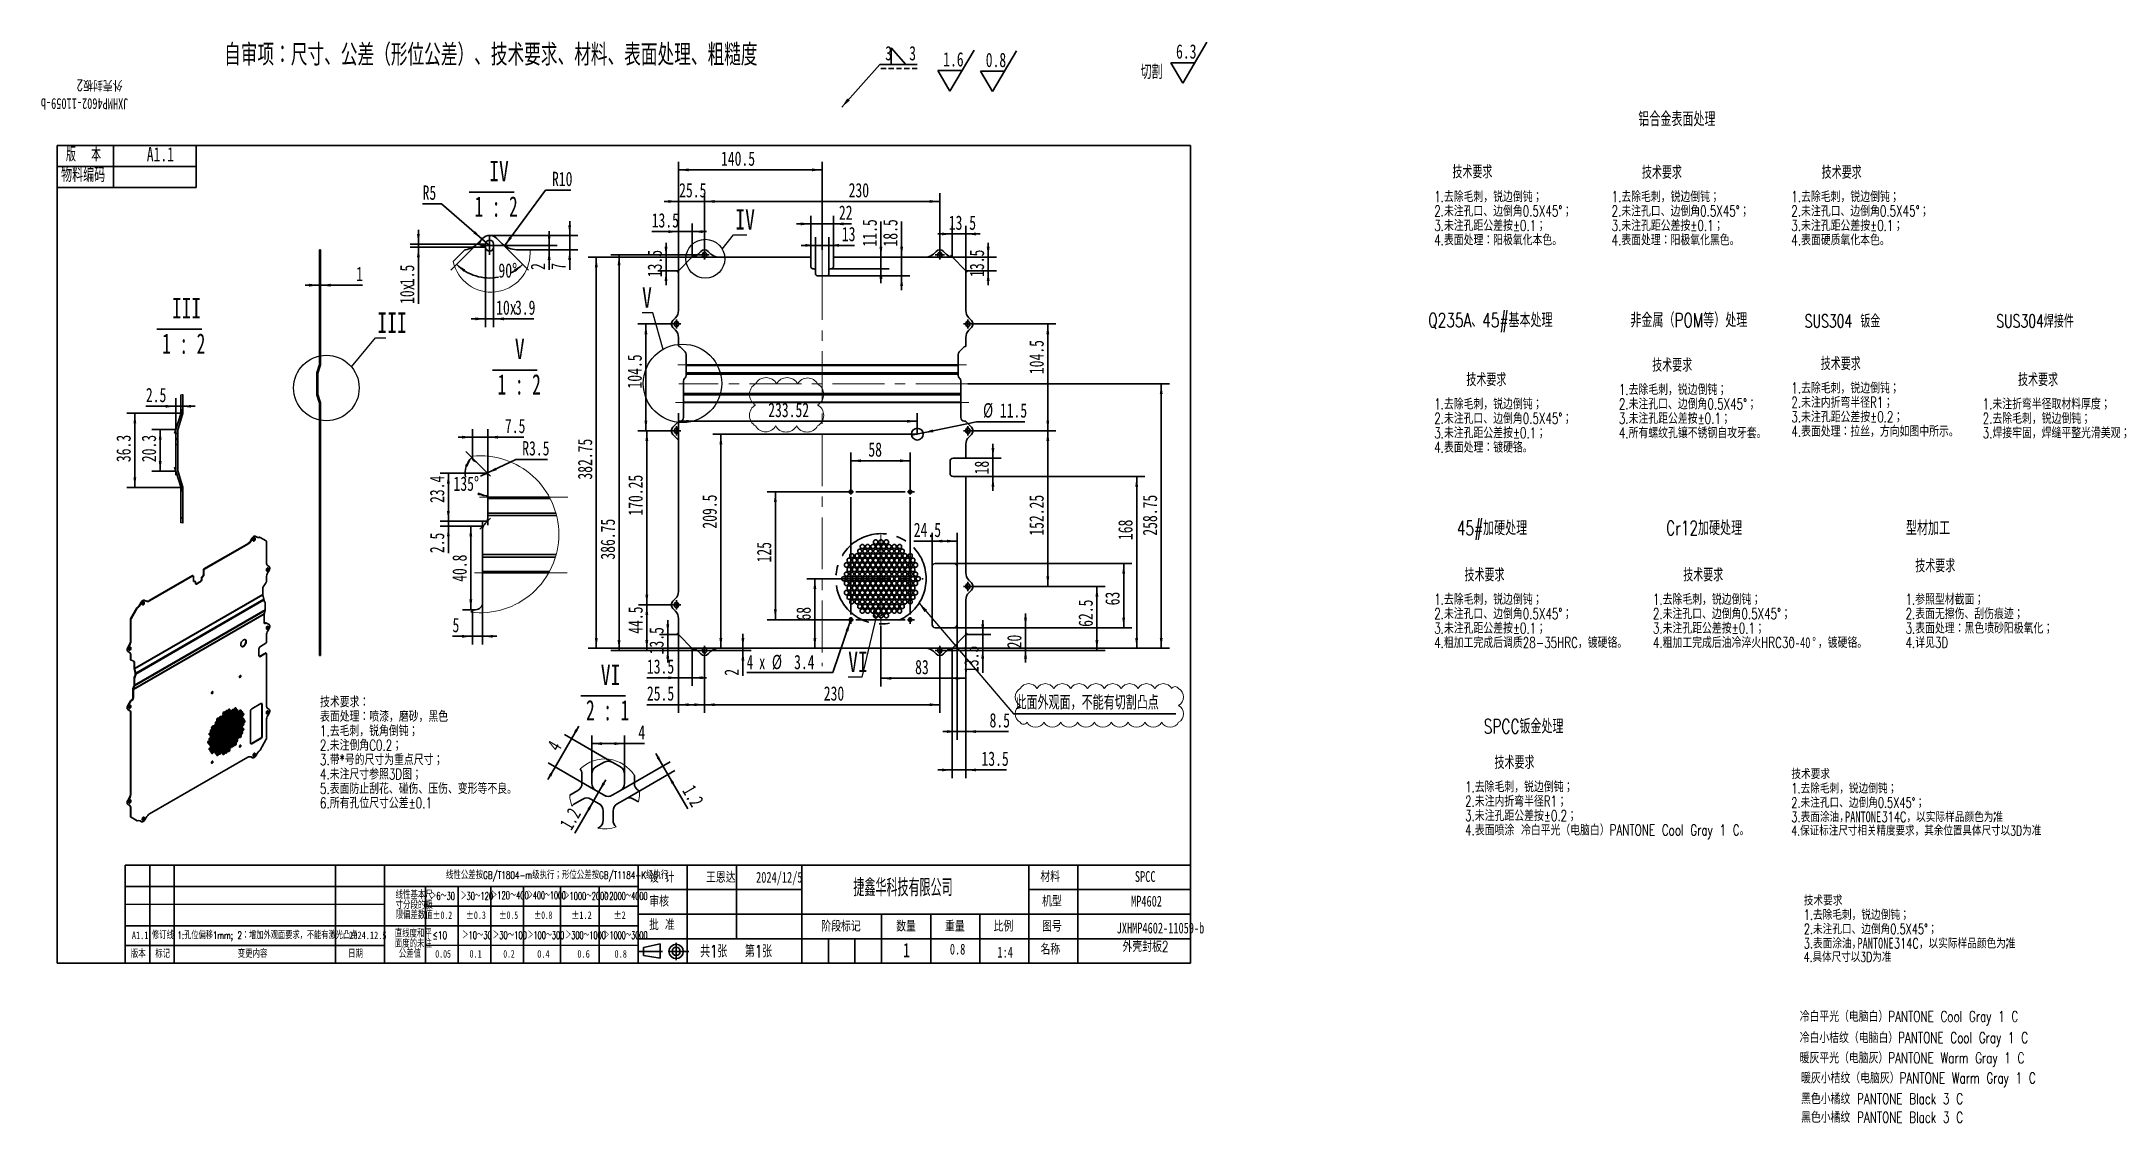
# Model space of a CAD drawing. Header units: millimetres. Extents: x 10 to 515, y -34 to 231.
import ezdxf

# ---------------------------------------------------------------- set-up
doc = ezdxf.new("R2010")
doc.units = ezdxf.units.MM
doc.header["$PDSIZE"] = -1
doc.linetypes.add('CENTERX2', pattern=[20.32, 12.7, -2.54, 2.54, -2.54])
doc.linetypes.add('HIDDEN', pattern=[1.905, 1.27, -0.635])
doc.layers.add('FORMAT', color=7, linetype='Continuous', lineweight=35)
doc.layers.add('轮廓实线层', color=7, linetype='Continuous', lineweight=35)
doc.layers.add('细实线层', color=7, linetype='Continuous')
doc.styles.add('SLDTEXTSTYLE0', font='TXT', dxfattribs={"width": 0.7, "bigfont": 'bigfont'})
doc.styles.add('SLDTEXTSTYLE1', font='TXT', dxfattribs={"width": 0.7})
doc.styles.add('SLDTEXTSTYLE10', font='TXT', dxfattribs={"width": 0.569954, "bigfont": 'bigfont'})
doc.styles.add('SLDTEXTSTYLE11', font='TXT', dxfattribs={"width": 0.542825, "bigfont": 'bigfont'})
doc.styles.add('SLDTEXTSTYLE12', font='TXT', dxfattribs={"width": 0.607411, "bigfont": 'bigfont'})
doc.styles.add('SLDTEXTSTYLE13', font='TXT', dxfattribs={"width": 0.494457, "bigfont": 'bigfont'})
doc.styles.add('SLDTEXTSTYLE14', font='TXT', dxfattribs={"width": 0.523419, "bigfont": 'bigfont'})
doc.styles.add('SLDTEXTSTYLE15', font='TXT', dxfattribs={"width": 0.677411})
doc.styles.add('SLDTEXTSTYLE16', font='TXT', dxfattribs={"width": 0.616681})
doc.styles.add('SLDTEXTSTYLE17', font='TXT', dxfattribs={"width": 0.592279})
doc.styles.add('SLDTEXTSTYLE18', font='TXT', dxfattribs={"width": 0.633851})
doc.styles.add('SLDTEXTSTYLE19', font='TXT', dxfattribs={"width": 0.751649})
doc.styles.add('SLDTEXTSTYLE2', font='TXT', dxfattribs={"width": 0.579353, "bigfont": 'bigfont'})
doc.styles.add('SLDTEXTSTYLE20', font='TXT', dxfattribs={"width": 0.672854})
doc.styles.add('SLDTEXTSTYLE21', font='TXT', dxfattribs={"width": 0.604873})
doc.styles.add('SLDTEXTSTYLE22', font='TXT', dxfattribs={"width": 0.692137})
doc.styles.add('SLDTEXTSTYLE23', font='TXT', dxfattribs={"width": 0.516181, "bigfont": 'bigfont'})
doc.styles.add('SLDTEXTSTYLE24', font='TXT', dxfattribs={"width": 0.786906})
doc.styles.add('SLDTEXTSTYLE25', font='TXT', dxfattribs={"width": 0.513075, "bigfont": 'bigfont'})
doc.styles.add('SLDTEXTSTYLE26', font='TXT', dxfattribs={"width": 0.6, "bigfont": 'bigfont'})
doc.styles.add('SLDTEXTSTYLE27', font='TXT', dxfattribs={"width": 0.633333})
doc.styles.add('SLDTEXTSTYLE28', font='TXT', dxfattribs={"width": 0.62})
doc.styles.add('SLDTEXTSTYLE3', font='TXT', dxfattribs={"width": 0.633333, "bigfont": 'bigfont'})
doc.styles.add('SLDTEXTSTYLE4', font='TXT', dxfattribs={"width": 0.589499, "bigfont": 'bigfont'})
doc.styles.add('SLDTEXTSTYLE5', font='TXT', dxfattribs={"width": 0.526455, "bigfont": 'bigfont'})
doc.styles.add('SLDTEXTSTYLE6', font='TXT', dxfattribs={"width": 0.583287, "bigfont": 'bigfont'})
doc.styles.add('SLDTEXTSTYLE7', font='TXT', dxfattribs={"width": 0.632085})
doc.styles.add('SLDTEXTSTYLE8', font='TXT', dxfattribs={"width": 0.735068, "bigfont": 'bigfont'})
doc.styles.add('SLDTEXTSTYLE9', font='TXT', dxfattribs={"width": 0.615255, "bigfont": 'bigfont'})
doc.dimstyles.new('SLDDIMSTYLE0', dxfattribs={"dimtxt": 0.18, "dimasz": 2.5, "dimexe": 0, "dimexo": 0.0625, "dimgap": 0, "dimtad": 0, "dimtih": 1, "dimtoh": 1, "dimdec": 0, "dimrnd": 1e-09, "dimzin": 0, "dimdsep": 46, "dimtxsty": 'Standard', "dimsah": 1, "dimcen": 0.09, "dimadec": 0, "dimazin": 0, "dimtfac": 2.5, "dimtdec": 0, "dimtofl": 0, "dimtmove": 0, "dimatfit": 3, "dimfxl": 0, "dimfrac": 2, "dimtolj": 1, "dimtzin": 0, "dimarcsym": 0})
doc.dimstyles.new('SLDDIMSTYLE1', dxfattribs={"dimtxt": 3.5, "dimasz": 2.5, "dimexe": 0, "dimexo": 0.0625, "dimgap": 0.875, "dimtad": 2, "dimlfac": 4, "dimrnd": 1e-09, "dimzin": 12, "dimdsep": 46, "dimtxsty": 'SLDTEXTSTYLE1', "dimsah": 1, "dimcen": 0.09, "dimadec": 0, "dimazin": 3, "dimtfac": 1, "dimtmove": 0, "dimatfit": 0, "dimfxl": 0, "dimfrac": 2, "dimtolj": 1, "dimtzin": 12, "dimarcsym": 0})
doc.dimstyles.new('SLDDIMSTYLE10', dxfattribs={"dimtxt": 3.5, "dimasz": 2.5, "dimexe": 0, "dimexo": 0.0625, "dimgap": 0.875, "dimtad": 0, "dimtih": 1, "dimtoh": 1, "dimlfac": 2, "dimrnd": 1e-09, "dimzin": 12, "dimdsep": 46, "dimtxsty": 'SLDTEXTSTYLE1', "dimsah": 1, "dimcen": 0, "dimadec": 0, "dimazin": 3, "dimtfac": 1, "dimtofl": 0, "dimtmove": 1, "dimatfit": 3, "dimfxl": 0, "dimfrac": 2, "dimtolj": 1, "dimtzin": 12, "dimarcsym": 0})
doc.dimstyles.new('SLDDIMSTYLE11', dxfattribs={"dimtxt": 3.5, "dimasz": 2.5, "dimexe": 0, "dimexo": 0.0625, "dimgap": 0.875, "dimtad": 2, "dimlfac": 2, "dimrnd": 1e-09, "dimzin": 12, "dimdsep": 46, "dimtxsty": 'SLDTEXTSTYLE1', "dimsah": 1, "dimcen": 0.09, "dimadec": 0, "dimazin": 3, "dimtfac": 1, "dimtofl": 0, "dimtmove": 0, "dimatfit": 3, "dimfxl": 0, "dimfrac": 2, "dimtolj": 1, "dimtzin": 12, "dimarcsym": 0})
doc.dimstyles.new('SLDDIMSTYLE12', dxfattribs={"dimtxt": 3.5, "dimasz": 2.5, "dimexe": 0, "dimexo": 0.0625, "dimgap": 0.875, "dimtad": 0, "dimtih": 1, "dimtoh": 1, "dimdec": 4, "dimlfac": 2, "dimzin": 12, "dimdsep": 46, "dimtxsty": 'SLDTEXTSTYLE1', "dimsah": 1, "dimcen": 0.09, "dimazin": 3, "dimtfac": 1, "dimtofl": 0, "dimtmove": 0, "dimatfit": 3, "dimfxl": 0, "dimfrac": 2, "dimtolj": 1, "dimtzin": 12, "dimarcsym": 0})
doc.dimstyles.new('SLDDIMSTYLE13', dxfattribs={"dimtxt": 3.5, "dimasz": 2.5, "dimexe": 0, "dimexo": 0.0625, "dimgap": 0.875, "dimtad": 2, "dimlfac": 0.5, "dimrnd": 1e-09, "dimzin": 12, "dimdsep": 46, "dimtxsty": 'SLDTEXTSTYLE1', "dimsah": 1, "dimcen": 0.09, "dimadec": 0, "dimazin": 3, "dimtfac": 1, "dimtofl": 0, "dimtmove": 0, "dimatfit": 3, "dimfxl": 0, "dimfrac": 2, "dimtolj": 1, "dimtzin": 12, "dimarcsym": 0})
doc.dimstyles.new('SLDDIMSTYLE14', dxfattribs={"dimtxt": 3.5, "dimasz": 2.5, "dimexe": 0, "dimexo": 0.0625, "dimgap": 0.875, "dimtad": 2, "dimlfac": 0.5, "dimrnd": 1e-09, "dimzin": 12, "dimdsep": 46, "dimtxsty": 'SLDTEXTSTYLE1', "dimsah": 1, "dimcen": 0.09, "dimadec": 0, "dimazin": 3, "dimtfac": 1, "dimtmove": 0, "dimatfit": 0, "dimfxl": 0, "dimfrac": 2, "dimtolj": 1, "dimtzin": 12, "dimarcsym": 0})
doc.dimstyles.new('SLDDIMSTYLE2', dxfattribs={"dimtxt": 0.18, "dimasz": 2.5, "dimexe": 0, "dimexo": 0.0625, "dimgap": 0, "dimtad": 0, "dimtih": 1, "dimtoh": 1, "dimdec": 0, "dimrnd": 1e-09, "dimzin": 0, "dimdsep": 46, "dimtxsty": 'Standard', "dimblk1": 'NONE', "dimblk2": 'NONE', "dimsah": 1, "dimcen": 0.09, "dimadec": 0, "dimazin": 0, "dimtfac": 2.5, "dimtdec": 0, "dimtofl": 0, "dimtmove": 0, "dimatfit": 3, "dimldrblk": 'NONE', "dimfxl": 0, "dimfrac": 2, "dimtolj": 1, "dimtzin": 0, "dimarcsym": 0})
doc.dimstyles.new('SLDDIMSTYLE3', dxfattribs={"dimtxt": 3.5, "dimasz": 2.5, "dimexe": 0, "dimexo": 0.0625, "dimgap": 0.875, "dimtad": 2, "dimlfac": 4, "dimrnd": 1e-09, "dimzin": 12, "dimdsep": 46, "dimtxsty": 'SLDTEXTSTYLE1', "dimsah": 1, "dimcen": 0.09, "dimadec": 0, "dimazin": 3, "dimtfac": 1, "dimtofl": 0, "dimtmove": 0, "dimatfit": 3, "dimfxl": 0, "dimfrac": 2, "dimtolj": 1, "dimtzin": 12, "dimarcsym": 0})
doc.dimstyles.new('SLDDIMSTYLE4', dxfattribs={"dimtxt": 3.5, "dimasz": 2.5, "dimexe": 0, "dimexo": 0.0625, "dimgap": 0.875, "dimtad": 0, "dimtih": 1, "dimtoh": 1, "dimdec": 1, "dimlfac": 4, "dimrnd": 1e-09, "dimzin": 12, "dimdsep": 46, "dimtxsty": 'SLDTEXTSTYLE1', "dimblk1": 'NONE', "dimsah": 1, "dimcen": 0, "dimadec": 0, "dimazin": 3, "dimtfac": 1, "dimtmove": 0, "dimatfit": 3, "dimldrblk": 'NONE', "dimfxl": 0, "dimfrac": 2, "dimtolj": 1, "dimtzin": 12, "dimarcsym": 0})
doc.dimstyles.new('SLDDIMSTYLE5', dxfattribs={"dimtxt": 3.5, "dimasz": 2.5, "dimexe": 0, "dimexo": 0.0625, "dimgap": 0.875, "dimtad": 0, "dimtih": 1, "dimtoh": 1, "dimlfac": 4, "dimrnd": 1e-09, "dimzin": 12, "dimdsep": 46, "dimtxsty": 'SLDTEXTSTYLE1', "dimblk1": 'NONE', "dimsah": 1, "dimcen": 0, "dimadec": 0, "dimazin": 3, "dimtfac": 1, "dimtmove": 0, "dimatfit": 3, "dimldrblk": 'NONE', "dimfxl": 0, "dimfrac": 2, "dimtolj": 1, "dimtzin": 12, "dimarcsym": 0})
doc.dimstyles.new('SLDDIMSTYLE6', dxfattribs={"dimtxt": 3.5, "dimasz": 2.5, "dimexe": 0, "dimexo": 0.0625, "dimgap": 0.875, "dimtad": 2, "dimdec": 1, "dimlfac": 2, "dimrnd": 1e-09, "dimzin": 12, "dimdsep": 46, "dimtxsty": 'SLDTEXTSTYLE1', "dimsah": 1, "dimcen": 0.09, "dimadec": 0, "dimazin": 3, "dimtfac": 1, "dimtofl": 0, "dimtmove": 0, "dimatfit": 3, "dimfxl": 0, "dimfrac": 2, "dimtolj": 1, "dimtzin": 12, "dimarcsym": 0})
doc.dimstyles.new('SLDDIMSTYLE7', dxfattribs={"dimtxt": 3.5, "dimasz": 2.5, "dimexe": 0, "dimexo": 0.0625, "dimgap": 0.875, "dimtad": 2, "dimlfac": 2, "dimrnd": 1e-09, "dimzin": 12, "dimdsep": 46, "dimtxsty": 'SLDTEXTSTYLE1', "dimsah": 1, "dimcen": 0.09, "dimadec": 0, "dimazin": 3, "dimtfac": 1, "dimtmove": 0, "dimatfit": 0, "dimfxl": 0, "dimfrac": 2, "dimtolj": 1, "dimtzin": 12, "dimarcsym": 0})
doc.dimstyles.new('SLDDIMSTYLE8', dxfattribs={"dimtxt": 3.5, "dimasz": 2.5, "dimexe": 0, "dimexo": 0.0625, "dimgap": 0.875, "dimtad": 0, "dimtih": 1, "dimtoh": 1, "dimdec": 4, "dimlfac": 2, "dimzin": 12, "dimdsep": 46, "dimtxsty": 'SLDTEXTSTYLE1', "dimsah": 1, "dimcen": 0.09, "dimazin": 3, "dimtfac": 1, "dimtofl": 0, "dimtmove": 0, "dimatfit": 3, "dimfxl": 0, "dimfrac": 2, "dimtolj": 1, "dimtzin": 12, "dimarcsym": 0})
doc.dimstyles.new('SLDDIMSTYLE9', dxfattribs={"dimtxt": 3.5, "dimasz": 2.5, "dimexe": 0, "dimexo": 0.0625, "dimgap": 0.875, "dimtad": 0, "dimtih": 1, "dimtoh": 1, "dimlfac": 2, "dimrnd": 1e-09, "dimzin": 12, "dimdsep": 46, "dimtxsty": 'SLDTEXTSTYLE1', "dimsah": 1, "dimcen": 0, "dimadec": 0, "dimazin": 3, "dimtfac": 1, "dimtofl": 0, "dimtmove": 0, "dimatfit": 3, "dimfxl": 0, "dimfrac": 2, "dimtolj": 1, "dimtzin": 12, "dimarcsym": 0})

msp = doc.modelspace()

# ---------------------------------------------------------------- texts
at = {"layer": 'FORMAT'}
for s, insert, char_height, attachment_point, style in [('自审项：尺寸、公差（形位公差）、技术要求、材料、表面处理、粗糙度', (120.170097, 230.256535), 5.29166667, 2, 'SLDTEXTSTYLE0'), ('铝合金表面处理', (400.671496, 213.627274), 3.5, 1, 'SLDTEXTSTYLE0'), ('版  本', (16.314845, 205.029852), 3.5, 1, 'SLDTEXTSTYLE26'), ('A1.1', (39.395068, 205.029852), 3.5, 2, 'SLDTEXTSTYLE1'), ('物料编码', (15.117832, 199.977299), 3.5, 1, 'SLDTEXTSTYLE0'), ('Q235A、45#基本处理', (349.317164, 164.456892), 3.5, 1, 'SLDTEXTSTYLE0'), ('非金属（POM等）处理', (398.722189, 164.456892), 3.5, 1, 'SLDTEXTSTYLE0'), ('SUS304 钣金', (441.340976, 164.064472), 3.175, 1, 'SLDTEXTSTYLE0'), ('SUS304焊接件', (488.171608, 164.064472), 3.175, 1, 'SLDTEXTSTYLE0'), ('45#加硬处理', (356.308583, 113.622175), 3.5, 1, 'SLDTEXTSTYLE0'), ('Cr12加硬处理', (407.482723, 113.622175), 3.5, 1, 'SLDTEXTSTYLE0'), ('型材加工', (466.094262, 113.622175), 3.5, 1, 'SLDTEXTSTYLE0'), ('SPCC钣金处理', (362.885488, 65.115474), 3.5, 1, 'SLDTEXTSTYLE0'), ('线性公差按GB/T1804-m级执行；形位公差按GB/T1184-K级执行', (136.383077, 27.923395), 1.85208333, 2, 'SLDTEXTSTYLE0'), ('设 计', (158.893026, 27.798205), 2.6458333, 1, 'SLDTEXTSTYLE3'), ('王恩达', (176.376045, 27.798205), 2.6458333, 2, 'SLDTEXTSTYLE0'), ('2024/12/5', (190.67936, 27.798205), 2.6458333, 2, 'SLDTEXTSTYLE1'), ('捷鑫华科技有限公司', (208.787515, 26.064854), 4.2333333, 1, 'SLDTEXTSTYLE2'), ('材料', (254.500445, 27.981018), 2.6458333, 1, 'SLDTEXTSTYLE0'), ('SPCC', (280.128613, 27.981018), 2.6458333, 2, 'SLDTEXTSTYLE1'), ('＞6～30', (105.345713, 22.818428), 1.8520833, 1, 'SLDTEXTSTYLE4'), ('＞30～120', (112.868709, 22.818428), 1.8520833, 1, 'SLDTEXTSTYLE5'), ('＞120～400', (120.24049, 22.979035), 1.8520833, 1, 'SLDTEXTSTYLE6'), ('＞400～1000', (129.208037, 22.979035), 1.8520833, 1, 'SLDTEXTSTYLE13'), ('＞1000～2000', (138.060881, 22.818428), 1.8520833, 1, 'SLDTEXTSTYLE14'), ('＞2000～4000', (147.801944, 22.818428), 1.8520833, 1, 'SLDTEXTSTYLE23'), ('审核', (158.895476, 21.957075), 2.6458333, 1, 'SLDTEXTSTYLE0'), ('机型', (254.905354, 21.957075), 2.6458333, 1, 'SLDTEXTSTYLE0'), ('MP4602', (280.448139, 21.957075), 2.6458333, 2, 'SLDTEXTSTYLE1'), ('±0.2', (105.944211, 18.142706), 1.8520833, 1, 'SLDTEXTSTYLE7'), ('±0.3', (114.060559, 18.142706), 1.8520833, 1, 'SLDTEXTSTYLE15'), ('±0.5', (122.166191, 18.142706), 1.8520833, 1, 'SLDTEXTSTYLE16'), ('±0.8', (130.717143, 18.142706), 1.8520833, 1, 'SLDTEXTSTYLE17'), ('±1.2', (139.799781, 18.142706), 1.8520833, 1, 'SLDTEXTSTYLE22'), ('±2', (150.175354, 18.142706), 1.8520833, 1, 'SLDTEXTSTYLE24'), ('批 准', (158.895476, 16.221388), 2.6458333, 1, 'SLDTEXTSTYLE3'), ('阶段标记', (200.940395, 15.851646), 2.6458333, 1, 'SLDTEXTSTYLE0'), ('数量', (219.261475, 15.851646), 2.6458333, 1, 'SLDTEXTSTYLE0'), ('重量', (231.173165, 15.851646), 2.6458333, 1, 'SLDTEXTSTYLE0'), ('比例', (243.058391, 15.851646), 2.6458333, 1, 'SLDTEXTSTYLE0'), ('图号', (254.905354, 15.851646), 2.6458333, 1, 'SLDTEXTSTYLE0'), ('A1.1', (32.421224, 13.213971), 1.8520833, 1, 'SLDTEXTSTYLE1'), ('修订线', (37.283712, 13.213971), 1.8520833, 1, 'SLDTEXTSTYLE0'), ('1:孔位偏移1mm; 2：增加外观面要求，不能有激光凸点', (43.57856, 13.190432), 1.8, 1, 'SLDTEXTSTYLE0'), ('2024.12.5', (85.547809, 13.213971), 1.8520833, 1, 'SLDTEXTSTYLE1'), ('≤10', (105.899373, 13.233607), 1.8520833, 1, 'SLDTEXTSTYLE8'), ('＞10～30', (113.156811, 13.233607), 1.8520833, 1, 'SLDTEXTSTYLE12'), ('＞30～100', (120.632808, 13.233607), 1.8520833, 1, 'SLDTEXTSTYLE9'), ('＞100～300', (129.134379, 13.233607), 1.8520833, 1, 'SLDTEXTSTYLE10'), ('＞300～1000', (138.425281, 13.233607), 1.8520833, 1, 'SLDTEXTSTYLE11'), ('＞1000～3000', (147.8431, 13.233607), 1.8520833, 1, 'SLDTEXTSTYLE25'), ('共1张', (171.33703, 9.897446), 3, 1, 'SLDTEXTSTYLE0'), ('第1张', (182.288617, 9.897446), 3, 1, 'SLDTEXTSTYLE0'), ('1', (220.957964, 10.419757), 3.5, 1, 'SLDTEXTSTYLE1'), ('0.8', (234.268545, 10.231595), 2.6458333, 2, 'SLDTEXTSTYLE1'), ('名称', (254.522436, 10.231595), 2.6458333, 1, 'SLDTEXTSTYLE0'), ('版本', (32.170897, 8.667437), 1.8520833, 1, 'SLDTEXTSTYLE0'), ('标记', (38.146303, 8.667437), 1.8520833, 1, 'SLDTEXTSTYLE0'), ('变更内容', (58.295092, 8.667437), 1.8520833, 1, 'SLDTEXTSTYLE0'), ('日期', (85.297482, 8.667437), 1.8520833, 1, 'SLDTEXTSTYLE0'), ('0.05', (106.58533, 8.679247), 1.8520833, 1, 'SLDTEXTSTYLE18'), ('0.1', (114.960872, 8.679247), 1.8520833, 1, 'SLDTEXTSTYLE19'), ('0.2', (123.229877, 8.679247), 1.8520833, 1, 'SLDTEXTSTYLE21'), ('0.4', (131.516649, 8.667437), 1.8520833, 1, 'SLDTEXTSTYLE20'), ('0.6', (141.321934, 8.667437), 1.8520833, 1, 'SLDTEXTSTYLE1'), ('0.8', (150.393192, 8.667437), 1.8520833, 1, 'SLDTEXTSTYLE1'), ('1:4', (245.898339, 9.483378), 2.6458333, 2, 'SLDTEXTSTYLE1'), ('冷白平光（电脑白）PANTONE Cool Gray 1 C', (440.105354, -6.233125), 2.64583333, 1, 'SLDTEXTSTYLE0'), ('冷白小桔纹（电脑白）PANTONE Cool Gray 1 C', (440.105354, -11.436508), 2.64583333, 1, 'SLDTEXTSTYLE0'), ('暖灰平光（电脑灰）PANTONE Warm Gray 1 C', (440.105354, -16.367009), 2.64583333, 1, 'SLDTEXTSTYLE0'), ('暖灰小桔纹（电脑灰）PANTONE Warm Gray 1 C', (440.45029, -21.281983), 2.64583333, 1, 'SLDTEXTSTYLE0'), ('黑色小橘纹 PANTONE Black 3 C', (440.45029, -26.359941), 2.64583333, 1, 'SLDTEXTSTYLE0'), ('黑色小橘纹 PANTONE Black 3 C', (440.45029, -30.886041), 2.64583333, 1, 'SLDTEXTSTYLE0')]:
    msp.add_mtext(s, dxfattribs=dict(at, insert=insert, char_height=char_height, attachment_point=attachment_point, style=style))
at = {"layer": '细实线层', "char_height": 5, "attachment_point": 1, "style": 'SLDTEXTSTYLE1'}
for s, insert in [('IV', (179.961231, 189.850942)), ('V', (157.142975, 170.766457)), ('III', (92.453152, 164.590843)), ('VI', (207.528094, 81.678972))]:
    msp.add_mtext(s, dxfattribs=dict(at, insert=insert))

# ---------------------------------------------------------------- blocks, each defined once
blk = doc.blocks.new('SW_NOTE_0')
at = {"layer": 'FORMAT', "color": 0, "attachment_point": 1}
for s, insert, char_height, style in [('技术要求', (0, 3.22), 2.5, 'SLDTEXTSTYLE0'), ('2.未注孔口、边倒角0.5X45°；', (0, -3.78), 2.5, 'SLDTEXTSTYLE0'), ('1.去除毛刺，锐边倒钝；', (0, -0.28), 2.5, 'SLDTEXTSTYLE0'), ('3.表面涂油，', (0, -7.28), 2.5, 'SLDTEXTSTYLE0'), ('PANTONE', (13.12, -7.17), 2.646, 'SLDTEXTSTYLE1'), ('314C，以实际样品颜色为准', (22.06, -7.28), 2.5, 'SLDTEXTSTYLE0'), ('；', (48.46, -7.44), 2.38, 'SLDTEXTSTYLE0'), ('4.保证标注尺寸相关精度要求，其余位置具体尺寸以3D为准', (0, -10.69), 2.3813, 'SLDTEXTSTYLE0')]:
    blk.add_mtext(s, dxfattribs=dict(at, insert=insert, char_height=char_height, style=style))
blk = doc.blocks.new('SW_NOTE_0_1')
at = {"layer": 'FORMAT', "color": 0, "attachment_point": 1}
for s, insert, char_height, style in [('技术要求', (0, 3.22), 2.5, 'SLDTEXTSTYLE0'), ('2.未注孔口、边倒角0.5X45°；', (0, -3.78), 2.5, 'SLDTEXTSTYLE0'), ('1.去除毛刺，锐边倒钝；', (0, -0.28), 2.5, 'SLDTEXTSTYLE0'), ('3.表面涂油，', (0, -7.28), 2.5, 'SLDTEXTSTYLE0'), ('PANTONE', (13.12, -7.17), 2.646, 'SLDTEXTSTYLE1'), ('314C，以实际样品颜色为准', (22.06, -7.28), 2.5, 'SLDTEXTSTYLE0'), ('；', (48.46, -7.44), 2.38, 'SLDTEXTSTYLE0'), ('4.具体尺寸以3D为准', (0, -10.69), 2.3813, 'SLDTEXTSTYLE0')]:
    blk.add_mtext(s, dxfattribs=dict(at, insert=insert, char_height=char_height, style=style))
blk = doc.blocks.new('SW_NOTE_0_2')
at = {"layer": 'FORMAT', "color": 0, "attachment_point": 1, "style": 'SLDTEXTSTYLE0'}
for s, insert, char_height in [('技术要求', (5.95, 4.09), 3.175), ('1.去除毛刺，锐边倒钝；', (-1.23, -2.12), 2.6458), ('2.未注内折弯半径R1；', (-1.23, -5.64), 2.6458), ('3.未注孔距公差按±0.2；', (-1.23, -9.17), 2.6458), ('4.表面处理：拉丝，方向如图中所示。', (-1.23, -12.7), 2.6458)]:
    blk.add_mtext(s, dxfattribs=dict(at, insert=insert, char_height=char_height))
blk = doc.blocks.new('SW_NOTE_0_3')
at = {"layer": 'FORMAT', "color": 0, "attachment_point": 1, "style": 'SLDTEXTSTYLE0'}
for s, insert, char_height in [('技术要求', (0, 4.09), 3.175), ('1.去除毛刺，锐边倒钝；', (-7.41, -2.12), 2.6458), ('2.未注孔口、边倒角0.5X45°；', (-7.41, -5.64), 2.6458), ('3.未注孔距公差按±0.1；', (-7.41, -9.17), 2.6458), ('4.表面处理：阳极氧化黑色。', (-7.41, -12.7), 2.6458)]:
    blk.add_mtext(s, dxfattribs=dict(at, insert=insert, char_height=char_height))
blk = doc.blocks.new('SW_NOTE_0_4')
at = {"layer": 'FORMAT', "color": 0, "attachment_point": 1, "style": 'SLDTEXTSTYLE0'}
for s, insert, char_height in [('技术要求', (0, 4.09), 3.175), ('1.去除毛刺，锐边倒钝；', (-4.45, -2.22), 2.6458), ('2.未注孔口、边倒角0.5X45°；', (-4.45, -5.74), 2.6458), ('3.未注孔距公差按±0.1；', (-4.45, -9.27), 2.6458), ('4.表面处理：阳极氧化本色。', (-4.45, -12.8), 2.6458)]:
    blk.add_mtext(s, dxfattribs=dict(at, insert=insert, char_height=char_height))
blk = doc.blocks.new('SW_NOTE_0_5')
at = {"layer": 'FORMAT', "color": 0, "attachment_point": 1, "style": 'SLDTEXTSTYLE0'}
for s, insert, char_height in [('技术要求', (2.38, 4.09), 3.175), ('1.参照型材截面；', (0, -4.35), 2.646), ('2.表面无擦伤、刮伤痕迹；', (0, -7.88), 2.6458), ('3.表面处理：黑色喷砂阳极氧化；', (0, -11.41), 2.6458), ('4.详见3D', (0, -14.93), 2.646)]:
    blk.add_mtext(s, dxfattribs=dict(at, insert=insert, char_height=char_height))
blk = doc.blocks.new('SW_NOTE_0_6')
at = {"layer": 'FORMAT', "color": 0, "attachment_point": 1, "style": 'SLDTEXTSTYLE0'}
for s, insert, char_height in [('技术要求', (1.19, 4.09), 3.175), ('1.去除毛刺，锐边倒钝；', (-6.67, -2.12), 2.6458), ('2.未注孔口、边倒角0.5X45°；', (-6.67, -5.64), 2.6458), ('3.未注孔距公差按±0.1；', (-6.67, -9.17), 2.6458), ('4.表面处理：镀硬铬。', (-6.67, -12.7), 2.6458)]:
    blk.add_mtext(s, dxfattribs=dict(at, insert=insert, char_height=char_height))
blk = doc.blocks.new('SW_NOTE_0_7')
at = {"layer": 'FORMAT', "color": 0, "attachment_point": 1, "style": 'SLDTEXTSTYLE0'}
for s, insert, char_height in [('技术要求', (5.95, 4.09), 3.175), ('1.去除毛刺，锐边倒钝；', (-1.23, -2.12), 2.6458), ('2.未注内折弯半径R1；', (-1.23, -5.64), 2.6458), ('3.未注孔距公差按±0.2；', (-1.23, -9.17), 2.6458), ('4.表面喷涂 冷白平光（电脑白）PANTONE Cool Gray 1 C。', (-1.23, -12.7), 2.6458)]:
    blk.add_mtext(s, dxfattribs=dict(at, insert=insert, char_height=char_height))
blk = doc.blocks.new('SW_NOTE_0_8')
at = {"layer": 'FORMAT', "color": 0, "attachment_point": 1, "style": 'SLDTEXTSTYLE0'}
for s, insert, char_height in [('技术要求', (0, 4.09), 3.175), ('1.去除毛刺，锐边倒钝；', (-8.15, -2.12), 2.6458), ('2.未注孔口、边倒角0.5X45°；', (-8.15, -5.64), 2.6458), ('3.未注孔距公差按±0.1；', (-8.15, -9.17), 2.6458), ('4.所有螺纹孔镶不锈钢自攻牙套。', (-8.15, -12.7), 2.6458)]:
    blk.add_mtext(s, dxfattribs=dict(at, insert=insert, char_height=char_height))
blk = doc.blocks.new('SW_NOTE_0_9')
at = {"layer": 'FORMAT', "color": 0, "attachment_point": 1, "style": 'SLDTEXTSTYLE0'}
for s, insert, char_height in [('技术要求', (0, 4.09), 3.175), ('1.去除毛刺，锐边倒钝；', (-7.41, -2.12), 2.6458), ('2.未注孔口、边倒角0.5X45°；', (-7.41, -5.64), 2.6458), ('3.未注孔距公差按±0.1；', (-7.41, -9.17), 2.6458), ('4.表面硬质氧化本色。', (-7.41, -12.7), 2.6458)]:
    blk.add_mtext(s, dxfattribs=dict(at, insert=insert, char_height=char_height))
blk = doc.blocks.new('SW_NOTE_0_10')
at = {"layer": 'FORMAT', "color": 0, "attachment_point": 1, "style": 'SLDTEXTSTYLE0'}
for s, insert, char_height in [('技术要求', (0, 4.09), 3.175), ('1.未注折弯半径取材料厚度；', (-8.64, -2.12), 2.6458), ('2.去除毛刺，锐边倒钝；', (-8.64, -5.64), 2.6458), ('3.焊接牢固，焊缝平整光滑美观；', (-8.64, -9.17), 2.6458)]:
    blk.add_mtext(s, dxfattribs=dict(at, insert=insert, char_height=char_height))
blk = doc.blocks.new('SW_NOTE_0_11')
at = {"layer": 'FORMAT', "color": 0, "attachment_point": 1}
for s, insert, char_height, style in [('技术要求', (0, 4.09), 3.175, 'SLDTEXTSTYLE0'), ('1.去除毛刺，锐边倒钝；', (-7.41, -2.12), 2.6458, 'SLDTEXTSTYLE0'), ('2.未注孔口、边倒角0.5X45°；', (-7.41, -5.64), 2.6458, 'SLDTEXTSTYLE0'), ('3.未注孔距公差按±0.1；', (-7.41, -9.17), 2.6458, 'SLDTEXTSTYLE0'), ('4.粗加工完成后油冷淬火HRC30', (-7.41, -12.7), 2.6458, 'SLDTEXTSTYLE0'), ('%%d', (25.92, -12.7), 2.646, 'SLDTEXTSTYLE1'), ('-40', (27.32, -12.7), 2.646, 'SLDTEXTSTYLE1'), ('%%d', (31.53, -12.7), 2.646, 'SLDTEXTSTYLE1'), ('，镀硬铬。', (32.92, -12.7), 2.646, 'SLDTEXTSTYLE0')]:
    blk.add_mtext(s, dxfattribs=dict(at, insert=insert, char_height=char_height, style=style))
blk = doc.blocks.new('SW_NOTE_0_12')
at = {"layer": 'FORMAT', "color": 0, "attachment_point": 1, "style": 'SLDTEXTSTYLE0'}
for s, insert, char_height in [('技术要求', (0, 4.09), 3.175), ('1.去除毛刺，锐边倒钝；', (-7.41, -2.12), 2.6458), ('2.未注孔口、边倒角0.5X45°；', (-7.41, -5.64), 2.6458), ('3.未注孔距公差按±0.1；', (-7.41, -9.17), 2.6458), ('4.粗加工完成后调质28-35HRC，镀硬铬。', (-7.41, -12.7), 2.6458)]:
    blk.add_mtext(s, dxfattribs=dict(at, insert=insert, char_height=char_height))
blk = doc.blocks.new('SW_NOTE_0_13')
at = {"layer": 'FORMAT', "color": 0, "attachment_point": 1, "style": 'SLDTEXTSTYLE0'}
for s, insert, char_height in [('表面处理：喷漆，磨砂，黑色', (0, -0.12), 2.6458), ('技术要求：', (0, 3.41), 2.646), ('1.去毛刺，锐角倒钝；', (0, -3.64), 2.6458), ('2.未注倒角C0.2；', (0, -7.17), 2.6458), ('3.带*号的尺寸为重点尺寸；', (0, -10.7), 2.6458), ('4.未注尺寸参照3D图；', (0, -14.23), 2.6458), ('5.表面防止刮花、碰伤、压伤、变形等不良。', (0, -17.76), 2.6458), ('6.所有孔位尺寸公差±0.1', (0, -21.28), 2.6458)]:
    blk.add_mtext(s, dxfattribs=dict(at, insert=insert, char_height=char_height))
blk = doc.blocks.new('SW_NOTE_0_14')
at = {"layer": 'FORMAT', "color": 0, "char_height": 1.852, "attachment_point": 2, "style": 'SLDTEXTSTYLE0'}
for s, insert in [('线性基本尺', (6.37, 2.39)), ('寸分段的极', (6.37, -0.08)), ('限偏差数值', (6.37, -2.55))]:
    blk.add_mtext(s, dxfattribs=dict(at, insert=insert))
blk = doc.blocks.new('SW_NOTE_0_15')
at = {"layer": 'FORMAT', "color": 0, "char_height": 1.852, "attachment_point": 2, "style": 'SLDTEXTSTYLE0'}
for s, insert in [('面度的未注', (6.37, -0.08)), ('直线度和平', (6.37, 2.39)), ('公差值', (5.55, -2.55))]:
    blk.add_mtext(s, dxfattribs=dict(at, insert=insert))
blk = doc.blocks.new('SW_NOTE_0_16')
at = {"layer": 'FORMAT', "color": 0, "attachment_point": 2}
for s, insert, char_height, style in [('JXHMP4602-11059-b', (17.12, 3.41), 2.6458, 'SLDTEXTSTYLE1'), ('外壳封板2', (13.45, -1.12), 2.646, 'SLDTEXTSTYLE0')]:
    blk.add_mtext(s, dxfattribs=dict(at, insert=insert, char_height=char_height, style=style))
blk = doc.blocks.new('SW_NOTE_0_17')
at = {"layer": 'FORMAT', "color": 0, "attachment_point": 2, "rotation": 180}
for s, insert, char_height, style in [('外壳封板2', (-13.45, 1.12), 2.646, 'SLDTEXTSTYLE0'), ('JXHMP4602-11059-b', (-17.12, -3.41), 2.6458, 'SLDTEXTSTYLE1')]:
    blk.add_mtext(s, dxfattribs=dict(at, insert=insert, char_height=char_height, style=style))
blk = doc.blocks.new('SW_SFSYMBOL_0')
at = {"layer": 'FORMAT', "color": 0}
for p, q in [((1.65, -5), (7.55, 5)), ((1.65, -5), (-1.3, 0)), ((4.6, 0), (-1.3, 0))]:
    blk.add_line(p, q, dxfattribs=at)
at = {"layer": 'FORMAT', "color": 0, "char_height": 3.5, "attachment_point": 1}
for s, insert, style in [('6.3', (0, 4.51), 'SLDTEXTSTYLE1'), ('切割', (-8.68, -0.49), 'SLDTEXTSTYLE0')]:
    blk.add_mtext(s, dxfattribs=dict(at, insert=insert, style=style))
blk = doc.blocks.new('SW_SFSYMBOL_1')
at = {"layer": 'FORMAT', "color": 0}
for p, q in [((1.65, -5), (7.55, 5)), ((1.65, -5), (-1.3, 0)), ((4.6, 0), (-1.3, 0))]:
    blk.add_line(p, q, dxfattribs=at)
at = {"layer": 'FORMAT', "color": 0, "insert": (0, 4.51), "char_height": 3.5, "attachment_point": 1, "style": 'SLDTEXTSTYLE1'}
blk.add_mtext('0.8', dxfattribs=at)
blk = doc.blocks.new('SW_SFSYMBOL_2')
at = {"layer": 'FORMAT', "color": 0}
for p, q in [((1.65, -5), (7.55, 5)), ((1.65, -5), (-1.3, 0)), ((4.6, 0), (-1.3, 0))]:
    blk.add_line(p, q, dxfattribs=at)
at = {"layer": 'FORMAT', "color": 0, "insert": (0, 4.51), "char_height": 3.5, "attachment_point": 1, "style": 'SLDTEXTSTYLE1'}
blk.add_mtext('1.6', dxfattribs=at)
blk = doc.blocks.new('SW_SYMBOL_WELD_FILL')
at = {"layer": 'FORMAT', "color": 0}
for p, q in [((100, 0), (100, 900)), ((100, 900), (900, 0)), ((100, 0), (900, 0))]:
    blk.add_line(p, q, dxfattribs=at)
blk = doc.blocks.new('SW_WELDSYMBOL_0')
at = {"layer": 'FORMAT', "color": 0}
blk.add_line((9.15, 0), (0, 0), dxfattribs=at)
at = {"layer": 'FORMAT', "color": 0, "linetype": 'HIDDEN'}
blk.add_line((9.15, -1), (0, -1), dxfattribs=at)
at = {"layer": 'FORMAT', "color": 0, "xscale": 0.004511737089201878, "yscale": 0.004511737089201878, "zscale": 0.004511737089201878}
blk.add_blockref('SW_SYMBOL_WELD_FILL', (2.31, 0), dxfattribs=at)
at = {"layer": 'FORMAT', "color": 0, "char_height": 3.5, "attachment_point": 1, "style": 'SLDTEXTSTYLE1'}
for insert in [(1.31, 4.51), (7.18, 4.51)]:
    blk.add_mtext('3', dxfattribs=dict(at, insert=insert))
blk = doc.blocks.new('_D')
at = {"layer": 'FORMAT'}
for p, q in [((78.25, 171.26), (74.75, 171.26)), ((78.5, 171.26), (78.25, 171.26)), ((78.5, 171.26), (88.79, 171.26))]:
    blk.add_line(p, q, dxfattribs=at)
for points in [[(78.25, 171.26), (75.75, 171.61), (75.75, 170.91)], [(78.5, 171.26), (81, 170.91), (81, 171.61)]]:
    blk.add_solid(points, dxfattribs=at)
at = {"layer": 'FORMAT', "insert": (87.25, 175.77), "char_height": 3.5, "attachment_point": 1, "style": 'SLDTEXTSTYLE1'}
blk.add_mtext('1', dxfattribs=at)
blk = doc.blocks.new('_None')
blk = doc.blocks.new('_D_1')
at = {"layer": 'FORMAT'}
for p, q in [((166.04, 85.84), (166.04, 73.26)), ((169.42, 82.47), (169.42, 73.26)), ((166.04, 75.26), (158.32, 75.26)), ((166.04, 75.26), (169.42, 75.26)), ((169.42, 75.26), (172.92, 75.26))]:
    blk.add_line(p, q, dxfattribs=at)
for points in [[(166.04, 75.26), (163.54, 75.61), (163.54, 74.91)], [(169.42, 75.26), (171.92, 74.91), (171.92, 75.61)]]:
    blk.add_solid(points, dxfattribs=at)
at = {"layer": 'FORMAT', "insert": (158.32, 79.77), "char_height": 3.5, "attachment_point": 1, "style": 'SLDTEXTSTYLE1'}
blk.add_mtext('13.5', dxfattribs=at)
blk = doc.blocks.new('_D_2')
at = {"layer": 'FORMAT'}
for p, q in [((166.04, 85.84), (161.42, 85.84)), ((163.42, 85.84), (163.42, 89.34)), ((163.42, 85.84), (163.42, 82.47)), ((169.42, 82.47), (161.42, 82.47)), ((163.42, 82.47), (163.42, 78.97))]:
    blk.add_line(p, q, dxfattribs=at)
for points in [[(163.42, 85.84), (163.77, 88.34), (163.07, 88.34)], [(163.42, 82.47), (163.07, 79.97), (163.77, 79.97)]]:
    blk.add_solid(points, dxfattribs=at)
at = {"layer": 'FORMAT', "insert": (158.91, 80.98), "char_height": 3.5, "attachment_point": 1, "rotation": 90, "style": 'SLDTEXTSTYLE1'}
blk.add_mtext('13.5', dxfattribs=at)
blk = doc.blocks.new('_D_3')
at = {"layer": 'FORMAT'}
for p, q in [((232.92, 183.79), (229.42, 183.79)), ((232.92, 178.15), (232.92, 185.79)), ((232.92, 183.79), (236.29, 183.79)), ((236.29, 174.78), (236.29, 185.79)), ((236.29, 183.79), (239.79, 183.79))]:
    blk.add_line(p, q, dxfattribs=at)
for points in [[(232.92, 183.79), (230.42, 184.14), (230.42, 183.44)], [(236.29, 183.79), (238.79, 183.44), (238.79, 184.14)]]:
    blk.add_solid(points, dxfattribs=at)
at = {"layer": 'FORMAT', "insert": (232.11, 188.3), "char_height": 3.5, "attachment_point": 1, "style": 'SLDTEXTSTYLE1'}
blk.add_mtext('13.5', dxfattribs=at)
blk = doc.blocks.new('_D_4')
at = {"layer": 'FORMAT'}
for p, q in [((232.92, 178.15), (243.74, 178.15)), ((241.74, 178.15), (241.74, 181.65)), ((241.74, 178.15), (241.74, 174.78)), ((236.29, 174.78), (243.74, 174.78)), ((241.74, 174.78), (241.74, 171.28))]:
    blk.add_line(p, q, dxfattribs=at)
for points in [[(241.74, 178.15), (242.09, 180.65), (241.39, 180.65)], [(241.74, 174.78), (241.39, 172.28), (242.09, 172.28)]]:
    blk.add_solid(points, dxfattribs=at)
at = {"layer": 'FORMAT', "insert": (237.23, 173.29), "char_height": 3.5, "attachment_point": 1, "rotation": 90, "style": 'SLDTEXTSTYLE1'}
blk.add_mtext('13.5', dxfattribs=at)
blk = doc.blocks.new('_D_5')
at = {"layer": 'FORMAT'}
for p, q in [((175.72, 178.15), (160.99, 178.15)), ((162.99, 178.15), (162.99, 181.65)), ((162.99, 174.78), (162.99, 178.15)), ((166.04, 174.78), (160.99, 174.78)), ((162.99, 174.78), (162.99, 171.28))]:
    blk.add_line(p, q, dxfattribs=at)
for points in [[(162.99, 178.15), (163.34, 180.65), (162.64, 180.65)], [(162.99, 174.78), (162.64, 172.28), (163.34, 172.28)]]:
    blk.add_solid(points, dxfattribs=at)
at = {"layer": 'FORMAT', "insert": (158.48, 173.21), "char_height": 3.5, "attachment_point": 1, "rotation": 90, "style": 'SLDTEXTSTYLE1'}
blk.add_mtext('13.5', dxfattribs=at)
blk = doc.blocks.new('_D_6')
at = {"layer": 'FORMAT'}
for p, q in [((166.04, 184.36), (159.49, 184.36)), ((166.04, 174.68), (166.04, 186.36)), ((169.42, 184.36), (166.04, 184.36)), ((169.42, 178.15), (169.42, 186.36)), ((169.42, 184.36), (172.92, 184.36))]:
    blk.add_line(p, q, dxfattribs=at)
for points in [[(166.04, 184.36), (163.54, 184.71), (163.54, 184.01)], [(169.42, 184.36), (171.92, 184.01), (171.92, 184.71)]]:
    blk.add_solid(points, dxfattribs=at)
at = {"layer": 'FORMAT', "insert": (159.49, 188.88), "char_height": 3.5, "attachment_point": 1, "style": 'SLDTEXTSTYLE1'}
blk.add_mtext('13.5', dxfattribs=at)
blk = doc.blocks.new('_D_7')
at = {"layer": 'FORMAT'}
for p, q in [((236.29, 85.84), (242.41, 85.84)), ((240.41, 85.84), (240.41, 89.34)), ((240.41, 85.84), (240.41, 82.47)), ((232.92, 82.47), (242.41, 82.47)), ((240.41, 82.47), (240.41, 76.43))]:
    blk.add_line(p, q, dxfattribs=at)
for points in [[(240.41, 85.84), (240.76, 88.34), (240.06, 88.34)], [(240.41, 82.47), (240.06, 79.97), (240.76, 79.97)]]:
    blk.add_solid(points, dxfattribs=at)
at = {"layer": 'FORMAT', "insert": (235.9, 76.43), "char_height": 3.5, "attachment_point": 1, "rotation": 90, "style": 'SLDTEXTSTYLE1'}
blk.add_mtext('13.5', dxfattribs=at)
blk = doc.blocks.new('_D_8')
at = {"layer": 'FORMAT'}
for p, q in [((236.29, 85.95), (236.29, 50.72)), ((232.92, 82.47), (232.92, 50.72)), ((232.92, 52.72), (229.42, 52.72)), ((232.92, 52.72), (236.29, 52.72)), ((236.29, 52.72), (246.24, 52.72))]:
    blk.add_line(p, q, dxfattribs=at)
for points in [[(232.92, 52.72), (230.42, 53.07), (230.42, 52.37)], [(236.29, 52.72), (238.79, 52.37), (238.79, 53.07)]]:
    blk.add_solid(points, dxfattribs=at)
at = {"layer": 'FORMAT', "insert": (240.1, 57.23), "char_height": 3.5, "attachment_point": 1, "style": 'SLDTEXTSTYLE1'}
blk.add_mtext('13.5', dxfattribs=at)
blk = doc.blocks.new('_D_9')
at = {"layer": 'FORMAT'}
for p, q in [((205.23, 99.47), (197.38, 99.47)), ((199.38, 99.47), (199.38, 82.47))]:
    blk.add_line(p, q, dxfattribs=at)
for points in [[(199.38, 99.47), (199.03, 96.97), (199.73, 96.97)], [(199.38, 82.47), (199.73, 84.97), (199.03, 84.97)]]:
    blk.add_solid(points, dxfattribs=at)
at = {"layer": 'FORMAT', "insert": (194.86, 89.26), "char_height": 3.5, "attachment_point": 1, "rotation": 90, "style": 'SLDTEXTSTYLE1'}
blk.add_mtext('68', dxfattribs=at)
blk = doc.blocks.new('_D_10')
at = {"layer": 'FORMAT'}
for p, q in [((250.87, 87.47), (250.87, 90.97)), ((233.42, 87.47), (252.87, 87.47)), ((250.87, 87.47), (250.87, 82.47)), ((226.61, 82.47), (252.87, 82.47)), ((250.87, 82.47), (250.87, 78.97))]:
    blk.add_line(p, q, dxfattribs=at)
for points in [[(250.87, 87.47), (251.22, 89.97), (250.52, 89.97)], [(250.87, 82.47), (250.52, 79.97), (251.22, 79.97)]]:
    blk.add_solid(points, dxfattribs=at)
at = {"layer": 'FORMAT', "insert": (246.36, 82.46), "char_height": 3.5, "attachment_point": 1, "rotation": 90, "style": 'SLDTEXTSTYLE1'}
blk.add_mtext('20', dxfattribs=at)
blk = doc.blocks.new('_D_11')
at = {"layer": 'FORMAT'}
for p, q in [((233.42, 103.22), (276.87, 103.22)), ((274.87, 87.47), (274.87, 103.22)), ((233.42, 87.47), (276.87, 87.47))]:
    blk.add_line(p, q, dxfattribs=at)
for points in [[(274.87, 103.22), (274.52, 100.72), (275.22, 100.72)], [(274.87, 87.47), (275.22, 89.97), (274.52, 89.97)]]:
    blk.add_solid(points, dxfattribs=at)
at = {"layer": 'FORMAT', "insert": (270.36, 92.97), "char_height": 3.5, "attachment_point": 1, "rotation": 90, "style": 'SLDTEXTSTYLE1'}
blk.add_mtext('63', dxfattribs=at)
blk = doc.blocks.new('_D_12')
at = {"layer": 'FORMAT'}
for p, q in [((228.04, 108.68), (223.55, 108.68)), ((228.04, 102.47), (228.04, 110.68)), ((228.04, 108.68), (234.17, 108.68)), ((234.17, 102.47), (234.17, 110.68))]:
    blk.add_line(p, q, dxfattribs=at)
for points in [[(228.04, 108.68), (230.54, 108.33), (230.54, 109.03)], [(234.17, 108.68), (231.67, 109.03), (231.67, 108.33)]]:
    blk.add_solid(points, dxfattribs=at)
at = {"layer": 'FORMAT', "insert": (223.55, 113.19), "char_height": 3.5, "attachment_point": 1, "style": 'SLDTEXTSTYLE1'}
blk.add_mtext('24.5', dxfattribs=at)
blk = doc.blocks.new('_D_13')
at = {"layer": 'FORMAT'}
for p, q in [((234.17, 88.22), (234.17, 60.11)), ((236.29, 85.95), (236.29, 60.11)), ((234.17, 62.11), (230.67, 62.11)), ((234.17, 62.11), (236.29, 62.11)), ((236.29, 62.11), (246.67, 62.11))]:
    blk.add_line(p, q, dxfattribs=at)
for points in [[(234.17, 62.11), (231.67, 62.46), (231.67, 61.76)], [(236.29, 62.11), (238.79, 61.76), (238.79, 62.46)]]:
    blk.add_solid(points, dxfattribs=at)
at = {"layer": 'FORMAT', "insert": (242.07, 66.62), "char_height": 3.5, "attachment_point": 1, "style": 'SLDTEXTSTYLE1'}
blk.add_mtext('8.5', dxfattribs=at)
blk = doc.blocks.new('_D_14')
at = {"layer": 'FORMAT'}
for p, q in [((175.72, 178.15), (143.95, 178.15)), ((145.95, 82.47), (145.95, 178.15)), ((175.72, 82.47), (143.95, 82.47))]:
    blk.add_line(p, q, dxfattribs=at)
for points in [[(145.95, 178.15), (145.6, 175.65), (146.3, 175.65)], [(145.95, 82.47), (146.3, 84.97), (145.6, 84.97)]]:
    blk.add_solid(points, dxfattribs=at)
at = {"layer": 'FORMAT', "insert": (141.44, 123.72), "char_height": 3.5, "attachment_point": 1, "rotation": 90, "style": 'SLDTEXTSTYLE1'}
blk.add_mtext('382.75', dxfattribs=at)
blk = doc.blocks.new('_D_15')
at = {"layer": 'FORMAT'}
for p, q in [((236.73, 147.15), (286.04, 147.15)), ((284.04, 147.15), (284.04, 82.47)), ((226.61, 82.47), (286.04, 82.47))]:
    blk.add_line(p, q, dxfattribs=at)
for points in [[(284.04, 147.15), (283.69, 144.65), (284.39, 144.65)], [(284.04, 82.47), (284.39, 84.97), (283.69, 84.97)]]:
    blk.add_solid(points, dxfattribs=at)
at = {"layer": 'FORMAT', "insert": (279.53, 110.01), "char_height": 3.5, "attachment_point": 1, "rotation": 90, "style": 'SLDTEXTSTYLE1'}
blk.add_mtext('258.75', dxfattribs=at)
blk = doc.blocks.new('_D_16')
at = {"layer": 'FORMAT'}
for p, q in [((166.04, 174.68), (166.04, 201.46)), ((201.17, 199.46), (166.04, 199.46)), ((201.17, 179.9), (201.17, 201.46))]:
    blk.add_line(p, q, dxfattribs=at)
for points in [[(166.04, 199.46), (168.54, 199.11), (168.54, 199.81)], [(201.17, 199.46), (198.67, 199.81), (198.67, 199.11)]]:
    blk.add_solid(points, dxfattribs=at)
at = {"layer": 'FORMAT', "insert": (176.43, 203.97), "char_height": 3.5, "attachment_point": 1, "style": 'SLDTEXTSTYLE1'}
blk.add_mtext('140.5', dxfattribs=at)
blk = doc.blocks.new('_D_17')
at = {"layer": 'FORMAT'}
for p, q in [((198.42, 177.9), (198.42, 188.25)), ((203.92, 177.9), (203.92, 188.25)), ((198.42, 186.25), (194.92, 186.25)), ((198.42, 186.25), (203.92, 186.25)), ((203.92, 186.25), (208.32, 186.25))]:
    blk.add_line(p, q, dxfattribs=at)
for points in [[(198.42, 186.25), (195.92, 186.6), (195.92, 185.9)], [(203.92, 186.25), (206.42, 185.9), (206.42, 186.6)]]:
    blk.add_solid(points, dxfattribs=at)
at = {"layer": 'FORMAT', "insert": (205.25, 190.76), "char_height": 3.5, "attachment_point": 1, "style": 'SLDTEXTSTYLE1'}
blk.add_mtext('22', dxfattribs=at)
blk = doc.blocks.new('_D_18')
at = {"layer": 'FORMAT'}
for p, q in [((199.54, 174.78), (199.54, 183)), ((202.79, 174.78), (202.79, 183)), ((199.54, 181), (196.04, 181)), ((202.79, 181), (199.54, 181)), ((202.79, 181), (209.04, 181))]:
    blk.add_line(p, q, dxfattribs=at)
for points in [[(199.54, 181), (197.04, 181.35), (197.04, 180.65)], [(202.79, 181), (205.29, 180.65), (205.29, 181.35)]]:
    blk.add_solid(points, dxfattribs=at)
at = {"layer": 'FORMAT', "insert": (205.97, 185.52), "char_height": 3.5, "attachment_point": 1, "style": 'SLDTEXTSTYLE1'}
blk.add_mtext('13', dxfattribs=at)
blk = doc.blocks.new('_D_19')
at = {"layer": 'FORMAT'}
for p, q in [((215.53, 178.15), (215.53, 186.86)), ((215.53, 178.15), (215.53, 175.28)), ((203.29, 175.28), (217.53, 175.28)), ((215.53, 175.28), (215.53, 171.78))]:
    blk.add_line(p, q, dxfattribs=at)
for points in [[(215.53, 178.15), (215.88, 180.65), (215.18, 180.65)], [(215.53, 175.28), (215.18, 172.78), (215.88, 172.78)]]:
    blk.add_solid(points, dxfattribs=at)
at = {"layer": 'FORMAT', "insert": (211.02, 180.72), "char_height": 3.5, "attachment_point": 1, "rotation": 90, "style": 'SLDTEXTSTYLE1'}
blk.add_mtext('11.5', dxfattribs=at)
blk = doc.blocks.new('_D_20')
at = {"layer": 'FORMAT'}
for p, q in [((220.58, 178.15), (220.58, 186.85)), ((220.58, 173.53), (220.58, 178.15)), ((202.29, 173.53), (222.58, 173.53)), ((220.58, 173.53), (220.58, 170.03))]:
    blk.add_line(p, q, dxfattribs=at)
for points in [[(220.58, 178.15), (220.93, 180.65), (220.23, 180.65)], [(220.58, 173.53), (220.23, 171.03), (220.93, 171.03)]]:
    blk.add_solid(points, dxfattribs=at)
at = {"layer": 'FORMAT', "insert": (216.06, 180.72), "char_height": 3.5, "attachment_point": 1, "rotation": 90, "style": 'SLDTEXTSTYLE1'}
blk.add_mtext('18.5', dxfattribs=at)
blk = doc.blocks.new('_D_21')
at = {"layer": 'FORMAT'}
for p, q in [((242.91, 128.97), (242.91, 132.47)), ((236.04, 128.97), (244.91, 128.97)), ((242.91, 128.97), (242.91, 124.47)), ((236.04, 124.47), (244.91, 124.47)), ((242.91, 124.47), (242.91, 120.97))]:
    blk.add_line(p, q, dxfattribs=at)
for points in [[(242.91, 128.97), (243.26, 131.47), (242.56, 131.47)], [(242.91, 124.47), (242.56, 121.97), (243.26, 121.97)]]:
    blk.add_solid(points, dxfattribs=at)
at = {"layer": 'FORMAT', "insert": (238.4, 124.99), "char_height": 3.5, "attachment_point": 1, "rotation": 90, "style": 'SLDTEXTSTYLE1'}
blk.add_mtext('18', dxfattribs=at)
blk = doc.blocks.new('_D_22')
at = {"layer": 'FORMAT'}
for p, q in [((236.04, 124.47), (280.04, 124.47)), ((278.04, 124.47), (278.04, 82.47)), ((226.61, 82.47), (280.04, 82.47))]:
    blk.add_line(p, q, dxfattribs=at)
for points in [[(278.04, 124.47), (277.69, 121.97), (278.39, 121.97)], [(278.04, 82.47), (278.39, 84.97), (277.69, 84.97)]]:
    blk.add_solid(points, dxfattribs=at)
at = {"layer": 'FORMAT', "insert": (273.53, 108.93), "char_height": 3.5, "attachment_point": 1, "rotation": 90, "style": 'SLDTEXTSTYLE1'}
blk.add_mtext('168', dxfattribs=at)
blk = doc.blocks.new('_D_23')
at = {"layer": 'FORMAT'}
for p, q in [((208.17, 120.72), (187.72, 120.72)), ((189.72, 89.47), (189.72, 120.72)), ((208.17, 89.47), (187.72, 89.47))]:
    blk.add_line(p, q, dxfattribs=at)
for points in [[(189.72, 120.72), (189.37, 118.22), (190.07, 118.22)], [(189.72, 89.47), (190.07, 91.97), (189.37, 91.97)]]:
    blk.add_solid(points, dxfattribs=at)
at = {"layer": 'FORMAT', "insert": (185.2, 103.46), "char_height": 3.5, "attachment_point": 1, "rotation": 90, "style": 'SLDTEXTSTYLE1'}
blk.add_mtext('125', dxfattribs=at)
blk = doc.blocks.new('_D_24')
at = {"layer": 'FORMAT'}
for p, q in [((208.17, 120.72), (208.17, 130.32)), ((222.67, 128.32), (208.17, 128.32)), ((222.67, 120.72), (222.67, 130.32))]:
    blk.add_line(p, q, dxfattribs=at)
for points in [[(208.17, 128.32), (210.67, 127.97), (210.67, 128.67)], [(222.67, 128.32), (220.17, 128.67), (220.17, 127.97)]]:
    blk.add_solid(points, dxfattribs=at)
at = {"layer": 'FORMAT', "insert": (212.45, 132.84), "char_height": 3.5, "attachment_point": 1, "style": 'SLDTEXTSTYLE1'}
blk.add_mtext('58', dxfattribs=at)
blk = doc.blocks.new('_D_25')
at = {"layer": 'FORMAT'}
for p, q in [((208.03, 89.06), (203.77, 76.53)), ((208.3, 89.87), (208.03, 89.06)), ((203.77, 76.53), (182.74, 76.53))]:
    blk.add_line(p, q, dxfattribs=at)
blk.add_solid([(208.03, 89.06), (206.89, 86.81), (207.56, 86.58)], dxfattribs=at)
at = {"layer": 'FORMAT', "char_height": 3.5, "attachment_point": 1}
for s, insert, style in [('4 x', (182.74, 80.86), 'SLDTEXTSTYLE27'), ('%%c', (188.87, 80.87), 'SLDTEXTSTYLE1'), ('3.4', (194.3, 80.86), 'SLDTEXTSTYLE1')]:
    blk.add_mtext(s, dxfattribs=dict(at, insert=insert, style=style))
blk = doc.blocks.new('_D_26')
at = {"layer": 'FORMAT'}
for p, q in [((224.42, 134.84), (174.4, 134.84)), ((176.4, 82.47), (176.4, 134.84))]:
    blk.add_line(p, q, dxfattribs=at)
for points in [[(176.4, 134.84), (176.05, 132.34), (176.75, 132.34)], [(176.4, 82.47), (176.75, 84.97), (176.05, 84.97)]]:
    blk.add_solid(points, dxfattribs=at)
at = {"layer": 'FORMAT', "insert": (171.89, 111.73), "char_height": 3.5, "attachment_point": 1, "rotation": 90, "style": 'SLDTEXTSTYLE1'}
blk.add_mtext('209.5', dxfattribs=at)
blk = doc.blocks.new('_D_27')
at = {"layer": 'FORMAT'}
for p, q in [((166.04, 133.39), (166.04, 139.99)), ((224.42, 137.99), (166.04, 137.99)), ((224.42, 134.84), (224.42, 139.99))]:
    blk.add_line(p, q, dxfattribs=at)
for points in [[(166.04, 137.99), (168.54, 137.64), (168.54, 138.34)], [(224.42, 137.99), (221.92, 138.34), (221.92, 137.64)]]:
    blk.add_solid(points, dxfattribs=at)
at = {"layer": 'FORMAT', "insert": (187.97, 142.5), "char_height": 3.5, "attachment_point": 1, "style": 'SLDTEXTSTYLE1'}
blk.add_mtext('233.52', dxfattribs=at)
blk = doc.blocks.new('_D_28')
at = {"layer": 'FORMAT'}
for p, q in [((225.83, 135.14), (238.9, 137.88)), ((238.9, 137.88), (250.74, 137.88)), ((223.01, 134.55), (225.83, 135.14))]:
    blk.add_line(p, q, dxfattribs=at)
blk.add_solid([(225.83, 135.14), (228.35, 135.31), (228.2, 135.99)], dxfattribs=at)
at = {"layer": 'FORMAT', "char_height": 3.5, "attachment_point": 1, "style": 'SLDTEXTSTYLE1'}
for s, insert in [('%%c', (240.48, 142.41)), ('11.5', (244.6, 142.39))]:
    blk.add_mtext(s, dxfattribs=dict(at, insert=insert))
blk = doc.blocks.new('_D_29')
at = {"layer": 'FORMAT'}
for p, q in [((181.79, 82.47), (181.79, 85.97)), ((173.53, 81.97), (183.79, 81.97)), ((181.79, 81.97), (181.79, 82.47)), ((181.79, 81.97), (181.79, 75.77))]:
    blk.add_line(p, q, dxfattribs=at)
for points in [[(181.79, 82.47), (182.14, 84.97), (181.44, 84.97)], [(181.79, 81.97), (181.44, 79.47), (182.14, 79.47)]]:
    blk.add_solid(points, dxfattribs=at)
at = {"layer": 'FORMAT', "insert": (177.27, 75.77), "char_height": 3.5, "attachment_point": 1, "rotation": 90, "style": 'SLDTEXTSTYLE1'}
blk.add_mtext('2', dxfattribs=at)
blk = doc.blocks.new('_D_30')
at = {"layer": 'FORMAT'}
for p, q in [((164.43, 93.09), (156.3, 93.09)), ((158.3, 81.97), (158.3, 93.09)), ((171.3, 81.97), (156.3, 81.97))]:
    blk.add_line(p, q, dxfattribs=at)
for points in [[(158.3, 93.09), (157.95, 90.59), (158.65, 90.59)], [(158.3, 81.97), (158.65, 84.47), (157.95, 84.47)]]:
    blk.add_solid(points, dxfattribs=at)
at = {"layer": 'FORMAT', "insert": (153.78, 86.02), "char_height": 3.5, "attachment_point": 1, "rotation": 90, "style": 'SLDTEXTSTYLE1'}
blk.add_mtext('44.5', dxfattribs=at)
blk = doc.blocks.new('_D_31')
at = {"layer": 'FORMAT'}
for p, q in [((164.43, 135.65), (156.3, 135.65)), ((158.3, 93.09), (158.3, 135.65)), ((164.43, 93.09), (156.3, 93.09))]:
    blk.add_line(p, q, dxfattribs=at)
for points in [[(158.3, 135.65), (157.95, 133.15), (158.65, 133.15)], [(158.3, 93.09), (158.65, 95.59), (157.95, 95.59)]]:
    blk.add_solid(points, dxfattribs=at)
at = {"layer": 'FORMAT', "insert": (153.78, 114.9), "char_height": 3.5, "attachment_point": 1, "rotation": 90, "style": 'SLDTEXTSTYLE1'}
blk.add_mtext('170.25', dxfattribs=at)
blk = doc.blocks.new('_D_32')
at = {"layer": 'FORMAT'}
for p, q in [((164.43, 161.78), (156.07, 161.78)), ((158.07, 161.78), (158.07, 135.65)), ((164.43, 135.65), (156.07, 135.65))]:
    blk.add_line(p, q, dxfattribs=at)
for points in [[(158.07, 161.78), (157.72, 159.28), (158.42, 159.28)], [(158.07, 135.65), (158.42, 138.15), (157.72, 138.15)]]:
    blk.add_solid(points, dxfattribs=at)
at = {"layer": 'FORMAT', "insert": (153.56, 146), "char_height": 3.5, "attachment_point": 1, "rotation": 90, "style": 'SLDTEXTSTYLE1'}
blk.add_mtext('104.5', dxfattribs=at)
blk = doc.blocks.new('_D_33')
at = {"layer": 'FORMAT'}
for p, q in [((171.3, 178.65), (149.51, 178.65)), ((151.51, 178.65), (151.51, 81.97)), ((171.3, 81.97), (149.51, 81.97))]:
    blk.add_line(p, q, dxfattribs=at)
for points in [[(151.51, 178.65), (151.16, 176.15), (151.86, 176.15)], [(151.51, 81.97), (151.86, 84.47), (151.16, 84.47)]]:
    blk.add_solid(points, dxfattribs=at)
at = {"layer": 'FORMAT', "insert": (147, 104.15), "char_height": 3.5, "attachment_point": 1, "rotation": 90, "style": 'SLDTEXTSTYLE1'}
blk.add_mtext('386.75', dxfattribs=at)
blk = doc.blocks.new('_D_34')
at = {"layer": 'FORMAT'}
for p, q in [((237.9, 97.59), (270.32, 97.59)), ((268.32, 81.97), (268.32, 97.59)), ((231.03, 81.97), (270.32, 81.97))]:
    blk.add_line(p, q, dxfattribs=at)
for points in [[(268.32, 97.59), (267.97, 95.09), (268.67, 95.09)], [(268.32, 81.97), (268.67, 84.47), (267.97, 84.47)]]:
    blk.add_solid(points, dxfattribs=at)
at = {"layer": 'FORMAT', "insert": (263.81, 87.72), "char_height": 3.5, "attachment_point": 1, "rotation": 90, "style": 'SLDTEXTSTYLE1'}
blk.add_mtext('62.5', dxfattribs=at)
blk = doc.blocks.new('_D_35')
at = {"layer": 'FORMAT'}
for p, q in [((237.9, 135.65), (258.32, 135.65)), ((256.32, 97.59), (256.32, 135.65)), ((237.9, 97.59), (258.32, 97.59))]:
    blk.add_line(p, q, dxfattribs=at)
for points in [[(256.32, 135.65), (255.97, 133.15), (256.67, 133.15)], [(256.32, 97.59), (256.67, 100.09), (255.97, 100.09)]]:
    blk.add_solid(points, dxfattribs=at)
at = {"layer": 'FORMAT', "insert": (251.81, 110), "char_height": 3.5, "attachment_point": 1, "rotation": 90, "style": 'SLDTEXTSTYLE1'}
blk.add_mtext('152.25', dxfattribs=at)
blk = doc.blocks.new('_D_36')
at = {"layer": 'FORMAT'}
for p, q in [((237.9, 161.78), (258.32, 161.78)), ((256.32, 161.78), (256.32, 135.65)), ((237.9, 135.65), (258.32, 135.65))]:
    blk.add_line(p, q, dxfattribs=at)
for points in [[(256.32, 161.78), (255.97, 159.28), (256.67, 159.28)], [(256.32, 135.65), (256.67, 138.15), (255.97, 138.15)]]:
    blk.add_solid(points, dxfattribs=at)
at = {"layer": 'FORMAT', "insert": (251.81, 149.51), "char_height": 3.5, "attachment_point": 1, "rotation": 90, "style": 'SLDTEXTSTYLE1'}
blk.add_mtext('104.5', dxfattribs=at)
blk = doc.blocks.new('_D_37')
at = {"layer": 'FORMAT'}
for p, q in [((166.04, 174.68), (166.04, 193.74)), ((172.42, 179.77), (172.42, 193.74)), ((166.04, 191.74), (162.54, 191.74)), ((172.42, 191.74), (166.04, 191.74)), ((172.42, 191.74), (175.92, 191.74))]:
    blk.add_line(p, q, dxfattribs=at)
for points in [[(166.04, 191.74), (163.54, 192.09), (163.54, 191.39)], [(172.42, 191.74), (174.92, 191.39), (174.92, 192.09)]]:
    blk.add_solid(points, dxfattribs=at)
at = {"layer": 'FORMAT', "insert": (166.19, 196.25), "char_height": 3.5, "attachment_point": 1, "style": 'SLDTEXTSTYLE1'}
blk.add_mtext('25.5', dxfattribs=at)
blk = doc.blocks.new('_D_38')
at = {"layer": 'FORMAT'}
for p, q in [((172.42, 179.77), (172.42, 193.74)), ((229.92, 179.77), (229.92, 193.74)), ((172.42, 191.74), (229.92, 191.74))]:
    blk.add_line(p, q, dxfattribs=at)
for points in [[(172.42, 191.74), (174.92, 191.39), (174.92, 192.09)], [(229.92, 191.74), (227.42, 192.09), (227.42, 191.39)]]:
    blk.add_solid(points, dxfattribs=at)
at = {"layer": 'FORMAT', "insert": (207.63, 196.25), "char_height": 3.5, "attachment_point": 1, "style": 'SLDTEXTSTYLE1'}
blk.add_mtext('230', dxfattribs=at)
blk = doc.blocks.new('_D_39')
at = {"layer": 'FORMAT'}
for p, q in [((166.04, 85.95), (166.04, 66.67)), ((172.42, 80.85), (172.42, 66.67)), ((166.04, 68.67), (158.32, 68.67)), ((172.42, 68.67), (166.04, 68.67))]:
    blk.add_line(p, q, dxfattribs=at)
for points in [[(166.04, 68.67), (168.54, 68.32), (168.54, 69.02)], [(172.42, 68.67), (169.92, 69.02), (169.92, 68.32)]]:
    blk.add_solid(points, dxfattribs=at)
at = {"layer": 'FORMAT', "insert": (158.32, 73.18), "char_height": 3.5, "attachment_point": 1, "style": 'SLDTEXTSTYLE1'}
blk.add_mtext('25.5', dxfattribs=at)
blk = doc.blocks.new('_D_40')
at = {"layer": 'FORMAT'}
for p, q in [((172.42, 80.85), (172.42, 66.67)), ((229.92, 80.85), (229.92, 66.67)), ((172.42, 68.67), (229.92, 68.67))]:
    blk.add_line(p, q, dxfattribs=at)
for points in [[(172.42, 68.67), (174.92, 68.32), (174.92, 69.02)], [(229.92, 68.67), (227.42, 69.02), (227.42, 68.32)]]:
    blk.add_solid(points, dxfattribs=at)
at = {"layer": 'FORMAT', "insert": (201.55, 73.18), "char_height": 3.5, "attachment_point": 1, "style": 'SLDTEXTSTYLE1'}
blk.add_mtext('230', dxfattribs=at)
blk = doc.blocks.new('_D_41')
at = {"layer": 'FORMAT'}
for p, q in [((215.54, 87.87), (215.54, 73.13)), ((236.29, 85.95), (236.29, 73.13)), ((215.54, 75.13), (236.29, 75.13))]:
    blk.add_line(p, q, dxfattribs=at)
for points in [[(215.54, 75.13), (218.04, 74.78), (218.04, 75.48)], [(236.29, 75.13), (233.79, 75.48), (233.79, 74.78)]]:
    blk.add_solid(points, dxfattribs=at)
at = {"layer": 'FORMAT', "insert": (223.88, 79.64), "char_height": 3.5, "attachment_point": 1, "style": 'SLDTEXTSTYLE1'}
blk.add_mtext('83', dxfattribs=at)
blk = doc.blocks.new('SW_NOTE_0_18')
at = {"layer": 'FORMAT', "color": 0}
blk.add_line((39.69, 0), (0, 0), dxfattribs=at)
at = {"layer": 'FORMAT', "color": 0, "insert": (0.49, 4.49), "char_height": 3.5, "attachment_point": 1, "style": 'SLDTEXTSTYLE0'}
blk.add_mtext('此面外观面，不能有切割凸点', dxfattribs=at)
blk = doc.blocks.new('SW_CENTERMARKSYMBOL_0')
at = {"layer": 'FORMAT', "color": 0}
for p, q in [((-0.625, 0), (-1.05, 0)), ((0, 0), (-0.625, 0)), ((0, 0.625), (0, 1.05)), ((0, 0), (0, 0.625)), ((0, 0), (0, -0.625)), ((0, 0), (0.625, 0)), ((1.25, 0), (13.25, 0)), ((14.5, 0), (13.875, 0)), ((14.5, 0.625), (14.5, 1.05)), ((14.5, 0), (14.5, 0.625)), ((14.5, 0), (14.5, -0.625)), ((14.5, 0), (15.125, 0)), ((15.125, 0), (15.55, 0)), ((0, -30), (0, -1.25)), ((14.5, -30), (14.5, -1.25)), ((-0.625, -31.25), (-1.05, -31.25)), ((0, -31.25), (-0.625, -31.25)), ((0, -31.25), (0, -30.625)), ((0, -31.25), (0, -31.875)), ((0, -31.25), (0.625, -31.25)), ((0, -31.875), (0, -32.3)), ((1.25, -31.25), (13.25, -31.25)), ((14.5, -31.25), (13.875, -31.25)), ((14.5, -31.25), (14.5, -30.625)), ((14.5, -31.25), (14.5, -31.875)), ((14.5, -31.25), (15.125, -31.25)), ((14.5, -31.875), (14.5, -32.3)), ((15.125, -31.25), (15.55, -31.25))]:
    blk.add_line(p, q, dxfattribs=at)
blk = doc.blocks.new('SW_CENTERMARKSYMBOL_1')
at = {"layer": 'FORMAT', "color": 0}
for p, q in [((-0.625, 0), (-1.1125, 0)), ((0, 0), (-0.625, 0)), ((0, 0.625), (0, 1.1125)), ((0, 0), (0, 0.625)), ((0, 0), (0, -0.625)), ((0, 0), (0.625, 0)), ((0.625, 0), (1.1125, 0)), ((0, -0.625), (0, -1.1125))]:
    blk.add_line(p, q, dxfattribs=at)
blk = doc.blocks.new('SW_CENTERMARKSYMBOL_2')
at = {"layer": 'FORMAT', "color": 0}
for p, q in [((-0.625, 0), (-1.1125, 0)), ((0, 0), (-0.625, 0)), ((0, 0.625), (0, 1.1125)), ((0, 0), (0, 0.625)), ((0, 0), (0, -0.625)), ((0, 0), (0.625, 0)), ((0.625, 0), (1.1125, 0)), ((0, -0.625), (0, -1.1125))]:
    blk.add_line(p, q, dxfattribs=at)
blk = doc.blocks.new('SW_CENTERMARKSYMBOL_3')
at = {"layer": 'FORMAT', "color": 0}
for p, q in [((-0.625, 0), (-1.1125, 0)), ((0, 0), (-0.625, 0)), ((0, 0.625), (0, 1.1125)), ((0, 0), (0, 0.625)), ((0, 0), (0, -0.625)), ((0, 0), (0.625, 0)), ((0.625, 0), (1.1125, 0)), ((0, -0.625), (0, -1.1125))]:
    blk.add_line(p, q, dxfattribs=at)
blk = doc.blocks.new('SW_CENTERMARKSYMBOL_4')
at = {"layer": 'FORMAT', "color": 0}
for p, q in [((-0.625, 0), (-1.1125, 0)), ((0, 0), (-0.625, 0)), ((0, 0.625), (0, 1.1125)), ((0, 0), (0, 0.625)), ((0, 0), (0, -0.625)), ((0, 0), (0.625, 0)), ((0.625, 0), (1.1125, 0)), ((0, -0.625), (0, -1.1125))]:
    blk.add_line(p, q, dxfattribs=at)
blk = doc.blocks.new('SW_CENTERMARKSYMBOL_5')
at = {"layer": 'FORMAT', "color": 0}
for p, q in [((-0.625, 0), (-1.1125, 0)), ((0, 0), (-0.625, 0)), ((0, 0.625), (0, 1.1125)), ((0, 0), (0, 0.625)), ((0, 0), (0, -0.625)), ((0, 0), (0.625, 0)), ((0.625, 0), (1.1125, 0)), ((0, -0.625), (0, -1.1125))]:
    blk.add_line(p, q, dxfattribs=at)
blk = doc.blocks.new('SW_CENTERMARKSYMBOL_6')
at = {"layer": 'FORMAT', "color": 0}
for p, q in [((-0.625, 0), (-1.1125, 0)), ((0, 0), (-0.625, 0)), ((0, 0.625), (0, 1.1125)), ((0, 0), (0, 0.625)), ((0, 0), (0, -0.625)), ((0, 0), (0.625, 0)), ((0.625, 0), (1.1125, 0)), ((0, -0.625), (0, -1.1125))]:
    blk.add_line(p, q, dxfattribs=at)
blk = doc.blocks.new('SW_CENTERMARKSYMBOL_7')
at = {"layer": 'FORMAT', "color": 0}
for p, q in [((-0.625, 0), (-1.1125, 0)), ((0, 0), (-0.625, 0)), ((0, 0.625), (0, 1.1125)), ((0, 0), (0, 0.625)), ((0, 0), (0, -0.625)), ((0, 0), (0.625, 0)), ((0.625, 0), (1.1125, 0)), ((0, -0.625), (0, -1.1125))]:
    blk.add_line(p, q, dxfattribs=at)
blk = doc.blocks.new('SW_CENTERMARKSYMBOL_8')
at = {"layer": 'FORMAT', "color": 0}
for p, q in [((-0.625, 0), (-1.1125, 0)), ((0, 0), (-0.625, 0)), ((0, 0.625), (0, 1.1125)), ((0, 0), (0, 0.625)), ((0, 0), (0, -0.625)), ((0, 0), (0.625, 0)), ((0.625, 0), (1.1125, 0)), ((0, -0.625), (0, -1.1125))]:
    blk.add_line(p, q, dxfattribs=at)
blk = doc.blocks.new('SW_CENTERMARKSYMBOL_9')
at = {"layer": 'FORMAT', "color": 0}
for p, q in [((-0.625, 0), (-1.1125, 0)), ((0, 0), (-0.625, 0)), ((0, 0.625), (0, 1.1125)), ((0, 0), (0, 0.625)), ((0, 0), (0, -0.625)), ((0, 0), (0.625, 0)), ((0.625, 0), (1.1125, 0)), ((0, -0.625), (0, -1.1125))]:
    blk.add_line(p, q, dxfattribs=at)
blk = doc.blocks.new('SW_CENTERMARKSYMBOL_10')
at = {"layer": 'FORMAT', "color": 0}
for p, q in [((-0.625, 0), (-1.1125, 0)), ((0, 0), (-0.625, 0)), ((0, 0.625), (0, 1.1125)), ((0, 0), (0, 0.625)), ((0, 0), (0, -0.625)), ((0, 0), (0.625, 0)), ((0.625, 0), (1.1125, 0)), ((0, -0.625), (0, -1.1125))]:
    blk.add_line(p, q, dxfattribs=at)
blk = doc.blocks.new('SW_REVISION_CLOUD_0')
at = {"layer": 'FORMAT', "color": 0, "linetype": 'Continuous', "lineweight": 18}
for centre, radius, start, end in [((-6.15, 2.57), 2.94, 118.955, 241.045), ((-5.01, 3.72), 2.94, 28.955, 151.045), ((0.13, 3.72), 2.94, 28.955, 151.045), ((5.14, 3.79), 2.79, 28.955, 151.045), ((6.15, 2.57), 2.94, 298.955, 61.045), ((-6.15, -2.57), 2.94, 118.955, 241.045), ((6.15, -2.57), 2.94, 298.955, 61.045), ((-5.14, -3.79), 2.79, 208.955, 331.045), ((-0.13, -3.72), 2.94, 208.955, 331.045), ((5.01, -3.72), 2.94, 208.955, 331.045)]:
    blk.add_arc(centre, radius, start, end, dxfattribs=at)
blk = doc.blocks.new('SW_REVISION_CLOUD_1')
at = {"layer": 'FORMAT', "color": 0, "linetype": 'Continuous', "lineweight": 18}
for centre, radius, start, end in [((-17.31, 2.98), 2.35, 28.955, 151.045), ((-13.19, 2.98), 2.35, 28.955, 151.045), ((-9.08, 2.98), 2.35, 28.955, 151.045), ((-4.96, 2.98), 2.35, 28.955, 151.045), ((-0.85, 2.98), 2.35, 28.955, 151.045), ((3.27, 2.98), 2.35, 28.955, 151.045), ((7.39, 2.98), 2.35, 28.955, 151.045), ((11.5, 2.98), 2.35, 28.955, 151.045), ((15.62, 2.98), 2.35, 28.955, 151.045), ((-18.23, 2.06), 2.35, 118.955, 241.045), ((-18.23, -2.06), 2.35, 118.955, 241.045), ((18.52, 3.65), 0.966, 28.955, 151.045), ((18.23, 2.06), 2.35, 298.955, 61.045), ((18.23, -2.06), 2.35, 298.955, 61.045), ((-18.52, -3.65), 0.966, 208.955, 331.045), ((-15.62, -2.98), 2.35, 208.955, 331.045), ((-11.5, -2.98), 2.35, 208.955, 331.045), ((-7.39, -2.98), 2.35, 208.955, 331.045), ((-3.27, -2.98), 2.35, 208.955, 331.045), ((0.85, -2.98), 2.35, 208.955, 331.045), ((4.96, -2.98), 2.35, 208.955, 331.045), ((9.08, -2.98), 2.35, 208.955, 331.045), ((13.19, -2.98), 2.35, 208.955, 331.045), ((17.31, -2.98), 2.35, 208.955, 331.045)]:
    blk.add_arc(centre, radius, start, end, dxfattribs=at)
blk = doc.blocks.new('_D_42')
at = {"layer": 'FORMAT'}
for p, q in [((43.15, 135.95), (37.34, 135.95)), ((39.34, 135.95), (39.34, 125.8)), ((43.15, 125.8), (37.34, 125.8))]:
    blk.add_line(p, q, dxfattribs=at)
for points in [[(39.34, 135.95), (38.99, 133.45), (39.69, 133.45)], [(39.34, 125.8), (39.69, 128.3), (38.99, 128.3)]]:
    blk.add_solid(points, dxfattribs=at)
at = {"layer": 'FORMAT', "insert": (34.83, 127.99), "char_height": 3.5, "attachment_point": 1, "rotation": 90, "style": 'SLDTEXTSTYLE1'}
blk.add_mtext('20.3', dxfattribs=at)
blk = doc.blocks.new('_D_43')
at = {"layer": 'FORMAT'}
for p, q in [((44.4, 139.95), (31.15, 139.95)), ((33.15, 121.8), (33.15, 139.95)), ((44.4, 121.8), (31.15, 121.8))]:
    blk.add_line(p, q, dxfattribs=at)
for points in [[(33.15, 139.95), (32.8, 137.45), (33.5, 137.45)], [(33.15, 121.8), (33.5, 124.3), (32.8, 124.3)]]:
    blk.add_solid(points, dxfattribs=at)
at = {"layer": 'FORMAT', "insert": (28.63, 128), "char_height": 3.5, "attachment_point": 1, "rotation": 90, "style": 'SLDTEXTSTYLE1'}
blk.add_mtext('36.3', dxfattribs=at)
blk = doc.blocks.new('_D_44')
at = {"layer": 'FORMAT'}
for p, q in [((43.15, 141.65), (35.85, 141.65)), ((43.15, 133.54), (43.15, 143.65)), ((43.15, 141.65), (44.4, 141.65)), ((44.4, 141.65), (47.9, 141.65))]:
    blk.add_line(p, q, dxfattribs=at)
for points in [[(43.15, 141.65), (40.65, 142), (40.65, 141.3)], [(44.4, 141.65), (46.9, 141.3), (46.9, 142)]]:
    blk.add_solid(points, dxfattribs=at)
at = {"layer": 'FORMAT', "insert": (35.85, 146.16), "char_height": 3.5, "attachment_point": 1, "style": 'SLDTEXTSTYLE1'}
blk.add_mtext('2.5', dxfattribs=at)
blk = doc.blocks.new('SW_NOTE_0_19')
at = {"layer": 'FORMAT', "color": 0}
blk.add_line((-4.44, -1.22), (6.52, -1.22), dxfattribs=at)
at = {"layer": 'FORMAT', "color": 0, "char_height": 5, "attachment_point": 2}
for s, insert, style in [('III', (2.81, 6.45), 'SLDTEXTSTYLE1'), ('1 : 2', (2.12, -2.22), 'SLDTEXTSTYLE28')]:
    blk.add_mtext(s, dxfattribs=dict(at, insert=insert, style=style))
blk = doc.blocks.new('_D_45')
at = {"layer": 'FORMAT'}
for p, q in [((139.44, 183.44), (139.44, 186.94)), ((119.87, 183.44), (141.44, 183.44)), ((139.44, 183.44), (139.44, 179.94)), ((129.74, 179.94), (141.44, 179.94)), ((139.44, 179.94), (139.44, 175.02))]:
    blk.add_line(p, q, dxfattribs=at)
for points in [[(139.44, 183.44), (139.79, 185.94), (139.09, 185.94)], [(139.44, 179.94), (139.09, 177.44), (139.79, 177.44)]]:
    blk.add_solid(points, dxfattribs=at)
at = {"layer": 'FORMAT', "insert": (134.93, 175.02), "char_height": 3.5, "attachment_point": 1, "rotation": 90, "style": 'SLDTEXTSTYLE1'}
blk.add_mtext('7', dxfattribs=at)
blk = doc.blocks.new('_D_46')
at = {"layer": 'FORMAT'}
for p, q in [((116.73, 181.33), (110.35, 174.95)), ((122.94, 181.4), (129.39, 174.95))]:
    blk.add_line(p, q, dxfattribs=at)
for start, end in [(225, 280.8597), (297.0994, 315)]:
    blk.add_arc((119.87, 184.47), 11.46, start, end, dxfattribs=at)
for points in [[(111.77, 176.37), (113.49, 174.52), (113.93, 175.07)], [(127.98, 176.37), (125.81, 175.07), (126.25, 174.52)]]:
    blk.add_solid(points, dxfattribs=at)
at = {"layer": 'FORMAT', "insert": (122.03, 176.61), "char_height": 3.5, "attachment_point": 1, "style": 'SLDTEXTSTYLE1'}
blk.add_mtext('90°', dxfattribs=at)
blk = doc.blocks.new('_D_47')
at = {"layer": 'FORMAT'}
for p, q in [((108.14, 191.14), (103.49, 191.14)), ((117.99, 182.58), (108.14, 191.14)), ((119.87, 180.94), (117.99, 182.58))]:
    blk.add_line(p, q, dxfattribs=at)
blk.add_arc((119.87, 180.94), 2.5, 135, 177.6529, dxfattribs=at)
blk.add_solid([(117.99, 182.58), (116.33, 184.48), (115.87, 183.95)], dxfattribs=at)
at = {"layer": 'FORMAT', "insert": (103.49, 195.65), "char_height": 3.5, "attachment_point": 1, "style": 'SLDTEXTSTYLE1'}
blk.add_mtext('R5', dxfattribs=at)
blk = doc.blocks.new('_D_48')
at = {"layer": 'FORMAT'}
for p, q in [((123.51, 180.91), (133.53, 194.49)), ((133.53, 194.49), (139.72, 194.49))]:
    blk.add_line(p, q, dxfattribs=at)
blk.add_solid([(123.51, 180.91), (125.28, 182.72), (124.71, 183.13)], dxfattribs=at)
at = {"layer": 'FORMAT', "insert": (135.12, 199), "char_height": 3.5, "attachment_point": 1, "style": 'SLDTEXTSTYLE1'}
blk.add_mtext('R10', dxfattribs=at)
blk = doc.blocks.new('_D_49')
at = {"layer": 'FORMAT'}
for p, q in [((134.42, 180.94), (134.42, 184.44)), ((122.1, 180.94), (136.42, 180.94)), ((129.74, 179.94), (136.42, 179.94)), ((134.42, 180.94), (134.42, 179.94)), ((134.42, 179.94), (134.42, 174.99))]:
    blk.add_line(p, q, dxfattribs=at)
for points in [[(134.42, 180.94), (134.77, 183.44), (134.07, 183.44)], [(134.42, 179.94), (134.07, 177.44), (134.77, 177.44)]]:
    blk.add_solid(points, dxfattribs=at)
at = {"layer": 'FORMAT', "insert": (129.91, 174.99), "char_height": 3.5, "attachment_point": 1, "rotation": 90, "style": 'SLDTEXTSTYLE1'}
blk.add_mtext('2', dxfattribs=at)
blk = doc.blocks.new('_D_50')
at = {"layer": 'FORMAT'}
for p, q in [((118.9, 180.56), (118.9, 161.03)), ((120.85, 180.56), (120.85, 161.03)), ((118.9, 163.03), (115.4, 163.03)), ((120.85, 163.03), (118.9, 163.03)), ((120.85, 163.03), (130.67, 163.03))]:
    blk.add_line(p, q, dxfattribs=at)
for points in [[(118.9, 163.03), (116.4, 163.38), (116.4, 162.68)], [(120.85, 163.03), (123.35, 162.68), (123.35, 163.38)]]:
    blk.add_solid(points, dxfattribs=at)
at = {"layer": 'FORMAT', "char_height": 3.5, "attachment_point": 1, "style": 'SLDTEXTSTYLE1'}
for s, insert in [('10x', (121.47, 167.54)), ('3.9', (126.07, 167.54))]:
    blk.add_mtext(s, dxfattribs=dict(at, insert=insert))
blk = doc.blocks.new('_D_51')
at = {"layer": 'FORMAT'}
for p, q in [((102.46, 181.31), (102.46, 184.81)), ((118.9, 181.31), (100.46, 181.31)), ((118.9, 180.56), (100.46, 180.56)), ((102.46, 181.31), (102.46, 180.56)), ((102.46, 180.56), (102.46, 166.67))]:
    blk.add_line(p, q, dxfattribs=at)
for points in [[(102.46, 181.31), (102.81, 183.81), (102.11, 183.81)], [(102.46, 180.56), (102.11, 178.06), (102.81, 178.06)]]:
    blk.add_solid(points, dxfattribs=at)
at = {"layer": 'FORMAT', "char_height": 3.5, "attachment_point": 1, "rotation": 90, "style": 'SLDTEXTSTYLE1'}
for s, insert in [('1.5', (97.94, 171.27)), ('10x', (97.94, 166.67))]:
    blk.add_mtext(s, dxfattribs=dict(at, insert=insert))
blk = doc.blocks.new('SW_NOTE_0_20')
at = {"layer": 'FORMAT', "color": 0}
blk.add_line((-4.07, -1.22), (6.89, -1.22), dxfattribs=at)
at = {"layer": 'FORMAT', "color": 0, "char_height": 5, "attachment_point": 2}
for s, insert, style in [('IV', (3.2, 6.45), 'SLDTEXTSTYLE1'), ('1 : 2', (2.49, -2.22), 'SLDTEXTSTYLE28')]:
    blk.add_mtext(s, dxfattribs=dict(at, insert=insert, style=style))
blk = doc.blocks.new('SW_CENTERMARKSYMBOL_11')
at = {"layer": 'FORMAT', "color": 0}
for p, q in [((-1.25, 0), (-2.23, 0)), ((0, 0), (-1.25, 0)), ((0, 1.25), (0, 2.23)), ((0, 0), (0, 1.25)), ((0, 0), (0, -1.25)), ((0, 0), (1.25, 0)), ((1.25, 0), (2.23, 0)), ((0, -1.25), (0, -2.23))]:
    blk.add_line(p, q, dxfattribs=at)
blk = doc.blocks.new('_D_52')
at = {"layer": 'FORMAT'}
for p, q in [((118.15, 112.31), (113.27, 112.31)), ((115.27, 91.91), (115.27, 112.31)), ((116.4, 91.91), (113.27, 91.91))]:
    blk.add_line(p, q, dxfattribs=at)
for points in [[(115.27, 112.31), (114.92, 109.81), (115.62, 109.81)], [(115.27, 91.91), (115.62, 94.41), (114.92, 94.41)]]:
    blk.add_solid(points, dxfattribs=at)
at = {"layer": 'FORMAT', "insert": (110.76, 98.72), "char_height": 3.5, "attachment_point": 1, "rotation": 90, "style": 'SLDTEXTSTYLE1'}
blk.add_mtext('40.8', dxfattribs=at)
blk = doc.blocks.new('_D_53')
at = {"layer": 'FORMAT'}
for p, q in [((109.79, 113.56), (109.79, 117.06)), ((119.4, 113.56), (107.79, 113.56)), ((118.15, 112.31), (107.79, 112.31)), ((109.79, 113.56), (109.79, 112.31)), ((109.79, 112.31), (109.79, 105.74))]:
    blk.add_line(p, q, dxfattribs=at)
for points in [[(109.79, 113.56), (110.14, 116.06), (109.44, 116.06)], [(109.79, 112.31), (109.44, 109.81), (110.14, 109.81)]]:
    blk.add_solid(points, dxfattribs=at)
at = {"layer": 'FORMAT', "insert": (105.27, 105.74), "char_height": 3.5, "attachment_point": 1, "rotation": 90, "style": 'SLDTEXTSTYLE1'}
blk.add_mtext('2.5', dxfattribs=at)
blk = doc.blocks.new('_D_54')
at = {"layer": 'FORMAT'}
for p, q in [((119.4, 125.26), (107.79, 125.26)), ((109.79, 125.26), (109.79, 113.56)), ((119.4, 113.56), (107.79, 113.56))]:
    blk.add_line(p, q, dxfattribs=at)
for points in [[(109.79, 125.26), (109.44, 122.76), (110.14, 122.76)], [(109.79, 113.56), (110.14, 116.06), (109.44, 116.06)]]:
    blk.add_solid(points, dxfattribs=at)
at = {"layer": 'FORMAT', "insert": (105.27, 118.01), "char_height": 3.5, "attachment_point": 1, "rotation": 90, "style": 'SLDTEXTSTYLE1'}
blk.add_mtext('23.4', dxfattribs=at)
blk = doc.blocks.new('_D_55')
at = {"layer": 'FORMAT'}
for p, q in [((115.65, 134.09), (112.15, 134.09)), ((115.65, 129.43), (115.65, 136.09)), ((119.4, 134.09), (115.65, 134.09)), ((119.4, 124.53), (119.4, 136.09)), ((119.4, 134.09), (128.21, 134.09))]:
    blk.add_line(p, q, dxfattribs=at)
for points in [[(115.65, 134.09), (113.15, 134.44), (113.15, 133.74)], [(119.4, 134.09), (121.9, 133.74), (121.9, 134.44)]]:
    blk.add_solid(points, dxfattribs=at)
at = {"layer": 'FORMAT', "insert": (123.62, 138.6), "char_height": 3.5, "attachment_point": 1, "style": 'SLDTEXTSTYLE1'}
blk.add_mtext('7.5', dxfattribs=at)
blk = doc.blocks.new('_D_56')
at = {"layer": 'FORMAT'}
blk.add_line((116.76, 127.9), (114.09, 130.57), dxfattribs=at)
for start, end in [(135, 190.1317), (254.0537, 270)]:
    blk.add_arc((119.4, 125.26), 5.51, start, end, dxfattribs=at)
for points in [[(115.51, 129.16), (113.86, 127.24), (114.45, 126.86)], [(119.4, 119.74), (117.03, 120.61), (116.89, 119.93)]]:
    blk.add_solid(points, dxfattribs=at)
at = {"layer": 'FORMAT', "insert": (111.04, 124.47), "char_height": 3.5, "attachment_point": 1, "style": 'SLDTEXTSTYLE1'}
blk.add_mtext('135°', dxfattribs=at)
blk = doc.blocks.new('_D_57')
at = {"layer": 'FORMAT'}
for p, q in [((119.23, 125.28), (126.26, 128.62)), ((126.26, 128.62), (133.98, 128.62)), ((117.65, 124.53), (119.23, 125.28))]:
    blk.add_line(p, q, dxfattribs=at)
blk.add_solid([(119.23, 125.28), (121.64, 126.04), (121.34, 126.67)], dxfattribs=at)
at = {"layer": 'FORMAT', "insert": (127.84, 133.13), "char_height": 3.5, "attachment_point": 1, "style": 'SLDTEXTSTYLE1'}
blk.add_mtext('R3.5', dxfattribs=at)
blk = doc.blocks.new('_D_58')
at = {"layer": 'FORMAT'}
for p, q in [((115.65, 91.69), (115.65, 83.4)), ((118.15, 93.66), (118.15, 83.4)), ((115.65, 85.4), (110.8, 85.4)), ((115.65, 85.4), (118.15, 85.4)), ((118.15, 85.4), (121.65, 85.4))]:
    blk.add_line(p, q, dxfattribs=at)
for points in [[(115.65, 85.4), (113.15, 85.75), (113.15, 85.05)], [(118.15, 85.4), (120.65, 85.05), (120.65, 85.75)]]:
    blk.add_solid(points, dxfattribs=at)
at = {"layer": 'FORMAT', "insert": (110.8, 89.91), "char_height": 3.5, "attachment_point": 1, "style": 'SLDTEXTSTYLE1'}
blk.add_mtext('5', dxfattribs=at)
blk = doc.blocks.new('SW_NOTE_0_21')
at = {"layer": 'FORMAT', "color": 0}
blk.add_line((-4.42, -1.22), (6.54, -1.22), dxfattribs=at)
at = {"layer": 'FORMAT', "color": 0, "char_height": 5, "attachment_point": 2}
for s, insert, style in [('V', (2.27, 6.45), 'SLDTEXTSTYLE1'), ('1 : 2', (2.14, -2.22), 'SLDTEXTSTYLE28')]:
    blk.add_mtext(s, dxfattribs=dict(at, insert=insert, style=style))
blk = doc.blocks.new('_D_59')
at = {"layer": 'FORMAT'}
for p, q in [((144.85, 51.73), (144.85, 61.16)), ((152.85, 51.73), (152.85, 61.16)), ((152.85, 59.16), (144.85, 59.16)), ((152.85, 59.16), (157.76, 59.16))]:
    blk.add_line(p, q, dxfattribs=at)
for points in [[(144.85, 59.16), (147.35, 58.81), (147.35, 59.51)], [(152.85, 59.16), (150.35, 59.51), (150.35, 58.81)]]:
    blk.add_solid(points, dxfattribs=at)
at = {"layer": 'FORMAT', "insert": (156.23, 63.67), "char_height": 3.5, "attachment_point": 1, "style": 'SLDTEXTSTYLE1'}
blk.add_mtext('4', dxfattribs=at)
blk = doc.blocks.new('_D_60')
at = {"layer": 'FORMAT'}
for p, q in [((149.85, 54.62), (138.16, 61.37)), ((139.89, 60.37), (141.64, 63.4)), ((139.89, 60.37), (135.89, 53.44)), ((135.89, 53.44), (134.14, 50.41)), ((145.85, 47.69), (134.16, 54.44))]:
    blk.add_line(p, q, dxfattribs=at)
for points in [[(139.89, 60.37), (141.44, 62.36), (140.83, 62.71)], [(135.89, 53.44), (134.33, 51.45), (134.94, 51.1)]]:
    blk.add_solid(points, dxfattribs=at)
at = {"layer": 'FORMAT', "insert": (133.76, 58.78), "char_height": 3.5, "attachment_point": 1, "rotation": 60, "style": 'SLDTEXTSTYLE1'}
blk.add_mtext('4', dxfattribs=at)
blk = doc.blocks.new('_D_61')
at = {"layer": 'FORMAT'}
for p, q in [((162.24, 53.69), (160.49, 56.72)), ((151.85, 47.69), (163.97, 54.69)), ((153.05, 45.61), (165.17, 52.61)), ((163.44, 51.61), (162.24, 53.69)), ((163.44, 51.61), (168.3, 43.2))]:
    blk.add_line(p, q, dxfattribs=at)
for points in [[(162.24, 53.69), (161.29, 56.03), (160.69, 55.68)], [(163.44, 51.61), (164.39, 49.27), (164.99, 49.62)]]:
    blk.add_solid(points, dxfattribs=at)
at = {"layer": 'FORMAT', "insert": (169.9, 49.44), "char_height": 3.5, "attachment_point": 1, "rotation": 300, "style": 'SLDTEXTSTYLE1'}
blk.add_mtext('1.2', dxfattribs=at)
blk = doc.blocks.new('_D_62')
at = {"layer": 'FORMAT'}
for p, q in [((145.32, 45.22), (146.52, 47.3)), ((146.52, 47.3), (148.27, 50.33)), ((147.85, 46.53), (148.26, 46.3)), ((145.32, 45.22), (140.71, 37.23)), ((146.65, 44.45), (147.06, 44.22))]:
    blk.add_line(p, q, dxfattribs=at)
for points in [[(146.52, 47.3), (148.08, 49.29), (147.47, 49.64)], [(145.32, 45.22), (143.77, 43.23), (144.38, 42.88)]]:
    blk.add_solid(points, dxfattribs=at)
at = {"layer": 'FORMAT', "insert": (136.81, 39.49), "char_height": 3.5, "attachment_point": 1, "rotation": 60, "style": 'SLDTEXTSTYLE1'}
blk.add_mtext('1.2', dxfattribs=at)
blk = doc.blocks.new('SW_NOTE_0_22')
at = {"layer": 'FORMAT', "color": 0}
blk.add_line((-4.07, -1.22), (6.89, -1.22), dxfattribs=at)
at = {"layer": 'FORMAT', "color": 0, "char_height": 5, "attachment_point": 2}
for s, insert, style in [('VI', (3.2, 6.45), 'SLDTEXTSTYLE1'), ('2 : 1', (2.49, -2.22), 'SLDTEXTSTYLE28')]:
    blk.add_mtext(s, dxfattribs=dict(at, insert=insert, style=style))

# ---------------------------------------------------------------- dimensions: what is measured, and where the dimension line sits
at = {"layer": 'FORMAT'}
for base, p1, p2, dimstyle, picture, middle in [((166.040687, 199.455602), (201.165687, 179.904151), (166.040687, 174.675597), 'SLDDIMSTYLE3', '_D_16', (180.271745, 199.455602)), ((166.040687, 191.739451), (172.415687, 179.766651), (166.040687, 174.675597), 'SLDDIMSTYLE1', '_D_37', (169.255388, 191.739451)), ((229.915687, 191.739451), (172.415687, 179.766651), (229.915687, 179.766651), 'SLDDIMSTYLE3', '_D_38', (209.932915, 191.739451)), ((166.040687, 184.36471), (169.415687, 178.154151), (166.040687, 174.675597), 'SLDDIMSTYLE1', '_D_6', (162.559209, 184.36471)), ((203.915687, 186.252505), (198.415687, 177.904151), (203.915687, 177.904151), 'SLDDIMSTYLE1', '_D_17', (206.784692, 186.252505)), ((236.290687, 183.785265), (232.915687, 178.154151), (236.290687, 174.779151), 'SLDDIMSTYLE1', '_D_3', (235.178513, 183.785265)), ((199.540687, 181.003725), (202.790687, 174.779151), (199.540687, 174.779151), 'SLDDIMSTYLE1', '_D_18', (207.507169, 181.003725)), ((78.250267, 171.256973), (78.500267, 163.314685), (78.250267, 163.314685), 'SLDDIMSTYLE1', '_D', (88.021819, 171.256973)), ((44.396191, 141.649775), (43.146191, 133.541027), (44.396191, 140.107255), 'SLDDIMSTYLE7', '_D_44', (38.154288, 141.649775)), ((166.040687, 137.988266), (224.420121, 134.841357), (166.040687, 133.386384), 'SLDDIMSTYLE3', '_D_27', (192.578382, 137.988266)), ((115.654006, 134.092033), (119.404006, 124.532395), (115.654006, 129.425001), 'SLDDIMSTYLE7', '_D_55', (125.915561, 134.092033)), ((208.165687, 128.324791), (222.665687, 120.716651), (208.165687, 120.716651), 'SLDDIMSTYLE3', '_D_24', (213.98324, 128.324791)), ((234.165687, 108.675384), (228.040687, 102.466651), (234.165687, 102.466651), 'SLDDIMSTYLE3', '_D_12', (226.623566, 108.675384)), ((118.154006, 85.398101), (115.654006, 91.692929), (118.154006, 93.657395), 'SLDDIMSTYLE7', '_D_58', (111.565526, 85.398101)), ((166.040687, 68.667231), (172.415687, 80.854151), (166.040687, 85.945204), 'SLDDIMSTYLE3', '_D_39', (161.392018, 68.667231)), ((169.415687, 75.256117), (166.040687, 85.841651), (169.415687, 82.466651), 'SLDDIMSTYLE1', '_D_1', (161.392018, 75.256117)), ((236.290687, 52.716651), (232.915687, 82.466651), (236.290687, 85.945204), 'SLDDIMSTYLE1', '_D_8', (243.166992, 52.716651)), ((236.290687, 62.106062), (234.165687, 88.216651), (236.290687, 85.945204), 'SLDDIMSTYLE1', '_D_13', (244.366747, 62.106062)), ((229.915687, 68.667231), (172.415687, 80.854151), (229.915687, 80.854151), 'SLDDIMSTYLE3', '_D_40', (203.852916, 68.667231))]:
    dim = msp.add_linear_dim(base=base, p1=p1, p2=p2, dimstyle=dimstyle, dxfattribs=at)
    dim.commit()
    dim.dimension.update_dxf_attribs({"geometry": picture, "text_midpoint": middle, "dimtype": 160})
for center, mpoint, dimstyle, picture, middle in [((126.480381, 184.936577), (123.512454, 180.912722), 'SLDDIMSTYLE10', '_D_48', (137.418266, 196.658618)), ((119.873779, 180.936577), (117.987204, 182.576954), 'SLDDIMSTYLE9', '_D_47', (105.018918, 193.304633)), ((117.654006, 124.532395), (119.234997, 125.282707), 'SLDDIMSTYLE9', '_D_57', (130.91154, 130.780708))]:
    dim = msp.add_radius_dim(center=center, mpoint=mpoint, dimstyle=dimstyle, dxfattribs=at)
    dim.commit()
    dim.dimension.update_dxf_attribs({"geometry": picture, "text_midpoint": middle, "dimtype": 164})
for base, p1, p2, angle, dimstyle, picture, middle in [((139.44081, 179.936577), (119.873779, 183.436577), (129.741507, 179.936577), 90, 'SLDDIMSTYLE7', '_D_45', (139.44081, 175.788784)), ((220.575212, 178.154151), (202.290687, 173.529151), (226.612386, 178.154151), 90, 'SLDDIMSTYLE1', '_D_20', (220.575212, 183.785265)), ((215.534538, 175.279151), (226.612386, 178.154151), (203.290687, 175.279151), 90, 'SLDDIMSTYLE1', '_D_19', (215.534538, 183.785265)), ((134.419157, 179.936577), (122.098779, 180.936577), (129.741507, 179.936577), 90, 'SLDDIMSTYLE7', '_D_49', (134.419157, 175.754727)), ((162.987789, 178.154151), (166.040687, 174.779151), (175.718988, 178.154151), 90, 'SLDDIMSTYLE1', '_D_5', (162.987789, 176.282851)), ((241.73807, 174.779151), (232.915687, 178.154151), (236.290687, 174.779151), 90, 'SLDDIMSTYLE1', '_D_4', (241.73807, 176.364045)), ((145.949638, 178.154151), (175.718988, 82.466651), (175.718988, 178.154151), 90, 'SLDDIMSTYLE3', '_D_14', (145.949638, 128.324791)), ((151.51308, 81.966651), (171.303187, 178.654151), (171.303187, 81.966651), 90, 'SLDDIMSTYLE3', '_D_33', (151.51308, 108.750284)), ((158.074969, 135.654151), (164.428187, 161.779151), (164.428187, 135.654151), 90, 'SLDDIMSTYLE3', '_D_32', (158.074969, 149.83661)), ((256.318769, 135.654151), (237.903187, 161.779151), (237.903187, 135.654151), 90, 'SLDDIMSTYLE3', '_D_36', (256.318769, 153.343683)), ((284.040687, 82.466651), (236.728187, 147.154151), (226.612386, 82.466651), 90, 'SLDDIMSTYLE3', '_D_15', (284.040687, 114.610479)), ((33.146191, 139.954643), (44.396191, 121.802032), (44.396191, 139.954643), 90, 'SLDDIMSTYLE6', '_D_43', (33.146191, 131.064509)), ((39.33826, 125.802032), (43.146191, 135.954643), (43.146191, 125.802032), 90, 'SLDDIMSTYLE6', '_D_42', (39.33826, 131.064509)), ((158.295328, 135.654151), (164.428187, 93.091651), (164.428187, 135.654151), 90, 'SLDDIMSTYLE3', '_D_31', (158.295328, 119.499265)), ((176.397949, 134.841357), (175.718988, 82.466651), (224.420121, 134.841357), 90, 'SLDDIMSTYLE3', '_D_26', (176.397949, 115.566316)), ((242.914004, 124.466651), (236.040687, 128.966651), (236.040687, 124.466651), 90, 'SLDDIMSTYLE1', '_D_21', (242.914004, 126.523912)), ((256.318769, 135.654151), (237.903187, 97.591651), (237.903187, 135.654151), 90, 'SLDDIMSTYLE3', '_D_35', (256.318769, 114.610479)), ((109.78551, 113.557521), (119.404006, 125.257269), (119.404006, 113.557521), 90, 'SLDDIMSTYLE11', '_D_54', (109.78551, 121.077922)), ((278.040687, 82.466651), (236.040687, 124.466651), (226.612386, 82.466651), 90, 'SLDDIMSTYLE3', '_D_22', (278.040687, 111.231335)), ((109.78551, 112.307521), (119.404006, 113.557521), (118.154006, 112.307521), 90, 'SLDDIMSTYLE7', '_D_53', (109.78551, 108.039659)), ((189.71579, 120.716651), (208.165687, 89.466651), (208.165687, 120.716651), 90, 'SLDDIMSTYLE3', '_D_23', (189.71579, 105.761939)), ((115.274383, 112.307521), (116.404006, 91.907395), (118.154006, 112.307521), 90, 'SLDDIMSTYLE11', '_D_52', (115.274383, 101.788909)), ((274.871547, 103.216651), (233.415687, 87.466651), (233.415687, 103.216651), 90, 'SLDDIMSTYLE3', '_D_11', (274.871547, 94.501737)), ((199.376416, 82.466651), (205.230363, 99.466651), (175.718988, 82.466651), 90, 'SLDDIMSTYLE3', '_D_9', (199.376416, 90.786673)), ((268.318769, 97.591651), (231.028187, 81.966651), (237.903187, 97.591651), 90, 'SLDDIMSTYLE3', '_D_34', (268.318769, 90.786673)), ((158.295328, 93.091651), (171.303187, 81.966651), (164.428187, 93.091651), 90, 'SLDDIMSTYLE3', '_D_30', (158.295328, 89.092879)), ((250.871547, 82.466651), (233.415687, 87.466651), (226.612386, 82.466651), 90, 'SLDDIMSTYLE1', '_D_10', (250.871547, 83.992654)), ((163.417767, 82.466651), (166.040687, 85.841651), (169.415687, 82.466651), 90, 'SLDDIMSTYLE1', '_D_2', (163.417767, 84.051347)), ((181.785476, 82.466651), (173.528187, 81.966651), (175.718988, 82.466651), 90, 'SLDDIMSTYLE1', '_D_29', (181.785476, 76.538259)), ((236.290687, 75.131117), (215.540687, 87.874121), (236.290687, 85.945204), 0, 'SLDDIMSTYLE3', '_D_41', (225.41638, 75.131117)), ((240.407663, 82.466651), (236.290687, 85.841651), (232.915687, 82.466651), 90, 'SLDDIMSTYLE1', '_D_7', (240.407663, 79.503777)), ((135.887287, 53.438357), (149.847446, 54.61606), (145.847446, 47.687857), 60, 'SLDDIMSTYLE14', '_D_60', (138.052257, 57.188194)), ((144.847446, 59.156454), (152.847446, 51.729309), (144.847446, 51.729309), 0, 'SLDDIMSTYLE13', '_D_59', (156.996759, 59.156454)), ((162.241237, 53.688715), (153.047446, 45.609396), (151.847446, 47.687857), 300, 'SLDDIMSTYLE14', '_D_61', (167.1456, 45.19411)), ((146.524485, 47.296969), (144.647446, 45.609396), (145.847446, 47.687857), 60, 'SLDDIMSTYLE14', '_D_62', (141.865761, 39.227822))]:
    dim = msp.add_linear_dim(base=base, p1=p1, p2=p2, angle=angle, dimstyle=dimstyle, dxfattribs=at)
    dim.commit()
    dim.dimension.update_dxf_attribs({"geometry": picture, "text_midpoint": middle, "dimtype": 160})
dim = msp.add_linear_dim(base=(102.456167, 180.561577), p1=(118.898779, 181.311577), p2=(118.898779, 180.561577), angle=90, text='10x<>', dimstyle='SLDDIMSTYLE7', dxfattribs=at)
dim.commit()
dim.dimension.update_dxf_attribs({"geometry": '_D_51', "text_midpoint": (102.456167, 171.272858), "dimtype": 160})
for base, line1, line2, dimstyle, picture, middle in [((116.508476, 173.512699), ((122.944847, 181.401043), (121.641546, 182.704344)), ((118.106012, 182.704344), (116.730968, 181.329301)), 'SLDDIMSTYLE8', '_D_46', (125.096245, 174.266239)), ((114.14403, 126.909089), ((119.404006, 119.088036), (119.404006, 124.532395)), ((118.891443, 125.769832), (116.761621, 127.899654)), 'SLDDIMSTYLE12', '_D_56', (114.869174, 122.121801))]:
    dim = msp.add_angular_dim_2l(base=base, line1=line1, line2=line2, dimstyle=dimstyle, dxfattribs=at)
    dim.commit()
    dim.dimension.update_dxf_attribs({"geometry": picture, "text_midpoint": middle, "dimtype": 162})
dim = msp.add_linear_dim(base=(118.898779, 163.026266), p1=(120.848779, 180.561577), p2=(118.898779, 180.561577), text='10x<>', dimstyle='SLDDIMSTYLE7', dxfattribs=at)
dim.commit()
dim.dimension.update_dxf_attribs({"geometry": '_D_50', "text_midpoint": (126.071802, 163.026266), "dimtype": 160})
dim = msp.add_diameter_dim_2p(p1=(223.013321, 134.545854), p2=(225.82692, 135.136861), dimstyle='SLDDIMSTYLE5', dxfattribs=at)
dim.commit()
dim.dimension.update_dxf_attribs({"geometry": '_D_28', "text_midpoint": (245.610397, 140.567088), "dimtype": 163})
dim = msp.add_diameter_dim_2p(p1=(208.302346, 89.86908), p2=(208.029028, 89.064222), text='4 x <>  \\P', dimstyle='SLDDIMSTYLE4', dxfattribs=at)
dim.commit()
dim.dimension.update_dxf_attribs({"geometry": '_D_25', "text_midpoint": (192.464739, 78.603802), "dimtype": 163})

# ---------------------------------------------------------------- linework, layer by layer
at = {"color": 7, "linetype": 'Continuous', "lineweight": 35}
for p, q in [((118.106014, 182.704342), (116.730968, 181.329308)), ((122.944846, 181.401042), (121.641545, 182.704342)), ((78.500267, 179.904151), (78.250267, 179.904151)), ((78.250267, 179.538034), (78.250267, 179.904151)), ((78.500267, 179.538034), (78.250267, 179.538034)), ((78.250267, 178.850512), (78.250267, 179.538034)), ((78.250267, 178.850512), (78.500267, 178.850512)), ((78.250267, 178.15089), (78.250267, 178.850512)), ((78.500267, 178.15089), (78.250267, 178.15089)), ((78.250267, 178.080928), (78.250267, 178.15089)), ((78.500267, 178.080928), (78.250267, 178.080928)), ((78.250267, 174.852374), (78.250267, 178.080928)), ((78.500267, 179.904151), (78.500267, 179.538034)), ((78.500267, 179.538034), (78.500267, 178.850512)), ((78.500267, 178.850512), (78.500267, 178.15089)), ((78.500267, 178.15089), (78.500267, 178.080928)), ((78.500267, 178.080928), (78.500267, 174.852374)), ((113.727334, 179.790137), (110.975722, 177.038519)), ((118.898778, 181.311576), (118.898778, 180.56157)), ((120.848777, 180.56157), (120.848777, 181.311576)), ((129.741507, 179.936571), (126.480381, 179.936571)), ((169.342464, 178.080928), (166.113911, 174.852374)), ((171.531804, 179.538034), (170.844282, 178.850512)), ((171.928187, 178.841651), (171.928187, 178.466651)), ((172.903187, 178.466651), (172.903187, 178.841651)), ((173.951221, 178.886384), (173.299571, 179.538034)), ((198.165687, 178.154151), (175.718988, 178.154151)), ((198.415687, 177.904151), (198.415687, 175.779151)), ((203.915687, 175.779151), (203.915687, 177.904151)), ((226.612386, 178.154151), (204.165687, 178.154151)), ((229.031804, 179.538034), (228.380153, 178.886384)), ((229.428187, 178.841651), (229.428187, 178.466651)), ((230.403187, 178.466651), (230.403187, 178.841651)), ((231.487093, 178.850512), (230.799571, 179.538034)), ((236.217464, 174.852374), (232.988911, 178.080928)), ((78.250267, 174.852374), (78.500267, 174.852374)), ((78.250267, 174.675597), (78.250267, 174.852374)), ((78.500267, 174.675597), (78.250267, 174.675597)), ((78.250267, 174.675597), (78.250267, 165.082452)), ((78.500267, 174.852374), (78.500267, 174.675597)), ((78.500267, 165.082452), (78.500267, 174.675597)), ((166.040687, 174.675597), (166.040687, 165.082452)), ((198.915687, 175.279151), (199.040687, 175.279151)), ((199.540687, 174.779151), (199.540687, 174.029151)), ((200.040687, 173.529151), (202.290687, 173.529151)), ((202.790687, 174.029151), (202.790687, 174.779151)), ((203.290687, 175.279151), (203.415687, 175.279151)), ((236.290687, 174.675597), (236.290687, 165.082452)), ((78.250267, 165.082452), (78.500267, 165.082452)), ((78.250267, 163.314685), (78.250267, 165.082452)), ((78.500267, 163.314685), (78.250267, 163.314685)), ((78.250267, 162.663034), (78.250267, 163.314685)), ((78.250267, 160.895267), (78.250267, 162.663034)), ((78.500267, 162.663034), (78.250267, 162.663034)), ((78.500267, 165.082452), (78.500267, 163.314685)), ((78.500267, 163.314685), (78.500267, 162.663034)), ((78.500267, 162.663034), (78.500267, 160.895267)), ((165.308454, 163.314685), (164.656804, 162.663034)), ((165.053187, 161.966651), (165.053187, 161.591651)), ((166.028187, 161.591651), (166.028187, 161.966651)), ((236.303187, 161.966651), (236.303187, 161.591651)), ((237.674571, 162.663034), (237.02292, 163.314685)), ((237.278187, 161.591651), (237.278187, 161.966651)), ((78.500267, 160.895267), (78.250267, 160.895267)), ((78.250267, 160.243617), (78.250267, 160.895267)), ((78.250267, 160.243617), (78.500267, 160.243617)), ((78.250267, 158.47585), (78.250267, 160.243617)), ((78.500267, 158.47585), (78.250267, 158.47585)), ((78.250267, 158.47585), (78.250267, 156.486588)), ((78.250267, 156.486588), (78.500267, 156.486588)), ((78.250267, 156.246582), (78.250267, 156.486588)), ((78.500267, 160.895267), (78.500267, 160.243617)), ((78.500267, 160.243617), (78.500267, 158.47585)), ((78.500267, 156.486588), (78.500267, 158.47585)), ((78.500267, 156.486588), (78.500267, 156.246582)), ((164.656804, 160.895267), (165.308454, 160.243617)), ((166.040687, 158.47585), (166.040687, 156.486588)), ((236.290687, 158.47585), (236.290687, 156.486588)), ((237.02292, 160.243617), (237.674571, 160.895267)), ((77.670787, 149.837968), (78.227507, 151.619472)), ((78.466127, 151.544903), (77.909407, 149.763399)), ((78.500267, 156.246582), (78.250267, 156.246582)), ((78.250267, 156.02528), (78.250267, 156.246582)), ((78.500267, 156.02528), (78.250267, 156.02528)), ((78.250267, 154.960369), (78.250267, 156.02528)), ((78.500267, 154.960369), (78.250267, 154.960369)), ((78.250267, 154.341651), (78.250267, 154.960369)), ((78.500267, 154.341651), (78.250267, 154.341651)), ((78.250267, 151.768609), (78.250267, 154.341651)), ((78.500267, 156.246582), (78.500267, 156.02528)), ((78.500267, 156.02528), (78.500267, 154.960369)), ((78.500267, 154.960369), (78.500267, 154.341651)), ((78.500267, 154.341651), (78.500267, 151.768609)), ((166.594495, 156.02528), (167.659406, 154.960369)), ((167.915687, 154.341651), (167.915687, 151.768609)), ((234.415687, 151.768609), (167.915687, 151.768609)), ((167.915687, 151.768609), (167.915687, 151.619472)), ((234.415687, 151.619472), (167.915687, 151.619472)), ((167.915687, 151.619472), (167.915687, 149.837968)), ((234.415687, 151.768609), (234.415687, 154.341651)), ((234.415687, 151.619472), (234.415687, 151.768609)), ((234.415687, 149.837968), (234.415687, 151.619472)), ((234.671969, 154.960369), (235.73688, 156.02528)), ((77.625267, 149.539693), (77.625267, 149.216651)), ((77.875267, 149.216651), (77.625267, 149.216651)), ((77.625267, 149.216651), (77.625267, 148.597932)), ((77.875267, 148.597932), (77.625267, 148.597932)), ((77.625267, 148.597932), (77.625267, 148.485496)), ((77.625267, 148.485496), (77.625267, 147.866777)), ((77.875267, 148.485496), (77.625267, 148.485496)), ((77.875267, 147.866777), (77.625267, 147.866777)), ((77.625267, 147.866777), (77.625267, 144.768609)), ((77.875267, 149.539693), (77.875267, 149.216651)), ((77.875267, 149.216651), (77.875267, 148.597932)), ((77.875267, 148.597932), (77.875267, 148.485496)), ((77.875267, 148.485496), (77.875267, 147.866777)), ((77.875267, 147.866777), (77.875267, 144.768609)), ((167.290687, 144.768609), (167.290687, 147.866777)), ((167.546969, 148.485496), (167.659406, 148.597932)), ((167.915687, 149.837968), (167.915687, 149.539693)), ((234.415687, 149.837968), (167.915687, 149.837968)), ((167.915687, 149.216651), (167.915687, 149.539693)), ((234.415687, 149.539693), (167.915687, 149.539693)), ((234.415687, 149.539693), (234.415687, 149.837968)), ((234.415687, 149.539693), (234.415687, 149.216651)), ((234.671969, 148.597932), (234.784406, 148.485496)), ((235.040687, 147.866777), (235.040687, 144.768609)), ((44.396191, 140.107255), (44.396191, 144.467469)), ((44.896191, 144.569229), (44.896191, 140.107255)), ((78.227507, 142.68883), (77.670787, 144.470334)), ((77.909407, 144.544903), (78.466127, 142.763399)), ((78.250267, 138.904151), (78.250267, 142.539693)), ((78.500267, 142.539693), (78.500267, 138.904151)), ((235.040687, 144.768609), (167.290687, 144.768609)), ((167.290687, 144.768609), (167.290687, 144.470334)), ((235.040687, 144.470334), (167.290687, 144.470334)), ((167.290687, 144.470334), (167.290687, 142.68883)), ((235.040687, 142.68883), (167.290687, 142.68883)), ((167.290687, 142.68883), (167.290687, 142.539693)), ((235.040687, 142.539693), (167.290687, 142.539693)), ((167.290687, 142.539693), (167.290687, 138.904151)), ((235.040687, 144.470334), (235.040687, 144.768609)), ((235.040687, 142.68883), (235.040687, 144.470334)), ((235.040687, 142.539693), (235.040687, 142.68883)), ((235.040687, 138.904151), (235.040687, 142.539693)), ((43.237231, 136.245976), (44.350671, 139.808978)), ((44.827911, 139.659847), (43.714471, 136.096831)), ((78.500267, 138.904151), (78.250267, 138.904151)), ((78.250267, 138.029151), (78.250267, 138.904151)), ((78.250267, 138.029151), (78.500267, 138.029151)), ((78.250267, 137.991014), (78.250267, 138.029151)), ((78.250267, 137.991014), (78.500267, 137.991014)), ((78.250267, 137.921918), (78.250267, 137.991014)), ((78.500267, 137.921918), (78.250267, 137.921918)), ((78.250267, 136.538034), (78.250267, 137.921918)), ((78.250267, 134.770267), (78.250267, 136.538034)), ((78.500267, 136.538034), (78.250267, 136.538034)), ((78.500267, 138.904151), (78.500267, 138.029151)), ((78.500267, 138.029151), (78.500267, 137.991014)), ((78.500267, 137.991014), (78.500267, 137.921918)), ((78.500267, 137.921918), (78.500267, 136.538034)), ((78.500267, 136.538034), (78.500267, 134.770267)), ((166.040687, 137.921918), (164.656804, 136.538034)), ((166.415687, 138.029151), (166.290687, 138.029151)), ((236.040687, 138.029151), (235.915687, 138.029151)), ((237.674571, 136.538034), (236.290687, 137.921918)), ((43.146191, 135.649423), (43.146191, 135.003339)), ((43.646191, 135.003339), (43.146191, 135.003339)), ((43.146191, 135.003339), (43.146191, 133.765902)), ((43.646191, 133.765902), (43.146191, 133.765902)), ((43.146191, 133.765902), (43.146191, 133.541028)), ((43.146191, 133.541028), (43.146191, 132.303591)), ((43.646191, 133.541028), (43.146191, 133.541028)), ((43.646191, 132.303591), (43.146191, 132.303591)), ((43.146191, 132.303591), (43.146191, 126.107256)), ((43.646191, 135.649423), (43.646191, 135.003339)), ((43.646191, 135.003339), (43.646191, 133.765902)), ((43.646191, 133.765902), (43.646191, 133.541028)), ((43.646191, 133.541028), (43.646191, 132.303591)), ((43.646191, 132.303591), (43.646191, 126.107256)), ((78.500267, 134.770267), (78.250267, 134.770267)), ((78.250267, 134.118617), (78.250267, 134.770267)), ((78.250267, 134.118617), (78.500267, 134.118617)), ((78.250267, 132.35085), (78.250267, 134.118617)), ((78.500267, 132.35085), (78.250267, 132.35085)), ((78.250267, 132.35085), (78.250267, 129.216651)), ((78.500267, 134.770267), (78.500267, 134.118617)), ((78.500267, 134.118617), (78.500267, 132.35085)), ((78.500267, 129.216651), (78.500267, 132.35085)), ((164.656804, 134.770267), (166.040687, 133.386384)), ((165.053187, 135.841651), (165.053187, 135.466651)), ((166.028187, 135.466651), (166.028187, 135.841651)), ((166.040687, 133.386384), (166.040687, 96.394952)), ((236.290687, 132.35085), (236.290687, 129.216651)), ((236.303187, 135.841651), (236.303187, 135.466651)), ((237.02292, 134.118617), (237.674571, 134.770267)), ((237.278187, 135.466651), (237.278187, 135.841651)), ((78.250267, 129.216651), (78.500267, 129.216651)), ((78.250267, 128.966651), (78.250267, 129.216651)), ((78.500267, 128.966651), (78.250267, 128.966651)), ((78.250267, 128.966651), (78.250267, 128.216651)), ((78.500267, 128.216651), (78.250267, 128.216651)), ((78.250267, 128.216651), (78.250267, 125.216651)), ((78.500267, 129.216651), (78.500267, 128.966651)), ((78.500267, 128.216651), (78.500267, 128.966651)), ((78.500267, 125.216651), (78.500267, 128.216651)), ((115.654007, 129.425001), (115.654007, 128.822264)), ((116.761617, 127.899658), (118.89144, 125.769835)), ((232.415687, 128.216651), (232.415687, 125.216651)), ((236.040687, 128.966651), (233.165687, 128.966651)), ((44.350671, 121.947694), (43.237231, 125.510703)), ((43.714471, 125.659849), (44.827911, 122.096832)), ((44.396191, 114.378336), (44.396191, 121.649425)), ((44.896191, 121.649425), (44.896191, 114.378336)), ((78.500267, 125.216651), (78.250267, 125.216651)), ((78.250267, 125.216651), (78.250267, 124.466651)), ((78.250267, 124.466651), (78.500267, 124.466651)), ((78.250267, 124.216651), (78.250267, 124.466651)), ((78.500267, 124.216651), (78.250267, 124.216651)), ((78.250267, 124.216651), (78.250267, 100.894952)), ((78.500267, 124.466651), (78.500267, 125.216651)), ((78.500267, 124.466651), (78.500267, 124.216651)), ((78.500267, 100.894952), (78.500267, 124.216651)), ((119.404003, 124.532398), (119.404003, 119.386312)), ((233.165687, 124.466651), (236.040687, 124.466651)), ((236.290687, 124.216651), (236.290687, 100.894952)), ((134.525187, 119.386312), (119.404003, 119.386312)), ((119.404003, 119.386312), (119.404003, 119.088035)), ((134.681299, 119.088035), (119.404003, 119.088035)), ((119.404003, 119.088035), (119.404003, 115.525034)), ((44.896191, 114.378336), (44.396191, 114.378336)), ((44.396191, 113.188531), (44.396191, 114.378336)), ((44.896191, 114.378336), (44.896191, 113.086771)), ((118.154004, 105.386313), (118.154004, 111.582648)), ((118.666567, 112.820085), (118.89144, 113.044959)), ((119.404003, 115.525034), (119.404003, 114.928481)), ((136.077583, 115.525034), (119.404003, 115.525034)), ((119.404003, 114.282396), (119.404003, 114.928481)), ((136.234678, 114.928481), (119.404003, 114.928481)), ((60.632705, 107.972317), (50.05123, 101.863762)), ((60.750557, 107.904283), (50.169081, 101.795728)), ((60.750557, 107.904283), (60.632705, 107.972317)), ((61.466039, 108.851989), (61.77323, 109.38406)), ((61.466039, 108.851989), (61.58389, 108.783955)), ((61.891081, 109.316026), (61.58389, 108.783955)), ((61.77323, 109.38406), (61.891081, 109.316026)), ((62.077938, 109.044812), (62.077938, 108.840677)), ((62.419706, 109.378179), (62.537557, 109.310145)), ((62.419706, 109.174044), (62.419706, 109.378179)), ((62.419706, 109.174044), (62.537557, 109.10601)), ((62.537557, 109.10601), (62.537557, 109.310145)), ((62.606563, 109.865133), (62.724414, 109.797099)), ((63.048515, 109.609938), (62.724414, 109.797099)), ((63.574267, 109.66867), (63.692119, 109.600636)), ((63.638628, 109.667739), (63.756479, 109.599705)), ((65.278434, 108.720814), (63.756479, 109.599705)), ((65.312951, 108.644511), (65.312951, 103.422381)), ((209.840687, 106.365987), (209.840687, 106.077311)), ((210.215687, 106.72683), (209.965687, 106.582493)), ((210.715687, 106.582493), (210.465687, 106.72683)), ((210.490687, 107.49182), (210.490687, 107.203144)), ((210.865687, 107.852664), (210.615687, 107.708326)), ((210.615687, 106.986638), (210.865687, 106.842301)), ((210.840687, 106.077311), (210.840687, 106.365987)), ((211.365687, 107.708326), (211.115687, 107.852664)), ((211.115687, 106.842301), (211.365687, 106.986638)), ((211.140687, 106.365987), (211.140687, 106.077311)), ((211.515687, 106.72683), (211.265687, 106.582493)), ((211.490687, 107.203144), (211.490687, 107.49182)), ((212.015687, 106.582493), (211.765687, 106.72683)), ((211.790687, 107.49182), (211.790687, 107.203144)), ((212.165687, 107.852664), (211.915687, 107.708326)), ((211.915687, 106.986638), (212.165687, 106.842301)), ((212.140687, 106.077311), (212.140687, 106.365987)), ((212.665687, 107.708326), (212.415687, 107.852664)), ((212.415687, 106.842301), (212.665687, 106.986638)), ((212.440687, 106.365987), (212.440687, 106.077311)), ((212.815687, 106.72683), (212.565687, 106.582493)), ((212.790687, 107.203144), (212.790687, 107.49182)), ((213.315687, 106.582493), (213.065687, 106.72683)), ((213.090687, 107.49182), (213.090687, 107.203144)), ((213.465687, 107.852664), (213.215687, 107.708326)), ((213.215687, 106.986638), (213.465687, 106.842301)), ((213.440687, 106.077311), (213.440687, 106.365987)), ((213.965687, 107.708326), (213.715687, 107.852664)), ((213.715687, 106.842301), (213.965687, 106.986638)), ((213.740687, 108.617653), (213.740687, 108.328977)), ((213.740687, 106.365987), (213.740687, 106.077311)), ((214.115687, 108.978497), (213.865687, 108.834159)), ((213.865687, 108.112471), (214.115687, 107.968134)), ((214.115687, 106.72683), (213.865687, 106.582493)), ((214.090687, 107.203144), (214.090687, 107.49182)), ((214.615687, 108.834159), (214.365687, 108.978497)), ((214.365687, 107.968134), (214.615687, 108.112471)), ((214.615687, 106.582493), (214.365687, 106.72683)), ((214.390687, 107.49182), (214.390687, 107.203144)), ((214.765687, 107.852664), (214.515687, 107.708326)), ((214.515687, 106.986638), (214.765687, 106.842301)), ((214.740687, 108.328977), (214.740687, 108.617653)), ((214.740687, 106.077311), (214.740687, 106.365987)), ((215.265687, 107.708326), (215.015687, 107.852664)), ((215.015687, 106.842301), (215.265687, 106.986638)), ((215.040687, 108.617653), (215.040687, 108.328977)), ((215.040687, 106.365987), (215.040687, 106.077311)), ((215.415687, 108.978497), (215.165687, 108.834159)), ((215.165687, 108.112471), (215.415687, 107.968134)), ((215.415687, 106.72683), (215.165687, 106.582493)), ((215.390687, 107.203144), (215.390687, 107.49182)), ((215.915687, 108.834159), (215.665687, 108.978497)), ((215.665687, 107.968134), (215.915687, 108.112471)), ((215.915687, 106.582493), (215.665687, 106.72683)), ((215.690687, 107.49182), (215.690687, 107.203144)), ((216.065687, 107.852664), (215.815687, 107.708326)), ((215.815687, 106.986638), (216.065687, 106.842301)), ((216.040687, 108.328977), (216.040687, 108.617653)), ((216.040687, 106.077311), (216.040687, 106.365987)), ((216.565687, 107.708326), (216.315687, 107.852664)), ((216.315687, 106.842301), (216.565687, 106.986638)), ((216.340687, 108.617653), (216.340687, 108.328977)), ((216.340687, 106.365987), (216.340687, 106.077311)), ((216.715687, 108.978497), (216.465687, 108.834159)), ((216.465687, 108.112471), (216.715687, 107.968134)), ((216.715687, 106.72683), (216.465687, 106.582493)), ((216.690687, 107.203144), (216.690687, 107.49182)), ((217.215687, 108.834159), (216.965687, 108.978497)), ((216.965687, 107.968134), (217.215687, 108.112471)), ((217.215687, 106.582493), (216.965687, 106.72683)), ((216.990687, 107.49182), (216.990687, 107.203144)), ((217.365687, 107.852664), (217.115687, 107.708326)), ((217.115687, 106.986638), (217.365687, 106.842301)), ((217.340687, 108.328977), (217.340687, 108.617653)), ((217.340687, 106.077311), (217.340687, 106.365987)), ((217.865687, 107.708326), (217.615687, 107.852664)), ((217.615687, 106.842301), (217.865687, 106.986638)), ((217.640687, 106.365987), (217.640687, 106.077311)), ((218.015687, 106.72683), (217.765687, 106.582493)), ((217.990687, 107.203144), (217.990687, 107.49182)), ((218.515687, 106.582493), (218.265687, 106.72683)), ((218.290687, 107.49182), (218.290687, 107.203144)), ((218.665687, 107.852664), (218.415687, 107.708326)), ((218.415687, 106.986638), (218.665687, 106.842301)), ((218.640687, 106.077311), (218.640687, 106.365987)), ((219.165687, 107.708326), (218.915687, 107.852664)), ((218.915687, 106.842301), (219.165687, 106.986638)), ((218.940687, 106.365987), (218.940687, 106.077311)), ((219.315687, 106.72683), (219.065687, 106.582493)), ((219.290687, 107.203144), (219.290687, 107.49182)), ((219.815687, 106.582493), (219.565687, 106.72683)), ((219.590687, 107.49182), (219.590687, 107.203144)), ((219.965687, 107.852664), (219.715687, 107.708326)), ((219.715687, 106.986638), (219.965687, 106.842301)), ((219.940687, 106.077311), (219.940687, 106.365987)), ((220.465687, 107.708326), (220.215687, 107.852664)), ((220.215687, 106.842301), (220.465687, 106.986638)), ((220.240687, 106.365987), (220.240687, 106.077311)), ((220.615687, 106.72683), (220.365687, 106.582493)), ((220.590687, 107.203144), (220.590687, 107.49182)), ((221.115687, 106.582493), (220.865687, 106.72683)), ((221.240687, 106.077311), (221.240687, 106.365987)), ((50.05123, 101.591603), (49.933379, 101.659637)), ((49.933379, 101.659637), (49.933379, 100.502871)), ((50.05123, 101.863762), (50.169081, 101.795728)), ((50.05123, 100.434837), (50.05123, 101.591603)), ((65.318844, 101.729663), (65.318844, 101.525528)), ((65.96532, 102.48195), (65.658129, 102.659345)), ((65.658129, 100.987577), (65.96532, 101.519647)), ((65.660612, 102.06303), (65.778463, 101.994996)), ((65.660612, 101.858895), (65.660612, 102.06303)), ((65.660612, 101.858895), (65.778463, 101.790861)), ((65.778463, 101.790861), (65.778463, 101.994996)), ((136.139657, 105.386313), (118.154004, 105.386313)), ((118.154004, 105.386313), (118.154004, 104.78976)), ((135.969728, 104.78976), (118.154004, 104.78976)), ((118.154004, 104.78976), (118.154004, 101.226751)), ((134.486634, 101.226751), (118.154004, 101.226751)), ((118.154004, 101.226751), (118.154004, 100.928482)), ((134.322103, 100.928482), (118.154004, 100.928482)), ((118.154004, 100.928482), (118.154004, 93.657393)), ((206.590687, 102.988488), (206.590687, 102.699812)), ((206.965687, 103.349331), (206.715687, 103.204994)), ((206.715687, 102.483306), (206.965687, 102.338968)), ((206.965687, 101.097665), (206.715687, 100.953328)), ((207.465687, 103.204994), (207.215687, 103.349331)), ((207.215687, 102.338968), (207.465687, 102.483306)), ((207.465687, 100.953328), (207.215687, 101.097665)), ((207.240687, 104.114321), (207.240687, 103.825645)), ((207.240687, 101.862654), (207.240687, 101.573979)), ((207.615687, 104.475164), (207.365687, 104.330827)), ((207.365687, 103.609139), (207.615687, 103.464801)), ((207.615687, 102.223498), (207.365687, 102.079161)), ((207.365687, 101.357473), (207.615687, 101.213135)), ((207.590687, 102.699812), (207.590687, 102.988488)), ((208.115687, 104.330827), (207.865687, 104.475164)), ((207.865687, 103.464801), (208.115687, 103.609139)), ((208.115687, 102.079161), (207.865687, 102.223498)), ((207.865687, 101.213135), (208.115687, 101.357473)), ((207.890687, 105.240154), (207.890687, 104.951478)), ((207.890687, 102.988488), (207.890687, 102.699812)), ((208.265687, 105.600997), (208.015687, 105.45666)), ((208.015687, 104.734972), (208.265687, 104.590635)), ((208.265687, 103.349331), (208.015687, 103.204994)), ((208.015687, 102.483306), (208.265687, 102.338968)), ((208.265687, 101.097665), (208.015687, 100.953328)), ((208.240687, 103.825645), (208.240687, 104.114321)), ((208.240687, 101.573979), (208.240687, 101.862654)), ((208.765687, 105.45666), (208.515687, 105.600997)), ((208.515687, 104.590635), (208.765687, 104.734972)), ((208.765687, 103.204994), (208.515687, 103.349331)), ((208.515687, 102.338968), (208.765687, 102.483306)), ((208.765687, 100.953328), (208.515687, 101.097665)), ((208.540687, 104.114321), (208.540687, 103.825645)), ((208.540687, 101.862654), (208.540687, 101.573979)), ((208.915687, 104.475164), (208.665687, 104.330827)), ((208.665687, 103.609139), (208.915687, 103.464801)), ((208.915687, 102.223498), (208.665687, 102.079161)), ((208.665687, 101.357473), (208.915687, 101.213135)), ((208.890687, 104.951478), (208.890687, 105.240154)), ((208.890687, 102.699812), (208.890687, 102.988488)), ((209.415687, 104.330827), (209.165687, 104.475164)), ((209.165687, 103.464801), (209.415687, 103.609139)), ((209.415687, 102.079161), (209.165687, 102.223498)), ((209.165687, 101.213135), (209.415687, 101.357473)), ((209.190687, 105.240154), (209.190687, 104.951478)), ((209.190687, 102.988488), (209.190687, 102.699812)), ((209.565687, 105.600997), (209.315687, 105.45666)), ((209.315687, 104.734972), (209.565687, 104.590635)), ((209.565687, 103.349331), (209.315687, 103.204994)), ((209.315687, 102.483306), (209.565687, 102.338968)), ((209.565687, 101.097665), (209.315687, 100.953328)), ((209.540687, 103.825645), (209.540687, 104.114321)), ((209.540687, 101.573979), (209.540687, 101.862654)), ((210.065687, 105.45666), (209.815687, 105.600997)), ((209.815687, 104.590635), (210.065687, 104.734972)), ((210.065687, 103.204994), (209.815687, 103.349331)), ((209.815687, 102.338968), (210.065687, 102.483306)), ((210.065687, 100.953328), (209.815687, 101.097665)), ((209.840687, 104.114321), (209.840687, 103.825645)), ((209.840687, 101.862654), (209.840687, 101.573979)), ((209.965687, 105.860805), (210.215687, 105.716468)), ((210.215687, 104.475164), (209.965687, 104.330827)), ((209.965687, 103.609139), (210.215687, 103.464801)), ((210.215687, 102.223498), (209.965687, 102.079161)), ((209.965687, 101.357473), (210.215687, 101.213135)), ((210.190687, 104.951478), (210.190687, 105.240154)), ((210.190687, 102.699812), (210.190687, 102.988488)), ((210.465687, 105.716468), (210.715687, 105.860805)), ((210.715687, 104.330827), (210.465687, 104.475164)), ((210.465687, 103.464801), (210.715687, 103.609139)), ((210.715687, 102.079161), (210.465687, 102.223498)), ((210.465687, 101.213135), (210.715687, 101.357473)), ((210.490687, 105.240154), (210.490687, 104.951478)), ((210.490687, 102.988488), (210.490687, 102.699812)), ((210.865687, 105.600997), (210.615687, 105.45666)), ((210.615687, 104.734972), (210.865687, 104.590635)), ((210.865687, 103.349331), (210.615687, 103.204994)), ((210.615687, 102.483306), (210.865687, 102.338968)), ((210.865687, 101.097665), (210.615687, 100.953328)), ((210.840687, 103.825645), (210.840687, 104.114321)), ((210.840687, 101.573979), (210.840687, 101.862654)), ((211.365687, 105.45666), (211.115687, 105.600997)), ((211.115687, 104.590635), (211.365687, 104.734972)), ((211.365687, 103.204994), (211.115687, 103.349331)), ((211.115687, 102.338968), (211.365687, 102.483306)), ((211.365687, 100.953328), (211.115687, 101.097665)), ((211.140687, 104.114321), (211.140687, 103.825645)), ((211.140687, 101.862654), (211.140687, 101.573979)), ((211.265687, 105.860805), (211.515687, 105.716468)), ((211.515687, 104.475164), (211.265687, 104.330827)), ((211.265687, 103.609139), (211.515687, 103.464801)), ((211.515687, 102.223498), (211.265687, 102.079161)), ((211.265687, 101.357473), (211.515687, 101.213135)), ((211.490687, 104.951478), (211.490687, 105.240154)), ((211.490687, 102.699812), (211.490687, 102.988488)), ((211.765687, 105.716468), (212.015687, 105.860805)), ((212.015687, 104.330827), (211.765687, 104.475164)), ((211.765687, 103.464801), (212.015687, 103.609139)), ((212.015687, 102.079161), (211.765687, 102.223498)), ((211.765687, 101.213135), (212.015687, 101.357473)), ((211.790687, 105.240154), (211.790687, 104.951478)), ((211.790687, 102.988488), (211.790687, 102.699812)), ((212.165687, 105.600997), (211.915687, 105.45666)), ((211.915687, 104.734972), (212.165687, 104.590635)), ((212.165687, 103.349331), (211.915687, 103.204994)), ((211.915687, 102.483306), (212.165687, 102.338968)), ((212.165687, 101.097665), (211.915687, 100.953328)), ((212.140687, 103.825645), (212.140687, 104.114321)), ((212.140687, 101.573979), (212.140687, 101.862654)), ((212.665687, 105.45666), (212.415687, 105.600997)), ((212.415687, 104.590635), (212.665687, 104.734972)), ((212.665687, 103.204994), (212.415687, 103.349331)), ((212.415687, 102.338968), (212.665687, 102.483306)), ((212.665687, 100.953328), (212.415687, 101.097665)), ((212.440687, 104.114321), (212.440687, 103.825645)), ((212.440687, 101.862654), (212.440687, 101.573979)), ((212.565687, 105.860805), (212.815687, 105.716468)), ((212.815687, 104.475164), (212.565687, 104.330827)), ((212.565687, 103.609139), (212.815687, 103.464801)), ((212.815687, 102.223498), (212.565687, 102.079161)), ((212.565687, 101.357473), (212.815687, 101.213135)), ((212.790687, 104.951478), (212.790687, 105.240154)), ((212.790687, 102.699812), (212.790687, 102.988488)), ((213.065687, 105.716468), (213.315687, 105.860805)), ((213.315687, 104.330827), (213.065687, 104.475164)), ((213.065687, 103.464801), (213.315687, 103.609139)), ((213.315687, 102.079161), (213.065687, 102.223498)), ((213.065687, 101.213135), (213.315687, 101.357473)), ((213.090687, 105.240154), (213.090687, 104.951478)), ((213.090687, 102.988488), (213.090687, 102.699812)), ((213.465687, 105.600997), (213.215687, 105.45666)), ((213.215687, 104.734972), (213.465687, 104.590635)), ((213.465687, 103.349331), (213.215687, 103.204994)), ((213.215687, 102.483306), (213.465687, 102.338968)), ((213.465687, 101.097665), (213.215687, 100.953328)), ((213.440687, 103.825645), (213.440687, 104.114321)), ((213.440687, 101.573979), (213.440687, 101.862654)), ((213.965687, 105.45666), (213.715687, 105.600997)), ((213.715687, 104.590635), (213.965687, 104.734972)), ((213.965687, 103.204994), (213.715687, 103.349331)), ((213.715687, 102.338968), (213.965687, 102.483306)), ((213.965687, 100.953328), (213.715687, 101.097665)), ((213.740687, 104.114321), (213.740687, 103.825645)), ((213.740687, 101.862654), (213.740687, 101.573979)), ((213.865687, 105.860805), (214.115687, 105.716468)), ((214.115687, 104.475164), (213.865687, 104.330827)), ((213.865687, 103.609139), (214.115687, 103.464801)), ((214.115687, 102.223498), (213.865687, 102.079161)), ((213.865687, 101.357473), (214.115687, 101.213135)), ((214.090687, 104.951478), (214.090687, 105.240154)), ((214.090687, 102.699812), (214.090687, 102.988488)), ((214.365687, 105.716468), (214.615687, 105.860805)), ((214.615687, 104.330827), (214.365687, 104.475164)), ((214.365687, 103.464801), (214.615687, 103.609139)), ((214.615687, 102.079161), (214.365687, 102.223498)), ((214.365687, 101.213135), (214.615687, 101.357473)), ((214.390687, 105.240154), (214.390687, 104.951478)), ((214.390687, 102.988488), (214.390687, 102.699812)), ((214.765687, 105.600997), (214.515687, 105.45666)), ((214.515687, 104.734972), (214.765687, 104.590635)), ((214.765687, 103.349331), (214.515687, 103.204994)), ((214.515687, 102.483306), (214.765687, 102.338968)), ((214.765687, 101.097665), (214.515687, 100.953328)), ((214.740687, 103.825645), (214.740687, 104.114321)), ((214.740687, 101.573979), (214.740687, 101.862654)), ((215.265687, 105.45666), (215.015687, 105.600997)), ((215.015687, 104.590635), (215.265687, 104.734972)), ((215.265687, 103.204994), (215.015687, 103.349331)), ((215.015687, 102.338968), (215.265687, 102.483306)), ((215.265687, 100.953328), (215.015687, 101.097665)), ((215.040687, 104.114321), (215.040687, 103.825645)), ((215.040687, 101.862654), (215.040687, 101.573979)), ((215.165687, 105.860805), (215.415687, 105.716468)), ((215.415687, 104.475164), (215.165687, 104.330827)), ((215.165687, 103.609139), (215.415687, 103.464801)), ((215.415687, 102.223498), (215.165687, 102.079161)), ((215.165687, 101.357473), (215.415687, 101.213135)), ((215.390687, 104.951478), (215.390687, 105.240154)), ((215.390687, 102.699812), (215.390687, 102.988488)), ((215.665687, 105.716468), (215.915687, 105.860805)), ((215.915687, 104.330827), (215.665687, 104.475164)), ((215.665687, 103.464801), (215.915687, 103.609139)), ((215.915687, 102.079161), (215.665687, 102.223498)), ((215.665687, 101.213135), (215.915687, 101.357473)), ((215.690687, 105.240154), (215.690687, 104.951478)), ((215.690687, 102.988488), (215.690687, 102.699812)), ((216.065687, 105.600997), (215.815687, 105.45666)), ((215.815687, 104.734972), (216.065687, 104.590635)), ((216.065687, 103.349331), (215.815687, 103.204994)), ((215.815687, 102.483306), (216.065687, 102.338968)), ((216.065687, 101.097665), (215.815687, 100.953328)), ((216.040687, 103.825645), (216.040687, 104.114321)), ((216.040687, 101.573979), (216.040687, 101.862654)), ((216.565687, 105.45666), (216.315687, 105.600997)), ((216.315687, 104.590635), (216.565687, 104.734972)), ((216.565687, 103.204994), (216.315687, 103.349331)), ((216.315687, 102.338968), (216.565687, 102.483306)), ((216.565687, 100.953328), (216.315687, 101.097665)), ((216.340687, 104.114321), (216.340687, 103.825645)), ((216.340687, 101.862654), (216.340687, 101.573979)), ((216.465687, 105.860805), (216.715687, 105.716468)), ((216.715687, 104.475164), (216.465687, 104.330827)), ((216.465687, 103.609139), (216.715687, 103.464801)), ((216.715687, 102.223498), (216.465687, 102.079161)), ((216.465687, 101.357473), (216.715687, 101.213135)), ((216.690687, 104.951478), (216.690687, 105.240154)), ((216.690687, 102.699812), (216.690687, 102.988488)), ((216.965687, 105.716468), (217.215687, 105.860805)), ((217.215687, 104.330827), (216.965687, 104.475164)), ((216.965687, 103.464801), (217.215687, 103.609139)), ((217.215687, 102.079161), (216.965687, 102.223498)), ((216.965687, 101.213135), (217.215687, 101.357473)), ((216.990687, 105.240154), (216.990687, 104.951478)), ((216.990687, 102.988488), (216.990687, 102.699812)), ((217.365687, 105.600997), (217.115687, 105.45666)), ((217.115687, 104.734972), (217.365687, 104.590635)), ((217.365687, 103.349331), (217.115687, 103.204994)), ((217.115687, 102.483306), (217.365687, 102.338968)), ((217.365687, 101.097665), (217.115687, 100.953328)), ((217.340687, 103.825645), (217.340687, 104.114321)), ((217.340687, 101.573979), (217.340687, 101.862654)), ((217.865687, 105.45666), (217.615687, 105.600997)), ((217.615687, 104.590635), (217.865687, 104.734972)), ((217.865687, 103.204994), (217.615687, 103.349331)), ((217.615687, 102.338968), (217.865687, 102.483306)), ((217.865687, 100.953328), (217.615687, 101.097665)), ((217.640687, 104.114321), (217.640687, 103.825645)), ((217.640687, 101.862654), (217.640687, 101.573979)), ((217.765687, 105.860805), (218.015687, 105.716468)), ((218.015687, 104.475164), (217.765687, 104.330827)), ((217.765687, 103.609139), (218.015687, 103.464801)), ((218.015687, 102.223498), (217.765687, 102.079161)), ((217.765687, 101.357473), (218.015687, 101.213135)), ((217.990687, 104.951478), (217.990687, 105.240154)), ((217.990687, 102.699812), (217.990687, 102.988488)), ((218.265687, 105.716468), (218.515687, 105.860805)), ((218.515687, 104.330827), (218.265687, 104.475164)), ((218.265687, 103.464801), (218.515687, 103.609139)), ((218.515687, 102.079161), (218.265687, 102.223498)), ((218.265687, 101.213135), (218.515687, 101.357473)), ((218.290687, 105.240154), (218.290687, 104.951478)), ((218.290687, 102.988488), (218.290687, 102.699812)), ((218.665687, 105.600997), (218.415687, 105.45666)), ((218.415687, 104.734972), (218.665687, 104.590635)), ((218.665687, 103.349331), (218.415687, 103.204994)), ((218.415687, 102.483306), (218.665687, 102.338968)), ((218.665687, 101.097665), (218.415687, 100.953328)), ((218.640687, 103.825645), (218.640687, 104.114321)), ((218.640687, 101.573979), (218.640687, 101.862654)), ((219.165687, 105.45666), (218.915687, 105.600997)), ((218.915687, 104.590635), (219.165687, 104.734972)), ((219.165687, 103.204994), (218.915687, 103.349331)), ((218.915687, 102.338968), (219.165687, 102.483306)), ((219.165687, 100.953328), (218.915687, 101.097665)), ((218.940687, 104.114321), (218.940687, 103.825645)), ((218.940687, 101.862654), (218.940687, 101.573979)), ((219.065687, 105.860805), (219.315687, 105.716468)), ((219.315687, 104.475164), (219.065687, 104.330827)), ((219.065687, 103.609139), (219.315687, 103.464801)), ((219.315687, 102.223498), (219.065687, 102.079161)), ((219.065687, 101.357473), (219.315687, 101.213135)), ((219.290687, 104.951478), (219.290687, 105.240154)), ((219.290687, 102.699812), (219.290687, 102.988488)), ((219.565687, 105.716468), (219.815687, 105.860805)), ((219.815687, 104.330827), (219.565687, 104.475164)), ((219.565687, 103.464801), (219.815687, 103.609139)), ((219.815687, 102.079161), (219.565687, 102.223498)), ((219.565687, 101.213135), (219.815687, 101.357473)), ((219.590687, 105.240154), (219.590687, 104.951478)), ((219.590687, 102.988488), (219.590687, 102.699812)), ((219.965687, 105.600997), (219.715687, 105.45666)), ((219.715687, 104.734972), (219.965687, 104.590635)), ((219.965687, 103.349331), (219.715687, 103.204994)), ((219.715687, 102.483306), (219.965687, 102.338968)), ((219.965687, 101.097665), (219.715687, 100.953328)), ((219.940687, 103.825645), (219.940687, 104.114321)), ((219.940687, 101.573979), (219.940687, 101.862654)), ((220.465687, 105.45666), (220.215687, 105.600997)), ((220.215687, 104.590635), (220.465687, 104.734972)), ((220.465687, 103.204994), (220.215687, 103.349331)), ((220.215687, 102.338968), (220.465687, 102.483306)), ((220.465687, 100.953328), (220.215687, 101.097665)), ((220.240687, 104.114321), (220.240687, 103.825645)), ((220.240687, 101.862654), (220.240687, 101.573979)), ((220.365687, 105.860805), (220.615687, 105.716468)), ((220.615687, 104.475164), (220.365687, 104.330827)), ((220.365687, 103.609139), (220.615687, 103.464801)), ((220.615687, 102.223498), (220.365687, 102.079161)), ((220.365687, 101.357473), (220.615687, 101.213135)), ((220.590687, 104.951478), (220.590687, 105.240154)), ((220.590687, 102.699812), (220.590687, 102.988488)), ((220.865687, 105.716468), (221.115687, 105.860805)), ((221.115687, 104.330827), (220.865687, 104.475164)), ((220.865687, 103.464801), (221.115687, 103.609139)), ((221.115687, 102.079161), (220.865687, 102.223498)), ((220.865687, 101.213135), (221.115687, 101.357473)), ((220.890687, 105.240154), (220.890687, 104.951478)), ((220.890687, 102.988488), (220.890687, 102.699812)), ((221.265687, 105.600997), (221.015687, 105.45666)), ((221.015687, 104.734972), (221.265687, 104.590635)), ((221.265687, 103.349331), (221.015687, 103.204994)), ((221.015687, 102.483306), (221.265687, 102.338968)), ((221.265687, 101.097665), (221.015687, 100.953328)), ((221.240687, 103.825645), (221.240687, 104.114321)), ((221.240687, 101.573979), (221.240687, 101.862654)), ((221.765687, 105.45666), (221.515687, 105.600997)), ((221.515687, 104.590635), (221.765687, 104.734972)), ((221.765687, 103.204994), (221.515687, 103.349331)), ((221.515687, 102.338968), (221.765687, 102.483306)), ((221.765687, 100.953328), (221.515687, 101.097665)), ((221.540687, 104.114321), (221.540687, 103.825645)), ((221.540687, 101.862654), (221.540687, 101.573979)), ((221.915687, 104.475164), (221.665687, 104.330827)), ((221.665687, 103.609139), (221.915687, 103.464801)), ((221.915687, 102.223498), (221.665687, 102.079161)), ((221.665687, 101.357473), (221.915687, 101.213135)), ((221.890687, 104.951478), (221.890687, 105.240154)), ((221.890687, 102.699812), (221.890687, 102.988488)), ((222.415687, 104.330827), (222.165687, 104.475164)), ((222.165687, 103.464801), (222.415687, 103.609139)), ((222.415687, 102.079161), (222.165687, 102.223498)), ((222.165687, 101.213135), (222.415687, 101.357473)), ((222.190687, 105.240154), (222.190687, 104.951478)), ((222.190687, 102.988488), (222.190687, 102.699812)), ((222.565687, 105.600997), (222.315687, 105.45666)), ((222.315687, 104.734972), (222.565687, 104.590635)), ((222.565687, 103.349331), (222.315687, 103.204994)), ((222.315687, 102.483306), (222.565687, 102.338968)), ((222.565687, 101.097665), (222.315687, 100.953328)), ((222.540687, 103.825645), (222.540687, 104.114321)), ((222.540687, 101.573979), (222.540687, 101.862654)), ((223.065687, 105.45666), (222.815687, 105.600997)), ((222.815687, 104.590635), (223.065687, 104.734972)), ((223.065687, 103.204994), (222.815687, 103.349331)), ((222.815687, 102.338968), (223.065687, 102.483306)), ((223.065687, 100.953328), (222.815687, 101.097665)), ((222.840687, 104.114321), (222.840687, 103.825645)), ((222.840687, 101.862654), (222.840687, 101.573979)), ((223.215687, 104.475164), (222.965687, 104.330827)), ((222.965687, 103.609139), (223.215687, 103.464801)), ((223.215687, 102.223498), (222.965687, 102.079161)), ((222.965687, 101.357473), (223.215687, 101.213135)), ((223.190687, 104.951478), (223.190687, 105.240154)), ((223.190687, 102.699812), (223.190687, 102.988488)), ((223.715687, 104.330827), (223.465687, 104.475164)), ((223.465687, 103.464801), (223.715687, 103.609139)), ((223.715687, 102.079161), (223.465687, 102.223498)), ((223.465687, 101.213135), (223.715687, 101.357473)), ((223.490687, 102.988488), (223.490687, 102.699812)), ((223.865687, 103.349331), (223.615687, 103.204994)), ((223.615687, 102.483306), (223.865687, 102.338968)), ((223.865687, 101.097665), (223.615687, 100.953328)), ((223.840687, 103.825645), (223.840687, 104.114321)), ((223.840687, 101.573979), (223.840687, 101.862654)), ((224.365687, 103.204994), (224.115687, 103.349331)), ((224.115687, 102.338968), (224.365687, 102.483306)), ((224.365687, 100.953328), (224.115687, 101.097665)), ((224.490687, 102.699812), (224.490687, 102.988488)), ((228.040687, 102.466651), (228.040687, 88.216651)), ((233.415687, 103.216651), (228.790687, 103.216651)), ((234.165687, 88.216651), (234.165687, 102.466651)), ((47.222803, 100.230945), (36.641327, 94.12239)), ((47.340654, 100.162911), (36.759179, 94.054356)), ((47.340654, 100.162911), (47.222803, 100.230945)), ((47.423981, 100.171163), (47.306129, 100.239197)), ((47.458505, 100.094855), (47.458505, 98.938089)), ((47.635282, 98.904028), (47.576356, 98.870011)), ((47.576356, 98.870011), (47.694207, 98.801977)), ((47.635282, 98.904028), (47.753133, 98.835994)), ((47.694207, 98.801977), (47.753133, 98.835994)), ((47.919786, 98.852496), (47.801935, 98.920531)), ((47.988835, 98.699882), (47.988835, 98.291611)), ((49.167347, 98.835839), (48.106686, 98.223533)), ((48.106686, 98.223533), (48.224538, 98.155499)), ((48.224538, 98.155499), (49.285198, 98.767805)), ((49.167347, 98.835839), (49.285198, 98.767805)), ((49.403049, 99.652358), (49.5209, 99.584324)), ((49.403049, 99.652358), (49.403049, 99.244087)), ((49.403049, 99.244087), (49.5209, 99.176053)), ((49.5209, 99.176053), (49.5209, 99.584324)), ((49.697677, 100.094623), (49.638751, 100.060606)), ((49.638751, 100.060606), (49.756602, 99.992572)), ((49.697677, 100.094623), (49.815528, 100.026589)), ((49.756602, 99.992572), (49.815528, 100.026589)), ((49.933379, 100.502871), (50.05123, 100.434837)), ((64.429068, 95.664595), (64.429068, 97.065257)), ((64.54988, 97.471807), (65.051884, 98.341303)), ((65.312951, 99.826007), (65.312951, 98.743131)), ((78.250267, 100.894952), (78.500267, 100.894952)), ((78.250267, 99.127185), (78.250267, 100.894952)), ((78.500267, 99.127185), (78.250267, 99.127185)), ((78.250267, 98.475534), (78.250267, 99.127185)), ((78.250267, 96.707767), (78.250267, 98.475534)), ((78.500267, 98.475534), (78.250267, 98.475534)), ((78.500267, 96.707767), (78.250267, 96.707767)), ((78.250267, 96.056117), (78.250267, 96.707767)), ((78.250267, 96.056117), (78.500267, 96.056117)), ((78.250267, 94.28835), (78.250267, 96.056117)), ((78.500267, 100.894952), (78.500267, 99.127185)), ((78.500267, 99.127185), (78.500267, 98.475534)), ((78.500267, 98.475534), (78.500267, 96.707767)), ((78.500267, 96.707767), (78.500267, 96.056117)), ((78.500267, 96.056117), (78.500267, 94.28835)), ((205.940687, 99.610988), (205.940687, 99.322313)), ((206.315687, 99.971832), (206.065687, 99.827495)), ((206.065687, 99.105807), (206.315687, 98.961469)), ((206.815687, 99.827495), (206.565687, 99.971832)), ((206.565687, 98.961469), (206.815687, 99.105807)), ((206.590687, 100.736821), (206.590687, 100.448146)), ((206.590687, 98.485155), (206.590687, 98.19648)), ((206.590687, 96.233489), (206.590687, 95.944814)), ((206.715687, 100.23164), (206.965687, 100.087302)), ((206.965687, 98.845999), (206.715687, 98.701662)), ((206.715687, 97.979974), (206.965687, 97.835636)), ((206.965687, 96.594333), (206.715687, 96.449996)), ((206.940687, 99.322313), (206.940687, 99.610988)), ((207.215687, 100.087302), (207.465687, 100.23164)), ((207.465687, 98.701662), (207.215687, 98.845999)), ((207.215687, 97.835636), (207.465687, 97.979974)), ((207.465687, 96.449996), (207.215687, 96.594333)), ((207.240687, 99.610988), (207.240687, 99.322313)), ((207.240687, 97.359322), (207.240687, 97.070647)), ((207.615687, 99.971832), (207.365687, 99.827495)), ((207.365687, 99.105807), (207.615687, 98.961469)), ((207.615687, 97.720166), (207.365687, 97.575829)), ((207.365687, 96.854141), (207.615687, 96.709803)), ((207.590687, 100.448146), (207.590687, 100.736821)), ((207.590687, 98.19648), (207.590687, 98.485155)), ((207.590687, 95.944814), (207.590687, 96.233489)), ((208.115687, 99.827495), (207.865687, 99.971832)), ((207.865687, 98.961469), (208.115687, 99.105807)), ((208.115687, 97.575829), (207.865687, 97.720166)), ((207.865687, 96.709803), (208.115687, 96.854141)), ((207.890687, 100.736821), (207.890687, 100.448146)), ((207.890687, 98.485155), (207.890687, 98.19648)), ((207.890687, 96.233489), (207.890687, 95.944814)), ((208.015687, 100.23164), (208.265687, 100.087302)), ((208.265687, 98.845999), (208.015687, 98.701662)), ((208.015687, 97.979974), (208.265687, 97.835636)), ((208.265687, 96.594333), (208.015687, 96.449996)), ((208.240687, 99.322313), (208.240687, 99.610988)), ((208.240687, 97.070647), (208.240687, 97.359322)), ((208.515687, 100.087302), (208.765687, 100.23164)), ((208.765687, 98.701662), (208.515687, 98.845999)), ((208.515687, 97.835636), (208.765687, 97.979974)), ((208.765687, 96.449996), (208.515687, 96.594333)), ((208.540687, 99.610988), (208.540687, 99.322313)), ((208.540687, 97.359322), (208.540687, 97.070647)), ((208.915687, 99.971832), (208.665687, 99.827495)), ((208.665687, 99.105807), (208.915687, 98.961469)), ((208.915687, 97.720166), (208.665687, 97.575829)), ((208.665687, 96.854141), (208.915687, 96.709803)), ((208.890687, 100.448146), (208.890687, 100.736821)), ((208.890687, 98.19648), (208.890687, 98.485155)), ((208.890687, 95.944814), (208.890687, 96.233489)), ((209.415687, 99.827495), (209.165687, 99.971832)), ((209.165687, 98.961469), (209.415687, 99.105807)), ((209.415687, 97.575829), (209.165687, 97.720166)), ((209.165687, 96.709803), (209.415687, 96.854141)), ((209.190687, 100.736821), (209.190687, 100.448146)), ((209.190687, 98.485155), (209.190687, 98.19648)), ((209.190687, 96.233489), (209.190687, 95.944814)), ((209.315687, 100.23164), (209.565687, 100.087302)), ((209.565687, 98.845999), (209.315687, 98.701662)), ((209.315687, 97.979974), (209.565687, 97.835636)), ((209.565687, 96.594333), (209.315687, 96.449996)), ((209.540687, 99.322313), (209.540687, 99.610988)), ((209.540687, 97.070647), (209.540687, 97.359322)), ((209.815687, 100.087302), (210.065687, 100.23164)), ((210.065687, 98.701662), (209.815687, 98.845999)), ((209.815687, 97.835636), (210.065687, 97.979974)), ((210.065687, 96.449996), (209.815687, 96.594333)), ((209.840687, 99.610988), (209.840687, 99.322313)), ((209.840687, 97.359322), (209.840687, 97.070647)), ((210.215687, 99.971832), (209.965687, 99.827495)), ((209.965687, 99.105807), (210.215687, 98.961469)), ((210.215687, 97.720166), (209.965687, 97.575829)), ((209.965687, 96.854141), (210.215687, 96.709803)), ((210.190687, 100.448146), (210.190687, 100.736821)), ((210.190687, 98.19648), (210.190687, 98.485155)), ((210.190687, 95.944814), (210.190687, 96.233489)), ((210.715687, 99.827495), (210.465687, 99.971832)), ((210.465687, 98.961469), (210.715687, 99.105807)), ((210.715687, 97.575829), (210.465687, 97.720166)), ((210.465687, 96.709803), (210.715687, 96.854141)), ((210.490687, 100.736821), (210.490687, 100.448146)), ((210.490687, 98.485155), (210.490687, 98.19648)), ((210.490687, 96.233489), (210.490687, 95.944814)), ((210.615687, 100.23164), (210.865687, 100.087302)), ((210.865687, 98.845999), (210.615687, 98.701662)), ((210.615687, 97.979974), (210.865687, 97.835636)), ((210.865687, 96.594333), (210.615687, 96.449996)), ((210.840687, 99.322313), (210.840687, 99.610988)), ((210.840687, 97.070647), (210.840687, 97.359322)), ((211.115687, 100.087302), (211.365687, 100.23164)), ((211.365687, 98.701662), (211.115687, 98.845999)), ((211.115687, 97.835636), (211.365687, 97.979974)), ((211.365687, 96.449996), (211.115687, 96.594333)), ((211.140687, 99.610988), (211.140687, 99.322313)), ((211.140687, 97.359322), (211.140687, 97.070647)), ((211.515687, 99.971832), (211.265687, 99.827495)), ((211.265687, 99.105807), (211.515687, 98.961469)), ((211.515687, 97.720166), (211.265687, 97.575829)), ((211.265687, 96.854141), (211.515687, 96.709803)), ((211.490687, 100.448146), (211.490687, 100.736821)), ((211.490687, 98.19648), (211.490687, 98.485155)), ((211.490687, 95.944814), (211.490687, 96.233489)), ((212.015687, 99.827495), (211.765687, 99.971832)), ((211.765687, 98.961469), (212.015687, 99.105807)), ((212.015687, 97.575829), (211.765687, 97.720166)), ((211.765687, 96.709803), (212.015687, 96.854141)), ((211.790687, 100.736821), (211.790687, 100.448146)), ((211.790687, 98.485155), (211.790687, 98.19648)), ((211.790687, 96.233489), (211.790687, 95.944814)), ((211.915687, 100.23164), (212.165687, 100.087302)), ((212.165687, 98.845999), (211.915687, 98.701662)), ((211.915687, 97.979974), (212.165687, 97.835636)), ((212.165687, 96.594333), (211.915687, 96.449996)), ((212.140687, 99.322313), (212.140687, 99.610988)), ((212.140687, 97.070647), (212.140687, 97.359322)), ((212.415687, 100.087302), (212.665687, 100.23164)), ((212.665687, 98.701662), (212.415687, 98.845999)), ((212.415687, 97.835636), (212.665687, 97.979974)), ((212.665687, 96.449996), (212.415687, 96.594333)), ((212.440687, 99.610988), (212.440687, 99.322313)), ((212.440687, 97.359322), (212.440687, 97.070647)), ((212.815687, 99.971832), (212.565687, 99.827495)), ((212.565687, 99.105807), (212.815687, 98.961469)), ((212.815687, 97.720166), (212.565687, 97.575829)), ((212.565687, 96.854141), (212.815687, 96.709803)), ((212.790687, 100.448146), (212.790687, 100.736821)), ((212.790687, 98.19648), (212.790687, 98.485155)), ((212.790687, 95.944814), (212.790687, 96.233489)), ((213.315687, 99.827495), (213.065687, 99.971832)), ((213.065687, 98.961469), (213.315687, 99.105807)), ((213.315687, 97.575829), (213.065687, 97.720166)), ((213.065687, 96.709803), (213.315687, 96.854141)), ((213.090687, 100.736821), (213.090687, 100.448146)), ((213.090687, 98.485155), (213.090687, 98.19648)), ((213.090687, 96.233489), (213.090687, 95.944814)), ((213.215687, 100.23164), (213.465687, 100.087302)), ((213.465687, 98.845999), (213.215687, 98.701662)), ((213.215687, 97.979974), (213.465687, 97.835636)), ((213.465687, 96.594333), (213.215687, 96.449996)), ((213.440687, 99.322313), (213.440687, 99.610988)), ((213.440687, 97.070647), (213.440687, 97.359322)), ((213.715687, 100.087302), (213.965687, 100.23164)), ((213.965687, 98.701662), (213.715687, 98.845999)), ((213.715687, 97.835636), (213.965687, 97.979974)), ((213.965687, 96.449996), (213.715687, 96.594333)), ((213.740687, 99.610988), (213.740687, 99.322313)), ((213.740687, 97.359322), (213.740687, 97.070647)), ((214.115687, 99.971832), (213.865687, 99.827495)), ((213.865687, 99.105807), (214.115687, 98.961469)), ((214.115687, 97.720166), (213.865687, 97.575829)), ((213.865687, 96.854141), (214.115687, 96.709803)), ((214.090687, 100.448146), (214.090687, 100.736821)), ((214.090687, 98.19648), (214.090687, 98.485155)), ((214.090687, 95.944814), (214.090687, 96.233489)), ((214.615687, 99.827495), (214.365687, 99.971832)), ((214.365687, 98.961469), (214.615687, 99.105807)), ((214.615687, 97.575829), (214.365687, 97.720166)), ((214.365687, 96.709803), (214.615687, 96.854141)), ((214.390687, 100.736821), (214.390687, 100.448146)), ((214.390687, 98.485155), (214.390687, 98.19648)), ((214.390687, 96.233489), (214.390687, 95.944814)), ((214.515687, 100.23164), (214.765687, 100.087302)), ((214.765687, 98.845999), (214.515687, 98.701662)), ((214.515687, 97.979974), (214.765687, 97.835636)), ((214.765687, 96.594333), (214.515687, 96.449996)), ((214.740687, 99.322313), (214.740687, 99.610988)), ((214.740687, 97.070647), (214.740687, 97.359322)), ((215.015687, 100.087302), (215.265687, 100.23164)), ((215.265687, 98.701662), (215.015687, 98.845999)), ((215.015687, 97.835636), (215.265687, 97.979974)), ((215.265687, 96.449996), (215.015687, 96.594333)), ((215.040687, 99.610988), (215.040687, 99.322313)), ((215.040687, 97.359322), (215.040687, 97.070647)), ((215.415687, 99.971832), (215.165687, 99.827495)), ((215.165687, 99.105807), (215.415687, 98.961469)), ((215.415687, 97.720166), (215.165687, 97.575829)), ((215.165687, 96.854141), (215.415687, 96.709803)), ((215.390687, 100.448146), (215.390687, 100.736821)), ((215.390687, 98.19648), (215.390687, 98.485155)), ((215.390687, 95.944814), (215.390687, 96.233489)), ((215.915687, 99.827495), (215.665687, 99.971832)), ((215.665687, 98.961469), (215.915687, 99.105807)), ((215.915687, 97.575829), (215.665687, 97.720166)), ((215.665687, 96.709803), (215.915687, 96.854141)), ((215.690687, 100.736821), (215.690687, 100.448146)), ((215.690687, 98.485155), (215.690687, 98.19648)), ((215.690687, 96.233489), (215.690687, 95.944814)), ((215.815687, 100.23164), (216.065687, 100.087302)), ((216.065687, 98.845999), (215.815687, 98.701662)), ((215.815687, 97.979974), (216.065687, 97.835636)), ((216.065687, 96.594333), (215.815687, 96.449996)), ((216.040687, 99.322313), (216.040687, 99.610988)), ((216.040687, 97.070647), (216.040687, 97.359322)), ((216.315687, 100.087302), (216.565687, 100.23164)), ((216.565687, 98.701662), (216.315687, 98.845999)), ((216.315687, 97.835636), (216.565687, 97.979974)), ((216.565687, 96.449996), (216.315687, 96.594333)), ((216.340687, 99.610988), (216.340687, 99.322313)), ((216.340687, 97.359322), (216.340687, 97.070647)), ((216.715687, 99.971832), (216.465687, 99.827495)), ((216.465687, 99.105807), (216.715687, 98.961469)), ((216.715687, 97.720166), (216.465687, 97.575829)), ((216.465687, 96.854141), (216.715687, 96.709803)), ((216.690687, 100.448146), (216.690687, 100.736821)), ((216.690687, 98.19648), (216.690687, 98.485155)), ((216.690687, 95.944814), (216.690687, 96.233489)), ((217.215687, 99.827495), (216.965687, 99.971832)), ((216.965687, 98.961469), (217.215687, 99.105807)), ((217.215687, 97.575829), (216.965687, 97.720166)), ((216.965687, 96.709803), (217.215687, 96.854141)), ((216.990687, 100.736821), (216.990687, 100.448146)), ((216.990687, 98.485155), (216.990687, 98.19648)), ((216.990687, 96.233489), (216.990687, 95.944814)), ((217.115687, 100.23164), (217.365687, 100.087302)), ((217.365687, 98.845999), (217.115687, 98.701662)), ((217.115687, 97.979974), (217.365687, 97.835636)), ((217.365687, 96.594333), (217.115687, 96.449996)), ((217.340687, 99.322313), (217.340687, 99.610988)), ((217.340687, 97.070647), (217.340687, 97.359322)), ((217.615687, 100.087302), (217.865687, 100.23164)), ((217.865687, 98.701662), (217.615687, 98.845999)), ((217.615687, 97.835636), (217.865687, 97.979974)), ((217.865687, 96.449996), (217.615687, 96.594333)), ((217.640687, 99.610988), (217.640687, 99.322313)), ((217.640687, 97.359322), (217.640687, 97.070647)), ((218.015687, 99.971832), (217.765687, 99.827495)), ((217.765687, 99.105807), (218.015687, 98.961469)), ((218.015687, 97.720166), (217.765687, 97.575829)), ((217.765687, 96.854141), (218.015687, 96.709803)), ((217.990687, 100.448146), (217.990687, 100.736821)), ((217.990687, 98.19648), (217.990687, 98.485155)), ((217.990687, 95.944814), (217.990687, 96.233489)), ((218.515687, 99.827495), (218.265687, 99.971832)), ((218.265687, 98.961469), (218.515687, 99.105807)), ((218.515687, 97.575829), (218.265687, 97.720166)), ((218.265687, 96.709803), (218.515687, 96.854141)), ((218.290687, 100.736821), (218.290687, 100.448146)), ((218.290687, 98.485155), (218.290687, 98.19648)), ((218.290687, 96.233489), (218.290687, 95.944814)), ((218.415687, 100.23164), (218.665687, 100.087302)), ((218.665687, 98.845999), (218.415687, 98.701662)), ((218.415687, 97.979974), (218.665687, 97.835636)), ((218.665687, 96.594333), (218.415687, 96.449996)), ((218.640687, 99.322313), (218.640687, 99.610988)), ((218.640687, 97.070647), (218.640687, 97.359322)), ((218.915687, 100.087302), (219.165687, 100.23164)), ((219.165687, 98.701662), (218.915687, 98.845999)), ((218.915687, 97.835636), (219.165687, 97.979974)), ((219.165687, 96.449996), (218.915687, 96.594333)), ((218.940687, 99.610988), (218.940687, 99.322313)), ((218.940687, 97.359322), (218.940687, 97.070647)), ((219.315687, 99.971832), (219.065687, 99.827495)), ((219.065687, 99.105807), (219.315687, 98.961469)), ((219.315687, 97.720166), (219.065687, 97.575829)), ((219.065687, 96.854141), (219.315687, 96.709803)), ((219.290687, 100.448146), (219.290687, 100.736821)), ((219.290687, 98.19648), (219.290687, 98.485155)), ((219.290687, 95.944814), (219.290687, 96.233489)), ((219.815687, 99.827495), (219.565687, 99.971832)), ((219.565687, 98.961469), (219.815687, 99.105807)), ((219.815687, 97.575829), (219.565687, 97.720166)), ((219.565687, 96.709803), (219.815687, 96.854141)), ((219.590687, 100.736821), (219.590687, 100.448146)), ((219.590687, 98.485155), (219.590687, 98.19648)), ((219.590687, 96.233489), (219.590687, 95.944814)), ((219.715687, 100.23164), (219.965687, 100.087302)), ((219.965687, 98.845999), (219.715687, 98.701662)), ((219.715687, 97.979974), (219.965687, 97.835636)), ((219.965687, 96.594333), (219.715687, 96.449996)), ((219.940687, 99.322313), (219.940687, 99.610988)), ((219.940687, 97.070647), (219.940687, 97.359322)), ((220.215687, 100.087302), (220.465687, 100.23164)), ((220.465687, 98.701662), (220.215687, 98.845999)), ((220.215687, 97.835636), (220.465687, 97.979974)), ((220.465687, 96.449996), (220.215687, 96.594333)), ((220.240687, 99.610988), (220.240687, 99.322313)), ((220.240687, 97.359322), (220.240687, 97.070647)), ((220.615687, 99.971832), (220.365687, 99.827495)), ((220.365687, 99.105807), (220.615687, 98.961469)), ((220.615687, 97.720166), (220.365687, 97.575829)), ((220.365687, 96.854141), (220.615687, 96.709803)), ((220.590687, 100.448146), (220.590687, 100.736821)), ((220.590687, 98.19648), (220.590687, 98.485155)), ((220.590687, 95.944814), (220.590687, 96.233489)), ((221.115687, 99.827495), (220.865687, 99.971832)), ((220.865687, 98.961469), (221.115687, 99.105807)), ((221.115687, 97.575829), (220.865687, 97.720166)), ((220.865687, 96.709803), (221.115687, 96.854141)), ((220.890687, 100.736821), (220.890687, 100.448146)), ((220.890687, 98.485155), (220.890687, 98.19648)), ((220.890687, 96.233489), (220.890687, 95.944814)), ((221.015687, 100.23164), (221.265687, 100.087302)), ((221.265687, 98.845999), (221.015687, 98.701662)), ((221.015687, 97.979974), (221.265687, 97.835636)), ((221.265687, 96.594333), (221.015687, 96.449996)), ((221.240687, 99.322313), (221.240687, 99.610988)), ((221.240687, 97.070647), (221.240687, 97.359322)), ((221.515687, 100.087302), (221.765687, 100.23164)), ((221.765687, 98.701662), (221.515687, 98.845999)), ((221.515687, 97.835636), (221.765687, 97.979974)), ((221.765687, 96.449996), (221.515687, 96.594333)), ((221.540687, 99.610988), (221.540687, 99.322313)), ((221.540687, 97.359322), (221.540687, 97.070647)), ((221.915687, 99.971832), (221.665687, 99.827495)), ((221.665687, 99.105807), (221.915687, 98.961469)), ((221.915687, 97.720166), (221.665687, 97.575829)), ((221.665687, 96.854141), (221.915687, 96.709803)), ((221.890687, 100.448146), (221.890687, 100.736821)), ((221.890687, 98.19648), (221.890687, 98.485155)), ((221.890687, 95.944814), (221.890687, 96.233489)), ((222.415687, 99.827495), (222.165687, 99.971832)), ((222.165687, 98.961469), (222.415687, 99.105807)), ((222.415687, 97.575829), (222.165687, 97.720166)), ((222.165687, 96.709803), (222.415687, 96.854141)), ((222.190687, 100.736821), (222.190687, 100.448146)), ((222.190687, 98.485155), (222.190687, 98.19648)), ((222.190687, 96.233489), (222.190687, 95.944814)), ((222.315687, 100.23164), (222.565687, 100.087302)), ((222.565687, 98.845999), (222.315687, 98.701662)), ((222.315687, 97.979974), (222.565687, 97.835636)), ((222.565687, 96.594333), (222.315687, 96.449996)), ((222.540687, 99.322313), (222.540687, 99.610988)), ((222.540687, 97.070647), (222.540687, 97.359322)), ((222.815687, 100.087302), (223.065687, 100.23164)), ((223.065687, 98.701662), (222.815687, 98.845999)), ((222.815687, 97.835636), (223.065687, 97.979974)), ((223.065687, 96.449996), (222.815687, 96.594333)), ((222.840687, 99.610988), (222.840687, 99.322313)), ((222.840687, 97.359322), (222.840687, 97.070647)), ((223.215687, 99.971832), (222.965687, 99.827495)), ((222.965687, 99.105807), (223.215687, 98.961469)), ((223.215687, 97.720166), (222.965687, 97.575829)), ((222.965687, 96.854141), (223.215687, 96.709803)), ((223.190687, 100.448146), (223.190687, 100.736821)), ((223.190687, 98.19648), (223.190687, 98.485155)), ((223.190687, 95.944814), (223.190687, 96.233489)), ((223.715687, 99.827495), (223.465687, 99.971832)), ((223.465687, 98.961469), (223.715687, 99.105807)), ((223.715687, 97.575829), (223.465687, 97.720166)), ((223.465687, 96.709803), (223.715687, 96.854141)), ((223.490687, 100.736821), (223.490687, 100.448146)), ((223.490687, 98.485155), (223.490687, 98.19648)), ((223.490687, 96.233489), (223.490687, 95.944814)), ((223.615687, 100.23164), (223.865687, 100.087302)), ((223.865687, 98.845999), (223.615687, 98.701662)), ((223.615687, 97.979974), (223.865687, 97.835636)), ((223.865687, 96.594333), (223.615687, 96.449996)), ((223.840687, 99.322313), (223.840687, 99.610988)), ((223.840687, 97.070647), (223.840687, 97.359322)), ((224.115687, 100.087302), (224.365687, 100.23164)), ((224.365687, 98.701662), (224.115687, 98.845999)), ((224.115687, 97.835636), (224.365687, 97.979974)), ((224.365687, 96.449996), (224.115687, 96.594333)), ((224.140687, 99.610988), (224.140687, 99.322313)), ((224.515687, 99.971832), (224.265687, 99.827495)), ((224.265687, 99.105807), (224.515687, 98.961469)), ((224.490687, 100.448146), (224.490687, 100.736821)), ((224.490687, 98.19648), (224.490687, 98.485155)), ((224.490687, 95.944814), (224.490687, 96.233489)), ((225.015687, 99.827495), (224.765687, 99.971832)), ((224.765687, 98.961469), (225.015687, 99.105807)), ((225.140687, 99.322313), (225.140687, 99.610988)), ((236.303187, 97.779151), (236.303187, 97.404151)), ((237.674571, 98.475534), (237.02292, 99.127185)), ((237.02292, 96.056117), (237.674571, 96.707767)), ((237.278187, 97.404151), (237.278187, 97.779151)), ((32.11345, 89.711145), (33.635405, 92.347248)), ((33.753256, 92.279214), (32.231302, 89.643111)), ((64.734425, 90.885813), (32.796769, 72.448596)), ((64.996865, 91.70409), (33.059209, 73.266873)), ((64.429068, 95.664595), (33.080667, 77.567548)), ((65.018324, 91.854071), (33.080667, 73.416855)), ((64.439797, 95.577216), (33.091396, 77.48017)), ((64.702237, 94.455932), (33.353837, 76.358886)), ((64.723696, 94.281176), (33.375295, 76.184129)), ((33.753256, 92.279214), (33.635405, 92.347248)), ((33.817617, 92.354453), (33.699765, 92.422487)), ((34.343369, 93.174878), (34.66747, 93.736237)), ((34.343369, 93.174878), (34.46122, 93.106844)), ((34.785321, 93.668203), (34.46122, 93.106844)), ((34.66747, 93.736237), (34.785321, 93.668203)), ((34.972178, 93.39699), (34.972178, 93.192855)), ((35.313946, 93.730357), (35.431797, 93.662323)), ((35.313946, 93.526221), (35.313946, 93.730357)), ((35.313946, 93.526221), (35.431797, 93.458187)), ((35.431797, 93.458187), (35.431797, 93.662323)), ((35.500803, 94.21731), (35.618654, 94.149276)), ((35.925845, 93.971881), (35.618654, 94.149276)), ((36.641327, 94.12239), (36.759179, 94.054356)), ((64.702237, 94.455932), (64.439797, 95.577216)), ((64.723696, 94.281176), (64.723696, 94.105324)), ((64.734425, 90.885813), (64.996865, 91.70409)), ((64.844508, 93.838262), (64.897511, 93.807654)), ((65.018324, 93.540592), (65.018324, 91.854071)), ((78.500267, 94.28835), (78.250267, 94.28835)), ((78.250267, 94.28835), (78.250267, 85.945204)), ((78.500267, 85.945204), (78.500267, 94.28835)), ((115.654007, 91.692929), (115.264773, 91.303695)), ((116.404004, 91.907394), (116.154008, 91.907394)), ((165.308454, 94.627185), (164.656804, 93.975534)), ((164.656804, 92.207767), (165.308454, 91.556117)), ((165.053187, 93.279151), (165.053187, 92.904151)), ((166.028187, 92.904151), (166.028187, 93.279151)), ((206.715687, 95.728308), (206.965687, 95.58397)), ((207.215687, 95.58397), (207.465687, 95.728308)), ((207.240687, 95.107656), (207.240687, 94.818981)), ((207.615687, 95.4685), (207.365687, 95.324163)), ((207.365687, 94.602475), (207.615687, 94.458137)), ((208.115687, 95.324163), (207.865687, 95.4685)), ((207.865687, 94.458137), (208.115687, 94.602475)), ((207.890687, 93.981823), (207.890687, 93.693148)), ((208.015687, 95.728308), (208.265687, 95.58397)), ((208.265687, 94.342667), (208.015687, 94.19833)), ((208.015687, 93.476642), (208.265687, 93.332304)), ((208.240687, 94.818981), (208.240687, 95.107656)), ((208.515687, 95.58397), (208.765687, 95.728308)), ((208.765687, 94.19833), (208.515687, 94.342667)), ((208.515687, 93.332304), (208.765687, 93.476642)), ((208.540687, 95.107656), (208.540687, 94.818981)), ((208.915687, 95.4685), (208.665687, 95.324163)), ((208.665687, 94.602475), (208.915687, 94.458137)), ((208.890687, 93.693148), (208.890687, 93.981823)), ((209.415687, 95.324163), (209.165687, 95.4685)), ((209.165687, 94.458137), (209.415687, 94.602475)), ((209.190687, 93.981823), (209.190687, 93.693148)), ((209.315687, 95.728308), (209.565687, 95.58397)), ((209.565687, 94.342667), (209.315687, 94.19833)), ((209.315687, 93.476642), (209.565687, 93.332304)), ((209.540687, 94.818981), (209.540687, 95.107656)), ((209.815687, 95.58397), (210.065687, 95.728308)), ((210.065687, 94.19833), (209.815687, 94.342667)), ((209.815687, 93.332304), (210.065687, 93.476642)), ((209.840687, 95.107656), (209.840687, 94.818981)), ((209.840687, 92.85599), (209.840687, 92.567315)), ((210.215687, 95.4685), (209.965687, 95.324163)), ((209.965687, 94.602475), (210.215687, 94.458137)), ((210.215687, 93.216834), (209.965687, 93.072497)), ((209.965687, 92.350809), (210.215687, 92.206471)), ((210.190687, 93.693148), (210.190687, 93.981823)), ((210.715687, 95.324163), (210.465687, 95.4685)), ((210.465687, 94.458137), (210.715687, 94.602475)), ((210.715687, 93.072497), (210.465687, 93.216834)), ((210.465687, 92.206471), (210.715687, 92.350809)), ((210.490687, 93.981823), (210.490687, 93.693148)), ((210.490687, 91.730157), (210.490687, 91.441482)), ((210.615687, 95.728308), (210.865687, 95.58397)), ((210.865687, 94.342667), (210.615687, 94.19833)), ((210.615687, 93.476642), (210.865687, 93.332304)), ((210.865687, 92.091001), (210.615687, 91.946664)), ((210.615687, 91.224976), (210.865687, 91.080638)), ((210.840687, 94.818981), (210.840687, 95.107656)), ((210.840687, 92.567315), (210.840687, 92.85599)), ((211.115687, 95.58397), (211.365687, 95.728308)), ((211.365687, 94.19833), (211.115687, 94.342667)), ((211.115687, 93.332304), (211.365687, 93.476642)), ((211.365687, 91.946664), (211.115687, 92.091001)), ((211.115687, 91.080638), (211.365687, 91.224976)), ((211.140687, 95.107656), (211.140687, 94.818981)), ((211.140687, 92.85599), (211.140687, 92.567315)), ((211.515687, 95.4685), (211.265687, 95.324163)), ((211.265687, 94.602475), (211.515687, 94.458137)), ((211.515687, 93.216834), (211.265687, 93.072497)), ((211.265687, 92.350809), (211.515687, 92.206471)), ((211.490687, 93.693148), (211.490687, 93.981823)), ((211.490687, 91.441482), (211.490687, 91.730157)), ((212.015687, 95.324163), (211.765687, 95.4685)), ((211.765687, 94.458137), (212.015687, 94.602475)), ((212.015687, 93.072497), (211.765687, 93.216834)), ((211.765687, 92.206471), (212.015687, 92.350809)), ((211.790687, 93.981823), (211.790687, 93.693148)), ((211.790687, 91.730157), (211.790687, 91.441482)), ((211.915687, 95.728308), (212.165687, 95.58397)), ((212.165687, 94.342667), (211.915687, 94.19833)), ((211.915687, 93.476642), (212.165687, 93.332304)), ((212.165687, 92.091001), (211.915687, 91.946664)), ((211.915687, 91.224976), (212.165687, 91.080638)), ((212.140687, 94.818981), (212.140687, 95.107656)), ((212.140687, 92.567315), (212.140687, 92.85599)), ((212.415687, 95.58397), (212.665687, 95.728308)), ((212.665687, 94.19833), (212.415687, 94.342667)), ((212.415687, 93.332304), (212.665687, 93.476642)), ((212.665687, 91.946664), (212.415687, 92.091001)), ((212.415687, 91.080638), (212.665687, 91.224976)), ((212.440687, 95.107656), (212.440687, 94.818981)), ((212.440687, 92.85599), (212.440687, 92.567315)), ((212.815687, 95.4685), (212.565687, 95.324163)), ((212.565687, 94.602475), (212.815687, 94.458137)), ((212.815687, 93.216834), (212.565687, 93.072497)), ((212.565687, 92.350809), (212.815687, 92.206471)), ((212.790687, 93.693148), (212.790687, 93.981823)), ((212.790687, 91.441482), (212.790687, 91.730157)), ((213.315687, 95.324163), (213.065687, 95.4685)), ((213.065687, 94.458137), (213.315687, 94.602475)), ((213.315687, 93.072497), (213.065687, 93.216834)), ((213.065687, 92.206471), (213.315687, 92.350809)), ((213.090687, 93.981823), (213.090687, 93.693148)), ((213.090687, 91.730157), (213.090687, 91.441482)), ((213.215687, 95.728308), (213.465687, 95.58397)), ((213.465687, 94.342667), (213.215687, 94.19833)), ((213.215687, 93.476642), (213.465687, 93.332304)), ((213.465687, 92.091001), (213.215687, 91.946664)), ((213.215687, 91.224976), (213.465687, 91.080638)), ((213.440687, 94.818981), (213.440687, 95.107656)), ((213.440687, 92.567315), (213.440687, 92.85599)), ((213.715687, 95.58397), (213.965687, 95.728308)), ((213.965687, 94.19833), (213.715687, 94.342667)), ((213.715687, 93.332304), (213.965687, 93.476642)), ((213.965687, 91.946664), (213.715687, 92.091001)), ((213.715687, 91.080638), (213.965687, 91.224976)), ((213.740687, 95.107656), (213.740687, 94.818981)), ((213.740687, 92.85599), (213.740687, 92.567315)), ((214.115687, 95.4685), (213.865687, 95.324163)), ((213.865687, 94.602475), (214.115687, 94.458137)), ((214.115687, 93.216834), (213.865687, 93.072497)), ((213.865687, 92.350809), (214.115687, 92.206471)), ((214.115687, 90.965168), (213.865687, 90.820831)), ((214.090687, 93.693148), (214.090687, 93.981823)), ((214.090687, 91.441482), (214.090687, 91.730157)), ((214.615687, 95.324163), (214.365687, 95.4685)), ((214.365687, 94.458137), (214.615687, 94.602475)), ((214.615687, 93.072497), (214.365687, 93.216834)), ((214.365687, 92.206471), (214.615687, 92.350809)), ((214.615687, 90.820831), (214.365687, 90.965168)), ((214.390687, 93.981823), (214.390687, 93.693148)), ((214.390687, 91.730157), (214.390687, 91.441482)), ((214.515687, 95.728308), (214.765687, 95.58397)), ((214.765687, 94.342667), (214.515687, 94.19833)), ((214.515687, 93.476642), (214.765687, 93.332304)), ((214.765687, 92.091001), (214.515687, 91.946664)), ((214.515687, 91.224976), (214.765687, 91.080638)), ((214.740687, 94.818981), (214.740687, 95.107656)), ((214.740687, 92.567315), (214.740687, 92.85599)), ((215.015687, 95.58397), (215.265687, 95.728308)), ((215.265687, 94.19833), (215.015687, 94.342667)), ((215.015687, 93.332304), (215.265687, 93.476642)), ((215.265687, 91.946664), (215.015687, 92.091001)), ((215.015687, 91.080638), (215.265687, 91.224976)), ((215.040687, 95.107656), (215.040687, 94.818981)), ((215.040687, 92.85599), (215.040687, 92.567315)), ((215.415687, 95.4685), (215.165687, 95.324163)), ((215.165687, 94.602475), (215.415687, 94.458137)), ((215.415687, 93.216834), (215.165687, 93.072497)), ((215.165687, 92.350809), (215.415687, 92.206471)), ((215.415687, 90.965168), (215.165687, 90.820831)), ((215.390687, 93.693148), (215.390687, 93.981823)), ((215.390687, 91.441482), (215.390687, 91.730157)), ((215.915687, 95.324163), (215.665687, 95.4685)), ((215.665687, 94.458137), (215.915687, 94.602475)), ((215.915687, 93.072497), (215.665687, 93.216834)), ((215.665687, 92.206471), (215.915687, 92.350809)), ((215.915687, 90.820831), (215.665687, 90.965168)), ((215.690687, 93.981823), (215.690687, 93.693148)), ((215.690687, 91.730157), (215.690687, 91.441482)), ((215.815687, 95.728308), (216.065687, 95.58397)), ((216.065687, 94.342667), (215.815687, 94.19833)), ((215.815687, 93.476642), (216.065687, 93.332304)), ((216.065687, 92.091001), (215.815687, 91.946664)), ((215.815687, 91.224976), (216.065687, 91.080638)), ((216.040687, 94.818981), (216.040687, 95.107656)), ((216.040687, 92.567315), (216.040687, 92.85599)), ((216.315687, 95.58397), (216.565687, 95.728308)), ((216.565687, 94.19833), (216.315687, 94.342667)), ((216.315687, 93.332304), (216.565687, 93.476642)), ((216.565687, 91.946664), (216.315687, 92.091001)), ((216.315687, 91.080638), (216.565687, 91.224976)), ((216.340687, 95.107656), (216.340687, 94.818981)), ((216.340687, 92.85599), (216.340687, 92.567315)), ((216.715687, 95.4685), (216.465687, 95.324163)), ((216.465687, 94.602475), (216.715687, 94.458137)), ((216.715687, 93.216834), (216.465687, 93.072497)), ((216.465687, 92.350809), (216.715687, 92.206471)), ((216.715687, 90.965168), (216.465687, 90.820831)), ((216.690687, 93.693148), (216.690687, 93.981823)), ((216.690687, 91.441482), (216.690687, 91.730157)), ((217.215687, 95.324163), (216.965687, 95.4685)), ((216.965687, 94.458137), (217.215687, 94.602475)), ((217.215687, 93.072497), (216.965687, 93.216834)), ((216.965687, 92.206471), (217.215687, 92.350809)), ((217.215687, 90.820831), (216.965687, 90.965168)), ((216.990687, 93.981823), (216.990687, 93.693148)), ((216.990687, 91.730157), (216.990687, 91.441482)), ((217.115687, 95.728308), (217.365687, 95.58397)), ((217.365687, 94.342667), (217.115687, 94.19833)), ((217.115687, 93.476642), (217.365687, 93.332304)), ((217.365687, 92.091001), (217.115687, 91.946664)), ((217.115687, 91.224976), (217.365687, 91.080638)), ((217.340687, 94.818981), (217.340687, 95.107656)), ((217.340687, 92.567315), (217.340687, 92.85599)), ((217.615687, 95.58397), (217.865687, 95.728308)), ((217.865687, 94.19833), (217.615687, 94.342667)), ((217.615687, 93.332304), (217.865687, 93.476642)), ((217.865687, 91.946664), (217.615687, 92.091001)), ((217.615687, 91.080638), (217.865687, 91.224976)), ((217.640687, 95.107656), (217.640687, 94.818981)), ((217.640687, 92.85599), (217.640687, 92.567315)), ((218.015687, 95.4685), (217.765687, 95.324163)), ((217.765687, 94.602475), (218.015687, 94.458137)), ((218.015687, 93.216834), (217.765687, 93.072497)), ((217.765687, 92.350809), (218.015687, 92.206471)), ((217.990687, 93.693148), (217.990687, 93.981823)), ((217.990687, 91.441482), (217.990687, 91.730157)), ((218.515687, 95.324163), (218.265687, 95.4685)), ((218.265687, 94.458137), (218.515687, 94.602475)), ((218.515687, 93.072497), (218.265687, 93.216834)), ((218.265687, 92.206471), (218.515687, 92.350809)), ((218.290687, 93.981823), (218.290687, 93.693148)), ((218.290687, 91.730157), (218.290687, 91.441482)), ((218.415687, 95.728308), (218.665687, 95.58397)), ((218.665687, 94.342667), (218.415687, 94.19833)), ((218.415687, 93.476642), (218.665687, 93.332304)), ((218.665687, 92.091001), (218.415687, 91.946664)), ((218.415687, 91.224976), (218.665687, 91.080638)), ((218.640687, 94.818981), (218.640687, 95.107656)), ((218.640687, 92.567315), (218.640687, 92.85599)), ((218.915687, 95.58397), (219.165687, 95.728308)), ((219.165687, 94.19833), (218.915687, 94.342667)), ((218.915687, 93.332304), (219.165687, 93.476642)), ((219.165687, 91.946664), (218.915687, 92.091001)), ((218.915687, 91.080638), (219.165687, 91.224976)), ((218.940687, 95.107656), (218.940687, 94.818981)), ((218.940687, 92.85599), (218.940687, 92.567315)), ((219.315687, 95.4685), (219.065687, 95.324163)), ((219.065687, 94.602475), (219.315687, 94.458137)), ((219.315687, 93.216834), (219.065687, 93.072497)), ((219.065687, 92.350809), (219.315687, 92.206471)), ((219.290687, 93.693148), (219.290687, 93.981823)), ((219.290687, 91.441482), (219.290687, 91.730157)), ((219.815687, 95.324163), (219.565687, 95.4685)), ((219.565687, 94.458137), (219.815687, 94.602475)), ((219.815687, 93.072497), (219.565687, 93.216834)), ((219.565687, 92.206471), (219.815687, 92.350809)), ((219.590687, 93.981823), (219.590687, 93.693148)), ((219.590687, 91.730157), (219.590687, 91.441482)), ((219.715687, 95.728308), (219.965687, 95.58397)), ((219.965687, 94.342667), (219.715687, 94.19833)), ((219.715687, 93.476642), (219.965687, 93.332304)), ((219.965687, 92.091001), (219.715687, 91.946664)), ((219.715687, 91.224976), (219.965687, 91.080638)), ((219.940687, 94.818981), (219.940687, 95.107656)), ((219.940687, 92.567315), (219.940687, 92.85599)), ((220.215687, 95.58397), (220.465687, 95.728308)), ((220.465687, 94.19833), (220.215687, 94.342667)), ((220.215687, 93.332304), (220.465687, 93.476642)), ((220.465687, 91.946664), (220.215687, 92.091001)), ((220.215687, 91.080638), (220.465687, 91.224976)), ((220.240687, 95.107656), (220.240687, 94.818981)), ((220.240687, 92.85599), (220.240687, 92.567315)), ((220.615687, 95.4685), (220.365687, 95.324163)), ((220.365687, 94.602475), (220.615687, 94.458137)), ((220.615687, 93.216834), (220.365687, 93.072497)), ((220.365687, 92.350809), (220.615687, 92.206471)), ((220.590687, 93.693148), (220.590687, 93.981823)), ((220.590687, 91.441482), (220.590687, 91.730157)), ((221.115687, 95.324163), (220.865687, 95.4685)), ((220.865687, 94.458137), (221.115687, 94.602475)), ((221.115687, 93.072497), (220.865687, 93.216834)), ((220.865687, 92.206471), (221.115687, 92.350809)), ((220.890687, 93.981823), (220.890687, 93.693148)), ((221.015687, 95.728308), (221.265687, 95.58397)), ((221.265687, 94.342667), (221.015687, 94.19833)), ((221.015687, 93.476642), (221.265687, 93.332304)), ((221.240687, 94.818981), (221.240687, 95.107656)), ((221.240687, 92.567315), (221.240687, 92.85599)), ((221.515687, 95.58397), (221.765687, 95.728308)), ((221.765687, 94.19833), (221.515687, 94.342667)), ((221.515687, 93.332304), (221.765687, 93.476642)), ((221.540687, 95.107656), (221.540687, 94.818981)), ((221.915687, 95.4685), (221.665687, 95.324163)), ((221.665687, 94.602475), (221.915687, 94.458137)), ((221.890687, 93.693148), (221.890687, 93.981823)), ((222.415687, 95.324163), (222.165687, 95.4685)), ((222.165687, 94.458137), (222.415687, 94.602475)), ((222.190687, 93.981823), (222.190687, 93.693148)), ((222.315687, 95.728308), (222.565687, 95.58397)), ((222.565687, 94.342667), (222.315687, 94.19833)), ((222.315687, 93.476642), (222.565687, 93.332304)), ((222.540687, 94.818981), (222.540687, 95.107656)), ((222.815687, 95.58397), (223.065687, 95.728308)), ((223.065687, 94.19833), (222.815687, 94.342667)), ((222.815687, 93.332304), (223.065687, 93.476642)), ((222.840687, 95.107656), (222.840687, 94.818981)), ((223.215687, 95.4685), (222.965687, 95.324163)), ((222.965687, 94.602475), (223.215687, 94.458137)), ((223.190687, 93.693148), (223.190687, 93.981823)), ((223.715687, 95.324163), (223.465687, 95.4685)), ((223.465687, 94.458137), (223.715687, 94.602475)), ((223.615687, 95.728308), (223.865687, 95.58397)), ((223.840687, 94.818981), (223.840687, 95.107656)), ((224.115687, 95.58397), (224.365687, 95.728308)), ((236.290687, 94.28835), (236.290687, 85.945204)), ((32.196784, 89.526954), (32.078933, 89.594988)), ((32.078933, 84.372858), (32.078933, 89.594988)), ((32.11345, 89.711145), (32.231302, 89.643111)), ((32.196784, 89.526954), (32.196784, 84.304824)), ((64.723696, 90.810822), (32.786039, 72.373605)), ((64.723696, 88.831776), (64.723696, 90.810822)), ((65.018324, 88.661614), (65.077249, 88.695631)), ((65.018324, 88.661614), (65.136175, 88.59358)), ((65.1951, 88.627597), (65.077249, 88.695631)), ((65.1951, 88.627597), (65.136175, 88.59358)), ((65.257664, 88.642954), (65.139813, 88.710988)), ((65.1951, 88.705292), (65.312951, 88.637258)), ((65.96532, 88.260531), (65.312951, 88.637258)), ((65.318844, 87.508244), (65.318844, 87.304109)), ((65.658129, 86.766158), (65.96532, 87.298228)), ((65.660612, 87.841611), (65.778463, 87.773577)), ((65.660612, 87.637475), (65.660612, 87.841611)), ((65.660612, 87.637475), (65.778463, 87.569441)), ((65.778463, 87.569441), (65.778463, 87.773577)), ((78.250267, 85.945204), (78.500267, 85.945204)), ((78.250267, 85.768428), (78.250267, 85.945204)), ((78.500267, 85.945204), (78.500267, 85.768428)), ((166.040687, 89.78835), (166.040687, 85.945204)), ((213.740687, 90.604324), (213.740687, 90.315649)), ((213.865687, 90.099143), (214.115687, 89.954805)), ((214.365687, 89.954805), (214.615687, 90.099143)), ((214.740687, 90.315649), (214.740687, 90.604324)), ((215.040687, 90.604324), (215.040687, 90.315649)), ((215.165687, 90.099143), (215.415687, 89.954805)), ((215.665687, 89.954805), (215.915687, 90.099143)), ((216.040687, 90.315649), (216.040687, 90.604324)), ((216.340687, 90.604324), (216.340687, 90.315649)), ((216.465687, 90.099143), (216.715687, 89.954805)), ((216.965687, 89.954805), (217.215687, 90.099143)), ((217.340687, 90.315649), (217.340687, 90.604324)), ((228.790687, 87.466651), (233.415687, 87.466651)), ((31.426564, 82.679218), (31.733755, 83.211288)), ((31.426564, 82.679218), (31.544415, 82.611184)), ((31.426564, 81.716915), (31.544415, 81.648881)), ((31.733755, 81.53952), (31.426564, 81.716915)), ((31.851606, 83.143254), (31.544415, 82.611184)), ((31.544415, 81.648881), (31.851606, 81.471486)), ((31.731272, 82.339971), (31.731272, 82.135835)), ((31.851606, 83.143254), (31.733755, 83.211288)), ((31.733755, 81.53952), (31.851606, 81.471486)), ((32.07304, 82.673337), (32.190891, 82.605303)), ((32.07304, 82.469202), (32.07304, 82.673337)), ((32.07304, 82.469202), (32.190891, 82.401168)), ((32.078933, 84.372858), (32.196784, 84.304824)), ((32.196784, 80.708451), (32.078933, 80.776485)), ((32.078933, 79.693609), (32.078933, 80.776485)), ((32.190891, 82.401168), (32.190891, 82.605303)), ((63.486259, 82.299566), (63.486259, 80.666484)), ((65.077249, 81.312741), (63.721961, 80.53035)), ((65.1951, 83.69433), (63.839812, 82.911939)), ((63.839812, 80.462316), (65.1951, 81.244707)), ((65.1951, 81.244707), (65.077249, 81.312741)), ((65.278427, 81.252959), (65.160576, 81.320993)), ((65.312951, 85.604588), (65.312951, 83.898454)), ((65.312951, 81.176651), (65.312951, 68.481238)), ((78.500267, 85.768428), (78.250267, 85.768428)), ((78.250267, 82.539874), (78.250267, 85.768428)), ((78.250267, 82.539874), (78.500267, 82.539874)), ((78.250267, 82.469912), (78.250267, 82.539874)), ((78.250267, 82.469912), (78.500267, 82.469912)), ((78.250267, 81.770289), (78.250267, 82.469912)), ((78.500267, 81.770289), (78.250267, 81.770289)), ((78.250267, 81.082767), (78.250267, 81.770289)), ((78.500267, 81.082767), (78.250267, 81.082767)), ((78.250267, 80.716651), (78.250267, 81.082767)), ((78.500267, 85.768428), (78.500267, 82.539874)), ((78.500267, 82.539874), (78.500267, 82.469912)), ((78.500267, 82.469912), (78.500267, 81.770289)), ((78.500267, 81.770289), (78.500267, 81.082767)), ((78.500267, 81.082767), (78.500267, 80.716651)), ((166.113911, 85.768428), (169.342464, 82.539874)), ((170.844282, 81.770289), (171.531804, 81.082767)), ((171.928187, 82.154151), (171.928187, 81.779151)), ((172.903187, 81.779151), (172.903187, 82.154151)), ((173.299571, 81.082767), (173.951221, 81.734418)), ((226.612386, 82.466651), (175.718988, 82.466651)), ((228.380153, 81.734418), (229.031804, 81.082767)), ((229.428187, 82.154151), (229.428187, 81.779151)), ((230.403187, 81.779151), (230.403187, 82.154151)), ((230.799571, 81.082767), (231.487093, 81.770289)), ((232.988911, 82.539874), (236.217464, 85.768428)), ((32.078933, 79.693609), (32.196784, 79.625575)), ((32.113457, 79.617301), (32.231308, 79.549267)), ((32.196784, 80.708451), (32.196784, 79.625575)), ((32.842004, 79.303307), (32.455478, 79.526516)), ((32.457851, 79.525168), (32.959855, 79.235273)), ((32.842004, 79.303307), (32.959855, 79.235273)), ((32.962816, 79.036245), (33.080667, 78.968211)), ((32.962816, 77.635582), (32.962816, 79.036245)), ((33.24135, 76.383231), (32.97891, 77.504515)), ((33.080667, 78.968211), (33.080667, 77.567548)), ((33.091396, 77.48017), (33.353837, 76.358886)), ((33.257444, 76.076312), (33.257444, 76.252163)), ((33.257444, 76.076312), (33.375295, 76.008278)), ((33.375295, 76.008278), (33.375295, 76.184129)), ((63.721961, 80.53035), (63.839812, 80.462316)), ((78.250267, 80.716651), (78.500267, 80.716651)), ((32.668188, 70.462594), (32.668188, 72.441639)), ((32.684282, 72.554126), (32.946722, 73.372402)), ((32.786039, 72.373605), (32.786039, 70.39456)), ((33.059209, 73.266873), (32.796769, 72.448596)), ((32.962816, 75.171409), (33.080667, 75.103375)), ((32.962816, 73.484889), (32.962816, 75.171409)), ((33.080667, 73.416855), (33.080667, 75.103375)), ((33.083628, 75.577958), (33.136632, 75.669763)), ((33.083628, 75.577958), (33.20148, 75.509924)), ((33.136632, 75.669763), (33.254483, 75.601729)), ((33.20148, 75.509924), (33.254483, 75.601729)), ((31.426564, 68.457799), (32.078933, 69.587735)), ((31.426564, 68.457799), (31.544415, 68.389765)), ((31.426564, 67.495496), (31.544415, 67.427462)), ((32.078933, 67.118769), (31.426564, 67.495496)), ((32.196784, 69.519701), (31.544415, 68.389765)), ((31.544415, 67.427462), (32.196784, 67.050735)), ((31.731272, 68.118551), (31.731272, 67.914416)), ((32.07304, 68.451918), (32.190891, 68.383884)), ((32.07304, 68.247783), (32.07304, 68.451918)), ((32.07304, 68.247783), (32.190891, 68.179749)), ((32.078933, 69.587735), (32.196784, 69.519701)), ((32.078933, 67.118769), (32.196784, 67.050735)), ((32.078933, 46.982093), (32.078933, 67.118769)), ((32.13422, 69.657265), (32.252071, 69.589231)), ((32.190891, 68.179749), (32.190891, 68.383884)), ((32.196784, 69.714142), (32.255709, 69.748159)), ((32.196784, 69.714142), (32.314635, 69.646108)), ((32.196784, 67.050735), (32.196784, 46.914059)), ((32.255709, 69.748159), (32.373561, 69.680125)), ((32.373561, 69.680125), (32.314635, 69.646108)), ((32.668188, 70.462594), (32.786039, 70.39456)), ((53.940317, 65.70346), (53.822466, 65.556854)), ((54.17602, 65.760956), (54.058168, 65.771494)), ((54.117094, 65.74515), (54.234945, 65.677116)), ((54.117094, 65.74515), (54.117094, 65.588007)), ((54.234945, 65.519973), (54.234945, 65.677116)), ((54.376367, 65.758757), (54.376367, 65.601613)), ((54.553143, 66.057237), (54.435292, 65.910631)), ((54.670994, 65.789909), (54.553143, 65.643303)), ((54.553143, 65.643303), (54.670994, 65.575269)), ((54.788845, 66.114733), (54.670994, 66.125271)), ((54.670994, 65.789909), (54.788845, 65.721875)), ((54.670994, 65.575269), (54.788845, 65.721875)), ((54.682779, 66.548504), (54.682779, 66.391361)), ((54.741705, 66.365017), (54.684347, 66.370145)), ((54.72992, 66.098927), (54.847771, 66.030893)), ((54.72992, 66.098927), (54.72992, 65.941783)), ((54.72992, 65.941783), (54.847771, 65.873749)), ((54.859556, 66.846985), (54.741705, 66.700379)), ((54.741705, 66.365017), (54.859556, 66.296983)), ((54.741705, 66.30752), (54.859556, 66.296983)), ((54.859556, 65.621266), (54.741705, 65.474661)), ((54.847771, 65.873749), (54.847771, 66.030893)), ((54.977407, 66.579656), (54.859556, 66.433051)), ((54.859556, 66.433051), (54.977407, 66.365017)), ((55.095258, 66.904481), (54.977407, 66.915019)), ((54.977407, 66.579656), (55.095258, 66.511622)), ((54.977407, 66.365017), (55.095258, 66.511622)), ((55.095258, 65.678763), (54.977407, 65.6893)), ((54.989192, 66.112534), (54.989192, 65.95539)), ((55.048118, 65.929046), (54.99076, 65.934175)), ((55.036333, 66.888674), (55.154184, 66.82064)), ((55.036333, 66.888674), (55.036333, 66.731531)), ((55.036333, 66.731531), (55.154184, 66.663497)), ((55.036333, 65.662956), (55.154184, 65.594922)), ((55.036333, 65.662956), (55.036333, 65.505813)), ((55.165969, 66.411014), (55.048118, 66.264408)), ((55.048118, 65.929046), (55.165969, 65.861012)), ((55.048118, 65.87155), (55.165969, 65.861012)), ((55.154184, 66.663497), (55.154184, 66.82064)), ((55.28382, 66.143686), (55.165969, 65.99708)), ((55.165969, 65.99708), (55.28382, 65.929046)), ((55.401671, 66.46851), (55.28382, 66.479048)), ((55.28382, 66.143686), (55.401671, 66.075652)), ((55.28382, 65.929046), (55.401671, 66.075652)), ((55.295605, 66.902281), (55.295605, 66.745138)), ((55.295605, 65.676563), (55.295605, 65.51942)), ((55.354531, 66.718794), (55.297173, 66.723922)), ((55.342746, 66.452704), (55.460597, 66.38467)), ((55.342746, 66.452704), (55.342746, 66.29556)), ((55.342746, 66.29556), (55.460597, 66.227526)), ((55.472382, 67.200761), (55.354531, 67.054156)), ((55.354531, 66.718794), (55.472382, 66.65076)), ((55.354531, 66.661297), (55.472382, 66.65076)), ((55.472382, 65.975043), (55.354531, 65.828438)), ((55.460597, 66.227526), (55.460597, 66.38467)), ((55.590233, 66.933433), (55.472382, 66.786828)), ((55.472382, 66.786828), (55.590233, 66.718794)), ((55.590233, 65.707715), (55.472382, 65.561109)), ((55.708084, 67.258258), (55.590233, 67.268795)), ((55.590233, 66.933433), (55.708084, 66.865399)), ((55.590233, 66.718794), (55.708084, 66.865399)), ((55.708084, 66.03254), (55.590233, 66.043077)), ((55.590233, 65.707715), (55.708084, 65.639681)), ((55.590233, 65.493075), (55.708084, 65.639681)), ((55.602018, 66.46631), (55.602018, 66.309167)), ((55.660944, 66.282823), (55.603585, 66.287952)), ((55.649159, 67.242451), (55.76701, 67.174417)), ((55.649159, 67.242451), (55.649159, 67.085308)), ((55.649159, 67.085308), (55.76701, 67.017274)), ((55.649159, 66.016733), (55.76701, 65.948699)), ((55.649159, 66.016733), (55.649159, 65.85959)), ((55.649159, 65.85959), (55.76701, 65.791556)), ((55.778795, 66.764791), (55.660944, 66.618185)), ((55.660944, 66.282823), (55.778795, 66.214789)), ((55.660944, 66.225327), (55.778795, 66.214789)), ((55.76701, 67.017274), (55.76701, 67.174417)), ((55.76701, 65.791556), (55.76701, 65.948699)), ((55.896646, 66.497463), (55.778795, 66.350857)), ((55.778795, 66.350857), (55.896646, 66.282823)), ((56.014497, 66.822287), (55.896646, 66.832825)), ((55.896646, 66.497463), (56.014497, 66.429429)), ((55.896646, 66.282823), (56.014497, 66.429429)), ((56.014497, 65.596569), (55.896646, 65.607107)), ((55.908431, 67.256058), (55.908431, 67.098915)), ((55.908431, 66.03034), (55.908431, 65.873196)), ((55.967357, 67.07257), (55.909998, 67.077699)), ((55.967357, 65.846852), (55.909998, 65.851981)), ((55.955572, 66.806481), (56.073423, 66.738447)), ((55.955572, 66.806481), (55.955572, 66.649337)), ((55.955572, 66.649337), (56.073423, 66.581303)), ((56.085208, 67.554538), (55.967357, 67.407933)), ((55.967357, 67.07257), (56.085208, 67.004536)), ((55.967357, 67.015074), (56.085208, 67.004536)), ((56.085208, 66.32882), (55.967357, 66.182214)), ((55.967357, 65.846852), (56.085208, 65.778818)), ((55.967357, 65.789356), (56.085208, 65.778818)), ((56.073423, 66.581303), (56.073423, 66.738447)), ((56.203059, 67.28721), (56.085208, 67.140604)), ((56.085208, 67.140604), (56.203059, 67.07257)), ((56.203059, 66.061492), (56.085208, 65.914886)), ((56.085208, 65.914886), (56.203059, 65.846852)), ((56.32091, 67.612035), (56.203059, 67.622572)), ((56.203059, 67.28721), (56.32091, 67.219176)), ((56.203059, 67.07257), (56.32091, 67.219176)), ((56.32091, 66.386316), (56.203059, 66.396854)), ((56.203059, 66.061492), (56.32091, 65.993458)), ((56.203059, 65.846852), (56.32091, 65.993458)), ((56.214844, 66.820087), (56.214844, 66.662944)), ((56.27377, 66.6366), (56.216411, 66.641729)), ((56.261985, 67.596228), (56.379836, 67.528194)), ((56.261985, 67.596228), (56.261985, 67.439085)), ((56.261985, 67.439085), (56.379836, 67.371051)), ((56.261985, 66.37051), (56.379836, 66.302476)), ((56.261985, 66.37051), (56.261985, 66.213367)), ((56.261985, 66.213367), (56.379836, 66.145333)), ((56.391621, 67.118568), (56.27377, 66.971962)), ((56.27377, 66.6366), (56.391621, 66.568566)), ((56.27377, 66.579103), (56.391621, 66.568566)), ((56.391621, 65.892849), (56.27377, 65.746244)), ((56.379836, 67.371051), (56.379836, 67.528194)), ((56.379836, 66.145333), (56.379836, 66.302476)), ((56.509472, 66.85124), (56.391621, 66.704634)), ((56.391621, 66.704634), (56.509472, 66.6366)), ((56.509472, 65.625521), (56.391621, 65.478916)), ((56.627323, 67.176064), (56.509472, 67.186602)), ((56.509472, 66.85124), (56.627323, 66.783206)), ((56.509472, 66.6366), (56.627323, 66.783206)), ((56.627323, 65.950346), (56.509472, 65.960883)), ((56.509472, 65.625521), (56.627323, 65.557487)), ((56.521257, 66.384117), (56.521257, 66.226973)), ((56.580183, 66.200629), (56.522824, 66.205758)), ((56.568398, 67.160257), (56.686249, 67.092223)), ((56.568398, 67.160257), (56.568398, 67.003114)), ((56.568398, 67.003114), (56.686249, 66.93508)), ((56.568398, 65.934539), (56.686249, 65.866505)), ((56.568398, 65.934539), (56.568398, 65.777396)), ((56.568398, 65.777396), (56.686249, 65.709362)), ((56.698034, 66.682597), (56.580183, 66.535991)), ((56.580183, 66.200629), (56.698034, 66.132595)), ((56.580183, 66.143133), (56.698034, 66.132595)), ((56.686249, 66.93508), (56.686249, 67.092223)), ((56.686249, 65.709362), (56.686249, 65.866505)), ((56.815885, 66.415269), (56.698034, 66.268663)), ((56.698034, 66.268663), (56.815885, 66.200629)), ((56.933736, 66.740093), (56.815885, 66.750631)), ((56.815885, 66.415269), (56.933736, 66.347235)), ((56.815885, 66.200629), (56.933736, 66.347235)), ((56.82767, 67.173864), (56.82767, 67.016721)), ((56.82767, 65.948146), (56.82767, 65.791003)), ((56.886596, 66.990377), (56.829237, 66.995505)), ((56.886596, 65.764659), (56.829237, 65.769787)), ((56.87481, 66.724287), (56.992662, 66.656253)), ((56.87481, 66.724287), (56.87481, 66.567143)), ((56.87481, 66.567143), (56.992662, 66.499109)), ((57.004447, 67.472344), (56.886596, 67.325739)), ((56.886596, 66.990377), (57.004447, 66.922343)), ((56.886596, 66.93288), (57.004447, 66.922343)), ((57.004447, 66.246626), (56.886596, 66.100021)), ((56.886596, 65.764659), (57.004447, 65.696625)), ((56.886596, 65.707162), (57.004447, 65.696625)), ((56.992662, 66.499109), (56.992662, 66.656253)), ((57.122298, 67.205016), (57.004447, 67.058411)), ((57.004447, 67.058411), (57.122298, 66.990377)), ((57.122298, 65.979298), (57.004447, 65.832693)), ((57.004447, 65.832693), (57.122298, 65.764659)), ((57.240149, 67.529841), (57.122298, 67.540378)), ((57.122298, 67.205016), (57.240149, 67.136982)), ((57.122298, 66.990377), (57.240149, 67.136982)), ((57.240149, 66.304123), (57.122298, 66.31466)), ((57.122298, 65.979298), (57.240149, 65.911264)), ((57.122298, 65.764659), (57.240149, 65.911264)), ((57.134083, 66.737894), (57.134083, 66.58075)), ((57.193009, 66.554406), (57.13565, 66.559535)), ((57.181223, 67.514034), (57.299075, 67.446)), ((57.181223, 67.514034), (57.181223, 67.356891)), ((57.181223, 67.356891), (57.299075, 67.288857)), ((57.181223, 66.288316), (57.299075, 66.220282)), ((57.181223, 66.288316), (57.181223, 66.131173)), ((57.181223, 66.131173), (57.299075, 66.063139)), ((57.31086, 67.036374), (57.193009, 66.889768)), ((57.193009, 66.554406), (57.31086, 66.486372)), ((57.193009, 66.49691), (57.31086, 66.486372)), ((57.31086, 65.810656), (57.193009, 65.66405)), ((57.299075, 67.288857), (57.299075, 67.446)), ((57.299075, 66.063139), (57.299075, 66.220282)), ((57.428711, 66.769046), (57.31086, 66.62244)), ((57.31086, 66.62244), (57.428711, 66.554406)), ((57.546562, 67.09387), (57.428711, 67.104408)), ((57.428711, 66.769046), (57.546562, 66.701012)), ((57.428711, 66.554406), (57.546562, 66.701012)), ((57.546562, 65.868152), (57.428711, 65.87869)), ((57.440496, 67.527641), (57.440496, 67.370498)), ((57.440496, 66.301923), (57.440496, 66.14478)), ((57.499421, 67.344154), (57.442063, 67.349282)), ((57.499421, 66.118435), (57.442063, 66.123564)), ((57.487636, 67.078064), (57.605487, 67.01003)), ((57.487636, 67.078064), (57.487636, 66.92092)), ((57.487636, 66.92092), (57.605487, 66.852886)), ((57.487636, 65.852345), (57.605487, 65.784311)), ((57.487636, 65.852345), (57.487636, 65.695202)), ((57.487636, 65.695202), (57.605487, 65.627168)), ((57.617273, 67.826121), (57.499421, 67.679516)), ((57.499421, 67.344154), (57.617273, 67.27612)), ((57.499421, 67.286657), (57.617273, 67.27612)), ((57.617273, 66.600403), (57.499421, 66.453797)), ((57.499421, 66.118435), (57.617273, 66.050401)), ((57.499421, 66.060939), (57.617273, 66.050401)), ((57.605487, 66.852886), (57.605487, 67.01003)), ((57.605487, 65.627168), (57.605487, 65.784311)), ((57.735124, 67.558793), (57.617273, 67.412188)), ((57.617273, 67.412188), (57.735124, 67.344154)), ((57.735124, 66.333075), (57.617273, 66.186469)), ((57.617273, 66.186469), (57.735124, 66.118435)), ((57.852975, 67.883618), (57.735124, 67.894155)), ((57.735124, 67.558793), (57.852975, 67.490759)), ((57.735124, 67.344154), (57.852975, 67.490759)), ((57.852975, 66.657899), (57.735124, 66.668437)), ((57.735124, 66.333075), (57.852975, 66.265041)), ((57.735124, 66.118435), (57.852975, 66.265041)), ((57.746909, 67.09167), (57.746909, 66.934527)), ((57.746909, 65.865952), (57.746909, 65.708809)), ((57.805834, 66.908183), (57.748476, 66.913312)), ((57.805834, 65.682465), (57.748476, 65.687593)), ((57.794049, 67.867811), (57.9119, 67.799777)), ((57.794049, 67.867811), (57.794049, 67.710668)), ((57.794049, 67.710668), (57.9119, 67.642634)), ((57.794049, 66.642093), (57.9119, 66.574059)), ((57.794049, 66.642093), (57.794049, 66.48495)), ((57.794049, 66.48495), (57.9119, 66.416916)), ((57.923686, 67.390151), (57.805834, 67.243545)), ((57.805834, 66.908183), (57.923686, 66.840149)), ((57.805834, 66.850687), (57.923686, 66.840149)), ((57.923686, 66.164432), (57.805834, 66.017827)), ((57.805834, 65.682465), (57.923686, 65.614431)), ((57.805834, 65.624968), (57.923686, 65.614431)), ((57.9119, 67.642634), (57.9119, 67.799777)), ((57.9119, 66.416916), (57.9119, 66.574059)), ((58.041537, 67.122823), (57.923686, 66.976217)), ((57.923686, 66.976217), (58.041537, 66.908183)), ((58.041537, 65.897104), (57.923686, 65.750499)), ((57.923686, 65.750499), (58.041537, 65.682465)), ((58.159388, 67.447647), (58.041537, 67.458185)), ((58.041537, 67.122823), (58.159388, 67.054789)), ((58.041537, 66.908183), (58.159388, 67.054789)), ((58.159388, 66.221929), (58.041537, 66.232466)), ((58.041537, 65.897104), (58.159388, 65.82907)), ((58.041537, 65.682465), (58.159388, 65.82907)), ((58.053322, 66.6557), (58.053322, 66.498556)), ((58.112247, 66.472212), (58.054889, 66.477341)), ((58.100462, 67.43184), (58.218313, 67.363806)), ((58.100462, 67.43184), (58.100462, 67.274697)), ((58.100462, 67.274697), (58.218313, 67.206663)), ((58.100462, 66.206122), (58.218313, 66.138088)), ((58.100462, 66.206122), (58.100462, 66.048979)), ((58.100462, 66.048979), (58.218313, 65.980945)), ((58.230098, 66.95418), (58.112247, 66.807574)), ((58.112247, 66.472212), (58.230098, 66.404178)), ((58.112247, 66.414716), (58.230098, 66.404178)), ((58.230098, 65.728462), (58.112247, 65.581856)), ((58.218313, 67.206663), (58.218313, 67.363806)), ((58.218313, 65.980945), (58.218313, 66.138088)), ((58.34795, 66.686852), (58.230098, 66.540246)), ((58.230098, 66.540246), (58.34795, 66.472212)), ((58.465801, 67.011676), (58.34795, 67.022214)), ((58.34795, 66.686852), (58.465801, 66.618818)), ((58.34795, 66.472212), (58.465801, 66.618818)), ((58.465801, 65.785958), (58.34795, 65.796496)), ((58.359735, 66.219729), (58.359735, 66.062586)), ((58.41866, 66.036242), (58.361302, 66.04137)), ((58.406875, 66.99587), (58.524726, 66.927836)), ((58.406875, 66.99587), (58.406875, 66.838726)), ((58.406875, 66.838726), (58.524726, 66.770692)), ((58.406875, 65.770152), (58.524726, 65.702118)), ((58.406875, 65.770152), (58.406875, 65.613008)), ((58.406875, 65.613008), (58.524726, 65.544974)), ((58.536511, 66.518209), (58.41866, 66.371604)), ((58.41866, 66.036242), (58.536511, 65.968208)), ((58.41866, 65.978745), (58.536511, 65.968208)), ((58.524726, 66.770692), (58.524726, 66.927836)), ((58.524726, 65.544974), (58.524726, 65.702118)), ((58.654363, 66.250881), (58.536511, 66.104276)), ((58.536511, 66.104276), (58.654363, 66.036242)), ((58.772214, 66.575706), (58.654363, 66.586243)), ((58.654363, 66.250881), (58.772214, 66.182847)), ((58.654363, 66.036242), (58.772214, 66.182847)), ((58.666148, 67.009477), (58.666148, 66.852333)), ((58.666148, 65.783758), (58.666148, 65.626615)), ((58.725073, 66.825989), (58.667715, 66.831118)), ((58.725073, 65.600271), (58.667715, 65.6054)), ((58.713288, 66.559899), (58.831139, 66.491865)), ((58.713288, 66.559899), (58.713288, 66.402756)), ((58.713288, 66.402756), (58.831139, 66.334722)), ((58.842924, 67.307957), (58.725073, 67.161351)), ((58.725073, 66.825989), (58.842924, 66.757955)), ((58.725073, 66.768493), (58.842924, 66.757955)), ((58.842924, 66.082239), (58.725073, 65.935633)), ((58.831139, 66.334722), (58.831139, 66.491865)), ((58.960775, 67.040629), (58.842924, 66.894023)), ((58.842924, 66.894023), (58.960775, 66.825989)), ((58.960775, 65.814911), (58.842924, 65.668305)), ((58.842924, 65.668305), (58.960775, 65.600271)), ((59.078627, 67.365453), (58.960775, 67.375991)), ((58.960775, 67.040629), (59.078627, 66.972595)), ((58.960775, 66.825989), (59.078627, 66.972595)), ((59.078627, 66.139735), (58.960775, 66.150273)), ((58.960775, 65.814911), (59.078627, 65.746877)), ((58.960775, 65.600271), (59.078627, 65.746877)), ((58.972561, 66.573506), (58.972561, 66.416363)), ((59.031486, 66.390018), (58.974128, 66.395147)), ((59.019701, 67.349647), (59.137552, 67.281613)), ((59.019701, 67.349647), (59.019701, 67.192503)), ((59.019701, 67.192503), (59.137552, 67.124469)), ((59.019701, 66.123928), (59.137552, 66.055894)), ((59.019701, 66.123928), (59.019701, 65.966785)), ((59.019701, 65.966785), (59.137552, 65.898751)), ((59.149337, 66.871986), (59.031486, 66.72538)), ((59.031486, 66.390018), (59.149337, 66.321984)), ((59.031486, 66.332522), (59.149337, 66.321984)), ((59.149337, 65.646268), (59.031486, 65.499662)), ((59.137552, 67.124469), (59.137552, 67.281613)), ((59.137552, 65.898751), (59.137552, 66.055894)), ((59.267188, 66.604658), (59.149337, 66.458052)), ((59.149337, 66.458052), (59.267188, 66.390018)), ((59.38504, 66.929482), (59.267188, 66.94002)), ((59.267188, 66.604658), (59.38504, 66.536624)), ((59.267188, 66.390018), (59.38504, 66.536624)), ((59.38504, 65.703764), (59.267188, 65.714302)), ((59.278974, 66.137535), (59.278974, 65.980392)), ((59.337899, 65.954048), (59.280541, 65.959176)), ((59.326114, 66.913676), (59.443965, 66.845642)), ((59.326114, 66.913676), (59.326114, 66.756533)), ((59.326114, 66.756533), (59.443965, 66.688499)), ((59.326114, 65.687958), (59.443965, 65.619924)), ((59.326114, 65.687958), (59.326114, 65.530814)), ((59.45575, 66.436015), (59.337899, 66.28941)), ((59.337899, 65.954048), (59.45575, 65.886014)), ((59.337899, 65.896551), (59.45575, 65.886014)), ((59.443965, 66.688499), (59.443965, 66.845642)), ((59.443965, 65.46278), (59.443965, 65.619924)), ((59.573601, 66.168687), (59.45575, 66.022082)), ((59.45575, 66.022082), (59.573601, 65.954048)), ((59.691452, 66.493512), (59.573601, 66.50405)), ((59.573601, 66.168687), (59.691452, 66.100653)), ((59.573601, 65.954048), (59.691452, 66.100653)), ((59.632527, 66.477705), (59.750378, 66.409671)), ((59.632527, 66.477705), (59.632527, 66.320562)), ((59.632527, 66.320562), (59.750378, 66.252528)), ((59.750378, 66.252528), (59.750378, 66.409671)), ((61.423864, 67.091687), (61.423864, 59.334549)), ((63.957663, 68.962689), (61.777417, 67.704059)), ((64.311217, 68.75852), (64.193366, 68.826554)), ((64.193366, 61.069417), (64.193366, 68.826554)), ((64.311217, 61.001382), (64.311217, 68.75852)), ((65.318844, 66.788521), (65.318844, 66.584386)), ((65.96532, 67.540808), (65.658129, 67.718203)), ((65.658129, 66.046435), (65.96532, 66.578505)), ((65.660612, 67.121888), (65.778463, 67.053854)), ((65.660612, 66.917752), (65.660612, 67.121888)), ((65.660612, 66.917752), (65.778463, 66.849718)), ((65.778463, 66.849718), (65.778463, 67.053854)), ((51.312237, 61.538436), (51.312237, 61.381293)), ((51.371163, 61.354949), (51.313804, 61.360077)), ((51.489014, 61.836916), (51.371163, 61.690311)), ((51.371163, 61.354949), (51.489014, 61.286915)), ((51.371163, 61.297452), (51.489014, 61.286915)), ((51.489014, 60.611198), (51.371163, 60.464593)), ((51.606865, 61.569588), (51.489014, 61.422983)), ((51.489014, 61.422983), (51.606865, 61.354949)), ((51.724716, 61.894413), (51.606865, 61.90495)), ((51.606865, 61.569588), (51.724716, 61.501554)), ((51.606865, 61.354949), (51.724716, 61.501554)), ((51.724716, 60.668695), (51.606865, 60.679232)), ((51.61865, 62.328184), (51.61865, 62.17104)), ((51.61865, 61.102466), (51.61865, 60.945322)), ((51.677576, 62.144696), (51.620217, 62.149825)), ((51.677576, 60.918978), (51.620217, 60.924107)), ((51.665791, 61.878606), (51.783642, 61.810572)), ((51.665791, 61.878606), (51.665791, 61.721463)), ((51.665791, 61.721463), (51.783642, 61.653429)), ((51.665791, 60.652888), (51.783642, 60.584854)), ((51.665791, 60.652888), (51.665791, 60.495745)), ((51.795427, 62.626664), (51.677576, 62.480058)), ((51.677576, 62.144696), (51.795427, 62.076662)), ((51.677576, 62.0872), (51.795427, 62.076662)), ((51.795427, 61.400946), (51.677576, 61.25434)), ((51.677576, 60.918978), (51.795427, 60.850944)), ((51.677576, 60.861482), (51.795427, 60.850944)), ((51.783642, 61.653429), (51.783642, 61.810572)), ((51.783642, 60.427711), (51.783642, 60.584854)), ((51.913278, 62.359336), (51.795427, 62.21273)), ((51.795427, 62.21273), (51.913278, 62.144696)), ((51.913278, 61.133618), (51.795427, 60.987012)), ((51.795427, 60.987012), (51.913278, 60.918978)), ((52.031129, 62.68416), (51.913278, 62.694698)), ((51.913278, 62.359336), (52.031129, 62.291302)), ((51.913278, 62.144696), (52.031129, 62.291302)), ((52.031129, 61.458442), (51.913278, 61.46898)), ((51.913278, 61.133618), (52.031129, 61.065584)), ((51.913278, 60.918978), (52.031129, 61.065584)), ((51.925063, 63.117931), (51.925063, 62.960788)), ((51.925063, 61.892213), (51.925063, 61.73507)), ((51.925063, 60.666495), (51.925063, 60.509352)), ((51.983989, 62.934444), (51.92663, 62.939572)), ((51.983989, 61.708726), (51.92663, 61.713854)), ((51.972203, 62.668354), (52.090055, 62.60032)), ((51.972203, 62.668354), (51.972203, 62.51121)), ((51.972203, 62.51121), (52.090055, 62.443176)), ((51.972203, 61.442636), (52.090055, 61.374602)), ((51.972203, 61.442636), (51.972203, 61.285492)), ((51.972203, 61.285492), (52.090055, 61.217458)), ((52.10184, 63.416411), (51.983989, 63.269806)), ((51.983989, 62.934444), (52.10184, 62.86641)), ((51.983989, 62.876947), (52.10184, 62.86641)), ((52.10184, 62.190693), (51.983989, 62.044088)), ((51.983989, 61.708726), (52.10184, 61.640692)), ((51.983989, 61.651229), (52.10184, 61.640692)), ((52.10184, 60.964975), (51.983989, 60.818369)), ((52.090055, 62.443176), (52.090055, 62.60032)), ((52.090055, 61.217458), (52.090055, 61.374602)), ((52.219691, 63.149083), (52.10184, 63.002478)), ((52.10184, 63.002478), (52.219691, 62.934444)), ((52.219691, 61.923365), (52.10184, 61.77676)), ((52.10184, 61.77676), (52.219691, 61.708726)), ((52.219691, 60.697647), (52.10184, 60.551041)), ((52.337542, 63.473908), (52.219691, 63.484445)), ((52.219691, 63.149083), (52.337542, 63.081049)), ((52.219691, 62.934444), (52.337542, 63.081049)), ((52.337542, 62.24819), (52.219691, 62.258727)), ((52.219691, 61.923365), (52.337542, 61.855331)), ((52.219691, 61.708726), (52.337542, 61.855331)), ((52.337542, 61.022472), (52.219691, 61.033009)), ((52.219691, 60.697647), (52.337542, 60.629613)), ((52.219691, 60.483007), (52.337542, 60.629613)), ((52.231476, 62.681961), (52.231476, 62.524817)), ((52.231476, 61.456242), (52.231476, 61.299099)), ((52.290402, 62.498473), (52.233043, 62.503602)), ((52.290402, 61.272755), (52.233043, 61.277884)), ((52.278616, 63.458101), (52.396468, 63.390067)), ((52.278616, 63.458101), (52.278616, 63.300958)), ((52.278616, 63.300958), (52.396468, 63.232924)), ((52.278616, 62.232383), (52.396468, 62.164349)), ((52.278616, 62.232383), (52.278616, 62.07524)), ((52.278616, 62.07524), (52.396468, 62.007206)), ((52.278616, 61.006665), (52.396468, 60.938631)), ((52.278616, 61.006665), (52.278616, 60.849522)), ((52.278616, 60.849522), (52.396468, 60.781488)), ((52.408253, 62.980441), (52.290402, 62.833835)), ((52.290402, 62.498473), (52.408253, 62.430439)), ((52.290402, 62.440977), (52.408253, 62.430439)), ((52.408253, 61.754723), (52.290402, 61.608117)), ((52.290402, 61.272755), (52.408253, 61.204721)), ((52.290402, 61.215259), (52.408253, 61.204721)), ((52.396468, 63.232924), (52.396468, 63.390067)), ((52.396468, 62.007206), (52.396468, 62.164349)), ((52.396468, 60.781488), (52.396468, 60.938631)), ((52.526104, 62.713113), (52.408253, 62.566507)), ((52.408253, 62.566507), (52.526104, 62.498473)), ((52.526104, 61.487395), (52.408253, 61.340789)), ((52.408253, 61.340789), (52.526104, 61.272755)), ((52.643955, 63.037937), (52.526104, 63.048475)), ((52.526104, 62.713113), (52.643955, 62.645079)), ((52.526104, 62.498473), (52.643955, 62.645079)), ((52.643955, 61.812219), (52.526104, 61.822757)), ((52.526104, 61.487395), (52.643955, 61.419361)), ((52.526104, 61.272755), (52.643955, 61.419361)), ((52.643955, 60.586501), (52.526104, 60.597039)), ((52.537889, 63.471708), (52.537889, 63.314565)), ((52.537889, 62.24599), (52.537889, 62.088847)), ((52.537889, 61.020272), (52.537889, 60.863128)), ((52.596814, 63.288221), (52.539456, 63.293349)), ((52.596814, 62.062502), (52.539456, 62.067631)), ((52.596814, 60.836784), (52.539456, 60.841913)), ((52.585029, 63.022131), (52.70288, 62.954097)), ((52.585029, 63.022131), (52.585029, 62.864987)), ((52.585029, 62.864987), (52.70288, 62.796953)), ((52.585029, 61.796413), (52.70288, 61.728378)), ((52.585029, 61.796413), (52.585029, 61.639269)), ((52.585029, 61.639269), (52.70288, 61.571235)), ((52.585029, 60.570694), (52.70288, 60.50266)), ((52.585029, 60.570694), (52.585029, 60.413551)), ((52.714666, 63.770188), (52.596814, 63.623583)), ((52.596814, 63.288221), (52.714666, 63.220187)), ((52.596814, 63.230724), (52.714666, 63.220187)), ((52.714666, 62.54447), (52.596814, 62.397864)), ((52.596814, 62.062502), (52.714666, 61.994468)), ((52.596814, 62.005006), (52.714666, 61.994468)), ((52.714666, 61.318752), (52.596814, 61.172146)), ((52.596814, 60.836784), (52.714666, 60.76875)), ((52.596814, 60.779288), (52.714666, 60.76875)), ((52.70288, 62.796953), (52.70288, 62.954097)), ((52.70288, 61.571235), (52.70288, 61.728378)), ((52.832517, 63.50286), (52.714666, 63.356255)), ((52.714666, 63.356255), (52.832517, 63.288221)), ((52.832517, 62.277142), (52.714666, 62.130536)), ((52.714666, 62.130536), (52.832517, 62.062502)), ((52.832517, 61.051424), (52.714666, 60.904818)), ((52.714666, 60.904818), (52.832517, 60.836784)), ((52.950368, 63.827685), (52.832517, 63.838222)), ((52.832517, 63.50286), (52.950368, 63.434826)), ((52.832517, 63.288221), (52.950368, 63.434826)), ((52.950368, 62.601967), (52.832517, 62.612504)), ((52.832517, 62.277142), (52.950368, 62.209108)), ((52.832517, 62.062502), (52.950368, 62.209108)), ((52.950368, 61.376248), (52.832517, 61.386786)), ((52.832517, 61.051424), (52.950368, 60.98339)), ((52.832517, 60.836784), (52.950368, 60.98339)), ((52.844302, 64.261456), (52.844302, 64.104312)), ((52.844302, 63.035737), (52.844302, 62.878594)), ((52.844302, 61.810019), (52.844302, 61.652876)), ((52.844302, 60.584301), (52.844302, 60.427158)), ((52.903227, 64.077968), (52.845869, 64.083097)), ((52.903227, 62.85225), (52.845869, 62.857379)), ((52.903227, 61.626532), (52.845869, 61.63166)), ((52.891442, 63.811878), (53.009293, 63.743844)), ((52.891442, 63.811878), (52.891442, 63.654735)), ((52.891442, 63.654735), (53.009293, 63.586701)), ((52.891442, 62.58616), (53.009293, 62.518126)), ((52.891442, 62.58616), (52.891442, 62.429017)), ((52.891442, 62.429017), (53.009293, 62.360983)), ((52.891442, 61.360442), (53.009293, 61.292408)), ((52.891442, 61.360442), (52.891442, 61.203298)), ((52.891442, 61.203298), (53.009293, 61.135264)), ((53.021079, 64.559936), (52.903227, 64.41333)), ((52.903227, 64.077968), (53.021079, 64.009934)), ((52.903227, 64.020472), (53.021079, 64.009934)), ((53.021079, 63.334218), (52.903227, 63.187612)), ((52.903227, 62.85225), (53.021079, 62.784216)), ((52.903227, 62.794754), (53.021079, 62.784216)), ((53.021079, 62.1085), (52.903227, 61.961894)), ((52.903227, 61.626532), (53.021079, 61.558498)), ((52.903227, 61.569035), (53.021079, 61.558498)), ((53.021079, 60.882781), (52.903227, 60.736176)), ((53.009293, 63.586701), (53.009293, 63.743844)), ((53.009293, 62.360983), (53.009293, 62.518126)), ((53.009293, 61.135264), (53.009293, 61.292408)), ((53.13893, 64.292608), (53.021079, 64.146002)), ((53.021079, 64.146002), (53.13893, 64.077968)), ((53.13893, 63.06689), (53.021079, 62.920284)), ((53.021079, 62.920284), (53.13893, 62.85225)), ((53.13893, 61.841171), (53.021079, 61.694566)), ((53.021079, 61.694566), (53.13893, 61.626532)), ((53.13893, 60.615453), (53.021079, 60.468848)), ((53.256781, 64.617432), (53.13893, 64.62797)), ((53.13893, 64.292608), (53.256781, 64.224574)), ((53.13893, 64.077968), (53.256781, 64.224574)), ((53.256781, 63.391714), (53.13893, 63.402252)), ((53.13893, 63.06689), (53.256781, 62.998856)), ((53.13893, 62.85225), (53.256781, 62.998856)), ((53.256781, 62.165996), (53.13893, 62.176534)), ((53.13893, 61.841171), (53.256781, 61.773137)), ((53.13893, 61.626532), (53.256781, 61.773137)), ((53.256781, 60.940278), (53.13893, 60.950815)), ((53.13893, 60.615453), (53.256781, 60.547419)), ((53.150715, 65.051203), (53.150715, 64.89406)), ((53.150715, 63.825485), (53.150715, 63.668342)), ((53.150715, 62.599767), (53.150715, 62.442623)), ((53.150715, 61.374049), (53.150715, 61.216905)), ((53.20964, 64.867716), (53.152282, 64.872844)), ((53.20964, 63.641997), (53.152282, 63.647126)), ((53.20964, 62.416279), (53.152282, 62.421408)), ((53.20964, 61.190561), (53.152282, 61.19569)), ((53.197855, 64.601626), (53.315706, 64.533592)), ((53.197855, 64.601626), (53.197855, 64.444482)), ((53.197855, 64.444482), (53.315706, 64.376448)), ((53.197855, 63.375908), (53.315706, 63.307873)), ((53.197855, 63.375908), (53.197855, 63.218764)), ((53.197855, 63.218764), (53.315706, 63.15073)), ((53.197855, 62.150189), (53.315706, 62.082155)), ((53.197855, 62.150189), (53.197855, 61.993046)), ((53.197855, 61.993046), (53.315706, 61.925012)), ((53.197855, 60.924471), (53.315706, 60.856437)), ((53.197855, 60.924471), (53.197855, 60.767328)), ((53.197855, 60.767328), (53.315706, 60.699294)), ((53.327491, 65.349683), (53.20964, 65.203078)), ((53.20964, 64.867716), (53.327491, 64.799682)), ((53.20964, 64.810219), (53.327491, 64.799682)), ((53.327491, 64.123965), (53.20964, 63.977359)), ((53.20964, 63.641997), (53.327491, 63.573963)), ((53.20964, 63.584501), (53.327491, 63.573963)), ((53.327491, 62.898247), (53.20964, 62.751641)), ((53.20964, 62.416279), (53.327491, 62.348245)), ((53.20964, 62.358783), (53.327491, 62.348245)), ((53.327491, 61.672529), (53.20964, 61.525923)), ((53.20964, 61.190561), (53.327491, 61.122527)), ((53.20964, 61.133065), (53.327491, 61.122527)), ((53.315706, 64.376448), (53.315706, 64.533592)), ((53.315706, 63.15073), (53.315706, 63.307873)), ((53.315706, 61.925012), (53.315706, 62.082155)), ((53.315706, 60.699294), (53.315706, 60.856437)), ((53.445343, 65.082355), (53.327491, 64.93575)), ((53.327491, 64.93575), (53.445343, 64.867716)), ((53.445343, 63.856637), (53.327491, 63.710031)), ((53.327491, 63.710031), (53.445343, 63.641997)), ((53.445343, 62.630919), (53.327491, 62.484313)), ((53.327491, 62.484313), (53.445343, 62.416279)), ((53.445343, 61.405201), (53.327491, 61.258595)), ((53.327491, 61.258595), (53.445343, 61.190561)), ((53.563194, 65.40718), (53.445343, 65.417717)), ((53.445343, 65.082355), (53.563194, 65.014321)), ((53.445343, 64.867716), (53.563194, 65.014321)), ((53.563194, 64.181462), (53.445343, 64.191999)), ((53.445343, 63.856637), (53.563194, 63.788603)), ((53.445343, 63.641997), (53.563194, 63.788603)), ((53.563194, 62.955743), (53.445343, 62.966281)), ((53.445343, 62.630919), (53.563194, 62.562885)), ((53.445343, 62.416279), (53.563194, 62.562885)), ((53.563194, 61.730025), (53.445343, 61.740563)), ((53.445343, 61.405201), (53.563194, 61.337167)), ((53.445343, 61.190561), (53.563194, 61.337167)), ((53.457128, 64.615232), (53.457128, 64.458089)), ((53.457128, 63.389514), (53.457128, 63.232371)), ((53.457128, 62.163796), (53.457128, 62.006653)), ((53.457128, 60.938078), (53.457128, 60.780935)), ((53.516053, 64.431745), (53.458695, 64.436874)), ((53.516053, 63.206027), (53.458695, 63.211155)), ((53.516053, 61.980309), (53.458695, 61.985437)), ((53.516053, 60.75459), (53.458695, 60.759719)), ((53.504268, 65.391373), (53.622119, 65.323339)), ((53.504268, 65.391373), (53.504268, 65.23423)), ((53.504268, 65.23423), (53.622119, 65.166196)), ((53.504268, 64.165655), (53.622119, 64.097621)), ((53.504268, 64.165655), (53.504268, 64.008512)), ((53.504268, 64.008512), (53.622119, 63.940478)), ((53.504268, 62.939937), (53.622119, 62.871903)), ((53.504268, 62.939937), (53.504268, 62.782793)), ((53.504268, 62.782793), (53.622119, 62.714759)), ((53.504268, 61.714219), (53.622119, 61.646185)), ((53.504268, 61.714219), (53.504268, 61.557075)), ((53.504268, 61.557075), (53.622119, 61.489041)), ((53.633904, 64.913713), (53.516053, 64.767107)), ((53.516053, 64.431745), (53.633904, 64.363711)), ((53.516053, 64.374249), (53.633904, 64.363711)), ((53.633904, 63.687995), (53.516053, 63.541389)), ((53.516053, 63.206027), (53.633904, 63.137993)), ((53.516053, 63.14853), (53.633904, 63.137993)), ((53.633904, 62.462276), (53.516053, 62.315671)), ((53.516053, 61.980309), (53.633904, 61.912275)), ((53.516053, 61.922812), (53.633904, 61.912275)), ((53.633904, 61.236558), (53.516053, 61.089953)), ((53.516053, 60.75459), (53.633904, 60.686556)), ((53.516053, 60.697094), (53.633904, 60.686556)), ((53.622119, 65.166196), (53.622119, 65.323339)), ((53.622119, 63.940478), (53.622119, 64.097621)), ((53.622119, 62.714759), (53.622119, 62.871903)), ((53.622119, 61.489041), (53.622119, 61.646185)), ((53.751756, 64.646385), (53.633904, 64.499779)), ((53.633904, 64.499779), (53.751756, 64.431745)), ((53.751756, 63.420666), (53.633904, 63.274061)), ((53.633904, 63.274061), (53.751756, 63.206027)), ((53.751756, 62.194948), (53.633904, 62.048343)), ((53.633904, 62.048343), (53.751756, 61.980309)), ((53.751756, 60.96923), (53.633904, 60.822624)), ((53.633904, 60.822624), (53.751756, 60.75459)), ((53.869607, 64.971209), (53.751756, 64.981747)), ((53.751756, 64.646385), (53.869607, 64.578351)), ((53.751756, 64.431745), (53.869607, 64.578351)), ((53.869607, 63.745491), (53.751756, 63.756029)), ((53.751756, 63.420666), (53.869607, 63.352632)), ((53.751756, 63.206027), (53.869607, 63.352632)), ((53.869607, 62.519773), (53.751756, 62.53031)), ((53.751756, 62.194948), (53.869607, 62.126914)), ((53.751756, 61.980309), (53.869607, 62.126914)), ((53.869607, 61.294055), (53.751756, 61.304592)), ((53.751756, 60.96923), (53.869607, 60.901196)), ((53.751756, 60.75459), (53.869607, 60.901196)), ((53.763541, 65.40498), (53.763541, 65.247837)), ((53.763541, 64.179262), (53.763541, 64.022118)), ((53.763541, 62.953544), (53.763541, 62.7964)), ((53.763541, 61.727826), (53.763541, 61.570682)), ((53.822466, 65.221492), (53.765108, 65.226621)), ((53.822466, 63.995774), (53.765108, 64.000903)), ((53.822466, 62.770056), (53.765108, 62.775185)), ((53.822466, 61.544338), (53.765108, 61.549467)), ((53.810681, 64.955402), (53.928532, 64.887368)), ((53.810681, 64.955402), (53.810681, 64.798259)), ((53.810681, 64.798259), (53.928532, 64.730225)), ((53.810681, 63.729684), (53.928532, 63.66165)), ((53.810681, 63.729684), (53.810681, 63.572541)), ((53.810681, 63.572541), (53.928532, 63.504507)), ((53.810681, 62.503966), (53.928532, 62.435932)), ((53.810681, 62.503966), (53.810681, 62.346823)), ((53.810681, 62.346823), (53.928532, 62.278789)), ((53.810681, 61.278248), (53.928532, 61.210214)), ((53.810681, 61.278248), (53.810681, 61.121105)), ((53.810681, 61.121105), (53.928532, 61.053071)), ((53.822466, 65.221492), (53.940317, 65.153458)), ((53.822466, 65.163996), (53.940317, 65.153458)), ((53.940317, 64.477742), (53.822466, 64.331136)), ((53.822466, 63.995774), (53.940317, 63.92774)), ((53.822466, 63.938278), (53.940317, 63.92774)), ((53.940317, 63.252024), (53.822466, 63.105418)), ((53.822466, 62.770056), (53.940317, 62.702022)), ((53.822466, 62.71256), (53.940317, 62.702022)), ((53.940317, 62.026306), (53.822466, 61.8797)), ((53.822466, 61.544338), (53.940317, 61.476304)), ((53.822466, 61.486842), (53.940317, 61.476304)), ((53.940317, 60.800588), (53.822466, 60.653982)), ((53.928532, 64.730225), (53.928532, 64.887368)), ((53.928532, 63.504507), (53.928532, 63.66165)), ((53.928532, 62.278789), (53.928532, 62.435932)), ((53.928532, 61.053071), (53.928532, 61.210214)), ((54.058168, 65.436132), (53.940317, 65.289526)), ((53.940317, 65.289526), (54.058168, 65.221492)), ((54.058168, 64.210414), (53.940317, 64.063808)), ((53.940317, 64.063808), (54.058168, 63.995774)), ((54.058168, 62.984696), (53.940317, 62.83809)), ((53.940317, 62.83809), (54.058168, 62.770056)), ((54.058168, 61.758978), (53.940317, 61.612372)), ((53.940317, 61.612372), (54.058168, 61.544338)), ((54.058168, 65.436132), (54.17602, 65.368098)), ((54.058168, 65.221492), (54.17602, 65.368098)), ((54.17602, 64.535238), (54.058168, 64.545776)), ((54.058168, 64.210414), (54.17602, 64.14238)), ((54.058168, 63.995774), (54.17602, 64.14238)), ((54.17602, 63.30952), (54.058168, 63.320058)), ((54.058168, 62.984696), (54.17602, 62.916662)), ((54.058168, 62.770056), (54.17602, 62.916662)), ((54.17602, 62.083802), (54.058168, 62.09434)), ((54.058168, 61.758978), (54.17602, 61.690944)), ((54.058168, 61.544338), (54.17602, 61.690944)), ((54.17602, 60.858084), (54.058168, 60.868622)), ((54.069954, 64.969009), (54.069954, 64.811866)), ((54.069954, 63.743291), (54.069954, 63.586148)), ((54.069954, 62.517573), (54.069954, 62.36043)), ((54.069954, 61.291855), (54.069954, 61.134711)), ((54.128879, 64.785522), (54.071521, 64.79065)), ((54.128879, 63.559804), (54.071521, 63.564932)), ((54.128879, 62.334085), (54.071521, 62.339214)), ((54.128879, 61.108367), (54.071521, 61.113496)), ((54.117094, 65.588007), (54.234945, 65.519973)), ((54.117094, 64.519432), (54.234945, 64.451398)), ((54.117094, 64.519432), (54.117094, 64.362288)), ((54.117094, 64.362288), (54.234945, 64.294254)), ((54.117094, 63.293714), (54.234945, 63.22568)), ((54.117094, 63.293714), (54.117094, 63.13657)), ((54.117094, 63.13657), (54.234945, 63.068536)), ((54.117094, 62.067996), (54.234945, 61.999962)), ((54.117094, 62.067996), (54.117094, 61.910852)), ((54.117094, 61.910852), (54.234945, 61.842818)), ((54.117094, 60.842277), (54.234945, 60.774243)), ((54.117094, 60.842277), (54.117094, 60.685134)), ((54.117094, 60.685134), (54.234945, 60.6171)), ((54.24673, 65.26749), (54.128879, 65.120884)), ((54.128879, 64.785522), (54.24673, 64.717488)), ((54.128879, 64.728025), (54.24673, 64.717488)), ((54.24673, 64.041771), (54.128879, 63.895166)), ((54.128879, 63.559804), (54.24673, 63.49177)), ((54.128879, 63.502307), (54.24673, 63.49177)), ((54.24673, 62.816053), (54.128879, 62.669448)), ((54.128879, 62.334085), (54.24673, 62.266051)), ((54.128879, 62.276589), (54.24673, 62.266051)), ((54.24673, 61.590335), (54.128879, 61.443729)), ((54.128879, 61.108367), (54.24673, 61.040333)), ((54.128879, 61.050871), (54.24673, 61.040333)), ((54.234945, 64.294254), (54.234945, 64.451398)), ((54.234945, 63.068536), (54.234945, 63.22568)), ((54.234945, 61.842818), (54.234945, 61.999962)), ((54.234945, 60.6171), (54.234945, 60.774243)), ((54.364581, 65.000161), (54.24673, 64.853556)), ((54.24673, 64.853556), (54.364581, 64.785522)), ((54.364581, 63.774443), (54.24673, 63.627838)), ((54.24673, 63.627838), (54.364581, 63.559804)), ((54.364581, 62.548725), (54.24673, 62.402119)), ((54.24673, 62.402119), (54.364581, 62.334085)), ((54.364581, 61.323007), (54.24673, 61.176401)), ((54.24673, 61.176401), (54.364581, 61.108367)), ((54.482433, 65.324986), (54.364581, 65.335524)), ((54.364581, 65.000161), (54.482433, 64.932127)), ((54.364581, 64.785522), (54.482433, 64.932127)), ((54.482433, 64.099268), (54.364581, 64.109805)), ((54.364581, 63.774443), (54.482433, 63.706409)), ((54.364581, 63.559804), (54.482433, 63.706409)), ((54.482433, 62.87355), (54.364581, 62.884087)), ((54.364581, 62.548725), (54.482433, 62.480691)), ((54.364581, 62.334085), (54.482433, 62.480691)), ((54.482433, 61.647831), (54.364581, 61.658369)), ((54.364581, 61.323007), (54.482433, 61.254973)), ((54.364581, 61.108367), (54.482433, 61.254973)), ((54.376367, 64.533039), (54.376367, 64.375895)), ((54.376367, 63.307321), (54.376367, 63.150177)), ((54.376367, 62.081602), (54.376367, 61.924459)), ((54.376367, 60.855884), (54.376367, 60.698741)), ((54.435292, 65.575269), (54.377934, 65.580398)), ((54.435292, 64.349551), (54.377934, 64.35468)), ((54.435292, 63.123833), (54.377934, 63.128962)), ((54.435292, 61.898115), (54.377934, 61.903244)), ((54.435292, 60.672397), (54.377934, 60.677525)), ((54.423507, 65.309179), (54.541358, 65.241145)), ((54.423507, 65.309179), (54.423507, 65.152036)), ((54.423507, 65.152036), (54.541358, 65.084002)), ((54.423507, 64.083461), (54.541358, 64.015427)), ((54.423507, 64.083461), (54.423507, 63.926318)), ((54.423507, 63.926318), (54.541358, 63.858284)), ((54.423507, 62.857743), (54.541358, 62.789709)), ((54.423507, 62.857743), (54.423507, 62.7006)), ((54.423507, 62.7006), (54.541358, 62.632566)), ((54.423507, 61.632025), (54.541358, 61.563991)), ((54.423507, 61.632025), (54.423507, 61.474882)), ((54.423507, 61.474882), (54.541358, 61.406848)), ((54.435292, 65.575269), (54.553143, 65.507235)), ((54.435292, 65.517773), (54.553143, 65.507235)), ((54.553143, 64.831519), (54.435292, 64.684913)), ((54.435292, 64.349551), (54.553143, 64.281517)), ((54.435292, 64.292055), (54.553143, 64.281517)), ((54.553143, 63.605801), (54.435292, 63.459195)), ((54.435292, 63.123833), (54.553143, 63.055799)), ((54.435292, 63.066337), (54.553143, 63.055799)), ((54.553143, 62.380083), (54.435292, 62.233477)), ((54.435292, 61.898115), (54.553143, 61.830081)), ((54.435292, 61.840618), (54.553143, 61.830081)), ((54.553143, 61.154364), (54.435292, 61.007759)), ((54.435292, 60.672397), (54.553143, 60.604363)), ((54.435292, 60.6149), (54.553143, 60.604363)), ((54.541358, 65.084002), (54.541358, 65.241145)), ((54.541358, 63.858284), (54.541358, 64.015427)), ((54.541358, 62.632566), (54.541358, 62.789709)), ((54.541358, 61.406848), (54.541358, 61.563991)), ((54.670994, 64.564191), (54.553143, 64.417585)), ((54.553143, 64.417585), (54.670994, 64.349551)), ((54.670994, 63.338473), (54.553143, 63.191867)), ((54.553143, 63.191867), (54.670994, 63.123833)), ((54.670994, 62.112755), (54.553143, 61.966149)), ((54.553143, 61.966149), (54.670994, 61.898115)), ((54.670994, 60.887036), (54.553143, 60.740431)), ((54.553143, 60.740431), (54.670994, 60.672397)), ((54.788845, 64.889015), (54.670994, 64.899553)), ((54.670994, 64.564191), (54.788845, 64.496157)), ((54.670994, 64.349551), (54.788845, 64.496157)), ((54.788845, 63.663297), (54.670994, 63.673835)), ((54.670994, 63.338473), (54.788845, 63.270439)), ((54.670994, 63.123833), (54.788845, 63.270439)), ((54.788845, 62.437579), (54.670994, 62.448117)), ((54.670994, 62.112755), (54.788845, 62.044721)), ((54.670994, 61.898115), (54.788845, 62.044721)), ((54.788845, 61.211861), (54.670994, 61.222398)), ((54.670994, 60.887036), (54.788845, 60.819002)), ((54.670994, 60.672397), (54.788845, 60.819002)), ((54.682779, 65.322786), (54.682779, 65.165643)), ((54.682779, 64.097068), (54.682779, 63.939925)), ((54.682779, 62.87135), (54.682779, 62.714206)), ((54.682779, 61.645632), (54.682779, 61.488488)), ((54.741705, 65.139299), (54.684347, 65.144427)), ((54.741705, 63.91358), (54.684347, 63.918709)), ((54.741705, 62.687862), (54.684347, 62.692991)), ((54.741705, 61.462144), (54.684347, 61.467273)), ((54.72992, 64.873209), (54.847771, 64.805175)), ((54.72992, 64.873209), (54.72992, 64.716065)), ((54.72992, 64.716065), (54.847771, 64.648031)), ((54.72992, 63.647491), (54.847771, 63.579457)), ((54.72992, 63.647491), (54.72992, 63.490347)), ((54.72992, 63.490347), (54.847771, 63.422313)), ((54.72992, 62.421772), (54.847771, 62.353738)), ((54.72992, 62.421772), (54.72992, 62.264629)), ((54.72992, 62.264629), (54.847771, 62.196595)), ((54.72992, 61.196054), (54.847771, 61.12802)), ((54.72992, 61.196054), (54.72992, 61.038911)), ((54.72992, 61.038911), (54.847771, 60.970877)), ((54.741705, 65.139299), (54.859556, 65.071265)), ((54.741705, 65.081802), (54.859556, 65.071265)), ((54.859556, 64.395548), (54.741705, 64.248943)), ((54.741705, 63.91358), (54.859556, 63.845546)), ((54.741705, 63.856084), (54.859556, 63.845546)), ((54.859556, 63.16983), (54.741705, 63.023224)), ((54.741705, 62.687862), (54.859556, 62.619828)), ((54.741705, 62.630366), (54.859556, 62.619828)), ((54.859556, 61.944112), (54.741705, 61.797506)), ((54.741705, 61.462144), (54.859556, 61.39411)), ((54.741705, 61.404648), (54.859556, 61.39411)), ((54.859556, 60.718394), (54.741705, 60.571788)), ((54.847771, 64.648031), (54.847771, 64.805175)), ((54.847771, 63.422313), (54.847771, 63.579457)), ((54.847771, 62.196595), (54.847771, 62.353738)), ((54.847771, 60.970877), (54.847771, 61.12802)), ((54.977407, 65.353938), (54.859556, 65.207333)), ((54.859556, 65.207333), (54.977407, 65.139299)), ((54.977407, 64.12822), (54.859556, 63.981614)), ((54.859556, 63.981614), (54.977407, 63.91358)), ((54.977407, 62.902502), (54.859556, 62.755896)), ((54.859556, 62.755896), (54.977407, 62.687862)), ((54.977407, 61.676784), (54.859556, 61.530178)), ((54.859556, 61.530178), (54.977407, 61.462144)), ((54.977407, 65.353938), (55.095258, 65.285904)), ((54.977407, 65.139299), (55.095258, 65.285904)), ((55.095258, 64.453045), (54.977407, 64.463582)), ((54.977407, 64.12822), (55.095258, 64.060186)), ((54.977407, 63.91358), (55.095258, 64.060186)), ((55.095258, 63.227326), (54.977407, 63.237864)), ((54.977407, 62.902502), (55.095258, 62.834468)), ((54.977407, 62.687862), (55.095258, 62.834468)), ((55.095258, 62.001608), (54.977407, 62.012146)), ((54.977407, 61.676784), (55.095258, 61.60875)), ((54.977407, 61.462144), (55.095258, 61.60875)), ((55.095258, 60.77589), (54.977407, 60.786428)), ((54.989192, 64.886815), (54.989192, 64.729672)), ((54.989192, 63.661097), (54.989192, 63.503954)), ((54.989192, 62.435379), (54.989192, 62.278236)), ((54.989192, 61.209661), (54.989192, 61.052518)), ((55.048118, 64.703328), (54.99076, 64.708457)), ((55.048118, 63.47761), (54.99076, 63.482739)), ((55.048118, 62.251892), (54.99076, 62.25702)), ((55.048118, 61.026174), (54.99076, 61.031302)), ((55.036333, 65.505813), (55.154184, 65.437779)), ((55.036333, 64.437238), (55.154184, 64.369204)), ((55.036333, 64.437238), (55.036333, 64.280095)), ((55.036333, 64.280095), (55.154184, 64.212061)), ((55.036333, 63.21152), (55.154184, 63.143486)), ((55.036333, 63.21152), (55.036333, 63.054377)), ((55.036333, 63.054377), (55.154184, 62.986343)), ((55.036333, 61.985802), (55.154184, 61.917768)), ((55.036333, 61.985802), (55.036333, 61.828658)), ((55.036333, 61.828658), (55.154184, 61.760624)), ((55.036333, 60.760084), (55.154184, 60.69205)), ((55.036333, 60.760084), (55.036333, 60.60294)), ((55.036333, 60.60294), (55.154184, 60.534906)), ((55.165969, 65.185296), (55.048118, 65.03869)), ((55.048118, 64.703328), (55.165969, 64.635294)), ((55.048118, 64.645832), (55.165969, 64.635294)), ((55.165969, 63.959578), (55.048118, 63.812972)), ((55.048118, 63.47761), (55.165969, 63.409576)), ((55.048118, 63.420113), (55.165969, 63.409576)), ((55.165969, 62.733859), (55.048118, 62.587254)), ((55.048118, 62.251892), (55.165969, 62.183858)), ((55.048118, 62.194395), (55.165969, 62.183858)), ((55.165969, 61.508141), (55.048118, 61.361536)), ((55.048118, 61.026174), (55.165969, 60.95814)), ((55.048118, 60.968677), (55.165969, 60.95814)), ((55.154184, 65.437779), (55.154184, 65.594922)), ((55.154184, 64.212061), (55.154184, 64.369204)), ((55.154184, 62.986343), (55.154184, 63.143486)), ((55.154184, 61.760624), (55.154184, 61.917768)), ((55.154184, 60.534906), (55.154184, 60.69205)), ((55.28382, 64.917968), (55.165969, 64.771362)), ((55.165969, 64.771362), (55.28382, 64.703328)), ((55.28382, 63.69225), (55.165969, 63.545644)), ((55.165969, 63.545644), (55.28382, 63.47761)), ((55.28382, 62.466531), (55.165969, 62.319926)), ((55.165969, 62.319926), (55.28382, 62.251892)), ((55.28382, 61.240813), (55.165969, 61.094208)), ((55.165969, 61.094208), (55.28382, 61.026174)), ((55.401671, 65.242792), (55.28382, 65.25333)), ((55.28382, 64.917968), (55.401671, 64.849934)), ((55.28382, 64.703328), (55.401671, 64.849934)), ((55.401671, 64.017074), (55.28382, 64.027612)), ((55.28382, 63.69225), (55.401671, 63.624216)), ((55.28382, 63.47761), (55.401671, 63.624216)), ((55.401671, 62.791356), (55.28382, 62.801893)), ((55.28382, 62.466531), (55.401671, 62.398497)), ((55.28382, 62.251892), (55.401671, 62.398497)), ((55.401671, 61.565638), (55.28382, 61.576175)), ((55.28382, 61.240813), (55.401671, 61.172779)), ((55.28382, 61.026174), (55.401671, 61.172779)), ((55.295605, 64.450845), (55.295605, 64.293701)), ((55.295605, 63.225127), (55.295605, 63.067983)), ((55.295605, 61.999409), (55.295605, 61.842265)), ((55.295605, 60.77369), (55.295605, 60.616547)), ((55.354531, 65.493075), (55.297173, 65.498204)), ((55.354531, 64.267357), (55.297173, 64.272486)), ((55.354531, 63.041639), (55.297173, 63.046768)), ((55.354531, 61.815921), (55.297173, 61.82105)), ((55.354531, 60.590203), (55.297173, 60.595332)), ((55.342746, 65.226986), (55.460597, 65.158952)), ((55.342746, 65.226986), (55.342746, 65.069842)), ((55.342746, 65.069842), (55.460597, 65.001808)), ((55.342746, 64.001267), (55.460597, 63.933233)), ((55.342746, 64.001267), (55.342746, 63.844124)), ((55.342746, 63.844124), (55.460597, 63.77609)), ((55.342746, 62.775549), (55.460597, 62.707515)), ((55.342746, 62.775549), (55.342746, 62.618406)), ((55.342746, 62.618406), (55.460597, 62.550372)), ((55.342746, 61.549831), (55.460597, 61.481797)), ((55.342746, 61.549831), (55.342746, 61.392688)), ((55.342746, 61.392688), (55.460597, 61.324654)), ((55.354531, 65.493075), (55.472382, 65.425041)), ((55.354531, 65.435579), (55.472382, 65.425041)), ((55.472382, 64.749325), (55.354531, 64.602719)), ((55.354531, 64.267357), (55.472382, 64.199323)), ((55.354531, 64.209861), (55.472382, 64.199323)), ((55.472382, 63.523607), (55.354531, 63.377001)), ((55.354531, 63.041639), (55.472382, 62.973605)), ((55.354531, 62.984143), (55.472382, 62.973605)), ((55.472382, 62.297889), (55.354531, 62.151283)), ((55.354531, 61.815921), (55.472382, 61.747887)), ((55.354531, 61.758425), (55.472382, 61.747887)), ((55.472382, 61.072171), (55.354531, 60.925565)), ((55.354531, 60.590203), (55.472382, 60.522169)), ((55.460597, 65.001808), (55.460597, 65.158952)), ((55.460597, 63.77609), (55.460597, 63.933233)), ((55.460597, 62.550372), (55.460597, 62.707515)), ((55.460597, 61.324654), (55.460597, 61.481797)), ((55.472382, 65.561109), (55.590233, 65.493075)), ((55.590233, 64.481997), (55.472382, 64.335391)), ((55.472382, 64.335391), (55.590233, 64.267357)), ((55.590233, 63.256279), (55.472382, 63.109673)), ((55.472382, 63.109673), (55.590233, 63.041639)), ((55.590233, 62.030561), (55.472382, 61.883955)), ((55.472382, 61.883955), (55.590233, 61.815921)), ((55.590233, 60.804843), (55.472382, 60.658237)), ((55.472382, 60.658237), (55.590233, 60.590203)), ((55.708084, 64.806821), (55.590233, 64.817359)), ((55.590233, 64.481997), (55.708084, 64.413963)), ((55.590233, 64.267357), (55.708084, 64.413963)), ((55.708084, 63.581103), (55.590233, 63.591641)), ((55.590233, 63.256279), (55.708084, 63.188245)), ((55.590233, 63.041639), (55.708084, 63.188245)), ((55.708084, 62.355385), (55.590233, 62.365923)), ((55.590233, 62.030561), (55.708084, 61.962527)), ((55.590233, 61.815921), (55.708084, 61.962527)), ((55.708084, 61.129667), (55.590233, 61.140205)), ((55.590233, 60.804843), (55.708084, 60.736809)), ((55.590233, 60.590203), (55.708084, 60.736809)), ((55.602018, 65.240592), (55.602018, 65.083449)), ((55.602018, 64.014874), (55.602018, 63.857731)), ((55.602018, 62.789156), (55.602018, 62.632013)), ((55.602018, 61.563438), (55.602018, 61.406295)), ((55.660944, 65.057105), (55.603585, 65.062234)), ((55.660944, 63.831387), (55.603585, 63.836515)), ((55.660944, 62.605669), (55.603585, 62.610797)), ((55.660944, 61.37995), (55.603585, 61.385079)), ((55.649159, 64.791015), (55.76701, 64.722981)), ((55.649159, 64.791015), (55.649159, 64.633872)), ((55.649159, 64.633872), (55.76701, 64.565838)), ((55.649159, 63.565297), (55.76701, 63.497263)), ((55.649159, 63.565297), (55.649159, 63.408153)), ((55.649159, 63.408153), (55.76701, 63.340119)), ((55.649159, 62.339579), (55.76701, 62.271545)), ((55.649159, 62.339579), (55.649159, 62.182435)), ((55.649159, 62.182435), (55.76701, 62.114401)), ((55.649159, 61.11386), (55.76701, 61.045826)), ((55.649159, 61.11386), (55.649159, 60.956717)), ((55.649159, 60.956717), (55.76701, 60.888683)), ((55.778795, 65.539073), (55.660944, 65.392467)), ((55.660944, 65.057105), (55.778795, 64.989071)), ((55.660944, 64.999608), (55.778795, 64.989071)), ((55.778795, 64.313354), (55.660944, 64.166749)), ((55.660944, 63.831387), (55.778795, 63.763353)), ((55.660944, 63.77389), (55.778795, 63.763353)), ((55.778795, 63.087636), (55.660944, 62.941031)), ((55.660944, 62.605669), (55.778795, 62.537635)), ((55.660944, 62.548172), (55.778795, 62.537635)), ((55.778795, 61.861918), (55.660944, 61.715312)), ((55.660944, 61.37995), (55.778795, 61.311916)), ((55.660944, 61.322454), (55.778795, 61.311916)), ((55.778795, 60.6362), (55.660944, 60.489594)), ((55.76701, 64.565838), (55.76701, 64.722981)), ((55.76701, 63.340119), (55.76701, 63.497263)), ((55.76701, 62.114401), (55.76701, 62.271545)), ((55.76701, 60.888683), (55.76701, 61.045826)), ((55.896646, 65.271745), (55.778795, 65.125139)), ((55.778795, 65.125139), (55.896646, 65.057105)), ((55.896646, 64.046026), (55.778795, 63.899421)), ((55.778795, 63.899421), (55.896646, 63.831387)), ((55.896646, 62.820308), (55.778795, 62.673703)), ((55.778795, 62.673703), (55.896646, 62.605669)), ((55.896646, 61.59459), (55.778795, 61.447984)), ((55.778795, 61.447984), (55.896646, 61.37995)), ((55.896646, 65.271745), (56.014497, 65.203711)), ((55.896646, 65.057105), (56.014497, 65.203711)), ((56.014497, 64.370851), (55.896646, 64.381388)), ((55.896646, 64.046026), (56.014497, 63.977992)), ((55.896646, 63.831387), (56.014497, 63.977992)), ((56.014497, 63.145133), (55.896646, 63.15567)), ((55.896646, 62.820308), (56.014497, 62.752274)), ((55.896646, 62.605669), (56.014497, 62.752274)), ((56.014497, 61.919414), (55.896646, 61.929952)), ((55.896646, 61.59459), (56.014497, 61.526556)), ((55.896646, 61.37995), (56.014497, 61.526556)), ((56.014497, 60.693696), (55.896646, 60.704234)), ((55.908431, 64.804622), (55.908431, 64.647478)), ((55.908431, 63.578904), (55.908431, 63.42176)), ((55.908431, 62.353185), (55.908431, 62.196042)), ((55.908431, 61.127467), (55.908431, 60.970324)), ((55.967357, 64.621134), (55.909998, 64.626263)), ((55.967357, 63.395416), (55.909998, 63.400545)), ((55.967357, 62.169698), (55.909998, 62.174827)), ((55.967357, 60.94398), (55.909998, 60.949108)), ((55.955572, 65.580762), (56.073423, 65.512728)), ((55.955572, 65.580762), (55.955572, 65.423619)), ((55.955572, 65.423619), (56.073423, 65.355585)), ((55.955572, 64.355044), (56.073423, 64.28701)), ((55.955572, 64.355044), (55.955572, 64.197901)), ((55.955572, 64.197901), (56.073423, 64.129867)), ((55.955572, 63.129326), (56.073423, 63.061292)), ((55.955572, 63.129326), (55.955572, 62.972183)), ((55.955572, 62.972183), (56.073423, 62.904149)), ((55.955572, 61.903608), (56.073423, 61.835574)), ((55.955572, 61.903608), (55.955572, 61.746465)), ((55.955572, 61.746465), (56.073423, 61.678431)), ((55.955572, 60.67789), (56.073423, 60.609856)), ((55.955572, 60.67789), (55.955572, 60.520746)), ((56.085208, 65.103102), (55.967357, 64.956496)), ((55.967357, 64.621134), (56.085208, 64.5531)), ((55.967357, 64.563638), (56.085208, 64.5531)), ((56.085208, 63.877384), (55.967357, 63.730778)), ((55.967357, 63.395416), (56.085208, 63.327382)), ((55.967357, 63.33792), (56.085208, 63.327382)), ((56.085208, 62.651666), (55.967357, 62.50506)), ((55.967357, 62.169698), (56.085208, 62.101664)), ((55.967357, 62.112202), (56.085208, 62.101664)), ((56.085208, 61.425947), (55.967357, 61.279342)), ((55.967357, 60.94398), (56.085208, 60.875946)), ((55.967357, 60.886483), (56.085208, 60.875946)), ((56.073423, 65.355585), (56.073423, 65.512728)), ((56.073423, 64.129867), (56.073423, 64.28701)), ((56.073423, 62.904149), (56.073423, 63.061292)), ((56.073423, 61.678431), (56.073423, 61.835574)), ((56.073423, 60.452712), (56.073423, 60.609856)), ((56.203059, 64.835774), (56.085208, 64.689168)), ((56.085208, 64.689168), (56.203059, 64.621134)), ((56.203059, 63.610056), (56.085208, 63.46345)), ((56.085208, 63.46345), (56.203059, 63.395416)), ((56.203059, 62.384338), (56.085208, 62.237732)), ((56.085208, 62.237732), (56.203059, 62.169698)), ((56.203059, 61.158619), (56.085208, 61.012014)), ((56.085208, 61.012014), (56.203059, 60.94398)), ((56.32091, 65.160598), (56.203059, 65.171136)), ((56.203059, 64.835774), (56.32091, 64.76774)), ((56.203059, 64.621134), (56.32091, 64.76774)), ((56.32091, 63.93488), (56.203059, 63.945418)), ((56.203059, 63.610056), (56.32091, 63.542022)), ((56.203059, 63.395416), (56.32091, 63.542022)), ((56.32091, 62.709162), (56.203059, 62.7197)), ((56.203059, 62.384338), (56.32091, 62.316304)), ((56.203059, 62.169698), (56.32091, 62.316304)), ((56.32091, 61.483444), (56.203059, 61.493981)), ((56.203059, 61.158619), (56.32091, 61.090585)), ((56.203059, 60.94398), (56.32091, 61.090585)), ((56.214844, 65.594369), (56.214844, 65.437226)), ((56.214844, 64.368651), (56.214844, 64.211508)), ((56.214844, 63.142933), (56.214844, 62.98579)), ((56.214844, 61.917215), (56.214844, 61.760071)), ((56.214844, 60.691497), (56.214844, 60.534353)), ((56.27377, 65.410882), (56.216411, 65.41601)), ((56.27377, 64.185164), (56.216411, 64.190292)), ((56.27377, 62.959445), (56.216411, 62.964574)), ((56.27377, 61.733727), (56.216411, 61.738856)), ((56.261985, 65.144792), (56.379836, 65.076758)), ((56.261985, 65.144792), (56.261985, 64.987648)), ((56.261985, 64.987648), (56.379836, 64.919614)), ((56.261985, 63.919074), (56.379836, 63.85104)), ((56.261985, 63.919074), (56.261985, 63.76193)), ((56.261985, 63.76193), (56.379836, 63.693896)), ((56.261985, 62.693355), (56.379836, 62.625321)), ((56.261985, 62.693355), (56.261985, 62.536212)), ((56.261985, 62.536212), (56.379836, 62.468178)), ((56.261985, 61.467637), (56.379836, 61.399603)), ((56.261985, 61.467637), (56.261985, 61.310494)), ((56.261985, 61.310494), (56.379836, 61.24246)), ((56.27377, 65.410882), (56.391621, 65.342848)), ((56.27377, 65.353385), (56.391621, 65.342848)), ((56.391621, 64.667131), (56.27377, 64.520526)), ((56.27377, 64.185164), (56.391621, 64.11713)), ((56.27377, 64.127667), (56.391621, 64.11713)), ((56.391621, 63.441413), (56.27377, 63.294807)), ((56.27377, 62.959445), (56.391621, 62.891411)), ((56.27377, 62.901949), (56.391621, 62.891411)), ((56.391621, 62.215695), (56.27377, 62.069089)), ((56.27377, 61.733727), (56.391621, 61.665693)), ((56.27377, 61.676231), (56.391621, 61.665693)), ((56.391621, 60.989977), (56.27377, 60.843371)), ((56.379836, 64.919614), (56.379836, 65.076758)), ((56.379836, 63.693896), (56.379836, 63.85104)), ((56.379836, 62.468178), (56.379836, 62.625321)), ((56.379836, 61.24246), (56.379836, 61.399603)), ((56.391621, 65.478916), (56.509472, 65.410882)), ((56.509472, 64.399803), (56.391621, 64.253198)), ((56.391621, 64.253198), (56.509472, 64.185164)), ((56.509472, 63.174085), (56.391621, 63.027479)), ((56.391621, 63.027479), (56.509472, 62.959445)), ((56.509472, 61.948367), (56.391621, 61.801761)), ((56.391621, 61.801761), (56.509472, 61.733727)), ((56.509472, 60.722649), (56.391621, 60.576043)), ((56.391621, 60.576043), (56.509472, 60.508009)), ((56.509472, 65.410882), (56.627323, 65.557487)), ((56.627323, 64.724628), (56.509472, 64.735165)), ((56.509472, 64.399803), (56.627323, 64.331769)), ((56.509472, 64.185164), (56.627323, 64.331769)), ((56.627323, 63.498909), (56.509472, 63.509447)), ((56.509472, 63.174085), (56.627323, 63.106051)), ((56.509472, 62.959445), (56.627323, 63.106051)), ((56.627323, 62.273191), (56.509472, 62.283729)), ((56.509472, 61.948367), (56.627323, 61.880333)), ((56.509472, 61.733727), (56.627323, 61.880333)), ((56.627323, 61.047473), (56.509472, 61.058011)), ((56.509472, 60.722649), (56.627323, 60.654615)), ((56.509472, 60.508009), (56.627323, 60.654615)), ((56.521257, 65.158399), (56.521257, 65.001255)), ((56.521257, 63.93268), (56.521257, 63.775537)), ((56.521257, 62.706962), (56.521257, 62.549819)), ((56.521257, 61.481244), (56.521257, 61.324101)), ((56.580183, 64.974911), (56.522824, 64.98004)), ((56.580183, 63.749193), (56.522824, 63.754322)), ((56.580183, 62.523475), (56.522824, 62.528603)), ((56.580183, 61.297757), (56.522824, 61.302885)), ((56.568398, 64.708821), (56.686249, 64.640787)), ((56.568398, 64.708821), (56.568398, 64.551678)), ((56.568398, 64.551678), (56.686249, 64.483644)), ((56.568398, 63.483103), (56.686249, 63.415069)), ((56.568398, 63.483103), (56.568398, 63.32596)), ((56.568398, 63.32596), (56.686249, 63.257926)), ((56.568398, 62.257385), (56.686249, 62.189351)), ((56.568398, 62.257385), (56.568398, 62.100241)), ((56.568398, 62.100241), (56.686249, 62.032207)), ((56.568398, 61.031667), (56.686249, 60.963633)), ((56.568398, 61.031667), (56.568398, 60.874523)), ((56.568398, 60.874523), (56.686249, 60.806489)), ((56.698034, 65.456879), (56.580183, 65.310273)), ((56.580183, 64.974911), (56.698034, 64.906877)), ((56.580183, 64.917415), (56.698034, 64.906877)), ((56.698034, 64.231161), (56.580183, 64.084555)), ((56.580183, 63.749193), (56.698034, 63.681159)), ((56.580183, 63.691697), (56.698034, 63.681159)), ((56.698034, 63.005442), (56.580183, 62.858837)), ((56.580183, 62.523475), (56.698034, 62.455441)), ((56.580183, 62.465978), (56.698034, 62.455441)), ((56.698034, 61.779724), (56.580183, 61.633119)), ((56.580183, 61.297757), (56.698034, 61.229723)), ((56.580183, 61.24026), (56.698034, 61.229723)), ((56.686249, 64.483644), (56.686249, 64.640787)), ((56.686249, 63.257926), (56.686249, 63.415069)), ((56.686249, 62.032207), (56.686249, 62.189351)), ((56.686249, 60.806489), (56.686249, 60.963633)), ((56.815885, 65.189551), (56.698034, 65.042945)), ((56.698034, 65.042945), (56.815885, 64.974911)), ((56.815885, 63.963833), (56.698034, 63.817227)), ((56.698034, 63.817227), (56.815885, 63.749193)), ((56.815885, 62.738114), (56.698034, 62.591509)), ((56.698034, 62.591509), (56.815885, 62.523475)), ((56.815885, 61.512396), (56.698034, 61.365791)), ((56.698034, 61.365791), (56.815885, 61.297757)), ((56.933736, 65.514375), (56.815885, 65.524913)), ((56.815885, 65.189551), (56.933736, 65.121517)), ((56.815885, 64.974911), (56.933736, 65.121517)), ((56.933736, 64.288657), (56.815885, 64.299195)), ((56.815885, 63.963833), (56.933736, 63.895799)), ((56.815885, 63.749193), (56.933736, 63.895799)), ((56.933736, 63.062939), (56.815885, 63.073476)), ((56.815885, 62.738114), (56.933736, 62.67008)), ((56.815885, 62.523475), (56.933736, 62.67008)), ((56.933736, 61.837221), (56.815885, 61.847758)), ((56.815885, 61.512396), (56.933736, 61.444362)), ((56.815885, 61.297757), (56.933736, 61.444362)), ((56.933736, 60.611502), (56.815885, 60.62204)), ((56.82767, 64.722428), (56.82767, 64.565285)), ((56.82767, 63.49671), (56.82767, 63.339566)), ((56.82767, 62.270992), (56.82767, 62.113848)), ((56.82767, 61.045273), (56.82767, 60.88813)), ((56.886596, 64.53894), (56.829237, 64.544069)), ((56.886596, 63.313222), (56.829237, 63.318351)), ((56.886596, 62.087504), (56.829237, 62.092633)), ((56.886596, 60.861786), (56.829237, 60.866915)), ((56.87481, 65.498569), (56.992662, 65.430535)), ((56.87481, 65.498569), (56.87481, 65.341425)), ((56.87481, 65.341425), (56.992662, 65.273391)), ((56.87481, 64.27285), (56.992662, 64.204816)), ((56.87481, 64.27285), (56.87481, 64.115707)), ((56.87481, 64.115707), (56.992662, 64.047673)), ((56.87481, 63.047132), (56.992662, 62.979098)), ((56.87481, 63.047132), (56.87481, 62.889989)), ((56.87481, 62.889989), (56.992662, 62.821955)), ((56.87481, 61.821414), (56.992662, 61.75338)), ((56.87481, 61.821414), (56.87481, 61.664271)), ((56.87481, 61.664271), (56.992662, 61.596237)), ((56.87481, 60.595696), (56.992662, 60.527662)), ((56.87481, 60.595696), (56.87481, 60.438553)), ((57.004447, 65.020908), (56.886596, 64.874302)), ((56.886596, 64.53894), (57.004447, 64.470906)), ((56.886596, 64.481444), (57.004447, 64.470906)), ((57.004447, 63.79519), (56.886596, 63.648584)), ((56.886596, 63.313222), (57.004447, 63.245188)), ((56.886596, 63.255726), (57.004447, 63.245188)), ((57.004447, 62.569472), (56.886596, 62.422866)), ((56.886596, 62.087504), (57.004447, 62.01947)), ((56.886596, 62.030008), (57.004447, 62.01947)), ((57.004447, 61.343754), (56.886596, 61.197148)), ((56.886596, 60.861786), (57.004447, 60.793752)), ((56.886596, 60.80429), (57.004447, 60.793752)), ((56.992662, 65.273391), (56.992662, 65.430535)), ((56.992662, 64.047673), (56.992662, 64.204816)), ((56.992662, 62.821955), (56.992662, 62.979098)), ((56.992662, 61.596237), (56.992662, 61.75338)), ((57.122298, 64.75358), (57.004447, 64.606974)), ((57.004447, 64.606974), (57.122298, 64.53894)), ((57.122298, 63.527862), (57.004447, 63.381256)), ((57.004447, 63.381256), (57.122298, 63.313222)), ((57.122298, 62.302144), (57.004447, 62.155538)), ((57.004447, 62.155538), (57.122298, 62.087504)), ((57.122298, 61.076426), (57.004447, 60.92982)), ((57.004447, 60.92982), (57.122298, 60.861786)), ((57.240149, 65.078404), (57.122298, 65.088942)), ((57.122298, 64.75358), (57.240149, 64.685546)), ((57.122298, 64.53894), (57.240149, 64.685546)), ((57.240149, 63.852686), (57.122298, 63.863224)), ((57.122298, 63.527862), (57.240149, 63.459828)), ((57.122298, 63.313222), (57.240149, 63.459828)), ((57.240149, 62.626968), (57.122298, 62.637506)), ((57.122298, 62.302144), (57.240149, 62.23411)), ((57.122298, 62.087504), (57.240149, 62.23411)), ((57.240149, 61.40125), (57.122298, 61.411788)), ((57.122298, 61.076426), (57.240149, 61.008392)), ((57.122298, 60.861786), (57.240149, 61.008392)), ((57.134083, 65.512175), (57.134083, 65.355032)), ((57.134083, 64.286457), (57.134083, 64.129314)), ((57.134083, 63.060739), (57.134083, 62.903596)), ((57.134083, 61.835021), (57.134083, 61.677878)), ((57.134083, 60.609303), (57.134083, 60.452159)), ((57.193009, 65.328688), (57.13565, 65.333817)), ((57.193009, 64.10297), (57.13565, 64.108098)), ((57.193009, 62.877252), (57.13565, 62.88238)), ((57.193009, 61.651533), (57.13565, 61.656662)), ((57.181223, 65.062598), (57.299075, 64.994564)), ((57.181223, 65.062598), (57.181223, 64.905455)), ((57.181223, 64.905455), (57.299075, 64.837421)), ((57.181223, 63.83688), (57.299075, 63.768846)), ((57.181223, 63.83688), (57.181223, 63.679736)), ((57.181223, 63.679736), (57.299075, 63.611702)), ((57.181223, 62.611162), (57.299075, 62.543128)), ((57.181223, 62.611162), (57.181223, 62.454018)), ((57.181223, 62.454018), (57.299075, 62.385984)), ((57.181223, 61.385443), (57.299075, 61.317409)), ((57.181223, 61.385443), (57.181223, 61.2283)), ((57.181223, 61.2283), (57.299075, 61.160266)), ((57.193009, 65.328688), (57.31086, 65.260654)), ((57.193009, 65.271192), (57.31086, 65.260654)), ((57.31086, 64.584937), (57.193009, 64.438332)), ((57.193009, 64.10297), (57.31086, 64.034936)), ((57.193009, 64.045473), (57.31086, 64.034936)), ((57.31086, 63.359219), (57.193009, 63.212614)), ((57.193009, 62.877252), (57.31086, 62.809218)), ((57.193009, 62.819755), (57.31086, 62.809218)), ((57.31086, 62.133501), (57.193009, 61.986895)), ((57.193009, 61.651533), (57.31086, 61.583499)), ((57.193009, 61.594037), (57.31086, 61.583499)), ((57.31086, 60.907783), (57.193009, 60.761177)), ((57.299075, 64.837421), (57.299075, 64.994564)), ((57.299075, 63.611702), (57.299075, 63.768846)), ((57.299075, 62.385984), (57.299075, 62.543128)), ((57.299075, 61.160266), (57.299075, 61.317409)), ((57.428711, 65.543328), (57.31086, 65.396722)), ((57.31086, 65.396722), (57.428711, 65.328688)), ((57.428711, 64.317609), (57.31086, 64.171004)), ((57.31086, 64.171004), (57.428711, 64.10297)), ((57.428711, 63.091891), (57.31086, 62.945286)), ((57.31086, 62.945286), (57.428711, 62.877252)), ((57.428711, 61.866173), (57.31086, 61.719567)), ((57.31086, 61.719567), (57.428711, 61.651533)), ((57.428711, 60.640455), (57.31086, 60.493849)), ((57.428711, 65.543328), (57.546562, 65.475294)), ((57.428711, 65.328688), (57.546562, 65.475294)), ((57.546562, 64.642434), (57.428711, 64.652971)), ((57.428711, 64.317609), (57.546562, 64.249575)), ((57.428711, 64.10297), (57.546562, 64.249575)), ((57.546562, 63.416716), (57.428711, 63.427253)), ((57.428711, 63.091891), (57.546562, 63.023857)), ((57.428711, 62.877252), (57.546562, 63.023857)), ((57.546562, 62.190997), (57.428711, 62.201535)), ((57.428711, 61.866173), (57.546562, 61.798139)), ((57.428711, 61.651533), (57.546562, 61.798139)), ((57.546562, 60.965279), (57.428711, 60.975817)), ((57.428711, 60.640455), (57.546562, 60.572421)), ((57.428711, 60.425815), (57.546562, 60.572421)), ((57.440496, 65.076205), (57.440496, 64.919061)), ((57.440496, 63.850487), (57.440496, 63.693343)), ((57.440496, 62.624768), (57.440496, 62.467625)), ((57.440496, 61.39905), (57.440496, 61.241907)), ((57.499421, 64.892717), (57.442063, 64.897846)), ((57.499421, 63.666999), (57.442063, 63.672128)), ((57.499421, 62.441281), (57.442063, 62.44641)), ((57.499421, 61.215563), (57.442063, 61.220691)), ((57.487636, 64.626627), (57.605487, 64.558593)), ((57.487636, 64.626627), (57.487636, 64.469484)), ((57.487636, 64.469484), (57.605487, 64.40145)), ((57.487636, 63.400909), (57.605487, 63.332875)), ((57.487636, 63.400909), (57.487636, 63.243766)), ((57.487636, 63.243766), (57.605487, 63.175732)), ((57.487636, 62.175191), (57.605487, 62.107157)), ((57.487636, 62.175191), (57.487636, 62.018048)), ((57.487636, 62.018048), (57.605487, 61.950014)), ((57.487636, 60.949473), (57.605487, 60.881439)), ((57.487636, 60.949473), (57.487636, 60.792329)), ((57.487636, 60.792329), (57.605487, 60.724295)), ((57.617273, 65.374685), (57.499421, 65.228079)), ((57.499421, 64.892717), (57.617273, 64.824683)), ((57.499421, 64.835221), (57.617273, 64.824683)), ((57.617273, 64.148967), (57.499421, 64.002361)), ((57.499421, 63.666999), (57.617273, 63.598965)), ((57.499421, 63.609503), (57.617273, 63.598965)), ((57.617273, 62.923249), (57.499421, 62.776643)), ((57.499421, 62.441281), (57.617273, 62.373247)), ((57.499421, 62.383785), (57.617273, 62.373247)), ((57.617273, 61.69753), (57.499421, 61.550925)), ((57.499421, 61.215563), (57.617273, 61.147529)), ((57.499421, 61.158066), (57.617273, 61.147529)), ((57.605487, 64.40145), (57.605487, 64.558593)), ((57.605487, 63.175732), (57.605487, 63.332875)), ((57.605487, 61.950014), (57.605487, 62.107157)), ((57.605487, 60.724295), (57.605487, 60.881439)), ((57.735124, 65.107357), (57.617273, 64.960751)), ((57.617273, 64.960751), (57.735124, 64.892717)), ((57.735124, 63.881639), (57.617273, 63.735033)), ((57.617273, 63.735033), (57.735124, 63.666999)), ((57.735124, 62.655921), (57.617273, 62.509315)), ((57.617273, 62.509315), (57.735124, 62.441281)), ((57.735124, 61.430202), (57.617273, 61.283597)), ((57.617273, 61.283597), (57.735124, 61.215563)), ((57.852975, 65.432181), (57.735124, 65.442719)), ((57.735124, 65.107357), (57.852975, 65.039323)), ((57.735124, 64.892717), (57.852975, 65.039323)), ((57.852975, 64.206463), (57.735124, 64.217001)), ((57.735124, 63.881639), (57.852975, 63.813605)), ((57.735124, 63.666999), (57.852975, 63.813605)), ((57.852975, 62.980745), (57.735124, 62.991283)), ((57.735124, 62.655921), (57.852975, 62.587887)), ((57.735124, 62.441281), (57.852975, 62.587887)), ((57.852975, 61.755027), (57.735124, 61.765565)), ((57.735124, 61.430202), (57.852975, 61.362168)), ((57.735124, 61.215563), (57.852975, 61.362168)), ((57.746909, 64.640234), (57.746909, 64.483091)), ((57.746909, 63.414516), (57.746909, 63.257373)), ((57.746909, 62.188798), (57.746909, 62.031654)), ((57.746909, 60.96308), (57.746909, 60.805936)), ((57.805834, 64.456747), (57.748476, 64.461875)), ((57.805834, 63.231028), (57.748476, 63.236157)), ((57.805834, 62.00531), (57.748476, 62.010439)), ((57.805834, 60.779592), (57.748476, 60.784721)), ((57.794049, 65.416375), (57.9119, 65.348341)), ((57.794049, 65.416375), (57.794049, 65.259231)), ((57.794049, 65.259231), (57.9119, 65.191197)), ((57.794049, 64.190657), (57.9119, 64.122623)), ((57.794049, 64.190657), (57.794049, 64.033513)), ((57.794049, 64.033513), (57.9119, 63.965479)), ((57.794049, 62.964938), (57.9119, 62.896904)), ((57.794049, 62.964938), (57.794049, 62.807795)), ((57.794049, 62.807795), (57.9119, 62.739761)), ((57.794049, 61.73922), (57.9119, 61.671186)), ((57.794049, 61.73922), (57.794049, 61.582077)), ((57.794049, 61.582077), (57.9119, 61.514043)), ((57.923686, 64.938714), (57.805834, 64.792109)), ((57.805834, 64.456747), (57.923686, 64.388713)), ((57.805834, 64.39925), (57.923686, 64.388713)), ((57.923686, 63.712996), (57.805834, 63.56639)), ((57.805834, 63.231028), (57.923686, 63.162994)), ((57.805834, 63.173532), (57.923686, 63.162994)), ((57.923686, 62.487278), (57.805834, 62.340672)), ((57.805834, 62.00531), (57.923686, 61.937276)), ((57.805834, 61.947814), (57.923686, 61.937276)), ((57.923686, 61.26156), (57.805834, 61.114954)), ((57.805834, 60.779592), (57.923686, 60.711558)), ((57.805834, 60.722096), (57.923686, 60.711558)), ((57.9119, 65.191197), (57.9119, 65.348341)), ((57.9119, 63.965479), (57.9119, 64.122623)), ((57.9119, 62.739761), (57.9119, 62.896904)), ((57.9119, 61.514043), (57.9119, 61.671186)), ((58.041537, 64.671386), (57.923686, 64.524781)), ((57.923686, 64.524781), (58.041537, 64.456747)), ((58.041537, 63.445668), (57.923686, 63.299062)), ((57.923686, 63.299062), (58.041537, 63.231028)), ((58.041537, 62.21995), (57.923686, 62.073344)), ((57.923686, 62.073344), (58.041537, 62.00531)), ((58.041537, 60.994232), (57.923686, 60.847626)), ((57.923686, 60.847626), (58.041537, 60.779592)), ((58.159388, 64.996211), (58.041537, 65.006748)), ((58.041537, 64.671386), (58.159388, 64.603352)), ((58.041537, 64.456747), (58.159388, 64.603352)), ((58.159388, 63.770492), (58.041537, 63.78103)), ((58.041537, 63.445668), (58.159388, 63.377634)), ((58.041537, 63.231028), (58.159388, 63.377634)), ((58.159388, 62.544774), (58.041537, 62.555312)), ((58.041537, 62.21995), (58.159388, 62.151916)), ((58.041537, 62.00531), (58.159388, 62.151916)), ((58.159388, 61.319056), (58.041537, 61.329594)), ((58.041537, 60.994232), (58.159388, 60.926198)), ((58.041537, 60.779592), (58.159388, 60.926198)), ((58.053322, 65.429982), (58.053322, 65.272838)), ((58.053322, 64.204263), (58.053322, 64.04712)), ((58.053322, 62.978545), (58.053322, 62.821402)), ((58.053322, 61.752827), (58.053322, 61.595684)), ((58.112247, 65.246494), (58.054889, 65.251623)), ((58.112247, 64.020776), (58.054889, 64.025905)), ((58.112247, 62.795058), (58.054889, 62.800186)), ((58.112247, 61.56934), (58.054889, 61.574468)), ((58.100462, 64.980404), (58.218313, 64.91237)), ((58.100462, 64.980404), (58.100462, 64.823261)), ((58.100462, 64.823261), (58.218313, 64.755227)), ((58.100462, 63.754686), (58.218313, 63.686652)), ((58.100462, 63.754686), (58.100462, 63.597543)), ((58.100462, 63.597543), (58.218313, 63.529509)), ((58.100462, 62.528968), (58.218313, 62.460934)), ((58.100462, 62.528968), (58.100462, 62.371824)), ((58.100462, 62.371824), (58.218313, 62.30379)), ((58.100462, 61.30325), (58.218313, 61.235216)), ((58.100462, 61.30325), (58.100462, 61.146106)), ((58.100462, 61.146106), (58.218313, 61.078072)), ((58.112247, 65.246494), (58.230098, 65.17846)), ((58.112247, 65.188998), (58.230098, 65.17846)), ((58.230098, 64.502744), (58.112247, 64.356138)), ((58.112247, 64.020776), (58.230098, 63.952742)), ((58.112247, 63.96328), (58.230098, 63.952742)), ((58.230098, 63.277025), (58.112247, 63.13042)), ((58.112247, 62.795058), (58.230098, 62.727024)), ((58.112247, 62.737561), (58.230098, 62.727024)), ((58.230098, 62.051307), (58.112247, 61.904702)), ((58.112247, 61.56934), (58.230098, 61.501306)), ((58.112247, 61.511843), (58.230098, 61.501306)), ((58.230098, 60.825589), (58.112247, 60.678984)), ((58.218313, 64.755227), (58.218313, 64.91237)), ((58.218313, 63.529509), (58.218313, 63.686652)), ((58.218313, 62.30379), (58.218313, 62.460934)), ((58.218313, 61.078072), (58.218313, 61.235216)), ((58.34795, 65.461134), (58.230098, 65.314528)), ((58.230098, 65.314528), (58.34795, 65.246494)), ((58.34795, 64.235416), (58.230098, 64.08881)), ((58.230098, 64.08881), (58.34795, 64.020776)), ((58.34795, 63.009697), (58.230098, 62.863092)), ((58.230098, 62.863092), (58.34795, 62.795058)), ((58.34795, 61.783979), (58.230098, 61.637374)), ((58.230098, 61.637374), (58.34795, 61.56934)), ((58.34795, 60.558261), (58.230098, 60.411655)), ((58.34795, 65.461134), (58.465801, 65.3931)), ((58.34795, 65.246494), (58.465801, 65.3931)), ((58.465801, 64.56024), (58.34795, 64.570778)), ((58.34795, 64.235416), (58.465801, 64.167382)), ((58.34795, 64.020776), (58.465801, 64.167382)), ((58.465801, 63.334522), (58.34795, 63.34506)), ((58.34795, 63.009697), (58.465801, 62.941663)), ((58.34795, 62.795058), (58.465801, 62.941663)), ((58.465801, 62.108804), (58.34795, 62.119341)), ((58.34795, 61.783979), (58.465801, 61.715945)), ((58.34795, 61.56934), (58.465801, 61.715945)), ((58.465801, 60.883086), (58.34795, 60.893623)), ((58.34795, 60.558261), (58.465801, 60.490227)), ((58.359735, 64.994011), (58.359735, 64.836868)), ((58.359735, 63.768293), (58.359735, 63.611149)), ((58.359735, 62.542575), (58.359735, 62.385431)), ((58.359735, 61.316856), (58.359735, 61.159713)), ((58.41866, 64.810523), (58.361302, 64.815652)), ((58.41866, 63.584805), (58.361302, 63.589934)), ((58.41866, 62.359087), (58.361302, 62.364216)), ((58.41866, 61.133369), (58.361302, 61.138498)), ((58.406875, 64.544433), (58.524726, 64.476399)), ((58.406875, 64.544433), (58.406875, 64.38729)), ((58.406875, 64.38729), (58.524726, 64.319256)), ((58.406875, 63.318715), (58.524726, 63.250681)), ((58.406875, 63.318715), (58.406875, 63.161572)), ((58.406875, 63.161572), (58.524726, 63.093538)), ((58.406875, 62.092997), (58.524726, 62.024963)), ((58.406875, 62.092997), (58.406875, 61.935854)), ((58.406875, 61.935854), (58.524726, 61.86782)), ((58.406875, 60.867279), (58.524726, 60.799245)), ((58.406875, 60.867279), (58.406875, 60.710136)), ((58.406875, 60.710136), (58.524726, 60.642102)), ((58.536511, 65.292491), (58.41866, 65.145885)), ((58.41866, 64.810523), (58.536511, 64.742489)), ((58.41866, 64.753027), (58.536511, 64.742489)), ((58.536511, 64.066773), (58.41866, 63.920167)), ((58.41866, 63.584805), (58.536511, 63.516771)), ((58.41866, 63.527309), (58.536511, 63.516771)), ((58.536511, 62.841055), (58.41866, 62.694449)), ((58.41866, 62.359087), (58.536511, 62.291053)), ((58.41866, 62.301591), (58.536511, 62.291053)), ((58.536511, 61.615337), (58.41866, 61.468731)), ((58.41866, 61.133369), (58.536511, 61.065335)), ((58.41866, 61.075873), (58.536511, 61.065335)), ((58.524726, 64.319256), (58.524726, 64.476399)), ((58.524726, 63.093538), (58.524726, 63.250681)), ((58.524726, 61.86782), (58.524726, 62.024963)), ((58.524726, 60.642102), (58.524726, 60.799245)), ((58.654363, 65.025163), (58.536511, 64.878557)), ((58.536511, 64.878557), (58.654363, 64.810523)), ((58.654363, 63.799445), (58.536511, 63.652839)), ((58.536511, 63.652839), (58.654363, 63.584805)), ((58.654363, 62.573727), (58.536511, 62.427121)), ((58.536511, 62.427121), (58.654363, 62.359087)), ((58.654363, 61.348009), (58.536511, 61.201403)), ((58.536511, 61.201403), (58.654363, 61.133369)), ((58.772214, 65.349987), (58.654363, 65.360525)), ((58.654363, 65.025163), (58.772214, 64.957129)), ((58.654363, 64.810523), (58.772214, 64.957129)), ((58.772214, 64.124269), (58.654363, 64.134807)), ((58.654363, 63.799445), (58.772214, 63.731411)), ((58.654363, 63.584805), (58.772214, 63.731411)), ((58.772214, 62.898551), (58.654363, 62.909089)), ((58.654363, 62.573727), (58.772214, 62.505693)), ((58.654363, 62.359087), (58.772214, 62.505693)), ((58.772214, 61.672833), (58.654363, 61.683371)), ((58.654363, 61.348009), (58.772214, 61.279975)), ((58.654363, 61.133369), (58.772214, 61.279975)), ((58.666148, 64.55804), (58.666148, 64.400897)), ((58.666148, 63.332322), (58.666148, 63.175179)), ((58.666148, 62.106604), (58.666148, 61.949461)), ((58.666148, 60.880886), (58.666148, 60.723742)), ((58.725073, 64.374553), (58.667715, 64.379681)), ((58.725073, 63.148835), (58.667715, 63.153963)), ((58.725073, 61.923116), (58.667715, 61.928245)), ((58.725073, 60.697398), (58.667715, 60.702527)), ((58.713288, 65.334181), (58.831139, 65.266147)), ((58.713288, 65.334181), (58.713288, 65.177038)), ((58.713288, 65.177038), (58.831139, 65.109004)), ((58.713288, 64.108463), (58.831139, 64.040429)), ((58.713288, 64.108463), (58.713288, 63.951319)), ((58.713288, 63.951319), (58.831139, 63.883285)), ((58.713288, 62.882745), (58.831139, 62.814711)), ((58.713288, 62.882745), (58.713288, 62.725601)), ((58.713288, 62.725601), (58.831139, 62.657567)), ((58.713288, 61.657027), (58.831139, 61.588993)), ((58.713288, 61.657027), (58.713288, 61.499883)), ((58.713288, 61.499883), (58.831139, 61.431849)), ((58.725073, 65.600271), (58.842924, 65.532237)), ((58.725073, 65.542775), (58.842924, 65.532237)), ((58.842924, 64.85652), (58.725073, 64.709915)), ((58.725073, 64.374553), (58.842924, 64.306519)), ((58.725073, 64.317056), (58.842924, 64.306519)), ((58.842924, 63.630802), (58.725073, 63.484197)), ((58.725073, 63.148835), (58.842924, 63.080801)), ((58.725073, 63.091338), (58.842924, 63.080801)), ((58.842924, 62.405084), (58.725073, 62.258479)), ((58.725073, 61.923116), (58.842924, 61.855082)), ((58.725073, 61.86562), (58.842924, 61.855082)), ((58.842924, 61.179366), (58.725073, 61.03276)), ((58.725073, 60.697398), (58.842924, 60.629364)), ((58.725073, 60.639902), (58.842924, 60.629364)), ((58.831139, 65.109004), (58.831139, 65.266147)), ((58.831139, 63.883285), (58.831139, 64.040429)), ((58.831139, 62.657567), (58.831139, 62.814711)), ((58.831139, 61.431849), (58.831139, 61.588993)), ((58.960775, 64.589192), (58.842924, 64.442587)), ((58.842924, 64.442587), (58.960775, 64.374553)), ((58.960775, 63.363474), (58.842924, 63.216869)), ((58.842924, 63.216869), (58.960775, 63.148835)), ((58.960775, 62.137756), (58.842924, 61.99115)), ((58.842924, 61.99115), (58.960775, 61.923116)), ((58.960775, 60.912038), (58.842924, 60.765432)), ((58.842924, 60.765432), (58.960775, 60.697398)), ((59.078627, 64.914017), (58.960775, 64.924555)), ((58.960775, 64.589192), (59.078627, 64.521158)), ((58.960775, 64.374553), (59.078627, 64.521158)), ((59.078627, 63.688299), (58.960775, 63.698836)), ((58.960775, 63.363474), (59.078627, 63.29544)), ((58.960775, 63.148835), (59.078627, 63.29544)), ((59.078627, 62.462581), (58.960775, 62.473118)), ((58.960775, 62.137756), (59.078627, 62.069722)), ((58.960775, 61.923116), (59.078627, 62.069722)), ((59.078627, 61.236862), (58.960775, 61.2474)), ((58.960775, 60.912038), (59.078627, 60.844004)), ((58.960775, 60.697398), (59.078627, 60.844004)), ((58.972561, 65.347788), (58.972561, 65.190644)), ((58.972561, 64.12207), (58.972561, 63.964926)), ((58.972561, 62.896351), (58.972561, 62.739208)), ((58.972561, 61.670633), (58.972561, 61.51349)), ((59.031486, 65.1643), (58.974128, 65.169429)), ((59.031486, 63.938582), (58.974128, 63.943711)), ((59.031486, 62.712864), (58.974128, 62.717993)), ((59.031486, 61.487146), (58.974128, 61.492275)), ((59.019701, 64.89821), (59.137552, 64.830176)), ((59.019701, 64.89821), (59.019701, 64.741067)), ((59.019701, 64.741067), (59.137552, 64.673033)), ((59.019701, 63.672492), (59.137552, 63.604458)), ((59.019701, 63.672492), (59.019701, 63.515349)), ((59.019701, 63.515349), (59.137552, 63.447315)), ((59.019701, 62.446774), (59.137552, 62.37874)), ((59.019701, 62.446774), (59.019701, 62.289631)), ((59.019701, 62.289631), (59.137552, 62.221597)), ((59.019701, 61.221056), (59.137552, 61.153022)), ((59.019701, 61.221056), (59.019701, 61.063913)), ((59.019701, 61.063913), (59.137552, 60.995879)), ((59.031486, 65.1643), (59.149337, 65.096266)), ((59.031486, 65.106804), (59.149337, 65.096266)), ((59.149337, 64.42055), (59.031486, 64.273944)), ((59.031486, 63.938582), (59.149337, 63.870548)), ((59.031486, 63.881086), (59.149337, 63.870548)), ((59.149337, 63.194832), (59.031486, 63.048226)), ((59.031486, 62.712864), (59.149337, 62.64483)), ((59.031486, 62.655368), (59.149337, 62.64483)), ((59.149337, 61.969114), (59.031486, 61.822508)), ((59.031486, 61.487146), (59.149337, 61.419112)), ((59.031486, 61.429649), (59.149337, 61.419112)), ((59.137552, 64.673033), (59.137552, 64.830176)), ((59.137552, 63.447315), (59.137552, 63.604458)), ((59.137552, 62.221597), (59.137552, 62.37874)), ((59.137552, 60.995879), (59.137552, 61.153022)), ((59.267188, 65.37894), (59.149337, 65.232334)), ((59.149337, 65.232334), (59.267188, 65.1643)), ((59.267188, 64.153222), (59.149337, 64.006616)), ((59.149337, 64.006616), (59.267188, 63.938582)), ((59.267188, 62.927504), (59.149337, 62.780898)), ((59.149337, 62.780898), (59.267188, 62.712864)), ((59.267188, 61.701786), (59.149337, 61.55518)), ((59.149337, 61.55518), (59.267188, 61.487146)), ((59.267188, 65.37894), (59.38504, 65.310906)), ((59.267188, 65.1643), (59.38504, 65.310906)), ((59.38504, 64.478046), (59.267188, 64.488584)), ((59.267188, 64.153222), (59.38504, 64.085188)), ((59.267188, 63.938582), (59.38504, 64.085188)), ((59.38504, 63.252328), (59.267188, 63.262866)), ((59.267188, 62.927504), (59.38504, 62.85947)), ((59.267188, 62.712864), (59.38504, 62.85947)), ((59.38504, 62.02661), (59.267188, 62.037148)), ((59.267188, 61.701786), (59.38504, 61.633752)), ((59.267188, 61.487146), (59.38504, 61.633752)), ((59.278974, 64.911817), (59.278974, 64.754674)), ((59.278974, 63.686099), (59.278974, 63.528956)), ((59.278974, 62.460381), (59.278974, 62.303237)), ((59.337899, 64.72833), (59.280541, 64.733458)), ((59.337899, 63.502611), (59.280541, 63.50774)), ((59.337899, 62.276893), (59.280541, 62.282022)), ((59.326114, 65.530814), (59.443965, 65.46278)), ((59.326114, 64.46224), (59.443965, 64.394206)), ((59.326114, 64.46224), (59.326114, 64.305096)), ((59.326114, 64.305096), (59.443965, 64.237062)), ((59.326114, 63.236522), (59.443965, 63.168488)), ((59.326114, 63.236522), (59.326114, 63.079378)), ((59.326114, 63.079378), (59.443965, 63.011344)), ((59.326114, 62.010803), (59.443965, 61.942769)), ((59.326114, 62.010803), (59.326114, 61.85366)), ((59.326114, 61.85366), (59.443965, 61.785626)), ((59.45575, 65.210297), (59.337899, 65.063692)), ((59.337899, 64.72833), (59.45575, 64.660296)), ((59.337899, 64.670833), (59.45575, 64.660296)), ((59.45575, 63.984579), (59.337899, 63.837974)), ((59.337899, 63.502611), (59.45575, 63.434577)), ((59.337899, 63.445115), (59.45575, 63.434577)), ((59.45575, 62.758861), (59.337899, 62.612255)), ((59.337899, 62.276893), (59.45575, 62.208859)), ((59.337899, 62.219397), (59.45575, 62.208859)), ((59.443965, 64.237062), (59.443965, 64.394206)), ((59.443965, 63.011344), (59.443965, 63.168488)), ((59.443965, 61.785626), (59.443965, 61.942769)), ((59.573601, 64.942969), (59.45575, 64.796364)), ((59.45575, 64.796364), (59.573601, 64.72833)), ((59.573601, 63.717251), (59.45575, 63.570645)), ((59.45575, 63.570645), (59.573601, 63.502611)), ((59.573601, 62.491533), (59.45575, 62.344927)), ((59.45575, 62.344927), (59.573601, 62.276893)), ((59.691452, 65.267794), (59.573601, 65.278331)), ((59.573601, 64.942969), (59.691452, 64.874935)), ((59.573601, 64.72833), (59.691452, 64.874935)), ((59.691452, 64.042076), (59.573601, 64.052613)), ((59.573601, 63.717251), (59.691452, 63.649217)), ((59.573601, 63.502611), (59.691452, 63.649217)), ((59.691452, 62.816357), (59.573601, 62.826895)), ((59.573601, 62.491533), (59.691452, 62.423499)), ((59.573601, 62.276893), (59.691452, 62.423499)), ((59.585386, 64.475846), (59.585386, 64.318703)), ((59.644312, 64.292359), (59.586954, 64.297488)), ((59.632527, 65.251987), (59.750378, 65.183953)), ((59.632527, 65.251987), (59.632527, 65.094844)), ((59.632527, 65.094844), (59.750378, 65.02681)), ((59.632527, 64.026269), (59.750378, 63.958235)), ((59.632527, 64.026269), (59.632527, 63.869126)), ((59.632527, 63.869126), (59.750378, 63.801092)), ((59.632527, 62.800551), (59.750378, 62.732517)), ((59.632527, 62.800551), (59.632527, 62.643408)), ((59.632527, 62.643408), (59.750378, 62.575374)), ((59.762163, 64.774327), (59.644312, 64.627721)), ((59.644312, 64.292359), (59.762163, 64.224325)), ((59.644312, 64.234863), (59.762163, 64.224325)), ((59.750378, 65.02681), (59.750378, 65.183953)), ((59.750378, 63.801092), (59.750378, 63.958235)), ((59.750378, 62.575374), (59.750378, 62.732517)), ((59.880014, 64.506999), (59.762163, 64.360393)), ((59.762163, 64.360393), (59.880014, 64.292359)), ((59.997865, 64.831823), (59.880014, 64.842361)), ((59.880014, 64.506999), (59.997865, 64.438965)), ((59.880014, 64.292359), (59.997865, 64.438965)), ((59.93894, 64.816017), (60.056791, 64.747983)), ((59.93894, 64.816017), (59.93894, 64.658873)), ((59.93894, 64.658873), (60.056791, 64.590839)), ((60.056791, 64.590839), (60.056791, 64.747983)), ((64.193366, 61.069417), (64.311217, 61.001382)), ((65.312951, 64.884865), (65.312951, 60.343186)), ((60.750557, 55.815784), (36.759179, 41.965856)), ((51.005824, 59.522971), (51.005824, 59.365827)), ((51.06475, 59.339483), (51.007391, 59.344612)), ((51.182601, 59.821451), (51.06475, 59.674845)), ((51.06475, 59.339483), (51.182601, 59.271449)), ((51.06475, 59.281987), (51.182601, 59.271449)), ((51.300452, 59.554123), (51.182601, 59.407517)), ((51.182601, 59.407517), (51.300452, 59.339483)), ((51.418303, 59.878947), (51.300452, 59.889485)), ((51.300452, 59.554123), (51.418303, 59.486089)), ((51.300452, 59.339483), (51.418303, 59.486089)), ((51.312237, 60.312718), (51.312237, 60.155575)), ((51.312237, 59.087), (51.312237, 58.929857)), ((51.312237, 57.861282), (51.312237, 57.704138)), ((51.371163, 60.129231), (51.313804, 60.134359)), ((51.371163, 58.903512), (51.313804, 58.908641)), ((51.371163, 57.677794), (51.313804, 57.682923)), ((51.359378, 59.863141), (51.477229, 59.795107)), ((51.359378, 59.863141), (51.359378, 59.705997)), ((51.359378, 59.705997), (51.477229, 59.637963)), ((51.371163, 60.129231), (51.489014, 60.061197)), ((51.371163, 60.071734), (51.489014, 60.061197)), ((51.489014, 59.38548), (51.371163, 59.238874)), ((51.371163, 58.903512), (51.489014, 58.835478)), ((51.371163, 58.846016), (51.489014, 58.835478)), ((51.489014, 58.159762), (51.371163, 58.013156)), ((51.371163, 57.677794), (51.489014, 57.60976)), ((51.371163, 57.620298), (51.489014, 57.60976)), ((51.477229, 59.637963), (51.477229, 59.795107)), ((51.606865, 60.34387), (51.489014, 60.197265)), ((51.489014, 60.197265), (51.606865, 60.129231)), ((51.606865, 59.118152), (51.489014, 58.971546)), ((51.489014, 58.971546), (51.606865, 58.903512)), ((51.606865, 57.892434), (51.489014, 57.745828)), ((51.489014, 57.745828), (51.606865, 57.677794)), ((51.606865, 60.34387), (51.724716, 60.275836)), ((51.606865, 60.129231), (51.724716, 60.275836)), ((51.724716, 59.442977), (51.606865, 59.453514)), ((51.606865, 59.118152), (51.724716, 59.050118)), ((51.606865, 58.903512), (51.724716, 59.050118)), ((51.724716, 58.217258), (51.606865, 58.227796)), ((51.606865, 57.892434), (51.724716, 57.8244)), ((51.606865, 57.677794), (51.724716, 57.8244)), ((51.61865, 59.876747), (51.61865, 59.719604)), ((51.61865, 58.651029), (51.61865, 58.493886)), ((51.61865, 57.425311), (51.61865, 57.268168)), ((51.677576, 59.69326), (51.620217, 59.698389)), ((51.677576, 58.467542), (51.620217, 58.47267)), ((51.677576, 57.241824), (51.620217, 57.246952)), ((51.665791, 60.495745), (51.783642, 60.427711)), ((51.665791, 59.42717), (51.783642, 59.359136)), ((51.665791, 59.42717), (51.665791, 59.270027)), ((51.665791, 59.270027), (51.783642, 59.201993)), ((51.665791, 58.201452), (51.783642, 58.133418)), ((51.665791, 58.201452), (51.665791, 58.044309)), ((51.665791, 58.044309), (51.783642, 57.976274)), ((51.795427, 60.175228), (51.677576, 60.028622)), ((51.677576, 59.69326), (51.795427, 59.625226)), ((51.677576, 59.635764), (51.795427, 59.625226)), ((51.795427, 58.94951), (51.677576, 58.802904)), ((51.677576, 58.467542), (51.795427, 58.399508)), ((51.677576, 58.410045), (51.795427, 58.399508)), ((51.795427, 57.723791), (51.677576, 57.577186)), ((51.677576, 57.241824), (51.795427, 57.17379)), ((51.677576, 57.184327), (51.795427, 57.17379)), ((51.783642, 59.201993), (51.783642, 59.359136)), ((51.783642, 57.976274), (51.783642, 58.133418)), ((51.913278, 59.9079), (51.795427, 59.761294)), ((51.795427, 59.761294), (51.913278, 59.69326)), ((51.913278, 58.682181), (51.795427, 58.535576)), ((51.795427, 58.535576), (51.913278, 58.467542)), ((51.913278, 57.456463), (51.795427, 57.309858)), ((51.795427, 57.309858), (51.913278, 57.241824)), ((52.031129, 60.232724), (51.913278, 60.243262)), ((51.913278, 59.9079), (52.031129, 59.839866)), ((51.913278, 59.69326), (52.031129, 59.839866)), ((52.031129, 59.007006), (51.913278, 59.017544)), ((51.913278, 58.682181), (52.031129, 58.614147)), ((51.913278, 58.467542), (52.031129, 58.614147)), ((52.031129, 57.781288), (51.913278, 57.791825)), ((51.913278, 57.456463), (52.031129, 57.388429)), ((51.913278, 57.241824), (52.031129, 57.388429)), ((51.925063, 59.440777), (51.925063, 59.283633)), ((51.925063, 58.215059), (51.925063, 58.057915)), ((51.925063, 56.989341), (51.925063, 56.832197)), ((51.983989, 60.483007), (51.92663, 60.488136)), ((51.983989, 59.257289), (51.92663, 59.262418)), ((51.983989, 58.031571), (51.92663, 58.0367)), ((51.983989, 56.805853), (51.92663, 56.810982)), ((51.972203, 60.216918), (52.090055, 60.148883)), ((51.972203, 60.216918), (51.972203, 60.059774)), ((51.972203, 60.059774), (52.090055, 59.99174)), ((51.972203, 58.991199), (52.090055, 58.923165)), ((51.972203, 58.991199), (51.972203, 58.834056)), ((51.972203, 58.834056), (52.090055, 58.766022)), ((51.972203, 57.765481), (52.090055, 57.697447)), ((51.972203, 57.765481), (51.972203, 57.608338)), ((51.972203, 57.608338), (52.090055, 57.540304)), ((51.983989, 60.483007), (52.10184, 60.414973)), ((51.983989, 60.425511), (52.10184, 60.414973)), ((52.10184, 59.739257), (51.983989, 59.592651)), ((51.983989, 59.257289), (52.10184, 59.189255)), ((51.983989, 59.199793), (52.10184, 59.189255)), ((52.10184, 58.513539), (51.983989, 58.366933)), ((51.983989, 58.031571), (52.10184, 57.963537)), ((51.983989, 57.974075), (52.10184, 57.963537)), ((52.10184, 57.287821), (51.983989, 57.141215)), ((51.983989, 56.805853), (52.10184, 56.737819)), ((51.983989, 56.748357), (52.10184, 56.737819)), ((52.090055, 59.99174), (52.090055, 60.148883)), ((52.090055, 58.766022), (52.090055, 58.923165)), ((52.090055, 57.540304), (52.090055, 57.697447)), ((52.10184, 60.551041), (52.219691, 60.483007)), ((52.219691, 59.471929), (52.10184, 59.325323)), ((52.10184, 59.325323), (52.219691, 59.257289)), ((52.219691, 58.246211), (52.10184, 58.099605)), ((52.10184, 58.099605), (52.219691, 58.031571)), ((52.219691, 57.020493), (52.10184, 56.873887)), ((52.10184, 56.873887), (52.219691, 56.805853)), ((52.337542, 59.796753), (52.219691, 59.807291)), ((52.219691, 59.471929), (52.337542, 59.403895)), ((52.219691, 59.257289), (52.337542, 59.403895)), ((52.337542, 58.571035), (52.219691, 58.581573)), ((52.219691, 58.246211), (52.337542, 58.178177)), ((52.219691, 58.031571), (52.337542, 58.178177)), ((52.337542, 57.345317), (52.219691, 57.355855)), ((52.219691, 57.020493), (52.337542, 56.952459)), ((52.219691, 56.805853), (52.337542, 56.952459)), ((52.231476, 60.230524), (52.231476, 60.073381)), ((52.231476, 59.004806), (52.231476, 58.847663)), ((52.231476, 57.779088), (52.231476, 57.621945)), ((52.290402, 60.047037), (52.233043, 60.052165)), ((52.290402, 58.821319), (52.233043, 58.826447)), ((52.290402, 57.5956), (52.233043, 57.600729)), ((52.278616, 59.780947), (52.396468, 59.712913)), ((52.278616, 59.780947), (52.278616, 59.623804)), ((52.278616, 59.623804), (52.396468, 59.555769)), ((52.278616, 58.555229), (52.396468, 58.487195)), ((52.278616, 58.555229), (52.278616, 58.398085)), ((52.278616, 58.398085), (52.396468, 58.330051)), ((52.278616, 57.329511), (52.396468, 57.261477)), ((52.278616, 57.329511), (52.278616, 57.172367)), ((52.278616, 57.172367), (52.396468, 57.104333)), ((52.408253, 60.529005), (52.290402, 60.382399)), ((52.290402, 60.047037), (52.408253, 59.979003)), ((52.290402, 59.98954), (52.408253, 59.979003)), ((52.408253, 59.303286), (52.290402, 59.156681)), ((52.290402, 58.821319), (52.408253, 58.753285)), ((52.290402, 58.763822), (52.408253, 58.753285)), ((52.408253, 58.077568), (52.290402, 57.930963)), ((52.290402, 57.5956), (52.408253, 57.527566)), ((52.290402, 57.538104), (52.408253, 57.527566)), ((52.396468, 59.555769), (52.396468, 59.712913)), ((52.396468, 58.330051), (52.396468, 58.487195)), ((52.396468, 57.104333), (52.396468, 57.261477)), ((52.526104, 60.261676), (52.408253, 60.115071)), ((52.408253, 60.115071), (52.526104, 60.047037)), ((52.526104, 59.035958), (52.408253, 58.889353)), ((52.408253, 58.889353), (52.526104, 58.821319)), ((52.526104, 57.81024), (52.408253, 57.663634)), ((52.408253, 57.663634), (52.526104, 57.5956)), ((52.526104, 60.261676), (52.643955, 60.193642)), ((52.526104, 60.047037), (52.643955, 60.193642)), ((52.643955, 59.360783), (52.526104, 59.37132)), ((52.526104, 59.035958), (52.643955, 58.967924)), ((52.526104, 58.821319), (52.643955, 58.967924)), ((52.643955, 58.135065), (52.526104, 58.145602)), ((52.526104, 57.81024), (52.643955, 57.742206)), ((52.526104, 57.5956), (52.643955, 57.742206)), ((52.537889, 59.794554), (52.537889, 59.63741)), ((52.537889, 58.568836), (52.537889, 58.411692)), ((52.537889, 57.343117), (52.537889, 57.185974)), ((52.596814, 59.611066), (52.539456, 59.616195)), ((52.596814, 58.385348), (52.539456, 58.390477)), ((52.596814, 57.15963), (52.539456, 57.164759)), ((52.585029, 60.413551), (52.70288, 60.345517)), ((52.585029, 59.344976), (52.70288, 59.276942)), ((52.585029, 59.344976), (52.585029, 59.187833)), ((52.585029, 59.187833), (52.70288, 59.119799)), ((52.585029, 58.119258), (52.70288, 58.051224)), ((52.585029, 58.119258), (52.585029, 57.962115)), ((52.585029, 57.962115), (52.70288, 57.894081)), ((52.714666, 60.093034), (52.596814, 59.946428)), ((52.596814, 59.611066), (52.714666, 59.543032)), ((52.596814, 59.55357), (52.714666, 59.543032)), ((52.714666, 58.867316), (52.596814, 58.72071)), ((52.596814, 58.385348), (52.714666, 58.317314)), ((52.596814, 58.327852), (52.714666, 58.317314)), ((52.714666, 57.641598), (52.596814, 57.494992)), ((52.596814, 57.15963), (52.714666, 57.091596)), ((52.596814, 57.102133), (52.714666, 57.091596)), ((52.70288, 60.345517), (52.70288, 60.50266)), ((52.70288, 59.119799), (52.70288, 59.276942)), ((52.70288, 57.894081), (52.70288, 58.051224)), ((52.832517, 59.825706), (52.714666, 59.6791)), ((52.714666, 59.6791), (52.832517, 59.611066)), ((52.832517, 58.599988), (52.714666, 58.453382)), ((52.714666, 58.453382), (52.832517, 58.385348)), ((52.832517, 57.37427), (52.714666, 57.227664)), ((52.714666, 57.227664), (52.832517, 57.15963)), ((52.950368, 60.15053), (52.832517, 60.161068)), ((52.832517, 59.825706), (52.950368, 59.757672)), ((52.832517, 59.611066), (52.950368, 59.757672)), ((52.950368, 58.924812), (52.832517, 58.93535)), ((52.832517, 58.599988), (52.950368, 58.531954)), ((52.832517, 58.385348), (52.950368, 58.531954)), ((52.950368, 57.699094), (52.832517, 57.709632)), ((52.832517, 57.37427), (52.950368, 57.306236)), ((52.832517, 57.15963), (52.950368, 57.306236)), ((52.844302, 59.358583), (52.844302, 59.20144)), ((52.844302, 58.132865), (52.844302, 57.975722)), ((52.844302, 56.907147), (52.844302, 56.750003)), ((52.903227, 60.400814), (52.845869, 60.405942)), ((52.903227, 59.175095), (52.845869, 59.180224)), ((52.903227, 57.949377), (52.845869, 57.954506)), ((52.903227, 56.723659), (52.845869, 56.728788)), ((52.891442, 60.134724), (53.009293, 60.06669)), ((52.891442, 60.134724), (52.891442, 59.97758)), ((52.891442, 59.97758), (53.009293, 59.909546)), ((52.891442, 58.909006), (53.009293, 58.840972)), ((52.891442, 58.909006), (52.891442, 58.751862)), ((52.891442, 58.751862), (53.009293, 58.683828)), ((52.891442, 57.683287), (53.009293, 57.615253)), ((52.891442, 57.683287), (52.891442, 57.526144)), ((52.891442, 57.526144), (53.009293, 57.45811)), ((52.903227, 60.400814), (53.021079, 60.33278)), ((52.903227, 60.343317), (53.021079, 60.33278)), ((53.021079, 59.657063), (52.903227, 59.510458)), ((52.903227, 59.175095), (53.021079, 59.107061)), ((52.903227, 59.117599), (53.021079, 59.107061)), ((53.021079, 58.431345), (52.903227, 58.284739)), ((52.903227, 57.949377), (53.021079, 57.881343)), ((52.903227, 57.891881), (53.021079, 57.881343)), ((53.021079, 57.205627), (52.903227, 57.059021)), ((52.903227, 56.723659), (53.021079, 56.655625)), ((52.903227, 56.666163), (53.021079, 56.655625)), ((53.009293, 59.909546), (53.009293, 60.06669)), ((53.009293, 58.683828), (53.009293, 58.840972)), ((53.009293, 57.45811), (53.009293, 57.615253)), ((53.021079, 60.468848), (53.13893, 60.400814)), ((53.13893, 59.389735), (53.021079, 59.243129)), ((53.021079, 59.243129), (53.13893, 59.175095)), ((53.13893, 58.164017), (53.021079, 58.017411)), ((53.021079, 58.017411), (53.13893, 57.949377)), ((53.13893, 56.938299), (53.021079, 56.791693)), ((53.021079, 56.791693), (53.13893, 56.723659)), ((53.13893, 60.400814), (53.256781, 60.547419)), ((53.256781, 59.71456), (53.13893, 59.725097)), ((53.13893, 59.389735), (53.256781, 59.321701)), ((53.13893, 59.175095), (53.256781, 59.321701)), ((53.256781, 58.488841), (53.13893, 58.499379)), ((53.13893, 58.164017), (53.256781, 58.095983)), ((53.13893, 57.949377), (53.256781, 58.095983)), ((53.256781, 57.263123), (53.13893, 57.273661)), ((53.13893, 56.938299), (53.256781, 56.870265)), ((53.13893, 56.723659), (53.256781, 56.870265)), ((53.150715, 60.148331), (53.150715, 59.991187)), ((53.150715, 58.922612), (53.150715, 58.765469)), ((53.150715, 57.696894), (53.150715, 57.539751)), ((53.150715, 56.471176), (53.150715, 56.314033)), ((53.20964, 59.964843), (53.152282, 59.969972)), ((53.20964, 58.739125), (53.152282, 58.744254)), ((53.20964, 57.513407), (53.152282, 57.518535)), ((53.20964, 56.287689), (53.152282, 56.292817)), ((53.197855, 59.698753), (53.315706, 59.630719)), ((53.197855, 59.698753), (53.197855, 59.54161)), ((53.197855, 59.54161), (53.315706, 59.473576)), ((53.197855, 58.473035), (53.315706, 58.405001)), ((53.197855, 58.473035), (53.197855, 58.315892)), ((53.197855, 58.315892), (53.315706, 58.247858)), ((53.197855, 57.247317), (53.315706, 57.179283)), ((53.197855, 57.247317), (53.197855, 57.090173)), ((53.197855, 57.090173), (53.315706, 57.022139)), ((53.327491, 60.446811), (53.20964, 60.300205)), ((53.20964, 59.964843), (53.327491, 59.896809)), ((53.20964, 59.907347), (53.327491, 59.896809)), ((53.327491, 59.221093), (53.20964, 59.074487)), ((53.20964, 58.739125), (53.327491, 58.671091)), ((53.20964, 58.681628), (53.327491, 58.671091)), ((53.327491, 57.995374), (53.20964, 57.848769)), ((53.20964, 57.513407), (53.327491, 57.445373)), ((53.20964, 57.45591), (53.327491, 57.445373)), ((53.327491, 56.769656), (53.20964, 56.623051)), ((53.20964, 56.287689), (53.327491, 56.219655)), ((53.20964, 56.230192), (53.327491, 56.219655)), ((53.315706, 59.473576), (53.315706, 59.630719)), ((53.315706, 58.247858), (53.315706, 58.405001)), ((53.315706, 57.022139), (53.315706, 57.179283)), ((53.445343, 60.179483), (53.327491, 60.032877)), ((53.327491, 60.032877), (53.445343, 59.964843)), ((53.445343, 58.953765), (53.327491, 58.807159)), ((53.327491, 58.807159), (53.445343, 58.739125)), ((53.445343, 57.728046), (53.327491, 57.581441)), ((53.327491, 57.581441), (53.445343, 57.513407)), ((53.445343, 56.502328), (53.327491, 56.355723)), ((53.327491, 56.355723), (53.445343, 56.287689)), ((53.563194, 60.504307), (53.445343, 60.514845)), ((53.445343, 60.179483), (53.563194, 60.111449)), ((53.445343, 59.964843), (53.563194, 60.111449)), ((53.563194, 59.278589), (53.445343, 59.289127)), ((53.445343, 58.953765), (53.563194, 58.885731)), ((53.445343, 58.739125), (53.563194, 58.885731)), ((53.563194, 58.052871), (53.445343, 58.063408)), ((53.445343, 57.728046), (53.563194, 57.660012)), ((53.445343, 57.513407), (53.563194, 57.660012)), ((53.563194, 56.827153), (53.445343, 56.83769)), ((53.445343, 56.502328), (53.563194, 56.434294)), ((53.445343, 56.287689), (53.563194, 56.434294)), ((53.457128, 59.71236), (53.457128, 59.555217)), ((53.457128, 58.486642), (53.457128, 58.329498)), ((53.457128, 57.260924), (53.457128, 57.10378)), ((53.516053, 59.528872), (53.458695, 59.534001)), ((53.516053, 58.303154), (53.458695, 58.308283)), ((53.516053, 57.077436), (53.458695, 57.082565)), ((53.504268, 60.488501), (53.622119, 60.420467)), ((53.504268, 60.488501), (53.504268, 60.331357)), ((53.504268, 60.331357), (53.622119, 60.263323)), ((53.504268, 59.262782), (53.622119, 59.194748)), ((53.504268, 59.262782), (53.504268, 59.105639)), ((53.504268, 59.105639), (53.622119, 59.037605)), ((53.504268, 58.037064), (53.622119, 57.96903)), ((53.504268, 58.037064), (53.504268, 57.879921)), ((53.504268, 57.879921), (53.622119, 57.811887)), ((53.504268, 56.811346), (53.622119, 56.743312)), ((53.504268, 56.811346), (53.504268, 56.654203)), ((53.504268, 56.654203), (53.622119, 56.586169)), ((53.633904, 60.01084), (53.516053, 59.864234)), ((53.516053, 59.528872), (53.633904, 59.460838)), ((53.516053, 59.471376), (53.633904, 59.460838)), ((53.633904, 58.785122), (53.516053, 58.638516)), ((53.516053, 58.303154), (53.633904, 58.23512)), ((53.516053, 58.245658), (53.633904, 58.23512)), ((53.633904, 57.559404), (53.516053, 57.412798)), ((53.516053, 57.077436), (53.633904, 57.009402)), ((53.516053, 57.01994), (53.633904, 57.009402)), ((53.622119, 60.263323), (53.622119, 60.420467)), ((53.622119, 59.037605), (53.622119, 59.194748)), ((53.622119, 57.811887), (53.622119, 57.96903)), ((53.622119, 56.586169), (53.622119, 56.743312)), ((53.751756, 59.743512), (53.633904, 59.596906)), ((53.633904, 59.596906), (53.751756, 59.528872)), ((53.751756, 58.517794), (53.633904, 58.371188)), ((53.633904, 58.371188), (53.751756, 58.303154)), ((53.751756, 57.292076), (53.633904, 57.14547)), ((53.633904, 57.14547), (53.751756, 57.077436)), ((53.869607, 60.068336), (53.751756, 60.078874)), ((53.751756, 59.743512), (53.869607, 59.675478)), ((53.751756, 59.528872), (53.869607, 59.675478)), ((53.869607, 58.842618), (53.751756, 58.853156)), ((53.751756, 58.517794), (53.869607, 58.44976)), ((53.751756, 58.303154), (53.869607, 58.44976)), ((53.869607, 57.6169), (53.751756, 57.627438)), ((53.751756, 57.292076), (53.869607, 57.224042)), ((53.751756, 57.077436), (53.869607, 57.224042)), ((53.763541, 60.502107), (53.763541, 60.344964)), ((53.763541, 59.276389), (53.763541, 59.119246)), ((53.763541, 58.050671), (53.763541, 57.893528)), ((53.763541, 56.824953), (53.763541, 56.66781)), ((53.822466, 60.31862), (53.765108, 60.323749)), ((53.822466, 59.092902), (53.765108, 59.09803)), ((53.822466, 57.867184), (53.765108, 57.872312)), ((53.822466, 56.641465), (53.765108, 56.646594)), ((53.810681, 60.05253), (53.928532, 59.984496)), ((53.810681, 60.05253), (53.810681, 59.895387)), ((53.810681, 59.895387), (53.928532, 59.827353)), ((53.810681, 58.826812), (53.928532, 58.758778)), ((53.810681, 58.826812), (53.810681, 58.669668)), ((53.810681, 58.669668), (53.928532, 58.601634)), ((53.810681, 57.601094), (53.928532, 57.53306)), ((53.810681, 57.601094), (53.810681, 57.44395)), ((53.810681, 57.44395), (53.928532, 57.375916)), ((53.822466, 60.31862), (53.940317, 60.250586)), ((53.822466, 60.261123), (53.940317, 60.250586)), ((53.940317, 59.574869), (53.822466, 59.428264)), ((53.822466, 59.092902), (53.940317, 59.024868)), ((53.822466, 59.035405), (53.940317, 59.024868)), ((53.940317, 58.349151), (53.822466, 58.202546)), ((53.822466, 57.867184), (53.940317, 57.79915)), ((53.822466, 57.809687), (53.940317, 57.79915)), ((53.940317, 57.123433), (53.822466, 56.976827)), ((53.822466, 56.641465), (53.940317, 56.573431)), ((53.822466, 56.583969), (53.940317, 56.573431)), ((53.928532, 59.827353), (53.928532, 59.984496)), ((53.928532, 58.601634), (53.928532, 58.758778)), ((53.928532, 57.375916), (53.928532, 57.53306)), ((54.058168, 60.53326), (53.940317, 60.386654)), ((53.940317, 60.386654), (54.058168, 60.31862)), ((54.058168, 59.307541), (53.940317, 59.160936)), ((53.940317, 59.160936), (54.058168, 59.092902)), ((54.058168, 58.081823), (53.940317, 57.935218)), ((53.940317, 57.935218), (54.058168, 57.867184)), ((54.058168, 56.856105), (53.940317, 56.709499)), ((53.940317, 56.709499), (54.058168, 56.641465)), ((54.058168, 60.53326), (54.17602, 60.465226)), ((54.058168, 60.31862), (54.17602, 60.465226)), ((54.17602, 59.632366), (54.058168, 59.642903)), ((54.058168, 59.307541), (54.17602, 59.239507)), ((54.058168, 59.092902), (54.17602, 59.239507)), ((54.17602, 58.406648), (54.058168, 58.417185)), ((54.058168, 58.081823), (54.17602, 58.013789)), ((54.058168, 57.867184), (54.17602, 58.013789)), ((54.17602, 57.180929), (54.058168, 57.191467)), ((54.058168, 56.856105), (54.17602, 56.788071)), ((54.058168, 56.641465), (54.17602, 56.788071)), ((54.069954, 60.066137), (54.069954, 59.908993)), ((54.069954, 58.840419), (54.069954, 58.683275)), ((54.069954, 57.6147), (54.069954, 57.457557)), ((54.128879, 59.882649), (54.071521, 59.887778)), ((54.128879, 58.656931), (54.071521, 58.66206)), ((54.128879, 57.431213), (54.071521, 57.436342)), ((54.117094, 59.616559), (54.234945, 59.548525)), ((54.117094, 59.616559), (54.117094, 59.459416)), ((54.117094, 59.459416), (54.234945, 59.391382)), ((54.117094, 58.390841), (54.234945, 58.322807)), ((54.117094, 58.390841), (54.117094, 58.233698)), ((54.117094, 58.233698), (54.234945, 58.165664)), ((54.117094, 57.165123), (54.234945, 57.097089)), ((54.117094, 57.165123), (54.117094, 57.00798)), ((54.117094, 57.00798), (54.234945, 56.939946)), ((54.24673, 60.364617), (54.128879, 60.218011)), ((54.128879, 59.882649), (54.24673, 59.814615)), ((54.128879, 59.825153), (54.24673, 59.814615)), ((54.24673, 59.138899), (54.128879, 58.992293)), ((54.128879, 58.656931), (54.24673, 58.588897)), ((54.128879, 58.599435), (54.24673, 58.588897)), ((54.24673, 57.913181), (54.128879, 57.766575)), ((54.128879, 57.431213), (54.24673, 57.363179)), ((54.128879, 57.373717), (54.24673, 57.363179)), ((54.234945, 59.391382), (54.234945, 59.548525)), ((54.234945, 58.165664), (54.234945, 58.322807)), ((54.234945, 56.939946), (54.234945, 57.097089)), ((54.364581, 60.097289), (54.24673, 59.950683)), ((54.24673, 59.950683), (54.364581, 59.882649)), ((54.364581, 58.871571), (54.24673, 58.724965)), ((54.24673, 58.724965), (54.364581, 58.656931)), ((54.364581, 57.645853), (54.24673, 57.499247)), ((54.24673, 57.499247), (54.364581, 57.431213)), ((54.482433, 60.422113), (54.364581, 60.432651)), ((54.364581, 60.097289), (54.482433, 60.029255)), ((54.364581, 59.882649), (54.482433, 60.029255)), ((54.482433, 59.196395), (54.364581, 59.206933)), ((54.364581, 58.871571), (54.482433, 58.803537)), ((54.364581, 58.656931), (54.482433, 58.803537)), ((54.482433, 57.970677), (54.364581, 57.981215)), ((54.364581, 57.645853), (54.482433, 57.577819)), ((54.364581, 57.431213), (54.482433, 57.577819)), ((54.376367, 59.630166), (54.376367, 59.473023)), ((54.376367, 58.404448), (54.376367, 58.247305)), ((54.376367, 57.17873), (54.376367, 57.021586)), ((54.435292, 59.446679), (54.377934, 59.451807)), ((54.435292, 58.22096), (54.377934, 58.226089)), ((54.435292, 56.995242), (54.377934, 57.000371)), ((54.423507, 60.406307), (54.541358, 60.338273)), ((54.423507, 60.406307), (54.423507, 60.249163)), ((54.423507, 60.249163), (54.541358, 60.181129)), ((54.423507, 59.180589), (54.541358, 59.112555)), ((54.423507, 59.180589), (54.423507, 59.023445)), ((54.423507, 59.023445), (54.541358, 58.955411)), ((54.423507, 57.95487), (54.541358, 57.886836)), ((54.423507, 57.95487), (54.423507, 57.797727)), ((54.423507, 57.797727), (54.541358, 57.729693)), ((54.553143, 59.928646), (54.435292, 59.782041)), ((54.435292, 59.446679), (54.553143, 59.378645)), ((54.435292, 59.389182), (54.553143, 59.378645)), ((54.553143, 58.702928), (54.435292, 58.556322)), ((54.435292, 58.22096), (54.553143, 58.152926)), ((54.435292, 58.163464), (54.553143, 58.152926)), ((54.553143, 57.47721), (54.435292, 57.330604)), ((54.435292, 56.995242), (54.553143, 56.927208)), ((54.435292, 56.937746), (54.553143, 56.927208)), ((54.541358, 60.181129), (54.541358, 60.338273)), ((54.541358, 58.955411), (54.541358, 59.112555)), ((54.541358, 57.729693), (54.541358, 57.886836)), ((54.670994, 59.661318), (54.553143, 59.514713)), ((54.553143, 59.514713), (54.670994, 59.446679)), ((54.670994, 58.4356), (54.553143, 58.288994)), ((54.553143, 58.288994), (54.670994, 58.22096)), ((54.670994, 57.209882), (54.553143, 57.063276)), ((54.553143, 57.063276), (54.670994, 56.995242)), ((54.788845, 59.986143), (54.670994, 59.99668)), ((54.670994, 59.661318), (54.788845, 59.593284)), ((54.670994, 59.446679), (54.788845, 59.593284)), ((54.788845, 58.760424), (54.670994, 58.770962)), ((54.670994, 58.4356), (54.788845, 58.367566)), ((54.670994, 58.22096), (54.788845, 58.367566)), ((54.788845, 57.534706), (54.670994, 57.545244)), ((54.670994, 57.209882), (54.788845, 57.141848)), ((54.670994, 56.995242), (54.788845, 57.141848)), ((54.682779, 60.419914), (54.682779, 60.26277)), ((54.682779, 59.194195), (54.682779, 59.037052)), ((54.682779, 57.968477), (54.682779, 57.811334)), ((54.682779, 56.742759), (54.682779, 56.585616)), ((54.741705, 60.236426), (54.684347, 60.241555)), ((54.741705, 59.010708), (54.684347, 59.015837)), ((54.741705, 57.78499), (54.684347, 57.790118)), ((54.741705, 56.559272), (54.684347, 56.5644)), ((54.72992, 59.970336), (54.847771, 59.902302)), ((54.72992, 59.970336), (54.72992, 59.813193)), ((54.72992, 59.813193), (54.847771, 59.745159)), ((54.72992, 58.744618), (54.847771, 58.676584)), ((54.72992, 58.744618), (54.72992, 58.587475)), ((54.72992, 58.587475), (54.847771, 58.519441)), ((54.72992, 57.5189), (54.847771, 57.450866)), ((54.72992, 57.5189), (54.72992, 57.361756)), ((54.72992, 57.361756), (54.847771, 57.293722)), ((54.741705, 60.236426), (54.859556, 60.168392)), ((54.741705, 60.17893), (54.859556, 60.168392)), ((54.859556, 59.492676), (54.741705, 59.34607)), ((54.741705, 59.010708), (54.859556, 58.942674)), ((54.741705, 58.953212), (54.859556, 58.942674)), ((54.859556, 58.266957), (54.741705, 58.120352)), ((54.741705, 57.78499), (54.859556, 57.716956)), ((54.741705, 57.727493), (54.859556, 57.716956)), ((54.859556, 57.041239), (54.741705, 56.894634)), ((54.741705, 56.559272), (54.859556, 56.491238)), ((54.741705, 56.501775), (54.859556, 56.491238)), ((54.847771, 59.745159), (54.847771, 59.902302)), ((54.847771, 58.519441), (54.847771, 58.676584)), ((54.847771, 57.293722), (54.847771, 57.450866)), ((54.977407, 60.451066), (54.859556, 60.30446)), ((54.859556, 60.30446), (54.977407, 60.236426)), ((54.977407, 59.225348), (54.859556, 59.078742)), ((54.859556, 59.078742), (54.977407, 59.010708)), ((54.977407, 57.999629), (54.859556, 57.853024)), ((54.859556, 57.853024), (54.977407, 57.78499)), ((54.977407, 56.773911), (54.859556, 56.627306)), ((54.859556, 56.627306), (54.977407, 56.559272)), ((54.977407, 60.451066), (55.095258, 60.383032)), ((54.977407, 60.236426), (55.095258, 60.383032)), ((55.095258, 59.550172), (54.977407, 59.56071)), ((54.977407, 59.225348), (55.095258, 59.157314)), ((54.977407, 59.010708), (55.095258, 59.157314)), ((55.095258, 58.324454), (54.977407, 58.334991)), ((54.977407, 57.999629), (55.095258, 57.931595)), ((54.977407, 57.78499), (55.095258, 57.931595)), ((55.095258, 57.098736), (54.977407, 57.109273)), ((54.977407, 56.773911), (55.095258, 56.705877)), ((54.977407, 56.559272), (55.095258, 56.705877)), ((54.989192, 59.983943), (54.989192, 59.8268)), ((54.989192, 58.758225), (54.989192, 58.601081)), ((54.989192, 57.532507), (54.989192, 57.375363)), ((55.048118, 59.800455), (54.99076, 59.805584)), ((55.048118, 58.574737), (54.99076, 58.579866)), ((55.048118, 57.349019), (54.99076, 57.354148)), ((55.036333, 59.534365), (55.154184, 59.466331)), ((55.036333, 59.534365), (55.036333, 59.377222)), ((55.036333, 59.377222), (55.154184, 59.309188)), ((55.036333, 58.308647), (55.154184, 58.240613)), ((55.036333, 58.308647), (55.036333, 58.151504)), ((55.036333, 58.151504), (55.154184, 58.08347)), ((55.036333, 57.082929), (55.154184, 57.014895)), ((55.036333, 57.082929), (55.036333, 56.925786)), ((55.036333, 56.925786), (55.154184, 56.857752)), ((55.165969, 60.282423), (55.048118, 60.135817)), ((55.048118, 59.800455), (55.165969, 59.732421)), ((55.048118, 59.742959), (55.165969, 59.732421)), ((55.165969, 59.056705), (55.048118, 58.910099)), ((55.048118, 58.574737), (55.165969, 58.506703)), ((55.048118, 58.517241), (55.165969, 58.506703)), ((55.165969, 57.830987), (55.048118, 57.684381)), ((55.048118, 57.349019), (55.165969, 57.280985)), ((55.048118, 57.291523), (55.165969, 57.280985)), ((55.154184, 59.309188), (55.154184, 59.466331)), ((55.154184, 58.08347), (55.154184, 58.240613)), ((55.154184, 56.857752), (55.154184, 57.014895)), ((55.28382, 60.015095), (55.165969, 59.868489)), ((55.165969, 59.868489), (55.28382, 59.800455)), ((55.28382, 58.789377), (55.165969, 58.642771)), ((55.165969, 58.642771), (55.28382, 58.574737)), ((55.28382, 57.563659), (55.165969, 57.417053)), ((55.165969, 57.417053), (55.28382, 57.349019)), ((55.401671, 60.339919), (55.28382, 60.350457)), ((55.28382, 60.015095), (55.401671, 59.947061)), ((55.28382, 59.800455), (55.401671, 59.947061)), ((55.401671, 59.114201), (55.28382, 59.124739)), ((55.28382, 58.789377), (55.401671, 58.721343)), ((55.28382, 58.574737), (55.401671, 58.721343)), ((55.401671, 57.888483), (55.28382, 57.899021)), ((55.28382, 57.563659), (55.401671, 57.495625)), ((55.28382, 57.349019), (55.401671, 57.495625)), ((55.295605, 59.547972), (55.295605, 59.390829)), ((55.295605, 58.322254), (55.295605, 58.165111)), ((55.295605, 57.096536), (55.295605, 56.939393)), ((55.354531, 59.364485), (55.297173, 59.369613)), ((55.354531, 58.138767), (55.297173, 58.143895)), ((55.354531, 56.913048), (55.297173, 56.918177)), ((55.342746, 60.324113), (55.460597, 60.256079)), ((55.342746, 60.324113), (55.342746, 60.16697)), ((55.342746, 60.16697), (55.460597, 60.098936)), ((55.342746, 59.098395), (55.460597, 59.030361)), ((55.342746, 59.098395), (55.342746, 58.941251)), ((55.342746, 58.941251), (55.460597, 58.873217)), ((55.342746, 57.872677), (55.460597, 57.804643)), ((55.342746, 57.872677), (55.342746, 57.715533)), ((55.342746, 57.715533), (55.460597, 57.647499)), ((55.354531, 60.532707), (55.472382, 60.522169)), ((55.472382, 59.846452), (55.354531, 59.699847)), ((55.354531, 59.364485), (55.472382, 59.296451)), ((55.354531, 59.306988), (55.472382, 59.296451)), ((55.472382, 58.620734), (55.354531, 58.474129)), ((55.354531, 58.138767), (55.472382, 58.070733)), ((55.354531, 58.08127), (55.472382, 58.070733)), ((55.472382, 57.395016), (55.354531, 57.24841)), ((55.354531, 56.913048), (55.472382, 56.845014)), ((55.354531, 56.855552), (55.472382, 56.845014)), ((55.460597, 60.098936), (55.460597, 60.256079)), ((55.460597, 58.873217), (55.460597, 59.030361)), ((55.460597, 57.647499), (55.460597, 57.804643)), ((55.590233, 59.579124), (55.472382, 59.432519)), ((55.472382, 59.432519), (55.590233, 59.364485)), ((55.590233, 58.353406), (55.472382, 58.206801)), ((55.472382, 58.206801), (55.590233, 58.138767)), ((55.590233, 57.127688), (55.472382, 56.981082)), ((55.472382, 56.981082), (55.590233, 56.913048)), ((55.708084, 59.903949), (55.590233, 59.914486)), ((55.590233, 59.579124), (55.708084, 59.51109)), ((55.590233, 59.364485), (55.708084, 59.51109)), ((55.708084, 58.678231), (55.590233, 58.688768)), ((55.590233, 58.353406), (55.708084, 58.285372)), ((55.590233, 58.138767), (55.708084, 58.285372)), ((55.708084, 57.452512), (55.590233, 57.46305)), ((55.590233, 57.127688), (55.708084, 57.059654)), ((55.590233, 56.913048), (55.708084, 57.059654)), ((55.602018, 60.33772), (55.602018, 60.180576)), ((55.602018, 59.112002), (55.602018, 58.954858)), ((55.602018, 57.886283), (55.602018, 57.72914)), ((55.660944, 60.154232), (55.603585, 60.159361)), ((55.660944, 58.928514), (55.603585, 58.933643)), ((55.660944, 57.702796), (55.603585, 57.707925)), ((55.649159, 59.888142), (55.76701, 59.820108)), ((55.649159, 59.888142), (55.649159, 59.730999)), ((55.649159, 59.730999), (55.76701, 59.662965)), ((55.649159, 58.662424), (55.76701, 58.59439)), ((55.649159, 58.662424), (55.649159, 58.505281)), ((55.649159, 58.505281), (55.76701, 58.437247)), ((55.649159, 57.436706), (55.76701, 57.368672)), ((55.649159, 57.436706), (55.649159, 57.279563)), ((55.649159, 57.279563), (55.76701, 57.211529)), ((55.660944, 60.154232), (55.778795, 60.086198)), ((55.660944, 60.096736), (55.778795, 60.086198)), ((55.778795, 59.410482), (55.660944, 59.263876)), ((55.660944, 58.928514), (55.778795, 58.86048)), ((55.660944, 58.871018), (55.778795, 58.86048)), ((55.778795, 58.184764), (55.660944, 58.038158)), ((55.660944, 57.702796), (55.778795, 57.634762)), ((55.660944, 57.6453), (55.778795, 57.634762)), ((55.76701, 59.662965), (55.76701, 59.820108)), ((55.76701, 58.437247), (55.76701, 58.59439)), ((55.76701, 57.211529), (55.76701, 57.368672)), ((55.896646, 60.368872), (55.778795, 60.222266)), ((55.778795, 60.222266), (55.896646, 60.154232)), ((55.896646, 59.143154), (55.778795, 58.996548)), ((55.778795, 58.996548), (55.896646, 58.928514)), ((55.896646, 57.917436), (55.778795, 57.77083)), ((55.778795, 57.77083), (55.896646, 57.702796)), ((55.896646, 60.368872), (56.014497, 60.300838)), ((55.896646, 60.154232), (56.014497, 60.300838)), ((56.014497, 59.467978), (55.896646, 59.478516)), ((55.896646, 59.143154), (56.014497, 59.07512)), ((55.896646, 58.928514), (56.014497, 59.07512)), ((56.014497, 58.24226), (55.896646, 58.252798)), ((55.896646, 57.917436), (56.014497, 57.849402)), ((55.896646, 57.702796), (56.014497, 57.849402)), ((55.908431, 59.901749), (55.908431, 59.744606)), ((55.908431, 58.676031), (55.908431, 58.518888)), ((55.908431, 57.450313), (55.908431, 57.293169)), ((55.967357, 59.718262), (55.909998, 59.72339)), ((55.967357, 58.492543), (55.909998, 58.497672)), ((55.967357, 57.266825), (55.909998, 57.271954)), ((55.955572, 60.520746), (56.073423, 60.452712)), ((55.955572, 59.452172), (56.073423, 59.384138)), ((55.955572, 59.452172), (55.955572, 59.295028)), ((55.955572, 59.295028), (56.073423, 59.226994)), ((55.955572, 58.226453), (56.073423, 58.158419)), ((55.955572, 58.226453), (55.955572, 58.06931)), ((55.955572, 58.06931), (56.073423, 58.001276)), ((56.085208, 60.200229), (55.967357, 60.053624)), ((55.967357, 59.718262), (56.085208, 59.650228)), ((55.967357, 59.660765), (56.085208, 59.650228)), ((56.085208, 58.974511), (55.967357, 58.827905)), ((55.967357, 58.492543), (56.085208, 58.424509)), ((55.967357, 58.435047), (56.085208, 58.424509)), ((56.085208, 57.748793), (55.967357, 57.602187)), ((55.967357, 57.266825), (56.085208, 57.198791)), ((55.967357, 57.209329), (56.085208, 57.198791)), ((56.073423, 59.226994), (56.073423, 59.384138)), ((56.073423, 58.001276), (56.073423, 58.158419)), ((56.203059, 59.932901), (56.085208, 59.786296)), ((56.085208, 59.786296), (56.203059, 59.718262)), ((56.203059, 58.707183), (56.085208, 58.560577)), ((56.085208, 58.560577), (56.203059, 58.492543)), ((56.203059, 57.481465), (56.085208, 57.334859)), ((56.085208, 57.334859), (56.203059, 57.266825)), ((56.32091, 60.257726), (56.203059, 60.268263)), ((56.203059, 59.932901), (56.32091, 59.864867)), ((56.203059, 59.718262), (56.32091, 59.864867)), ((56.32091, 59.032007), (56.203059, 59.042545)), ((56.203059, 58.707183), (56.32091, 58.639149)), ((56.203059, 58.492543), (56.32091, 58.639149)), ((56.32091, 57.806289), (56.203059, 57.816827)), ((56.203059, 57.481465), (56.32091, 57.413431)), ((56.203059, 57.266825), (56.32091, 57.413431)), ((56.214844, 59.465778), (56.214844, 59.308635)), ((56.214844, 58.24006), (56.214844, 58.082917)), ((56.27377, 60.508009), (56.216411, 60.513138)), ((56.27377, 59.282291), (56.216411, 59.28742)), ((56.27377, 58.056573), (56.216411, 58.061701)), ((56.261985, 60.241919), (56.379836, 60.173885)), ((56.261985, 60.241919), (56.261985, 60.084776)), ((56.261985, 60.084776), (56.379836, 60.016742)), ((56.261985, 59.016201), (56.379836, 58.948167)), ((56.261985, 59.016201), (56.261985, 58.859058)), ((56.261985, 58.859058), (56.379836, 58.791024)), ((56.261985, 57.790483), (56.379836, 57.722449)), ((56.261985, 57.790483), (56.261985, 57.633339)), ((56.261985, 57.633339), (56.379836, 57.565305)), ((56.27377, 60.508009), (56.391621, 60.439975)), ((56.27377, 60.450513), (56.391621, 60.439975)), ((56.391621, 59.764259), (56.27377, 59.617653)), ((56.27377, 59.282291), (56.391621, 59.214257)), ((56.27377, 59.224795), (56.391621, 59.214257)), ((56.391621, 58.538541), (56.27377, 58.391935)), ((56.27377, 58.056573), (56.391621, 57.988539)), ((56.27377, 57.999076), (56.391621, 57.988539)), ((56.379836, 60.016742), (56.379836, 60.173885)), ((56.379836, 58.791024), (56.379836, 58.948167)), ((56.379836, 57.565305), (56.379836, 57.722449)), ((56.509472, 59.496931), (56.391621, 59.350325)), ((56.391621, 59.350325), (56.509472, 59.282291)), ((56.509472, 58.271212), (56.391621, 58.124607)), ((56.391621, 58.124607), (56.509472, 58.056573)), ((56.627323, 59.821755), (56.509472, 59.832293)), ((56.509472, 59.496931), (56.627323, 59.428897)), ((56.509472, 59.282291), (56.627323, 59.428897)), ((56.627323, 58.596037), (56.509472, 58.606575)), ((56.509472, 58.271212), (56.627323, 58.203178)), ((56.509472, 58.056573), (56.627323, 58.203178)), ((56.521257, 60.255526), (56.521257, 60.098383)), ((56.521257, 59.029808), (56.521257, 58.872664)), ((56.580183, 60.072038), (56.522824, 60.077167)), ((56.580183, 58.84632), (56.522824, 58.851449)), ((56.568398, 59.805948), (56.686249, 59.737914)), ((56.568398, 59.805948), (56.568398, 59.648805)), ((56.568398, 59.648805), (56.686249, 59.580771)), ((56.568398, 58.58023), (56.686249, 58.512196)), ((56.568398, 58.58023), (56.568398, 58.423087)), ((56.568398, 58.423087), (56.686249, 58.355053)), ((56.698034, 60.554006), (56.580183, 60.4074)), ((56.580183, 60.072038), (56.698034, 60.004004)), ((56.580183, 60.014542), (56.698034, 60.004004)), ((56.698034, 59.328288), (56.580183, 59.181682)), ((56.580183, 58.84632), (56.698034, 58.778286)), ((56.580183, 58.788824), (56.698034, 58.778286)), ((56.686249, 59.580771), (56.686249, 59.737914)), ((56.686249, 58.355053), (56.686249, 58.512196)), ((56.815885, 60.286678), (56.698034, 60.140072)), ((56.698034, 60.140072), (56.815885, 60.072038)), ((56.815885, 59.06096), (56.698034, 58.914354)), ((56.698034, 58.914354), (56.815885, 58.84632)), ((56.815885, 60.286678), (56.933736, 60.218644)), ((56.815885, 60.072038), (56.933736, 60.218644)), ((56.933736, 59.385784), (56.815885, 59.396322)), ((56.815885, 59.06096), (56.933736, 58.992926)), ((56.815885, 58.84632), (56.933736, 58.992926)), ((56.82767, 59.819555), (56.82767, 59.662412)), ((56.82767, 58.593837), (56.82767, 58.436694)), ((56.886596, 59.636068), (56.829237, 59.641196)), ((56.886596, 58.41035), (56.829237, 58.415478)), ((56.87481, 60.438553), (56.992662, 60.370519)), ((56.87481, 59.369978), (56.992662, 59.301944)), ((56.87481, 59.369978), (56.87481, 59.212834)), ((56.87481, 59.212834), (56.992662, 59.1448)), ((57.004447, 60.118036), (56.886596, 59.97143)), ((56.886596, 59.636068), (57.004447, 59.568034)), ((56.886596, 59.578571), (57.004447, 59.568034)), ((57.004447, 58.892317), (56.886596, 58.745712)), ((56.886596, 58.41035), (57.004447, 58.342316)), ((56.886596, 58.352853), (57.004447, 58.342316)), ((56.992662, 60.370519), (56.992662, 60.527662)), ((56.992662, 59.1448), (56.992662, 59.301944)), ((57.122298, 59.850707), (57.004447, 59.704102)), ((57.004447, 59.704102), (57.122298, 59.636068)), ((57.122298, 58.624989), (57.004447, 58.478384)), ((57.004447, 58.478384), (57.122298, 58.41035)), ((57.240149, 60.175532), (57.122298, 60.18607)), ((57.122298, 59.850707), (57.240149, 59.782673)), ((57.122298, 59.636068), (57.240149, 59.782673)), ((57.240149, 58.949814), (57.122298, 58.960351)), ((57.122298, 58.624989), (57.240149, 58.556955)), ((57.122298, 58.41035), (57.240149, 58.556955)), ((57.134083, 59.383585), (57.134083, 59.226441)), ((57.193009, 60.425815), (57.13565, 60.430944)), ((57.193009, 59.200097), (57.13565, 59.205226)), ((57.181223, 60.159725), (57.299075, 60.091691)), ((57.181223, 60.159725), (57.181223, 60.002582)), ((57.181223, 60.002582), (57.299075, 59.934548)), ((57.181223, 58.934007), (57.299075, 58.865973)), ((57.181223, 58.934007), (57.181223, 58.776864)), ((57.181223, 58.776864), (57.299075, 58.70883)), ((57.193009, 60.425815), (57.31086, 60.357781)), ((57.193009, 60.368319), (57.31086, 60.357781)), ((57.31086, 59.682065), (57.193009, 59.535459)), ((57.193009, 59.200097), (57.31086, 59.132063)), ((57.193009, 59.142601), (57.31086, 59.132063)), ((57.299075, 59.934548), (57.299075, 60.091691)), ((57.299075, 58.70883), (57.299075, 58.865973)), ((57.31086, 60.493849), (57.428711, 60.425815)), ((57.428711, 59.414737), (57.31086, 59.268131)), ((57.31086, 59.268131), (57.428711, 59.200097)), ((57.546562, 59.739561), (57.428711, 59.750099)), ((57.428711, 59.414737), (57.546562, 59.346703)), ((57.428711, 59.200097), (57.546562, 59.346703)), ((57.440496, 60.173332), (57.440496, 60.016189)), ((57.440496, 58.947614), (57.440496, 58.790471)), ((57.499421, 59.989845), (57.442063, 59.994973)), ((57.499421, 58.764126), (57.442063, 58.769255)), ((57.487636, 59.723755), (57.605487, 59.655721)), ((57.487636, 59.723755), (57.487636, 59.566611)), ((57.487636, 59.566611), (57.605487, 59.498577)), ((57.617273, 60.471812), (57.499421, 60.325207)), ((57.499421, 59.989845), (57.617273, 59.921811)), ((57.499421, 59.932348), (57.617273, 59.921811)), ((57.617273, 59.246094), (57.499421, 59.099489)), ((57.499421, 58.764126), (57.617273, 58.696092)), ((57.499421, 58.70663), (57.617273, 58.696092)), ((57.605487, 59.498577), (57.605487, 59.655721)), ((57.735124, 60.204484), (57.617273, 60.057879)), ((57.617273, 60.057879), (57.735124, 59.989845)), ((57.735124, 58.978766), (57.617273, 58.83216)), ((57.617273, 58.83216), (57.735124, 58.764126)), ((57.852975, 60.529309), (57.735124, 60.539846)), ((57.735124, 60.204484), (57.852975, 60.13645)), ((57.735124, 59.989845), (57.852975, 60.13645)), ((57.852975, 59.303591), (57.735124, 59.314128)), ((57.735124, 58.978766), (57.852975, 58.910732)), ((57.735124, 58.764126), (57.852975, 58.910732)), ((57.746909, 59.737361), (57.746909, 59.580218)), ((57.805834, 59.553874), (57.748476, 59.559003)), ((57.794049, 60.513502), (57.9119, 60.445468)), ((57.794049, 60.513502), (57.794049, 60.356359)), ((57.794049, 60.356359), (57.9119, 60.288325)), ((57.794049, 59.287784), (57.9119, 59.21975)), ((57.794049, 59.287784), (57.794049, 59.130641)), ((57.794049, 59.130641), (57.9119, 59.062607)), ((57.923686, 60.035842), (57.805834, 59.889236)), ((57.805834, 59.553874), (57.923686, 59.48584)), ((57.805834, 59.496378), (57.923686, 59.48584)), ((57.9119, 60.288325), (57.9119, 60.445468)), ((57.9119, 59.062607), (57.9119, 59.21975)), ((58.041537, 59.768514), (57.923686, 59.621908)), ((57.923686, 59.621908), (58.041537, 59.553874)), ((58.159388, 60.093338), (58.041537, 60.103876)), ((58.041537, 59.768514), (58.159388, 59.70048)), ((58.041537, 59.553874), (58.159388, 59.70048)), ((58.053322, 60.527109), (58.053322, 60.369966)), ((58.112247, 60.343621), (58.054889, 60.34875)), ((58.100462, 60.077532), (58.218313, 60.009498)), ((58.100462, 60.077532), (58.100462, 59.920388)), ((58.100462, 59.920388), (58.218313, 59.852354)), ((58.112247, 60.343621), (58.230098, 60.275587)), ((58.112247, 60.286125), (58.230098, 60.275587)), ((58.218313, 59.852354), (58.218313, 60.009498)), ((58.230098, 60.411655), (58.34795, 60.343621)), ((58.34795, 60.343621), (58.465801, 60.490227)), ((61.77323, 55.788897), (61.579885, 55.900549)), ((61.58389, 55.898258), (61.891081, 55.720863)), ((61.659566, 59.198415), (63.839812, 60.457044)), ((61.659566, 59.198415), (61.777417, 59.130381)), ((61.77323, 55.788897), (61.891081, 55.720863)), ((61.777417, 59.130381), (63.957663, 60.38901)), ((62.077938, 56.411952), (62.077938, 56.207817)), ((62.419706, 56.745319), (62.537557, 56.677285)), ((62.419706, 56.541184), (62.419706, 56.745319)), ((62.419706, 56.541184), (62.537557, 56.47315)), ((62.537557, 56.47315), (62.537557, 56.677285)), ((62.724414, 56.201936), (63.048515, 56.763295)), ((63.756479, 57.590926), (65.278434, 60.227029)), ((63.957663, 60.38901), (63.839812, 60.457044)), ((142.447444, 49.419905), (142.447444, 51.72931)), ((144.847448, 51.72931), (144.847448, 49.419905)), ((147.847446, 54.616059), (145.84745, 53.461361)), ((151.847447, 53.461361), (149.847443, 54.616059)), ((152.847449, 49.419905), (152.847449, 51.72931)), ((155.247445, 51.347907), (155.247445, 49.419905)), ((31.426564, 45.288453), (31.733755, 45.820524)), ((31.851606, 45.75249), (31.544415, 45.220419)), ((31.851606, 45.75249), (31.733755, 45.820524)), ((32.078933, 46.982093), (32.196784, 46.914059)), ((139.455604, 46.537864), (141.44745, 47.687854)), ((142.647448, 45.609395), (140.647444, 44.454697)), ((146.647448, 44.454697), (144.647444, 45.609395)), ((145.84745, 47.687854), (147.847446, 46.533155)), ((149.847443, 46.533155), (151.847447, 47.687854)), ((153.047445, 45.609395), (151.047448, 44.454697)), ((156.285043, 44.89487), (155.047449, 45.609395)), ((156.247447, 47.687854), (156.489755, 47.547962)), ((31.426564, 45.288453), (31.544415, 45.220419)), ((31.426564, 44.326151), (31.544415, 44.258117)), ((31.733755, 44.148756), (31.426564, 44.326151)), ((31.544415, 44.258117), (31.851606, 44.080722)), ((31.731272, 44.949206), (31.731272, 44.745071)), ((31.733755, 44.148756), (31.851606, 44.080722)), ((32.07304, 45.282573), (32.190891, 45.214538)), ((32.07304, 45.078437), (32.07304, 45.282573)), ((32.07304, 45.078437), (32.190891, 45.010403)), ((32.196784, 43.317686), (32.078933, 43.38572)), ((32.078933, 41.293663), (32.078933, 43.38572)), ((32.078933, 41.293663), (32.196784, 41.225629)), ((32.231302, 41.149325), (32.11345, 41.21736)), ((33.635405, 40.338468), (32.11345, 41.21736)), ((32.190891, 45.010403), (32.190891, 45.214538)), ((32.196784, 43.317686), (32.196784, 41.225629)), ((32.231302, 41.149325), (33.753256, 40.270434)), ((34.972178, 40.76413), (34.972178, 40.559995)), ((35.313946, 41.097497), (35.431797, 41.029463)), ((35.313946, 40.893362), (35.313946, 41.097497)), ((35.313946, 40.893362), (35.431797, 40.825328)), ((35.431797, 40.825328), (35.431797, 41.029463)), ((35.618654, 40.554114), (35.925845, 41.086184)), ((147.647443, 40.413241), (147.647443, 42.722645)), ((150.047446, 42.722645), (150.047446, 40.413241)), ((33.635405, 40.338468), (33.753256, 40.270434)), ((34.66747, 40.141075), (34.457215, 40.262492)), ((34.46122, 40.260201), (34.785321, 40.073041)), ((34.66747, 40.141075), (34.785321, 40.073041)), ((146.329741, 38.497764), (146.647448, 38.68119)), ((94.185568, 14.629658), (30.786303, 14.629658))]:
    msp.add_line(p, q, dxfattribs=at)
at = {"color": 1, "linetype": 'Continuous', "lineweight": 35}
for p, q in [((54.698578, 66.332417), (54.741705, 66.30752)), ((55.004991, 65.896446), (55.048118, 65.87155)), ((55.311404, 66.686194), (55.354531, 66.661297)), ((55.617817, 66.250223), (55.660944, 66.225327)), ((55.92423, 67.039971), (55.967357, 67.015074)), ((55.92423, 65.814253), (55.967357, 65.789356)), ((56.230643, 66.604), (56.27377, 66.579103)), ((56.537056, 66.168029), (56.580183, 66.143133)), ((56.843469, 66.957777), (56.886596, 66.93288)), ((56.843469, 65.732059), (56.886596, 65.707162)), ((57.149882, 66.521806), (57.193009, 66.49691)), ((57.456295, 67.311554), (57.499421, 67.286657)), ((57.456295, 66.085836), (57.499421, 66.060939)), ((57.762707, 66.875583), (57.805834, 66.850687)), ((57.762707, 65.649865), (57.805834, 65.624968)), ((58.06912, 66.439613), (58.112247, 66.414716)), ((58.375533, 66.003642), (58.41866, 65.978745)), ((58.681946, 66.793389), (58.725073, 66.768493)), ((58.988359, 66.357419), (59.031486, 66.332522)), ((59.294772, 65.921448), (59.337899, 65.896551)), ((51.328036, 61.322349), (51.371163, 61.297452)), ((51.634449, 62.112097), (51.677576, 62.0872)), ((51.634449, 60.886378), (51.677576, 60.861482)), ((51.940862, 62.901844), (51.983989, 62.876947)), ((51.940862, 61.676126), (51.983989, 61.651229)), ((52.247275, 62.465873), (52.290402, 62.440977)), ((52.247275, 61.240155), (52.290402, 61.215259)), ((52.553688, 63.255621), (52.596814, 63.230724)), ((52.553688, 62.029903), (52.596814, 62.005006)), ((52.553688, 60.804185), (52.596814, 60.779288)), ((52.8601, 64.045368), (52.903227, 64.020472)), ((52.8601, 62.81965), (52.903227, 62.794754)), ((52.8601, 61.593932), (52.903227, 61.569035)), ((53.166513, 64.835116), (53.20964, 64.810219)), ((53.166513, 63.609398), (53.20964, 63.584501)), ((53.166513, 62.38368), (53.20964, 62.358783)), ((53.166513, 61.157961), (53.20964, 61.133065)), ((53.472926, 64.399145), (53.516053, 64.374249)), ((53.472926, 63.173427), (53.516053, 63.14853)), ((53.472926, 61.947709), (53.516053, 61.922812)), ((53.472926, 60.721991), (53.516053, 60.697094)), ((53.779339, 65.188893), (53.822466, 65.163996)), ((53.779339, 63.963175), (53.822466, 63.938278)), ((53.779339, 62.737456), (53.822466, 62.71256)), ((53.779339, 61.511738), (53.822466, 61.486842)), ((54.085752, 64.752922), (54.128879, 64.728025)), ((54.085752, 63.527204), (54.128879, 63.502307)), ((54.085752, 62.301486), (54.128879, 62.276589)), ((54.085752, 61.075768), (54.128879, 61.050871)), ((54.392165, 65.54267), (54.435292, 65.517773)), ((54.392165, 64.316951), (54.435292, 64.292055)), ((54.392165, 63.091233), (54.435292, 63.066337)), ((54.392165, 61.865515), (54.435292, 61.840618)), ((54.392165, 60.639797), (54.435292, 60.6149)), ((54.698578, 65.106699), (54.741705, 65.081802)), ((54.698578, 63.880981), (54.741705, 63.856084)), ((54.698578, 62.655263), (54.741705, 62.630366)), ((54.698578, 61.429544), (54.741705, 61.404648)), ((55.004991, 64.670728), (55.048118, 64.645832)), ((55.004991, 63.44501), (55.048118, 63.420113)), ((55.004991, 62.219292), (55.048118, 62.194395)), ((55.004991, 60.993574), (55.048118, 60.968677)), ((55.311404, 65.460476), (55.354531, 65.435579)), ((55.311404, 64.234758), (55.354531, 64.209861)), ((55.311404, 63.009039), (55.354531, 62.984143)), ((55.311404, 61.783321), (55.354531, 61.758425)), ((55.311404, 60.557603), (55.354531, 60.532707)), ((55.617817, 65.024505), (55.660944, 64.999608)), ((55.617817, 63.798787), (55.660944, 63.77389)), ((55.617817, 62.573069), (55.660944, 62.548172)), ((55.617817, 61.347351), (55.660944, 61.322454)), ((55.92423, 64.588534), (55.967357, 64.563638)), ((55.92423, 63.362816), (55.967357, 63.33792)), ((55.92423, 62.137098), (55.967357, 62.112202)), ((55.92423, 60.91138), (55.967357, 60.886483)), ((56.230643, 65.378282), (56.27377, 65.353385)), ((56.230643, 64.152564), (56.27377, 64.127667)), ((56.230643, 62.926846), (56.27377, 62.901949)), ((56.230643, 61.701128), (56.27377, 61.676231)), ((56.537056, 64.942311), (56.580183, 64.917415)), ((56.537056, 63.716593), (56.580183, 63.691697)), ((56.537056, 62.490875), (56.580183, 62.465978)), ((56.537056, 61.265157), (56.580183, 61.24026)), ((56.843469, 64.506341), (56.886596, 64.481444)), ((56.843469, 63.280623), (56.886596, 63.255726)), ((56.843469, 62.054904), (56.886596, 62.030008)), ((56.843469, 60.829186), (56.886596, 60.80429)), ((57.149882, 65.296088), (57.193009, 65.271192)), ((57.149882, 64.07037), (57.193009, 64.045473)), ((57.149882, 62.844652), (57.193009, 62.819755)), ((57.149882, 61.618934), (57.193009, 61.594037)), ((57.456295, 64.860118), (57.499421, 64.835221)), ((57.456295, 63.634399), (57.499421, 63.609503)), ((57.456295, 62.408681), (57.499421, 62.383785)), ((57.456295, 61.182963), (57.499421, 61.158066)), ((57.762707, 64.424147), (57.805834, 64.39925)), ((57.762707, 63.198429), (57.805834, 63.173532)), ((57.762707, 61.972711), (57.805834, 61.947814)), ((57.762707, 60.746992), (57.805834, 60.722096)), ((58.06912, 65.213894), (58.112247, 65.188998)), ((58.06912, 63.988176), (58.112247, 63.96328)), ((58.06912, 62.762458), (58.112247, 62.737561)), ((58.06912, 61.53674), (58.112247, 61.511843)), ((58.375533, 64.777924), (58.41866, 64.753027)), ((58.375533, 63.552206), (58.41866, 63.527309)), ((58.375533, 62.326487), (58.41866, 62.301591)), ((58.375533, 61.100769), (58.41866, 61.075873)), ((58.681946, 65.567671), (58.725073, 65.542775)), ((58.681946, 64.341953), (58.725073, 64.317056)), ((58.681946, 63.116235), (58.725073, 63.091338)), ((58.681946, 61.890517), (58.725073, 61.86562)), ((58.681946, 60.664799), (58.725073, 60.639902)), ((58.988359, 65.131701), (59.031486, 65.106804)), ((58.988359, 63.905982), (59.031486, 63.881086)), ((58.988359, 62.680264), (59.031486, 62.655368)), ((58.988359, 61.454546), (59.031486, 61.429649)), ((59.294772, 64.69573), (59.337899, 64.670833)), ((59.294772, 63.470012), (59.337899, 63.445115)), ((59.294772, 62.244294), (59.337899, 62.219397)), ((59.601185, 64.259759), (59.644312, 64.234863)), ((51.021623, 59.306883), (51.06475, 59.281987)), ((51.328036, 60.096631), (51.371163, 60.071734)), ((51.328036, 58.870913), (51.371163, 58.846016)), ((51.328036, 57.645195), (51.371163, 57.620298)), ((51.634449, 59.66066), (51.677576, 59.635764)), ((51.634449, 58.434942), (51.677576, 58.410045)), ((51.634449, 57.209224), (51.677576, 57.184327)), ((51.940862, 60.450408), (51.983989, 60.425511)), ((51.940862, 59.22469), (51.983989, 59.199793)), ((51.940862, 57.998971), (51.983989, 57.974075)), ((51.940862, 56.773253), (51.983989, 56.748357)), ((52.247275, 60.014437), (52.290402, 59.98954)), ((52.247275, 58.788719), (52.290402, 58.763822)), ((52.247275, 57.563001), (52.290402, 57.538104)), ((52.553688, 59.578466), (52.596814, 59.55357)), ((52.553688, 58.352748), (52.596814, 58.327852)), ((52.553688, 57.12703), (52.596814, 57.102133)), ((52.8601, 60.368214), (52.903227, 60.343317)), ((52.8601, 59.142496), (52.903227, 59.117599)), ((52.8601, 57.916778), (52.903227, 57.891881)), ((52.8601, 56.691059), (52.903227, 56.666163)), ((53.166513, 59.932243), (53.20964, 59.907347)), ((53.166513, 58.706525), (53.20964, 58.681628)), ((53.166513, 57.480807), (53.20964, 57.45591)), ((53.166513, 56.255089), (53.20964, 56.230192)), ((53.472926, 59.496273), (53.516053, 59.471376)), ((53.472926, 58.270554), (53.516053, 58.245658)), ((53.472926, 57.044836), (53.516053, 57.01994)), ((53.779339, 60.28602), (53.822466, 60.261123)), ((53.779339, 59.060302), (53.822466, 59.035405)), ((53.779339, 57.834584), (53.822466, 57.809687)), ((53.779339, 56.608866), (53.822466, 56.583969)), ((54.085752, 59.850049), (54.128879, 59.825153)), ((54.085752, 58.624331), (54.128879, 58.599435)), ((54.085752, 57.398613), (54.128879, 57.373717)), ((54.392165, 59.414079), (54.435292, 59.389182)), ((54.392165, 58.188361), (54.435292, 58.163464)), ((54.392165, 56.962643), (54.435292, 56.937746)), ((54.698578, 60.203826), (54.741705, 60.17893)), ((54.698578, 58.978108), (54.741705, 58.953212)), ((54.698578, 57.75239), (54.741705, 57.727493)), ((54.698578, 56.526672), (54.741705, 56.501775)), ((55.004991, 59.767856), (55.048118, 59.742959)), ((55.004991, 58.542138), (55.048118, 58.517241)), ((55.004991, 57.316419), (55.048118, 57.291523)), ((55.311404, 59.331885), (55.354531, 59.306988)), ((55.311404, 58.106167), (55.354531, 58.08127)), ((55.311404, 56.880449), (55.354531, 56.855552)), ((55.617817, 60.121633), (55.660944, 60.096736)), ((55.617817, 58.895914), (55.660944, 58.871018)), ((55.617817, 57.670196), (55.660944, 57.6453)), ((55.92423, 59.685662), (55.967357, 59.660765)), ((55.92423, 58.459944), (55.967357, 58.435047)), ((55.92423, 57.234226), (55.967357, 57.209329)), ((56.230643, 60.475409), (56.27377, 60.450513)), ((56.230643, 59.249691), (56.27377, 59.224795)), ((56.230643, 58.023973), (56.27377, 57.999076)), ((56.537056, 60.039439), (56.580183, 60.014542)), ((56.537056, 58.813721), (56.580183, 58.788824)), ((56.843469, 59.603468), (56.886596, 59.578571)), ((56.843469, 58.37775), (56.886596, 58.352853)), ((57.149882, 60.393216), (57.193009, 60.368319)), ((57.149882, 59.167497), (57.193009, 59.142601)), ((57.456295, 59.957245), (57.499421, 59.932348)), ((57.456295, 58.731527), (57.499421, 58.70663)), ((57.762707, 59.521274), (57.805834, 59.496378)), ((58.06912, 60.311022), (58.112247, 60.286125))]:
    msp.add_line(p, q, dxfattribs=at)
at = {"color": 7, "linetype": 'Continuous', "lineweight": 35, "flags": 128}
for points in [[(61.77323, 109.38406), (61.862524, 109.520231), (61.964398, 109.641922), (62.074938, 109.744457), (62.189896, 109.823895), (62.304855, 109.877185), (62.415395, 109.902277), (62.517269, 109.898207), (62.606563, 109.865133)], [(62.724414, 109.797099), (62.63512, 109.830173), (62.533246, 109.834243), (62.422706, 109.809151), (62.307748, 109.755861), (62.192789, 109.676423), (62.082249, 109.573888), (61.980375, 109.452196), (61.891081, 109.316026)], [(62.537557, 109.310145), (62.52631, 109.385657), (62.493668, 109.440792), (62.442826, 109.470151), (62.378763, 109.470862), (62.307748, 109.442854), (62.236732, 109.38887), (62.172669, 109.314193), (62.121828, 109.226133), (62.089186, 109.133311), (62.077938, 109.044812)], [(62.077938, 108.840677), (62.089186, 108.765164), (62.121828, 108.71003), (62.172669, 108.68067), (62.236732, 108.67996), (62.307748, 108.707967), (62.378763, 108.761952), (62.442826, 108.836629), (62.493668, 108.924689), (62.52631, 109.017511), (62.537557, 109.10601)], [(62.419706, 109.378179), (62.408458, 109.453691), (62.400251, 109.473807)], [(65.778463, 101.994996), (65.767216, 102.070508), (65.734574, 102.125643), (65.683732, 102.155002), (65.619669, 102.155713), (65.548654, 102.127705), (65.477639, 102.073721), (65.413575, 101.999044), (65.362734, 101.910984), (65.330092, 101.818162), (65.318844, 101.729663)], [(65.318844, 101.525528), (65.330092, 101.450016), (65.362734, 101.394881), (65.413575, 101.365522), (65.477639, 101.364811), (65.548654, 101.392819), (65.619669, 101.446803), (65.683732, 101.52148), (65.734574, 101.60954), (65.767216, 101.702362), (65.778463, 101.790861)], [(65.660612, 102.06303), (65.649365, 102.138542), (65.641157, 102.158658)], [(65.96532, 101.519647), (66.038602, 101.665065), (66.093055, 101.814141), (66.126587, 101.961146), (66.137909, 102.100432), (66.126587, 102.226645), (66.093055, 102.334935), (66.038602, 102.421141), (65.96532, 102.48195)], [(34.66747, 93.736237), (34.756764, 93.872408), (34.858638, 93.9941), (34.969178, 94.096635), (35.084136, 94.176073), (35.199095, 94.229363), (35.309635, 94.254455), (35.411509, 94.250385), (35.500803, 94.21731)], [(35.618654, 94.149276), (35.529361, 94.182351), (35.427486, 94.186421), (35.316946, 94.161329), (35.201988, 94.108039), (35.08703, 94.028601), (34.976489, 93.926066), (34.874615, 93.804374), (34.785321, 93.668203)], [(35.431797, 93.662323), (35.42055, 93.737835), (35.387908, 93.79297), (35.337066, 93.822329), (35.273003, 93.82304), (35.201988, 93.795032), (35.130973, 93.741047), (35.066909, 93.66637), (35.016068, 93.578311), (34.983426, 93.485489), (34.972178, 93.39699)], [(34.972178, 93.192855), (34.983426, 93.117342), (35.016068, 93.062208), (35.066909, 93.032848), (35.130973, 93.032138), (35.201988, 93.060145), (35.273003, 93.11413), (35.337066, 93.188807), (35.387908, 93.276866), (35.42055, 93.369689), (35.431797, 93.458187)], [(35.313946, 93.730357), (35.302699, 93.805869), (35.294491, 93.825985)], [(65.778463, 87.773577), (65.767216, 87.849089), (65.734574, 87.904224), (65.683732, 87.933583), (65.619669, 87.934294), (65.548654, 87.906286), (65.477639, 87.852302), (65.413575, 87.777625), (65.362734, 87.689565), (65.330092, 87.596743), (65.318844, 87.508244)], [(65.318844, 87.304109), (65.330092, 87.228596), (65.362734, 87.173462), (65.413575, 87.144102), (65.477639, 87.143392), (65.548654, 87.171399), (65.619669, 87.225384), (65.683732, 87.300061), (65.734574, 87.388121), (65.767216, 87.480943), (65.778463, 87.569441)], [(65.660612, 87.841611), (65.649365, 87.917123), (65.641157, 87.937239)], [(65.96532, 87.298228), (66.038602, 87.443646), (66.093055, 87.592722), (66.126587, 87.739727), (66.137909, 87.879013), (66.126587, 88.005226), (66.093055, 88.113516), (66.038602, 88.199722), (65.96532, 88.260531)], [(31.426564, 81.716915), (31.353282, 81.777724), (31.298829, 81.86393), (31.265297, 81.97222), (31.253975, 82.098433), (31.265297, 82.237719), (31.298829, 82.384724), (31.353282, 82.5338), (31.426564, 82.679218)], [(31.544415, 82.611184), (31.471133, 82.465766), (31.41668, 82.31669), (31.383148, 82.169685), (31.371826, 82.030399), (31.383148, 81.904186), (31.41668, 81.795896), (31.471133, 81.70969), (31.544415, 81.648881)], [(32.190891, 82.605303), (32.179644, 82.680816), (32.147002, 82.73595), (32.09616, 82.76531), (32.032097, 82.76602), (31.961082, 82.738013), (31.890066, 82.684028), (31.826003, 82.609351), (31.775162, 82.521292), (31.74252, 82.428469), (31.731272, 82.339971)], [(31.731272, 82.135835), (31.74252, 82.060323), (31.775162, 82.005188), (31.826003, 81.975829), (31.890066, 81.975118), (31.961082, 82.003126), (32.032097, 82.05711), (32.09616, 82.131787), (32.147002, 82.219847), (32.179644, 82.312669), (32.190891, 82.401168)], [(32.07304, 82.673337), (32.061792, 82.74885), (32.053585, 82.768966)], [(59.717113, 82.947395), (59.831635, 83.024763), (59.942863, 83.122417), (60.047596, 83.237548), (60.142822, 83.366843), (60.225801, 83.506583), (60.294146, 83.652747), (60.345891, 83.801132), (60.379547, 83.947468), (60.394146, 84.087545), (60.389268, 84.217334), (60.365053, 84.3331), (60.322198, 84.431514), (60.261936, 84.509744), (60.186001, 84.56554), (60.096576, 84.597297), (59.996235, 84.6041), (59.887864, 84.585754), (59.774581, 84.542788), (59.659644, 84.476437), (59.546361, 84.388609), (59.43799, 84.281832), (59.337649, 84.159177), (59.248224, 84.024173), (59.172289, 83.880704), (59.112027, 83.732897), (59.069172, 83.585004), (59.044957, 83.44128), (59.040079, 83.305859), (59.054678, 83.182637), (59.088334, 83.07516), (59.140079, 82.986519), (59.208424, 82.919263), (59.291403, 82.875329), (59.386629, 82.855979), (59.491362, 82.861771), (59.60259, 82.892538), (59.717113, 82.947395)], [(60.133679, 84.587595), (60.144085, 84.577778), (60.204347, 84.499548), (60.247202, 84.401134), (60.271417, 84.285368), (60.276295, 84.155579), (60.261696, 84.015502), (60.22804, 83.869166), (60.176295, 83.720781), (60.10795, 83.574617), (60.024971, 83.434877), (59.929745, 83.305582), (59.825012, 83.190451), (59.713784, 83.092797), (59.599261, 83.015429)], [(32.196784, 79.625575), (32.198306, 79.604653), (32.202832, 79.586028), (32.210247, 79.570183), (32.220357, 79.557525), (32.232902, 79.548382), (32.247559, 79.54299), (32.263948, 79.541488), (32.281646, 79.543915)], [(58.890065, 75.332182), (58.951975, 75.379246), (59.007826, 75.444349), (59.052149, 75.521119), (59.080606, 75.602041), (59.090412, 75.679193), (59.080606, 75.745025), (59.052149, 75.793091), (59.007826, 75.818686), (58.951975, 75.819306), (58.890065, 75.794889), (58.828154, 75.747825), (58.772304, 75.682722), (58.727981, 75.605953), (58.699524, 75.525031), (58.689718, 75.447878), (58.699524, 75.382046), (58.727981, 75.333981), (58.772304, 75.308385), (58.828154, 75.307765), (58.890065, 75.332182)], [(52.054699, 71.38621), (52.11661, 71.433273), (52.17246, 71.498376), (52.216783, 71.575146), (52.24524, 71.656068), (52.255046, 71.733221), (52.24524, 71.799052), (52.216783, 71.847118), (52.17246, 71.872714), (52.11661, 71.873333), (52.054699, 71.848916), (51.992789, 71.801853), (51.936938, 71.73675), (51.892615, 71.65998), (51.864158, 71.579058), (51.854352, 71.501905), (51.864158, 71.436074), (51.892615, 71.388008), (51.936938, 71.362412), (51.992789, 71.361793), (52.054699, 71.38621)], [(51.866952, 71.42843), (51.874938, 71.429827), (51.936848, 71.454244)], [(58.702317, 75.374402), (58.710303, 75.375799), (58.772214, 75.400216)], [(31.426564, 67.495496), (31.353282, 67.556305), (31.298829, 67.642511), (31.265297, 67.750801), (31.253975, 67.877014), (31.265297, 68.0163), (31.298829, 68.163305), (31.353282, 68.312381), (31.426564, 68.457799)], [(31.544415, 68.389765), (31.471133, 68.244347), (31.41668, 68.095271), (31.383148, 67.948266), (31.371826, 67.80898), (31.383148, 67.682767), (31.41668, 67.574477), (31.471133, 67.488271), (31.544415, 67.427462)], [(32.190891, 68.383884), (32.179644, 68.459397), (32.147002, 68.514531), (32.09616, 68.543891), (32.032097, 68.544601), (31.961082, 68.516593), (31.890066, 68.462609), (31.826003, 68.387932), (31.775162, 68.299872), (31.74252, 68.20705), (31.731272, 68.118551)], [(31.731272, 67.914416), (31.74252, 67.838904), (31.775162, 67.783769), (31.826003, 67.75441), (31.890066, 67.753699), (31.961082, 67.781707), (32.032097, 67.835691), (32.09616, 67.910368), (32.147002, 67.998428), (32.179644, 68.09125), (32.190891, 68.179749)], [(32.07304, 68.451918), (32.061792, 68.527431), (32.053585, 68.547547)], [(54.115527, 65.766365), (54.116086, 65.762331), (54.117094, 65.74515)], [(54.728353, 66.120142), (54.728912, 66.116108), (54.72992, 66.098927)], [(55.034766, 66.90989), (55.035325, 66.905856), (55.036333, 66.888674)], [(55.034766, 65.684172), (55.035325, 65.680137), (55.036333, 65.662956)], [(55.341179, 66.473919), (55.341738, 66.469885), (55.342746, 66.452704)], [(55.647592, 67.263667), (55.64815, 67.259632), (55.649159, 67.242451)], [(55.647592, 66.037949), (55.64815, 66.033914), (55.649159, 66.016733)], [(55.954004, 66.827696), (55.954563, 66.823662), (55.955572, 66.806481)], [(56.260417, 67.617444), (56.260976, 67.613409), (56.261985, 67.596228)], [(56.260417, 66.391725), (56.260976, 66.387691), (56.261985, 66.37051)], [(56.56683, 67.181473), (56.567389, 67.177439), (56.568398, 67.160257)], [(56.56683, 65.955755), (56.567389, 65.951721), (56.568398, 65.934539)], [(56.873243, 66.745502), (56.873802, 66.741468), (56.87481, 66.724287)], [(57.179656, 67.53525), (57.180215, 67.531216), (57.181223, 67.514034)], [(57.179656, 66.309532), (57.180215, 66.305497), (57.181223, 66.288316)], [(57.486069, 67.099279), (57.486628, 67.095245), (57.487636, 67.078064)], [(57.486069, 65.873561), (57.486628, 65.869527), (57.487636, 65.852345)], [(57.792482, 67.889027), (57.793041, 67.884992), (57.794049, 67.867811)], [(57.792482, 66.663308), (57.793041, 66.659274), (57.794049, 66.642093)], [(58.098895, 67.453056), (58.099454, 67.449022), (58.100462, 67.43184)], [(58.098895, 66.227338), (58.099454, 66.223304), (58.100462, 66.206122)], [(58.405308, 67.017085), (58.405867, 67.013051), (58.406875, 66.99587)], [(58.405308, 65.791367), (58.405867, 65.787333), (58.406875, 65.770152)], [(58.711721, 66.581115), (58.71228, 66.57708), (58.713288, 66.559899)], [(59.018134, 67.370862), (59.018693, 67.366828), (59.019701, 67.349647)], [(59.018134, 66.145144), (59.018693, 66.14111), (59.019701, 66.123928)], [(59.324547, 66.934891), (59.325106, 66.930857), (59.326114, 66.913676)], [(59.324547, 65.709173), (59.325106, 65.705139), (59.326114, 65.687958)], [(59.63096, 66.498921), (59.631519, 66.494887), (59.632527, 66.477705)], [(65.778463, 67.053854), (65.767216, 67.129366), (65.734574, 67.184501), (65.683732, 67.21386), (65.619669, 67.214571), (65.548654, 67.186563), (65.477639, 67.132578), (65.413575, 67.057901), (65.362734, 66.969842), (65.330092, 66.87702), (65.318844, 66.788521)], [(65.318844, 66.584386), (65.330092, 66.508873), (65.362734, 66.453739), (65.413575, 66.424379), (65.477639, 66.423669), (65.548654, 66.451676), (65.619669, 66.505661), (65.683732, 66.580338), (65.734574, 66.668397), (65.767216, 66.76122), (65.778463, 66.849718)], [(65.660612, 67.121888), (65.649365, 67.1974), (65.641157, 67.217516)], [(65.96532, 66.578505), (66.038602, 66.723923), (66.093055, 66.872999), (66.126587, 67.020004), (66.137909, 67.15929), (66.126587, 67.285503), (66.093055, 67.393793), (66.038602, 67.479999), (65.96532, 67.540808)], [(51.664223, 61.899822), (51.664782, 61.895788), (51.665791, 61.878606)], [(51.664223, 60.674104), (51.664782, 60.670069), (51.665791, 60.652888)], [(51.970636, 62.689569), (51.971195, 62.685535), (51.972203, 62.668354)], [(51.970636, 61.463851), (51.971195, 61.459817), (51.972203, 61.442636)], [(52.277049, 63.479317), (52.277608, 63.475283), (52.278616, 63.458101)], [(52.277049, 62.253599), (52.277608, 62.249564), (52.278616, 62.232383)], [(52.277049, 61.02788), (52.277608, 61.023846), (52.278616, 61.006665)], [(52.583462, 63.043346), (52.584021, 63.039312), (52.585029, 63.022131)], [(52.583462, 61.817628), (52.584021, 61.813594), (52.585029, 61.796413)], [(52.583462, 60.59191), (52.584021, 60.587876), (52.585029, 60.570694)], [(52.889875, 63.833094), (52.890434, 63.829059), (52.891442, 63.811878)], [(52.889875, 62.607375), (52.890434, 62.603341), (52.891442, 62.58616)], [(52.889875, 61.381657), (52.890434, 61.377623), (52.891442, 61.360442)], [(53.196288, 64.622841), (53.196847, 64.618807), (53.197855, 64.601626)], [(53.196288, 63.397123), (53.196847, 63.393089), (53.197855, 63.375908)], [(53.196288, 62.171405), (53.196847, 62.167371), (53.197855, 62.150189)], [(53.196288, 60.945687), (53.196847, 60.941652), (53.197855, 60.924471)], [(53.502701, 65.412589), (53.50326, 65.408554), (53.504268, 65.391373)], [(53.502701, 64.18687), (53.50326, 64.182836), (53.504268, 64.165655)], [(53.502701, 62.961152), (53.50326, 62.957118), (53.504268, 62.939937)], [(53.502701, 61.735434), (53.50326, 61.7314), (53.504268, 61.714219)], [(53.809114, 64.976618), (53.809673, 64.972584), (53.810681, 64.955402)], [(53.809114, 63.7509), (53.809673, 63.746866), (53.810681, 63.729684)], [(53.809114, 62.525182), (53.809673, 62.521147), (53.810681, 62.503966)], [(53.809114, 61.299464), (53.809673, 61.295429), (53.810681, 61.278248)], [(54.115527, 64.540647), (54.116086, 64.536613), (54.117094, 64.519432)], [(54.115527, 63.314929), (54.116086, 63.310895), (54.117094, 63.293714)], [(54.115527, 62.089211), (54.116086, 62.085177), (54.117094, 62.067996)], [(54.115527, 60.863493), (54.116086, 60.859459), (54.117094, 60.842277)], [(54.42194, 65.330395), (54.422499, 65.326361), (54.423507, 65.309179)], [(54.42194, 64.104677), (54.422499, 64.100642), (54.423507, 64.083461)], [(54.42194, 62.878959), (54.422499, 62.874924), (54.423507, 62.857743)], [(54.42194, 61.65324), (54.422499, 61.649206), (54.423507, 61.632025)], [(54.728353, 64.894424), (54.728912, 64.89039), (54.72992, 64.873209)], [(54.728353, 63.668706), (54.728912, 63.664672), (54.72992, 63.647491)], [(54.728353, 62.442988), (54.728912, 62.438954), (54.72992, 62.421772)], [(54.728353, 61.21727), (54.728912, 61.213236), (54.72992, 61.196054)], [(55.034766, 64.458454), (55.035325, 64.454419), (55.036333, 64.437238)], [(55.034766, 63.232735), (55.035325, 63.228701), (55.036333, 63.21152)], [(55.034766, 62.007017), (55.035325, 62.002983), (55.036333, 61.985802)], [(55.034766, 60.781299), (55.035325, 60.777265), (55.036333, 60.760084)], [(55.341179, 65.248201), (55.341738, 65.244167), (55.342746, 65.226986)], [(55.341179, 64.022483), (55.341738, 64.018449), (55.342746, 64.001267)], [(55.341179, 62.796765), (55.341738, 62.792731), (55.342746, 62.775549)], [(55.341179, 61.571047), (55.341738, 61.567012), (55.342746, 61.549831)], [(55.647592, 64.81223), (55.64815, 64.808196), (55.649159, 64.791015)], [(55.647592, 63.586512), (55.64815, 63.582478), (55.649159, 63.565297)], [(55.647592, 62.360794), (55.64815, 62.35676), (55.649159, 62.339579)], [(55.647592, 61.135076), (55.64815, 61.131042), (55.649159, 61.11386)], [(55.954004, 65.601978), (55.954563, 65.597944), (55.955572, 65.580762)], [(55.954004, 64.37626), (55.954563, 64.372226), (55.955572, 64.355044)], [(55.954004, 63.150542), (55.954563, 63.146507), (55.955572, 63.129326)], [(55.954004, 61.924823), (55.954563, 61.920789), (55.955572, 61.903608)], [(55.954004, 60.699105), (55.954563, 60.695071), (55.955572, 60.67789)], [(56.260417, 65.166007), (56.260976, 65.161973), (56.261985, 65.144792)], [(56.260417, 63.940289), (56.260976, 63.936255), (56.261985, 63.919074)], [(56.260417, 62.714571), (56.260976, 62.710537), (56.261985, 62.693355)], [(56.260417, 61.488853), (56.260976, 61.484819), (56.261985, 61.467637)], [(56.56683, 64.730037), (56.567389, 64.726002), (56.568398, 64.708821)], [(56.56683, 63.504318), (56.567389, 63.500284), (56.568398, 63.483103)], [(56.56683, 62.2786), (56.567389, 62.274566), (56.568398, 62.257385)], [(56.56683, 61.052882), (56.567389, 61.048848), (56.568398, 61.031667)], [(56.873243, 65.519784), (56.873802, 65.51575), (56.87481, 65.498569)], [(56.873243, 64.294066), (56.873802, 64.290032), (56.87481, 64.27285)], [(56.873243, 63.068348), (56.873802, 63.064314), (56.87481, 63.047132)], [(56.873243, 61.84263), (56.873802, 61.838595), (56.87481, 61.821414)], [(56.873243, 60.616911), (56.873802, 60.612877), (56.87481, 60.595696)], [(57.179656, 65.083813), (57.180215, 65.079779), (57.181223, 65.062598)], [(57.179656, 63.858095), (57.180215, 63.854061), (57.181223, 63.83688)], [(57.179656, 62.632377), (57.180215, 62.628343), (57.181223, 62.611162)], [(57.179656, 61.406659), (57.180215, 61.402625), (57.181223, 61.385443)], [(57.486069, 64.647843), (57.486628, 64.643809), (57.487636, 64.626627)], [(57.486069, 63.422125), (57.486628, 63.41809), (57.487636, 63.400909)], [(57.486069, 62.196406), (57.486628, 62.192372), (57.487636, 62.175191)], [(57.486069, 60.970688), (57.486628, 60.966654), (57.487636, 60.949473)], [(57.792482, 65.43759), (57.793041, 65.433556), (57.794049, 65.416375)], [(57.792482, 64.211872), (57.793041, 64.207838), (57.794049, 64.190657)], [(57.792482, 62.986154), (57.793041, 62.98212), (57.794049, 62.964938)], [(57.792482, 61.760436), (57.793041, 61.756402), (57.794049, 61.73922)], [(58.098895, 65.00162), (58.099454, 64.997585), (58.100462, 64.980404)], [(58.098895, 63.775901), (58.099454, 63.771867), (58.100462, 63.754686)], [(58.098895, 62.550183), (58.099454, 62.546149), (58.100462, 62.528968)], [(58.098895, 61.324465), (58.099454, 61.320431), (58.100462, 61.30325)], [(58.405308, 64.565649), (58.405867, 64.561615), (58.406875, 64.544433)], [(58.405308, 63.339931), (58.405867, 63.335897), (58.406875, 63.318715)], [(58.405308, 62.114213), (58.405867, 62.110178), (58.406875, 62.092997)], [(58.405308, 60.888495), (58.405867, 60.88446), (58.406875, 60.867279)], [(58.711721, 65.355396), (58.71228, 65.351362), (58.713288, 65.334181)], [(58.711721, 64.129678), (58.71228, 64.125644), (58.713288, 64.108463)], [(58.711721, 62.90396), (58.71228, 62.899926), (58.713288, 62.882745)], [(58.711721, 61.678242), (58.71228, 61.674208), (58.713288, 61.657027)], [(59.018134, 64.919426), (59.018693, 64.915392), (59.019701, 64.89821)], [(59.018134, 63.693708), (59.018693, 63.689673), (59.019701, 63.672492)], [(59.018134, 62.46799), (59.018693, 62.463955), (59.019701, 62.446774)], [(59.018134, 61.242271), (59.018693, 61.238237), (59.019701, 61.221056)], [(59.324547, 64.483455), (59.325106, 64.479421), (59.326114, 64.46224)], [(59.324547, 63.257737), (59.325106, 63.253703), (59.326114, 63.236522)], [(59.324547, 62.032019), (59.325106, 62.027985), (59.326114, 62.010803)], [(59.63096, 65.273203), (59.631519, 65.269168), (59.632527, 65.251987)], [(59.63096, 64.047485), (59.631519, 64.04345), (59.632527, 64.026269)], [(59.63096, 62.821766), (59.631519, 62.817732), (59.632527, 62.800551)], [(59.937373, 64.837232), (59.937932, 64.833198), (59.93894, 64.816017)], [(51.35781, 59.884356), (51.358369, 59.880322), (51.359378, 59.863141)], [(51.664223, 59.448385), (51.664782, 59.444351), (51.665791, 59.42717)], [(51.664223, 58.222667), (51.664782, 58.218633), (51.665791, 58.201452)], [(51.970636, 60.238133), (51.971195, 60.234099), (51.972203, 60.216918)], [(51.970636, 59.012415), (51.971195, 59.008381), (51.972203, 58.991199)], [(51.970636, 57.786697), (51.971195, 57.782662), (51.972203, 57.765481)], [(52.277049, 59.802162), (52.277608, 59.798128), (52.278616, 59.780947)], [(52.277049, 58.576444), (52.277608, 58.57241), (52.278616, 58.555229)], [(52.277049, 57.350726), (52.277608, 57.346692), (52.278616, 57.329511)], [(52.583462, 59.366192), (52.584021, 59.362157), (52.585029, 59.344976)], [(52.583462, 58.140474), (52.584021, 58.136439), (52.585029, 58.119258)], [(52.889875, 60.155939), (52.890434, 60.151905), (52.891442, 60.134724)], [(52.889875, 58.930221), (52.890434, 58.926187), (52.891442, 58.909006)], [(52.889875, 57.704503), (52.890434, 57.700469), (52.891442, 57.683287)], [(53.196288, 59.719969), (53.196847, 59.715934), (53.197855, 59.698753)], [(53.196288, 58.49425), (53.196847, 58.490216), (53.197855, 58.473035)], [(53.196288, 57.268532), (53.196847, 57.264498), (53.197855, 57.247317)], [(53.502701, 60.509716), (53.50326, 60.505682), (53.504268, 60.488501)], [(53.502701, 59.283998), (53.50326, 59.279964), (53.504268, 59.262782)], [(53.502701, 58.05828), (53.50326, 58.054246), (53.504268, 58.037064)], [(53.502701, 56.832562), (53.50326, 56.828527), (53.504268, 56.811346)], [(53.809114, 60.073745), (53.809673, 60.069711), (53.810681, 60.05253)], [(53.809114, 58.848027), (53.809673, 58.843993), (53.810681, 58.826812)], [(53.809114, 57.622309), (53.809673, 57.618275), (53.810681, 57.601094)], [(54.115527, 59.637775), (54.116086, 59.633741), (54.117094, 59.616559)], [(54.115527, 58.412057), (54.116086, 58.408022), (54.117094, 58.390841)], [(54.115527, 57.186338), (54.116086, 57.182304), (54.117094, 57.165123)], [(54.42194, 60.427522), (54.422499, 60.423488), (54.423507, 60.406307)], [(54.42194, 59.201804), (54.422499, 59.19777), (54.423507, 59.180589)], [(54.42194, 57.976086), (54.422499, 57.972052), (54.423507, 57.95487)], [(54.728353, 59.991552), (54.728912, 59.987517), (54.72992, 59.970336)], [(54.728353, 58.765833), (54.728912, 58.761799), (54.72992, 58.744618)], [(54.728353, 57.540115), (54.728912, 57.536081), (54.72992, 57.5189)], [(55.034766, 59.555581), (55.035325, 59.551547), (55.036333, 59.534365)], [(55.034766, 58.329863), (55.035325, 58.325829), (55.036333, 58.308647)], [(55.034766, 57.104145), (55.035325, 57.10011), (55.036333, 57.082929)], [(55.341179, 60.345328), (55.341738, 60.341294), (55.342746, 60.324113)], [(55.341179, 59.11961), (55.341738, 59.115576), (55.342746, 59.098395)], [(55.341179, 57.893892), (55.341738, 57.889858), (55.342746, 57.872677)], [(55.647592, 59.909358), (55.64815, 59.905324), (55.649159, 59.888142)], [(55.647592, 58.68364), (55.64815, 58.679605), (55.649159, 58.662424)], [(55.647592, 57.457921), (55.64815, 57.453887), (55.649159, 57.436706)], [(55.954004, 59.473387), (55.954563, 59.469353), (55.955572, 59.452172)], [(55.954004, 58.247669), (55.954563, 58.243635), (55.955572, 58.226453)], [(56.260417, 60.263135), (56.260976, 60.2591), (56.261985, 60.241919)], [(56.260417, 59.037416), (56.260976, 59.033382), (56.261985, 59.016201)], [(56.260417, 57.811698), (56.260976, 57.807664), (56.261985, 57.790483)], [(56.56683, 59.827164), (56.567389, 59.82313), (56.568398, 59.805948)], [(56.56683, 58.601446), (56.567389, 58.597412), (56.568398, 58.58023)], [(56.873243, 59.391193), (56.873802, 59.387159), (56.87481, 59.369978)], [(57.179656, 60.180941), (57.180215, 60.176907), (57.181223, 60.159725)], [(57.179656, 58.955223), (57.180215, 58.951188), (57.181223, 58.934007)], [(57.486069, 59.74497), (57.486628, 59.740936), (57.487636, 59.723755)], [(57.792482, 60.534718), (57.793041, 60.530683), (57.794049, 60.513502)], [(57.792482, 59.309), (57.793041, 59.304965), (57.794049, 59.287784)], [(58.098895, 60.098747), (58.099454, 60.094713), (58.100462, 60.077532)], [(58.890065, 58.320916), (58.951975, 58.367979), (59.007826, 58.433082), (59.052149, 58.509852), (59.080606, 58.590774), (59.090412, 58.667927), (59.080606, 58.733758), (59.052149, 58.781824), (59.007826, 58.807419), (58.951975, 58.808039), (58.890065, 58.783622), (58.828154, 58.736559), (58.772304, 58.671455), (58.727981, 58.594686), (58.699524, 58.513764), (58.689718, 58.436611), (58.699524, 58.37078), (58.727981, 58.322714), (58.772304, 58.297118), (58.828154, 58.296499), (58.890065, 58.320916)], [(58.702317, 58.363135), (58.710303, 58.364533), (58.772214, 58.38895)], [(61.891081, 55.720863), (61.980375, 55.687789), (62.082249, 55.683719), (62.192789, 55.708811), (62.307748, 55.7621), (62.422706, 55.841539), (62.533246, 55.944074), (62.63512, 56.065765), (62.724414, 56.201936)], [(62.537557, 56.677285), (62.52631, 56.752797), (62.493668, 56.807932), (62.442826, 56.837291), (62.378763, 56.838002), (62.307748, 56.809994), (62.236732, 56.75601), (62.172669, 56.681333), (62.121828, 56.593273), (62.089186, 56.500451), (62.077938, 56.411952)], [(62.077938, 56.207817), (62.089186, 56.132305), (62.121828, 56.07717), (62.172669, 56.047811), (62.236732, 56.0471), (62.307748, 56.075108), (62.378763, 56.129092), (62.442826, 56.203769), (62.493668, 56.291829), (62.52631, 56.384651), (62.537557, 56.47315)], [(62.419706, 56.745319), (62.408458, 56.820831), (62.400251, 56.840947)], [(52.054699, 54.374943), (52.11661, 54.422006), (52.17246, 54.487109), (52.216783, 54.563879), (52.24524, 54.644801), (52.255046, 54.721954), (52.24524, 54.787785), (52.216783, 54.835851), (52.17246, 54.861447), (52.11661, 54.862066), (52.054699, 54.837649), (51.992789, 54.790586), (51.936938, 54.725483), (51.892615, 54.648713), (51.864158, 54.567791), (51.854352, 54.490638), (51.864158, 54.424807), (51.892615, 54.376741), (51.936938, 54.351146), (51.992789, 54.350526), (52.054699, 54.374943)], [(51.866952, 54.417163), (51.874938, 54.41856), (51.936848, 54.442977)], [(31.426564, 44.326151), (31.353282, 44.386959), (31.298829, 44.473165), (31.265297, 44.581455), (31.253975, 44.707669), (31.265297, 44.846954), (31.298829, 44.99396), (31.353282, 45.143036), (31.426564, 45.288453)], [(31.544415, 45.220419), (31.471133, 45.075002), (31.41668, 44.925926), (31.383148, 44.77892), (31.371826, 44.639635), (31.383148, 44.513421), (31.41668, 44.405131), (31.471133, 44.318925), (31.544415, 44.258117)], [(32.190891, 45.214538), (32.179644, 45.290051), (32.147002, 45.345185), (32.09616, 45.374545), (32.032097, 45.375256), (31.961082, 45.347248), (31.890066, 45.293263), (31.826003, 45.218586), (31.775162, 45.130527), (31.74252, 45.037705), (31.731272, 44.949206)], [(31.731272, 44.745071), (31.74252, 44.669558), (31.775162, 44.614424), (31.826003, 44.585064), (31.890066, 44.584353), (31.961082, 44.612361), (32.032097, 44.666346), (32.09616, 44.741023), (32.147002, 44.829082), (32.179644, 44.921905), (32.190891, 45.010403)], [(32.07304, 45.282573), (32.061792, 45.358085), (32.053585, 45.378201)], [(34.785321, 40.073041), (34.874615, 40.039966), (34.976489, 40.035897), (35.08703, 40.060989), (35.201988, 40.114278), (35.316946, 40.193717), (35.427486, 40.296252), (35.529361, 40.417943), (35.618654, 40.554114)], [(35.431797, 41.029463), (35.42055, 41.104975), (35.387908, 41.16011), (35.337066, 41.189469), (35.273003, 41.19018), (35.201988, 41.162172), (35.130973, 41.108188), (35.066909, 41.033511), (35.016068, 40.945451), (34.983426, 40.852629), (34.972178, 40.76413)], [(34.972178, 40.559995), (34.983426, 40.484482), (35.016068, 40.429348), (35.066909, 40.399988), (35.130973, 40.399278), (35.201988, 40.427285), (35.273003, 40.48127), (35.337066, 40.555947), (35.387908, 40.644007), (35.42055, 40.736829), (35.431797, 40.825328)], [(35.313946, 41.097497), (35.302699, 41.173009), (35.294491, 41.193125)]]:
    msp.add_lwpolyline(points, dxfattribs=at)
at = {"color": 7, "linetype": 'Continuous', "lineweight": 35}
for centre, radius in [((224.420121, 134.841357), 1.4375), ((208.165687, 120.716651), 0.425), ((222.665687, 120.716651), 0.425), ((208.165687, 89.466651), 0.425), ((222.665687, 89.466651), 0.425)]:
    msp.add_circle(centre, radius, dxfattribs=at)
for centre, radius, start, end in [((119.87378, 180.936562), 2.500009, 45.00024239, 134.99975761), ((119.873778, 181.311574), 0.975, 0.00010946, 179.99989054), ((114.080911, 179.436529), 0.500055, 99.26631868, 134.99749102), ((113.195513, 184.864676), 4.999827, 279.26384105, 315.00070542), ((119.873778, 180.561572), 0.975, 180.00010946, 359.99989054), ((126.480392, 184.936588), 5.000017, 224.99999896, 269.99987388), ((169.519241, 177.904151), 0.25, 99.26443078, 135), ((169.076515, 180.618279), 2.5, 279.26443078, 315), ((172.415687, 178.654151), 1.25, 45, 135), ((172.415687, 178.841651), 0.4875, 0, 180), ((172.415687, 178.466651), 0.4875, 180, 0), ((175.718988, 180.654151), 2.5, 225, 270), ((198.165687, 177.904151), 0.25, 0, 90), ((204.165687, 177.904151), 0.25, 90, 180), ((226.612386, 180.654151), 2.5, 270, 315), ((229.915687, 178.654151), 1.25, 45, 135), ((229.915687, 178.841651), 0.4875, 0, 180), ((229.915687, 178.466651), 0.4875, 180, 0), ((233.254859, 180.618279), 2.5, 225, 260.73556922), ((232.812134, 177.904151), 0.25, 45, 80.73556922), ((166.290687, 174.675597), 0.25, 135, 180), ((198.915687, 175.779151), 0.5, 180, 270), ((199.040687, 174.779151), 0.5, 0, 90), ((200.040687, 174.029151), 0.5, 180, 270), ((202.290687, 174.029151), 0.5, 270, 0), ((203.290687, 174.779151), 0.5, 90, 180), ((203.415687, 175.779151), 0.5, 270, 0), ((236.040687, 174.675597), 0.25, 0, 45), ((165.540687, 161.779151), 1.25, 135, 225), ((165.540687, 161.966651), 0.4875, 0, 180), ((165.540687, 161.591651), 0.4875, 180, 0), ((163.540687, 165.082452), 2.5, 315, 0), ((238.790687, 165.082452), 2.5, 180, 225), ((236.790687, 161.966651), 0.4875, 0, 180), ((236.790687, 161.591651), 0.4875, 180, 0), ((236.790687, 161.779151), 1.25, 315, 45), ((163.540687, 158.47585), 2.5, 0, 45), ((166.290687, 156.486588), 0.25, 180, 253.7445168), ((236.040687, 156.486588), 0.25, 286.2554832, 0), ((238.790687, 158.47585), 2.5, 135, 180), ((77.750267, 151.768609), 0.5, 342.64597536, 0), ((77.750267, 151.768609), 0.75, 342.64597536, 0), ((165.975776, 155.406562), 0.875, 45, 73.7445168), ((167.040687, 154.341651), 0.875, 0, 45), ((235.290687, 154.341651), 0.875, 135, 180), ((236.355598, 155.406562), 0.875, 106.2554832, 135), ((78.625267, 149.539693), 1, 162.64597536, 180), ((78.625267, 149.539693), 0.75, 162.64597536, 180), ((168.165687, 147.866777), 0.875, 135, 180), ((167.040687, 149.216651), 0.875, 315, 0), ((235.290687, 149.216651), 0.875, 180, 225), ((234.165687, 147.866777), 0.875, 0, 45), ((78.625267, 144.768609), 1, 180, 197.35402464), ((78.625267, 144.768609), 0.75, 180, 197.35402464), ((77.750267, 142.539693), 0.5, 0, 17.35402464), ((77.750267, 142.539693), 0.75, 0, 17.35402464), ((43.396109, 140.107266), 1.000082, 342.64669389, 359.99937081), ((43.396359, 140.107234), 1.499832, 342.64499609, 0.00078401), ((165.540687, 135.654151), 1.25, 135, 225), ((165.540687, 135.841651), 0.4875, 0, 180), ((164.830794, 140.109647), 2.5, 298.94419206, 302.06428574), ((166.290687, 137.779151), 0.25, 90, 122.06428574), ((166.415687, 138.904151), 0.875, 270, 0), ((235.915687, 138.904151), 0.875, 180, 270), ((236.040687, 137.779151), 0.25, 57.93571426, 90), ((237.500581, 140.109647), 2.5, 237.93571426, 241.05580794), ((236.790687, 135.841651), 0.4875, 0, 180), ((236.790687, 135.654151), 1.25, 315, 45), ((45.146166, 135.64943), 1.999975, 162.64586675, 180.00019795), ((45.14622, 135.649414), 1.500029, 162.64614247, 179.99963763), ((165.540687, 135.466651), 0.4875, 180, 0), ((238.790687, 132.35085), 2.5, 135, 180), ((236.790687, 135.466651), 0.4875, 180, 0), ((116.154021, 128.822276), 0.500014, 180.0013661, 253.74355154), ((115.524298, 126.662392), 1.749797, 44.99877484, 73.7463576), ((233.165687, 128.216651), 0.75, 90, 180), ((236.040687, 129.216651), 0.25, 270, 0), ((45.146166, 126.107249), 1.999975, 179.99980205, 197.35413325), ((45.146025, 126.107236), 1.499834, 179.99923048, 197.35498942), ((43.396206, 121.649421), 0.999985, 0.00020722, 17.35415498), ((43.396262, 121.64943), 1.499929, 359.99978195, 17.35443795), ((117.653984, 124.532391), 1.750019, 0.00023939, 44.99971719), ((233.165687, 125.216651), 0.75, 180, 270), ((236.040687, 124.216651), 0.25, 0, 90), ((119.904024, 111.582641), 1.750019, 135.00028281, 179.99976061), ((117.654053, 114.282375), 1.74995, 314.99934421, 0.00069921), ((59.360195, 110.01235), 2.404374, 301.95467165, 331.14439112), ((59.478046, 109.944316), 2.404374, 301.95467165, 331.14439112), ((61.976327, 109.171586), 0.443386, 285.84574732, 0.31755907), ((63.262079, 110.338396), 0.738915, 243.35152954, 294.99228426), ((63.37993, 110.270362), 0.738915, 243.35152954, 294.99228426), ((63.605486, 109.601697), 0.073891, 63.35152954, 114.99228426), ((63.723337, 109.533663), 0.073891, 63.35152954, 114.99228426), ((65.229508, 108.652722), 0.083846, 354.37962104, 54.30196147), ((210.090687, 106.365987), 0.25, 120, 180), ((210.090687, 106.077311), 0.25, 180, 240), ((210.340687, 106.510324), 0.25, 60, 120), ((210.740687, 107.49182), 0.25, 120, 180), ((210.740687, 107.203144), 0.25, 180, 240), ((210.590687, 106.365987), 0.25, 0, 60), ((210.590687, 106.077311), 0.25, 300, 0), ((210.990687, 107.636157), 0.25, 60, 120), ((210.990687, 107.058807), 0.25, 240, 300), ((211.390687, 106.365987), 0.25, 120, 180), ((211.390687, 106.077311), 0.25, 180, 240), ((211.240687, 107.49182), 0.25, 0, 60), ((211.240687, 107.203144), 0.25, 300, 0), ((211.640687, 106.510324), 0.25, 60, 120), ((212.040687, 107.49182), 0.25, 120, 180), ((212.040687, 107.203144), 0.25, 180, 240), ((211.890687, 106.365987), 0.25, 0, 60), ((211.890687, 106.077311), 0.25, 300, 0), ((212.290687, 107.636157), 0.25, 60, 120), ((212.290687, 107.058807), 0.25, 240, 300), ((212.690687, 106.365987), 0.25, 120, 180), ((212.690687, 106.077311), 0.25, 180, 240), ((212.540687, 107.49182), 0.25, 0, 60), ((212.540687, 107.203144), 0.25, 300, 0), ((212.940687, 106.510324), 0.25, 60, 120), ((213.340687, 107.49182), 0.25, 120, 180), ((213.340687, 107.203144), 0.25, 180, 240), ((213.190687, 106.365987), 0.25, 0, 60), ((213.190687, 106.077311), 0.25, 300, 0), ((213.590687, 107.636157), 0.25, 60, 120), ((213.590687, 107.058807), 0.25, 240, 300), ((213.990687, 108.617653), 0.25, 120, 180), ((213.990687, 108.328977), 0.25, 180, 240), ((213.990687, 106.365987), 0.25, 120, 180), ((213.990687, 106.077311), 0.25, 180, 240), ((213.840687, 107.49182), 0.25, 0, 60), ((213.840687, 107.203144), 0.25, 300, 0), ((214.240687, 108.76199), 0.25, 60, 120), ((214.240687, 108.18464), 0.25, 240, 300), ((214.240687, 106.510324), 0.25, 60, 120), ((214.640687, 107.49182), 0.25, 120, 180), ((214.640687, 107.203144), 0.25, 180, 240), ((214.490687, 108.617653), 0.25, 0, 60), ((214.490687, 108.328977), 0.25, 300, 0), ((214.490687, 106.365987), 0.25, 0, 60), ((214.490687, 106.077311), 0.25, 300, 0), ((214.890687, 107.636157), 0.25, 60, 120), ((214.890687, 107.058807), 0.25, 240, 300), ((215.290687, 108.617653), 0.25, 120, 180), ((215.290687, 108.328977), 0.25, 180, 240), ((215.290687, 106.365987), 0.25, 120, 180), ((215.290687, 106.077311), 0.25, 180, 240), ((215.140687, 107.49182), 0.25, 0, 60), ((215.140687, 107.203144), 0.25, 300, 0), ((215.540687, 108.76199), 0.25, 60, 120), ((215.540687, 108.18464), 0.25, 240, 300), ((215.540687, 106.510324), 0.25, 60, 120), ((215.940687, 107.49182), 0.25, 120, 180), ((215.940687, 107.203144), 0.25, 180, 240), ((215.790687, 108.617653), 0.25, 0, 60), ((215.790687, 108.328977), 0.25, 300, 0), ((215.790687, 106.365987), 0.25, 0, 60), ((215.790687, 106.077311), 0.25, 300, 0), ((216.190687, 107.636157), 0.25, 60, 120), ((216.190687, 107.058807), 0.25, 240, 300), ((216.590687, 108.617653), 0.25, 120, 180), ((216.590687, 108.328977), 0.25, 180, 240), ((216.590687, 106.365987), 0.25, 120, 180), ((216.590687, 106.077311), 0.25, 180, 240), ((216.440687, 107.49182), 0.25, 0, 60), ((216.440687, 107.203144), 0.25, 300, 0), ((216.840687, 108.76199), 0.25, 60, 120), ((216.840687, 108.18464), 0.25, 240, 300), ((216.840687, 106.510324), 0.25, 60, 120), ((217.240687, 107.49182), 0.25, 120, 180), ((217.240687, 107.203144), 0.25, 180, 240), ((217.090687, 108.617653), 0.25, 0, 60), ((217.090687, 108.328977), 0.25, 300, 0), ((217.090687, 106.365987), 0.25, 0, 60), ((217.090687, 106.077311), 0.25, 300, 0), ((217.490687, 107.636157), 0.25, 60, 120), ((217.490687, 107.058807), 0.25, 240, 300), ((217.890687, 106.365987), 0.25, 120, 180), ((217.890687, 106.077311), 0.25, 180, 240), ((217.740687, 107.49182), 0.25, 0, 60), ((217.740687, 107.203144), 0.25, 300, 0), ((218.140687, 106.510324), 0.25, 60, 120), ((218.540687, 107.49182), 0.25, 120, 180), ((218.540687, 107.203144), 0.25, 180, 240), ((218.390687, 106.365987), 0.25, 0, 60), ((218.390687, 106.077311), 0.25, 300, 0), ((218.790687, 107.636157), 0.25, 60, 120), ((218.790687, 107.058807), 0.25, 240, 300), ((219.190687, 106.365987), 0.25, 120, 180), ((219.190687, 106.077311), 0.25, 180, 240), ((219.040687, 107.49182), 0.25, 0, 60), ((219.040687, 107.203144), 0.25, 300, 0), ((219.440687, 106.510324), 0.25, 60, 120), ((219.840687, 107.49182), 0.25, 120, 180), ((219.840687, 107.203144), 0.25, 180, 240), ((219.690687, 106.365987), 0.25, 0, 60), ((219.690687, 106.077311), 0.25, 300, 0), ((220.090687, 107.636157), 0.25, 60, 120), ((220.090687, 107.058807), 0.25, 240, 300), ((220.490687, 106.365987), 0.25, 120, 180), ((220.490687, 106.077311), 0.25, 180, 240), ((220.340687, 107.49182), 0.25, 0, 60), ((220.340687, 107.203144), 0.25, 300, 0), ((220.740687, 106.510324), 0.25, 60, 120), ((220.990687, 106.365987), 0.25, 0, 60), ((220.990687, 106.077311), 0.25, 300, 0), ((50.189248, 101.647994), 0.256134, 122.60547834, 177.39452151), ((50.307099, 101.57996), 0.256134, 122.60547834, 177.39452151), ((66.147384, 103.340264), 0.838463, 174.37962104, 234.30196147), ((67.716227, 99.74391), 2.404677, 148.8562722, 178.04350136), ((65.217233, 101.856437), 0.443386, 285.84574732, 0.31755907), ((206.840687, 102.988488), 0.25, 120, 180), ((206.840687, 102.699812), 0.25, 180, 240), ((206.840687, 100.736821), 0.25, 120, 180), ((207.090687, 103.132825), 0.25, 60, 120), ((207.090687, 102.555475), 0.25, 240, 300), ((207.090687, 100.881159), 0.25, 60, 120), ((207.490687, 104.114321), 0.25, 120, 180), ((207.490687, 103.825645), 0.25, 180, 240), ((207.490687, 101.862654), 0.25, 120, 180), ((207.490687, 101.573979), 0.25, 180, 240), ((207.340687, 102.988488), 0.25, 0, 60), ((207.340687, 102.699812), 0.25, 300, 0), ((207.340687, 100.736821), 0.25, 0, 60), ((207.740687, 104.258658), 0.25, 60, 120), ((207.740687, 103.681308), 0.25, 240, 300), ((207.740687, 102.006992), 0.25, 60, 120), ((207.740687, 101.429642), 0.25, 240, 300), ((208.140687, 105.240154), 0.25, 120, 180), ((208.140687, 104.951478), 0.25, 180, 240), ((208.140687, 102.988488), 0.25, 120, 180), ((208.140687, 102.699812), 0.25, 180, 240), ((208.140687, 100.736821), 0.25, 120, 180), ((207.990687, 104.114321), 0.25, 0, 60), ((207.990687, 103.825645), 0.25, 300, 0), ((207.990687, 101.862654), 0.25, 0, 60), ((207.990687, 101.573979), 0.25, 300, 0), ((208.390687, 105.384491), 0.25, 60, 120), ((208.390687, 104.807141), 0.25, 240, 300), ((208.390687, 103.132825), 0.25, 60, 120), ((208.390687, 102.555475), 0.25, 240, 300), ((208.390687, 100.881159), 0.25, 60, 120), ((208.790687, 104.114321), 0.25, 120, 180), ((208.790687, 103.825645), 0.25, 180, 240), ((208.790687, 101.862654), 0.25, 120, 180), ((208.790687, 101.573979), 0.25, 180, 240), ((208.640687, 105.240154), 0.25, 0, 60), ((208.640687, 104.951478), 0.25, 300, 0), ((208.640687, 102.988488), 0.25, 0, 60), ((208.640687, 102.699812), 0.25, 300, 0), ((208.640687, 100.736821), 0.25, 0, 60), ((209.040687, 104.258658), 0.25, 60, 120), ((209.040687, 103.681308), 0.25, 240, 300), ((209.040687, 102.006992), 0.25, 60, 120), ((209.040687, 101.429642), 0.25, 240, 300), ((209.440687, 105.240154), 0.25, 120, 180), ((209.440687, 104.951478), 0.25, 180, 240), ((209.440687, 102.988488), 0.25, 120, 180), ((209.440687, 102.699812), 0.25, 180, 240), ((209.440687, 100.736821), 0.25, 120, 180), ((209.290687, 104.114321), 0.25, 0, 60), ((209.290687, 103.825645), 0.25, 300, 0), ((209.290687, 101.862654), 0.25, 0, 60), ((209.290687, 101.573979), 0.25, 300, 0), ((209.690687, 105.384491), 0.25, 60, 120), ((209.690687, 104.807141), 0.25, 240, 300), ((209.690687, 103.132825), 0.25, 60, 120), ((209.690687, 102.555475), 0.25, 240, 300), ((209.690687, 100.881159), 0.25, 60, 120), ((210.090687, 104.114321), 0.25, 120, 180), ((210.090687, 103.825645), 0.25, 180, 240), ((210.090687, 101.862654), 0.25, 120, 180), ((210.090687, 101.573979), 0.25, 180, 240), ((209.940687, 105.240154), 0.25, 0, 60), ((209.940687, 104.951478), 0.25, 300, 0), ((209.940687, 102.988488), 0.25, 0, 60), ((209.940687, 102.699812), 0.25, 300, 0), ((209.940687, 100.736821), 0.25, 0, 60), ((210.340687, 105.932974), 0.25, 240, 300), ((210.340687, 104.258658), 0.25, 60, 120), ((210.340687, 103.681308), 0.25, 240, 300), ((210.340687, 102.006992), 0.25, 60, 120), ((210.340687, 101.429642), 0.25, 240, 300), ((210.740687, 105.240154), 0.25, 120, 180), ((210.740687, 104.951478), 0.25, 180, 240), ((210.740687, 102.988488), 0.25, 120, 180), ((210.740687, 102.699812), 0.25, 180, 240), ((210.740687, 100.736821), 0.25, 120, 180), ((210.590687, 104.114321), 0.25, 0, 60), ((210.590687, 103.825645), 0.25, 300, 0), ((210.590687, 101.862654), 0.25, 0, 60), ((210.590687, 101.573979), 0.25, 300, 0), ((210.990687, 105.384491), 0.25, 60, 120), ((210.990687, 104.807141), 0.25, 240, 300), ((210.990687, 103.132825), 0.25, 60, 120), ((210.990687, 102.555475), 0.25, 240, 300), ((210.990687, 100.881159), 0.25, 60, 120), ((211.390687, 104.114321), 0.25, 120, 180), ((211.390687, 103.825645), 0.25, 180, 240), ((211.390687, 101.862654), 0.25, 120, 180), ((211.390687, 101.573979), 0.25, 180, 240), ((211.240687, 105.240154), 0.25, 0, 60), ((211.240687, 104.951478), 0.25, 300, 0), ((211.240687, 102.988488), 0.25, 0, 60), ((211.240687, 102.699812), 0.25, 300, 0), ((211.240687, 100.736821), 0.25, 0, 60), ((211.640687, 105.932974), 0.25, 240, 300), ((211.640687, 104.258658), 0.25, 60, 120), ((211.640687, 103.681308), 0.25, 240, 300), ((211.640687, 102.006992), 0.25, 60, 120), ((211.640687, 101.429642), 0.25, 240, 300), ((212.040687, 105.240154), 0.25, 120, 180), ((212.040687, 104.951478), 0.25, 180, 240), ((212.040687, 102.988488), 0.25, 120, 180), ((212.040687, 102.699812), 0.25, 180, 240), ((212.040687, 100.736821), 0.25, 120, 180), ((211.890687, 104.114321), 0.25, 0, 60), ((211.890687, 103.825645), 0.25, 300, 0), ((211.890687, 101.862654), 0.25, 0, 60), ((211.890687, 101.573979), 0.25, 300, 0), ((212.290687, 105.384491), 0.25, 60, 120), ((212.290687, 104.807141), 0.25, 240, 300), ((212.290687, 103.132825), 0.25, 60, 120), ((212.290687, 102.555475), 0.25, 240, 300), ((212.290687, 100.881159), 0.25, 60, 120), ((212.690687, 104.114321), 0.25, 120, 180), ((212.690687, 103.825645), 0.25, 180, 240), ((212.690687, 101.862654), 0.25, 120, 180), ((212.690687, 101.573979), 0.25, 180, 240), ((212.540687, 105.240154), 0.25, 0, 60), ((212.540687, 104.951478), 0.25, 300, 0), ((212.540687, 102.988488), 0.25, 0, 60), ((212.540687, 102.699812), 0.25, 300, 0), ((212.540687, 100.736821), 0.25, 0, 60), ((212.940687, 105.932974), 0.25, 240, 300), ((212.940687, 104.258658), 0.25, 60, 120), ((212.940687, 103.681308), 0.25, 240, 300), ((212.940687, 102.006992), 0.25, 60, 120), ((212.940687, 101.429642), 0.25, 240, 300), ((213.340687, 105.240154), 0.25, 120, 180), ((213.340687, 104.951478), 0.25, 180, 240), ((213.340687, 102.988488), 0.25, 120, 180), ((213.340687, 102.699812), 0.25, 180, 240), ((213.340687, 100.736821), 0.25, 120, 180), ((213.190687, 104.114321), 0.25, 0, 60), ((213.190687, 103.825645), 0.25, 300, 0), ((213.190687, 101.862654), 0.25, 0, 60), ((213.190687, 101.573979), 0.25, 300, 0), ((213.590687, 105.384491), 0.25, 60, 120), ((213.590687, 104.807141), 0.25, 240, 300), ((213.590687, 103.132825), 0.25, 60, 120), ((213.590687, 102.555475), 0.25, 240, 300), ((213.590687, 100.881159), 0.25, 60, 120), ((213.990687, 104.114321), 0.25, 120, 180), ((213.990687, 103.825645), 0.25, 180, 240), ((213.990687, 101.862654), 0.25, 120, 180), ((213.990687, 101.573979), 0.25, 180, 240), ((213.840687, 105.240154), 0.25, 0, 60), ((213.840687, 104.951478), 0.25, 300, 0), ((213.840687, 102.988488), 0.25, 0, 60), ((213.840687, 102.699812), 0.25, 300, 0), ((213.840687, 100.736821), 0.25, 0, 60), ((214.240687, 105.932974), 0.25, 240, 300), ((214.240687, 104.258658), 0.25, 60, 120), ((214.240687, 103.681308), 0.25, 240, 300), ((214.240687, 102.006992), 0.25, 60, 120), ((214.240687, 101.429642), 0.25, 240, 300), ((214.640687, 105.240154), 0.25, 120, 180), ((214.640687, 104.951478), 0.25, 180, 240), ((214.640687, 102.988488), 0.25, 120, 180), ((214.640687, 102.699812), 0.25, 180, 240), ((214.640687, 100.736821), 0.25, 120, 180), ((214.490687, 104.114321), 0.25, 0, 60), ((214.490687, 103.825645), 0.25, 300, 0), ((214.490687, 101.862654), 0.25, 0, 60), ((214.490687, 101.573979), 0.25, 300, 0), ((214.890687, 105.384491), 0.25, 60, 120), ((214.890687, 104.807141), 0.25, 240, 300), ((214.890687, 103.132825), 0.25, 60, 120), ((214.890687, 102.555475), 0.25, 240, 300), ((214.890687, 100.881159), 0.25, 60, 120), ((215.290687, 104.114321), 0.25, 120, 180), ((215.290687, 103.825645), 0.25, 180, 240), ((215.290687, 101.862654), 0.25, 120, 180), ((215.290687, 101.573979), 0.25, 180, 240), ((215.140687, 105.240154), 0.25, 0, 60), ((215.140687, 104.951478), 0.25, 300, 0), ((215.140687, 102.988488), 0.25, 0, 60), ((215.140687, 102.699812), 0.25, 300, 0), ((215.140687, 100.736821), 0.25, 0, 60), ((215.540687, 105.932974), 0.25, 240, 300), ((215.540687, 104.258658), 0.25, 60, 120), ((215.540687, 103.681308), 0.25, 240, 300), ((215.540687, 102.006992), 0.25, 60, 120), ((215.540687, 101.429642), 0.25, 240, 300), ((215.940687, 105.240154), 0.25, 120, 180), ((215.940687, 104.951478), 0.25, 180, 240), ((215.940687, 102.988488), 0.25, 120, 180), ((215.940687, 102.699812), 0.25, 180, 240), ((215.940687, 100.736821), 0.25, 120, 180), ((215.790687, 104.114321), 0.25, 0, 60), ((215.790687, 103.825645), 0.25, 300, 0), ((215.790687, 101.862654), 0.25, 0, 60), ((215.790687, 101.573979), 0.25, 300, 0), ((216.190687, 105.384491), 0.25, 60, 120), ((216.190687, 104.807141), 0.25, 240, 300), ((216.190687, 103.132825), 0.25, 60, 120), ((216.190687, 102.555475), 0.25, 240, 300), ((216.190687, 100.881159), 0.25, 60, 120), ((216.590687, 104.114321), 0.25, 120, 180), ((216.590687, 103.825645), 0.25, 180, 240), ((216.590687, 101.862654), 0.25, 120, 180), ((216.590687, 101.573979), 0.25, 180, 240), ((216.440687, 105.240154), 0.25, 0, 60), ((216.440687, 104.951478), 0.25, 300, 0), ((216.440687, 102.988488), 0.25, 0, 60), ((216.440687, 102.699812), 0.25, 300, 0), ((216.440687, 100.736821), 0.25, 0, 60), ((216.840687, 105.932974), 0.25, 240, 300), ((216.840687, 104.258658), 0.25, 60, 120), ((216.840687, 103.681308), 0.25, 240, 300), ((216.840687, 102.006992), 0.25, 60, 120), ((216.840687, 101.429642), 0.25, 240, 300), ((217.240687, 105.240154), 0.25, 120, 180), ((217.240687, 104.951478), 0.25, 180, 240), ((217.240687, 102.988488), 0.25, 120, 180), ((217.240687, 102.699812), 0.25, 180, 240), ((217.240687, 100.736821), 0.25, 120, 180), ((217.090687, 104.114321), 0.25, 0, 60), ((217.090687, 103.825645), 0.25, 300, 0), ((217.090687, 101.862654), 0.25, 0, 60), ((217.090687, 101.573979), 0.25, 300, 0), ((217.490687, 105.384491), 0.25, 60, 120), ((217.490687, 104.807141), 0.25, 240, 300), ((217.490687, 103.132825), 0.25, 60, 120), ((217.490687, 102.555475), 0.25, 240, 300), ((217.490687, 100.881159), 0.25, 60, 120), ((217.890687, 104.114321), 0.25, 120, 180), ((217.890687, 103.825645), 0.25, 180, 240), ((217.890687, 101.862654), 0.25, 120, 180), ((217.890687, 101.573979), 0.25, 180, 240), ((217.740687, 105.240154), 0.25, 0, 60), ((217.740687, 104.951478), 0.25, 300, 0), ((217.740687, 102.988488), 0.25, 0, 60), ((217.740687, 102.699812), 0.25, 300, 0), ((217.740687, 100.736821), 0.25, 0, 60), ((218.140687, 105.932974), 0.25, 240, 300), ((218.140687, 104.258658), 0.25, 60, 120), ((218.140687, 103.681308), 0.25, 240, 300), ((218.140687, 102.006992), 0.25, 60, 120), ((218.140687, 101.429642), 0.25, 240, 300), ((218.540687, 105.240154), 0.25, 120, 180), ((218.540687, 104.951478), 0.25, 180, 240), ((218.540687, 102.988488), 0.25, 120, 180), ((218.540687, 102.699812), 0.25, 180, 240), ((218.540687, 100.736821), 0.25, 120, 180), ((218.390687, 104.114321), 0.25, 0, 60), ((218.390687, 103.825645), 0.25, 300, 0), ((218.390687, 101.862654), 0.25, 0, 60), ((218.390687, 101.573979), 0.25, 300, 0), ((218.790687, 105.384491), 0.25, 60, 120), ((218.790687, 104.807141), 0.25, 240, 300), ((218.790687, 103.132825), 0.25, 60, 120), ((218.790687, 102.555475), 0.25, 240, 300), ((218.790687, 100.881159), 0.25, 60, 120), ((219.190687, 104.114321), 0.25, 120, 180), ((219.190687, 103.825645), 0.25, 180, 240), ((219.190687, 101.862654), 0.25, 120, 180), ((219.190687, 101.573979), 0.25, 180, 240), ((219.040687, 105.240154), 0.25, 0, 60), ((219.040687, 104.951478), 0.25, 300, 0), ((219.040687, 102.988488), 0.25, 0, 60), ((219.040687, 102.699812), 0.25, 300, 0), ((219.040687, 100.736821), 0.25, 0, 60), ((219.440687, 105.932974), 0.25, 240, 300), ((219.440687, 104.258658), 0.25, 60, 120), ((219.440687, 103.681308), 0.25, 240, 300), ((219.440687, 102.006992), 0.25, 60, 120), ((219.440687, 101.429642), 0.25, 240, 300), ((219.840687, 105.240154), 0.25, 120, 180), ((219.840687, 104.951478), 0.25, 180, 240), ((219.840687, 102.988488), 0.25, 120, 180), ((219.840687, 102.699812), 0.25, 180, 240), ((219.840687, 100.736821), 0.25, 120, 180), ((219.690687, 104.114321), 0.25, 0, 60), ((219.690687, 103.825645), 0.25, 300, 0), ((219.690687, 101.862654), 0.25, 0, 60), ((219.690687, 101.573979), 0.25, 300, 0), ((220.090687, 105.384491), 0.25, 60, 120), ((220.090687, 104.807141), 0.25, 240, 300), ((220.090687, 103.132825), 0.25, 60, 120), ((220.090687, 102.555475), 0.25, 240, 300), ((220.090687, 100.881159), 0.25, 60, 120), ((220.490687, 104.114321), 0.25, 120, 180), ((220.490687, 103.825645), 0.25, 180, 240), ((220.490687, 101.862654), 0.25, 120, 180), ((220.490687, 101.573979), 0.25, 180, 240), ((220.340687, 105.240154), 0.25, 0, 60), ((220.340687, 104.951478), 0.25, 300, 0), ((220.340687, 102.988488), 0.25, 0, 60), ((220.340687, 102.699812), 0.25, 300, 0), ((220.340687, 100.736821), 0.25, 0, 60), ((220.740687, 105.932974), 0.25, 240, 300), ((220.740687, 104.258658), 0.25, 60, 120), ((220.740687, 103.681308), 0.25, 240, 300), ((220.740687, 102.006992), 0.25, 60, 120), ((220.740687, 101.429642), 0.25, 240, 300), ((221.140687, 105.240154), 0.25, 120, 180), ((221.140687, 104.951478), 0.25, 180, 240), ((221.140687, 102.988488), 0.25, 120, 180), ((221.140687, 102.699812), 0.25, 180, 240), ((221.140687, 100.736821), 0.25, 120, 180), ((220.990687, 104.114321), 0.25, 0, 60), ((220.990687, 103.825645), 0.25, 300, 0), ((220.990687, 101.862654), 0.25, 0, 60), ((220.990687, 101.573979), 0.25, 300, 0), ((221.390687, 105.384491), 0.25, 60, 120), ((221.390687, 104.807141), 0.25, 240, 300), ((221.390687, 103.132825), 0.25, 60, 120), ((221.390687, 102.555475), 0.25, 240, 300), ((221.390687, 100.881159), 0.25, 60, 120), ((221.790687, 104.114321), 0.25, 120, 180), ((221.790687, 103.825645), 0.25, 180, 240), ((221.790687, 101.862654), 0.25, 120, 180), ((221.790687, 101.573979), 0.25, 180, 240), ((221.640687, 105.240154), 0.25, 0, 60), ((221.640687, 104.951478), 0.25, 300, 0), ((221.640687, 102.988488), 0.25, 0, 60), ((221.640687, 102.699812), 0.25, 300, 0), ((221.640687, 100.736821), 0.25, 0, 60), ((222.040687, 104.258658), 0.25, 60, 120), ((222.040687, 103.681308), 0.25, 240, 300), ((222.040687, 102.006992), 0.25, 60, 120), ((222.040687, 101.429642), 0.25, 240, 300), ((222.440687, 105.240154), 0.25, 120, 180), ((222.440687, 104.951478), 0.25, 180, 240), ((222.440687, 102.988488), 0.25, 120, 180), ((222.440687, 102.699812), 0.25, 180, 240), ((222.440687, 100.736821), 0.25, 120, 180), ((222.290687, 104.114321), 0.25, 0, 60), ((222.290687, 103.825645), 0.25, 300, 0), ((222.290687, 101.862654), 0.25, 0, 60), ((222.290687, 101.573979), 0.25, 300, 0), ((222.690687, 105.384491), 0.25, 60, 120), ((222.690687, 104.807141), 0.25, 240, 300), ((222.690687, 103.132825), 0.25, 60, 120), ((222.690687, 102.555475), 0.25, 240, 300), ((222.690687, 100.881159), 0.25, 60, 120), ((223.090687, 104.114321), 0.25, 120, 180), ((223.090687, 103.825645), 0.25, 180, 240), ((223.090687, 101.862654), 0.25, 120, 180), ((223.090687, 101.573979), 0.25, 180, 240), ((222.940687, 105.240154), 0.25, 0, 60), ((222.940687, 104.951478), 0.25, 300, 0), ((222.940687, 102.988488), 0.25, 0, 60), ((222.940687, 102.699812), 0.25, 300, 0), ((222.940687, 100.736821), 0.25, 0, 60), ((223.340687, 104.258658), 0.25, 60, 120), ((223.340687, 103.681308), 0.25, 240, 300), ((223.340687, 102.006992), 0.25, 60, 120), ((223.340687, 101.429642), 0.25, 240, 300), ((223.740687, 102.988488), 0.25, 120, 180), ((223.740687, 102.699812), 0.25, 180, 240), ((223.740687, 100.736821), 0.25, 120, 180), ((223.590687, 104.114321), 0.25, 0, 60), ((223.590687, 103.825645), 0.25, 300, 0), ((223.590687, 101.862654), 0.25, 0, 60), ((223.590687, 101.573979), 0.25, 300, 0), ((223.990687, 103.132825), 0.25, 60, 120), ((223.990687, 102.555475), 0.25, 240, 300), ((223.990687, 100.881159), 0.25, 60, 120), ((224.240687, 102.988488), 0.25, 0, 60), ((224.240687, 102.699812), 0.25, 300, 0), ((224.240687, 100.736821), 0.25, 0, 60), ((228.790687, 102.466651), 0.75, 90, 180), ((233.415687, 102.466651), 0.75, 0, 90), ((47.271623, 100.162798), 0.08383, 65.69288095, 125.61757748), ((47.386659, 100.10651), 0.072785, 350.78596301, 129.20328524), ((47.602197, 98.91478), 0.14557, 170.78596301, 309.20328524), ((47.463481, 99.04994), 0.212404, 274.29564068, 302.10143496), ((47.732922, 98.767734), 0.167659, 65.69288095, 125.61757748), ((47.845144, 98.723191), 0.14557, 350.78596301, 129.20328524), ((48.132527, 98.268302), 0.14557, 170.78596301, 309.20328524), ((47.993811, 98.403462), 0.212404, 274.29564068, 302.10143496), ((48.89131, 99.267374), 0.512268, 302.60547834, 357.39452151), ((49.009161, 99.19934), 0.512268, 302.60547834, 357.39452151), ((49.914788, 99.629071), 0.512268, 122.60547834, 177.39452151), ((50.032639, 99.561037), 0.512268, 122.60547834, 177.39452151), ((49.42164, 100.526158), 0.512268, 302.60547834, 357.39452151), ((49.539491, 100.458124), 0.512268, 302.60547834, 357.39452151), ((65.270214, 97.036523), 0.841637, 148.8562722, 178.04350136), ((65.865928, 97.876695), 0.937298, 132.88335295, 150.28487322), ((65.052124, 98.756483), 0.261169, 312.35799261, 357.06968818), ((163.540687, 96.394952), 2.5, 315, 0), ((206.190687, 99.610988), 0.25, 120, 180), ((206.190687, 99.322313), 0.25, 180, 240), ((206.440687, 99.755326), 0.25, 60, 120), ((206.440687, 99.177976), 0.25, 240, 300), ((206.840687, 100.448146), 0.25, 180, 240), ((206.840687, 98.485155), 0.25, 120, 180), ((206.840687, 98.19648), 0.25, 180, 240), ((206.840687, 96.233489), 0.25, 120, 180), ((206.840687, 95.944814), 0.25, 180, 240), ((206.690687, 99.610988), 0.25, 0, 60), ((206.690687, 99.322313), 0.25, 300, 0), ((207.090687, 100.303809), 0.25, 240, 300), ((207.090687, 98.629493), 0.25, 60, 120), ((207.090687, 98.052143), 0.25, 240, 300), ((207.090687, 96.377827), 0.25, 60, 120), ((207.490687, 99.610988), 0.25, 120, 180), ((207.490687, 99.322313), 0.25, 180, 240), ((207.490687, 97.359322), 0.25, 120, 180), ((207.490687, 97.070647), 0.25, 180, 240), ((207.340687, 100.448146), 0.25, 300, 0), ((207.340687, 98.485155), 0.25, 0, 60), ((207.340687, 98.19648), 0.25, 300, 0), ((207.340687, 96.233489), 0.25, 0, 60), ((207.340687, 95.944814), 0.25, 300, 0), ((207.740687, 99.755326), 0.25, 60, 120), ((207.740687, 99.177976), 0.25, 240, 300), ((207.740687, 97.50366), 0.25, 60, 120), ((207.740687, 96.92631), 0.25, 240, 300), ((208.140687, 100.448146), 0.25, 180, 240), ((208.140687, 98.485155), 0.25, 120, 180), ((208.140687, 98.19648), 0.25, 180, 240), ((208.140687, 96.233489), 0.25, 120, 180), ((208.140687, 95.944814), 0.25, 180, 240), ((207.990687, 99.610988), 0.25, 0, 60), ((207.990687, 99.322313), 0.25, 300, 0), ((207.990687, 97.359322), 0.25, 0, 60), ((207.990687, 97.070647), 0.25, 300, 0), ((208.390687, 100.303809), 0.25, 240, 300), ((208.390687, 98.629493), 0.25, 60, 120), ((208.390687, 98.052143), 0.25, 240, 300), ((208.390687, 96.377827), 0.25, 60, 120), ((208.790687, 99.610988), 0.25, 120, 180), ((208.790687, 99.322313), 0.25, 180, 240), ((208.790687, 97.359322), 0.25, 120, 180), ((208.790687, 97.070647), 0.25, 180, 240), ((208.640687, 100.448146), 0.25, 300, 0), ((208.640687, 98.485155), 0.25, 0, 60), ((208.640687, 98.19648), 0.25, 300, 0), ((208.640687, 96.233489), 0.25, 0, 60), ((208.640687, 95.944814), 0.25, 300, 0), ((209.040687, 99.755326), 0.25, 60, 120), ((209.040687, 99.177976), 0.25, 240, 300), ((209.040687, 97.50366), 0.25, 60, 120), ((209.040687, 96.92631), 0.25, 240, 300), ((209.440687, 100.448146), 0.25, 180, 240), ((209.440687, 98.485155), 0.25, 120, 180), ((209.440687, 98.19648), 0.25, 180, 240), ((209.440687, 96.233489), 0.25, 120, 180), ((209.440687, 95.944814), 0.25, 180, 240), ((209.290687, 99.610988), 0.25, 0, 60), ((209.290687, 99.322313), 0.25, 300, 0), ((209.290687, 97.359322), 0.25, 0, 60), ((209.290687, 97.070647), 0.25, 300, 0), ((209.690687, 100.303809), 0.25, 240, 300), ((209.690687, 98.629493), 0.25, 60, 120), ((209.690687, 98.052143), 0.25, 240, 300), ((209.690687, 96.377827), 0.25, 60, 120), ((210.090687, 99.610988), 0.25, 120, 180), ((210.090687, 99.322313), 0.25, 180, 240), ((210.090687, 97.359322), 0.25, 120, 180), ((210.090687, 97.070647), 0.25, 180, 240), ((209.940687, 100.448146), 0.25, 300, 0), ((209.940687, 98.485155), 0.25, 0, 60), ((209.940687, 98.19648), 0.25, 300, 0), ((209.940687, 96.233489), 0.25, 0, 60), ((209.940687, 95.944814), 0.25, 300, 0), ((210.340687, 99.755326), 0.25, 60, 120), ((210.340687, 99.177976), 0.25, 240, 300), ((210.340687, 97.50366), 0.25, 60, 120), ((210.340687, 96.92631), 0.25, 240, 300), ((210.740687, 100.448146), 0.25, 180, 240), ((210.740687, 98.485155), 0.25, 120, 180), ((210.740687, 98.19648), 0.25, 180, 240), ((210.740687, 96.233489), 0.25, 120, 180), ((210.740687, 95.944814), 0.25, 180, 240), ((210.590687, 99.610988), 0.25, 0, 60), ((210.590687, 99.322313), 0.25, 300, 0), ((210.590687, 97.359322), 0.25, 0, 60), ((210.590687, 97.070647), 0.25, 300, 0), ((210.990687, 100.303809), 0.25, 240, 300), ((210.990687, 98.629493), 0.25, 60, 120), ((210.990687, 98.052143), 0.25, 240, 300), ((210.990687, 96.377827), 0.25, 60, 120), ((211.390687, 99.610988), 0.25, 120, 180), ((211.390687, 99.322313), 0.25, 180, 240), ((211.390687, 97.359322), 0.25, 120, 180), ((211.390687, 97.070647), 0.25, 180, 240), ((211.240687, 100.448146), 0.25, 300, 0), ((211.240687, 98.485155), 0.25, 0, 60), ((211.240687, 98.19648), 0.25, 300, 0), ((211.240687, 96.233489), 0.25, 0, 60), ((211.240687, 95.944814), 0.25, 300, 0), ((211.640687, 99.755326), 0.25, 60, 120), ((211.640687, 99.177976), 0.25, 240, 300), ((211.640687, 97.50366), 0.25, 60, 120), ((211.640687, 96.92631), 0.25, 240, 300), ((212.040687, 100.448146), 0.25, 180, 240), ((212.040687, 98.485155), 0.25, 120, 180), ((212.040687, 98.19648), 0.25, 180, 240), ((212.040687, 96.233489), 0.25, 120, 180), ((212.040687, 95.944814), 0.25, 180, 240), ((211.890687, 99.610988), 0.25, 0, 60), ((211.890687, 99.322313), 0.25, 300, 0), ((211.890687, 97.359322), 0.25, 0, 60), ((211.890687, 97.070647), 0.25, 300, 0), ((212.290687, 100.303809), 0.25, 240, 300), ((212.290687, 98.629493), 0.25, 60, 120), ((212.290687, 98.052143), 0.25, 240, 300), ((212.290687, 96.377827), 0.25, 60, 120), ((212.690687, 99.610988), 0.25, 120, 180), ((212.690687, 99.322313), 0.25, 180, 240), ((212.690687, 97.359322), 0.25, 120, 180), ((212.690687, 97.070647), 0.25, 180, 240), ((212.540687, 100.448146), 0.25, 300, 0), ((212.540687, 98.485155), 0.25, 0, 60), ((212.540687, 98.19648), 0.25, 300, 0), ((212.540687, 96.233489), 0.25, 0, 60), ((212.540687, 95.944814), 0.25, 300, 0), ((212.940687, 99.755326), 0.25, 60, 120), ((212.940687, 99.177976), 0.25, 240, 300), ((212.940687, 97.50366), 0.25, 60, 120), ((212.940687, 96.92631), 0.25, 240, 300), ((213.340687, 100.448146), 0.25, 180, 240), ((213.340687, 98.485155), 0.25, 120, 180), ((213.340687, 98.19648), 0.25, 180, 240), ((213.340687, 96.233489), 0.25, 120, 180), ((213.340687, 95.944814), 0.25, 180, 240), ((213.190687, 99.610988), 0.25, 0, 60), ((213.190687, 99.322313), 0.25, 300, 0), ((213.190687, 97.359322), 0.25, 0, 60), ((213.190687, 97.070647), 0.25, 300, 0), ((213.590687, 100.303809), 0.25, 240, 300), ((213.590687, 98.629493), 0.25, 60, 120), ((213.590687, 98.052143), 0.25, 240, 300), ((213.590687, 96.377827), 0.25, 60, 120), ((213.990687, 99.610988), 0.25, 120, 180), ((213.990687, 99.322313), 0.25, 180, 240), ((213.990687, 97.359322), 0.25, 120, 180), ((213.990687, 97.070647), 0.25, 180, 240), ((213.840687, 100.448146), 0.25, 300, 0), ((213.840687, 98.485155), 0.25, 0, 60), ((213.840687, 98.19648), 0.25, 300, 0), ((213.840687, 96.233489), 0.25, 0, 60), ((213.840687, 95.944814), 0.25, 300, 0), ((214.240687, 99.755326), 0.25, 60, 120), ((214.240687, 99.177976), 0.25, 240, 300), ((214.240687, 97.50366), 0.25, 60, 120), ((214.240687, 96.92631), 0.25, 240, 300), ((214.640687, 100.448146), 0.25, 180, 240), ((214.640687, 98.485155), 0.25, 120, 180), ((214.640687, 98.19648), 0.25, 180, 240), ((214.640687, 96.233489), 0.25, 120, 180), ((214.640687, 95.944814), 0.25, 180, 240), ((214.490687, 99.610988), 0.25, 0, 60), ((214.490687, 99.322313), 0.25, 300, 0), ((214.490687, 97.359322), 0.25, 0, 60), ((214.490687, 97.070647), 0.25, 300, 0), ((214.890687, 100.303809), 0.25, 240, 300), ((214.890687, 98.629493), 0.25, 60, 120), ((214.890687, 98.052143), 0.25, 240, 300), ((214.890687, 96.377827), 0.25, 60, 120), ((215.290687, 99.610988), 0.25, 120, 180), ((215.290687, 99.322313), 0.25, 180, 240), ((215.290687, 97.359322), 0.25, 120, 180), ((215.290687, 97.070647), 0.25, 180, 240), ((215.140687, 100.448146), 0.25, 300, 0), ((215.140687, 98.485155), 0.25, 0, 60), ((215.140687, 98.19648), 0.25, 300, 0), ((215.140687, 96.233489), 0.25, 0, 60), ((215.140687, 95.944814), 0.25, 300, 0), ((215.540687, 99.755326), 0.25, 60, 120), ((215.540687, 99.177976), 0.25, 240, 300), ((215.540687, 97.50366), 0.25, 60, 120), ((215.540687, 96.92631), 0.25, 240, 300), ((215.940687, 100.448146), 0.25, 180, 240), ((215.940687, 98.485155), 0.25, 120, 180), ((215.940687, 98.19648), 0.25, 180, 240), ((215.940687, 96.233489), 0.25, 120, 180), ((215.940687, 95.944814), 0.25, 180, 240), ((215.790687, 99.610988), 0.25, 0, 60), ((215.790687, 99.322313), 0.25, 300, 0), ((215.790687, 97.359322), 0.25, 0, 60), ((215.790687, 97.070647), 0.25, 300, 0), ((216.190687, 100.303809), 0.25, 240, 300), ((216.190687, 98.629493), 0.25, 60, 120), ((216.190687, 98.052143), 0.25, 240, 300), ((216.190687, 96.377827), 0.25, 60, 120), ((216.590687, 99.610988), 0.25, 120, 180), ((216.590687, 99.322313), 0.25, 180, 240), ((216.590687, 97.359322), 0.25, 120, 180), ((216.590687, 97.070647), 0.25, 180, 240), ((216.440687, 100.448146), 0.25, 300, 0), ((216.440687, 98.485155), 0.25, 0, 60), ((216.440687, 98.19648), 0.25, 300, 0), ((216.440687, 96.233489), 0.25, 0, 60), ((216.440687, 95.944814), 0.25, 300, 0), ((216.840687, 99.755326), 0.25, 60, 120), ((216.840687, 99.177976), 0.25, 240, 300), ((216.840687, 97.50366), 0.25, 60, 120), ((216.840687, 96.92631), 0.25, 240, 300), ((217.240687, 100.448146), 0.25, 180, 240), ((217.240687, 98.485155), 0.25, 120, 180), ((217.240687, 98.19648), 0.25, 180, 240), ((217.240687, 96.233489), 0.25, 120, 180), ((217.240687, 95.944814), 0.25, 180, 240), ((217.090687, 99.610988), 0.25, 0, 60), ((217.090687, 99.322313), 0.25, 300, 0), ((217.090687, 97.359322), 0.25, 0, 60), ((217.090687, 97.070647), 0.25, 300, 0), ((217.490687, 100.303809), 0.25, 240, 300), ((217.490687, 98.629493), 0.25, 60, 120), ((217.490687, 98.052143), 0.25, 240, 300), ((217.490687, 96.377827), 0.25, 60, 120), ((217.890687, 99.610988), 0.25, 120, 180), ((217.890687, 99.322313), 0.25, 180, 240), ((217.890687, 97.359322), 0.25, 120, 180), ((217.890687, 97.070647), 0.25, 180, 240), ((217.740687, 100.448146), 0.25, 300, 0), ((217.740687, 98.485155), 0.25, 0, 60), ((217.740687, 98.19648), 0.25, 300, 0), ((217.740687, 96.233489), 0.25, 0, 60), ((217.740687, 95.944814), 0.25, 300, 0), ((218.140687, 99.755326), 0.25, 60, 120), ((218.140687, 99.177976), 0.25, 240, 300), ((218.140687, 97.50366), 0.25, 60, 120), ((218.140687, 96.92631), 0.25, 240, 300), ((218.540687, 100.448146), 0.25, 180, 240), ((218.540687, 98.485155), 0.25, 120, 180), ((218.540687, 98.19648), 0.25, 180, 240), ((218.540687, 96.233489), 0.25, 120, 180), ((218.540687, 95.944814), 0.25, 180, 240), ((218.390687, 99.610988), 0.25, 0, 60), ((218.390687, 99.322313), 0.25, 300, 0), ((218.390687, 97.359322), 0.25, 0, 60), ((218.390687, 97.070647), 0.25, 300, 0), ((218.790687, 100.303809), 0.25, 240, 300), ((218.790687, 98.629493), 0.25, 60, 120), ((218.790687, 98.052143), 0.25, 240, 300), ((218.790687, 96.377827), 0.25, 60, 120), ((219.190687, 99.610988), 0.25, 120, 180), ((219.190687, 99.322313), 0.25, 180, 240), ((219.190687, 97.359322), 0.25, 120, 180), ((219.190687, 97.070647), 0.25, 180, 240), ((219.040687, 100.448146), 0.25, 300, 0), ((219.040687, 98.485155), 0.25, 0, 60), ((219.040687, 98.19648), 0.25, 300, 0), ((219.040687, 96.233489), 0.25, 0, 60), ((219.040687, 95.944814), 0.25, 300, 0), ((219.440687, 99.755326), 0.25, 60, 120), ((219.440687, 99.177976), 0.25, 240, 300), ((219.440687, 97.50366), 0.25, 60, 120), ((219.440687, 96.92631), 0.25, 240, 300), ((219.840687, 100.448146), 0.25, 180, 240), ((219.840687, 98.485155), 0.25, 120, 180), ((219.840687, 98.19648), 0.25, 180, 240), ((219.840687, 96.233489), 0.25, 120, 180), ((219.840687, 95.944814), 0.25, 180, 240), ((219.690687, 99.610988), 0.25, 0, 60), ((219.690687, 99.322313), 0.25, 300, 0), ((219.690687, 97.359322), 0.25, 0, 60), ((219.690687, 97.070647), 0.25, 300, 0), ((220.090687, 100.303809), 0.25, 240, 300), ((220.090687, 98.629493), 0.25, 60, 120), ((220.090687, 98.052143), 0.25, 240, 300), ((220.090687, 96.377827), 0.25, 60, 120), ((220.490687, 99.610988), 0.25, 120, 180), ((220.490687, 99.322313), 0.25, 180, 240), ((220.490687, 97.359322), 0.25, 120, 180), ((220.490687, 97.070647), 0.25, 180, 240), ((220.340687, 100.448146), 0.25, 300, 0), ((220.340687, 98.485155), 0.25, 0, 60), ((220.340687, 98.19648), 0.25, 300, 0), ((220.340687, 96.233489), 0.25, 0, 60), ((220.340687, 95.944814), 0.25, 300, 0), ((220.740687, 99.755326), 0.25, 60, 120), ((220.740687, 99.177976), 0.25, 240, 300), ((220.740687, 97.50366), 0.25, 60, 120), ((220.740687, 96.92631), 0.25, 240, 300), ((221.140687, 100.448146), 0.25, 180, 240), ((221.140687, 98.485155), 0.25, 120, 180), ((221.140687, 98.19648), 0.25, 180, 240), ((221.140687, 96.233489), 0.25, 120, 180), ((221.140687, 95.944814), 0.25, 180, 240), ((220.990687, 99.610988), 0.25, 0, 60), ((220.990687, 99.322313), 0.25, 300, 0), ((220.990687, 97.359322), 0.25, 0, 60), ((220.990687, 97.070647), 0.25, 300, 0), ((221.390687, 100.303809), 0.25, 240, 300), ((221.390687, 98.629493), 0.25, 60, 120), ((221.390687, 98.052143), 0.25, 240, 300), ((221.390687, 96.377827), 0.25, 60, 120), ((221.790687, 99.610988), 0.25, 120, 180), ((221.790687, 99.322313), 0.25, 180, 240), ((221.790687, 97.359322), 0.25, 120, 180), ((221.790687, 97.070647), 0.25, 180, 240), ((221.640687, 100.448146), 0.25, 300, 0), ((221.640687, 98.485155), 0.25, 0, 60), ((221.640687, 98.19648), 0.25, 300, 0), ((221.640687, 96.233489), 0.25, 0, 60), ((221.640687, 95.944814), 0.25, 300, 0), ((222.040687, 99.755326), 0.25, 60, 120), ((222.040687, 99.177976), 0.25, 240, 300), ((222.040687, 97.50366), 0.25, 60, 120), ((222.040687, 96.92631), 0.25, 240, 300), ((222.440687, 100.448146), 0.25, 180, 240), ((222.440687, 98.485155), 0.25, 120, 180), ((222.440687, 98.19648), 0.25, 180, 240), ((222.440687, 96.233489), 0.25, 120, 180), ((222.440687, 95.944814), 0.25, 180, 240), ((222.290687, 99.610988), 0.25, 0, 60), ((222.290687, 99.322313), 0.25, 300, 0), ((222.290687, 97.359322), 0.25, 0, 60), ((222.290687, 97.070647), 0.25, 300, 0), ((222.690687, 100.303809), 0.25, 240, 300), ((222.690687, 98.629493), 0.25, 60, 120), ((222.690687, 98.052143), 0.25, 240, 300), ((222.690687, 96.377827), 0.25, 60, 120), ((223.090687, 99.610988), 0.25, 120, 180), ((223.090687, 99.322313), 0.25, 180, 240), ((223.090687, 97.359322), 0.25, 120, 180), ((223.090687, 97.070647), 0.25, 180, 240), ((222.940687, 100.448146), 0.25, 300, 0), ((222.940687, 98.485155), 0.25, 0, 60), ((222.940687, 98.19648), 0.25, 300, 0), ((222.940687, 96.233489), 0.25, 0, 60), ((222.940687, 95.944814), 0.25, 300, 0), ((223.340687, 99.755326), 0.25, 60, 120), ((223.340687, 99.177976), 0.25, 240, 300), ((223.340687, 97.50366), 0.25, 60, 120), ((223.340687, 96.92631), 0.25, 240, 300), ((223.740687, 100.448146), 0.25, 180, 240), ((223.740687, 98.485155), 0.25, 120, 180), ((223.740687, 98.19648), 0.25, 180, 240), ((223.740687, 96.233489), 0.25, 120, 180), ((223.740687, 95.944814), 0.25, 180, 240), ((223.590687, 99.610988), 0.25, 0, 60), ((223.590687, 99.322313), 0.25, 300, 0), ((223.590687, 97.359322), 0.25, 0, 60), ((223.590687, 97.070647), 0.25, 300, 0), ((223.990687, 100.303809), 0.25, 240, 300), ((223.990687, 98.629493), 0.25, 60, 120), ((223.990687, 98.052143), 0.25, 240, 300), ((223.990687, 96.377827), 0.25, 60, 120), ((224.390687, 99.610988), 0.25, 120, 180), ((224.390687, 99.322313), 0.25, 180, 240), ((224.240687, 100.448146), 0.25, 300, 0), ((224.240687, 98.485155), 0.25, 0, 60), ((224.240687, 98.19648), 0.25, 300, 0), ((224.240687, 96.233489), 0.25, 0, 60), ((224.240687, 95.944814), 0.25, 300, 0), ((224.640687, 99.755326), 0.25, 60, 120), ((224.640687, 99.177976), 0.25, 240, 300), ((224.890687, 99.610988), 0.25, 0, 60), ((224.890687, 99.322313), 0.25, 300, 0), ((238.790687, 100.894952), 2.5, 180, 225), ((238.790687, 94.28835), 2.5, 135, 180), ((236.790687, 97.779151), 0.4875, 0, 180), ((236.790687, 97.404151), 0.4875, 180, 0), ((236.790687, 97.591651), 1.25, 315, 45), ((33.859315, 92.22086), 0.257118, 128.35490807, 150.55703828), ((32.104271, 94.438758), 2.571178, 308.35490807, 330.55703828), ((33.977166, 92.152826), 0.257118, 128.35490807, 150.55703828), ((32.222122, 94.370724), 2.571178, 308.35490807, 330.55703828), ((34.870567, 93.523764), 0.443386, 285.84574732, 0.31755907), ((36.153138, 94.803828), 0.838265, 245.68604784, 305.61817266), ((36.270989, 94.735794), 0.838265, 245.68604784, 305.61817266), ((64.814785, 95.667609), 0.385729, 180.44773106, 193.55285694), ((63.952262, 94.275147), 0.771458, 0.44773106, 13.55285694), ((65.015747, 94.076584), 0.293462, 174.37962104, 234.30196147), ((64.970062, 90.813836), 0.246385, 163.01451137, 180.70101308), ((64.726272, 93.569332), 0.293462, 354.37962104, 54.30196147), ((64.525591, 91.848042), 0.49277, 343.01451137, 0.70101308), ((113.232636, 96.071086), 5.003129, 298.94510015, 302.06326481), ((116.154005, 91.407396), 0.499997, 89.99965716, 122.06396285), ((116.404006, 93.657392), 1.749998, 269.99995659, 0.00004341), ((165.540687, 93.091651), 1.25, 135, 225), ((165.540687, 93.279151), 0.4875, 0, 180), ((165.540687, 92.904151), 0.4875, 180, 0), ((163.540687, 89.78835), 2.5, 0, 45), ((207.090687, 95.800477), 0.25, 240, 300), ((207.490687, 95.107656), 0.25, 120, 180), ((207.490687, 94.818981), 0.25, 180, 240), ((207.740687, 95.251994), 0.25, 60, 120), ((207.740687, 94.674644), 0.25, 240, 300), ((208.140687, 93.981823), 0.25, 120, 180), ((208.140687, 93.693148), 0.25, 180, 240), ((207.990687, 95.107656), 0.25, 0, 60), ((207.990687, 94.818981), 0.25, 300, 0), ((208.390687, 95.800477), 0.25, 240, 300), ((208.390687, 94.126161), 0.25, 60, 120), ((208.390687, 93.548811), 0.25, 240, 300), ((208.790687, 95.107656), 0.25, 120, 180), ((208.790687, 94.818981), 0.25, 180, 240), ((208.640687, 93.981823), 0.25, 0, 60), ((208.640687, 93.693148), 0.25, 300, 0), ((209.040687, 95.251994), 0.25, 60, 120), ((209.040687, 94.674644), 0.25, 240, 300), ((209.440687, 93.981823), 0.25, 120, 180), ((209.440687, 93.693148), 0.25, 180, 240), ((209.290687, 95.107656), 0.25, 0, 60), ((209.290687, 94.818981), 0.25, 300, 0), ((209.690687, 95.800477), 0.25, 240, 300), ((209.690687, 94.126161), 0.25, 60, 120), ((209.690687, 93.548811), 0.25, 240, 300), ((210.090687, 95.107656), 0.25, 120, 180), ((210.090687, 94.818981), 0.25, 180, 240), ((210.090687, 92.85599), 0.25, 120, 180), ((210.090687, 92.567315), 0.25, 180, 240), ((209.940687, 93.981823), 0.25, 0, 60), ((209.940687, 93.693148), 0.25, 300, 0), ((210.340687, 95.251994), 0.25, 60, 120), ((210.340687, 94.674644), 0.25, 240, 300), ((210.340687, 93.000328), 0.25, 60, 120), ((210.340687, 92.422978), 0.25, 240, 300), ((210.740687, 93.981823), 0.25, 120, 180), ((210.740687, 93.693148), 0.25, 180, 240), ((210.740687, 91.730157), 0.25, 120, 180), ((210.740687, 91.441482), 0.25, 180, 240), ((210.590687, 95.107656), 0.25, 0, 60), ((210.590687, 94.818981), 0.25, 300, 0), ((210.590687, 92.85599), 0.25, 0, 60), ((210.590687, 92.567315), 0.25, 300, 0), ((210.990687, 95.800477), 0.25, 240, 300), ((210.990687, 94.126161), 0.25, 60, 120), ((210.990687, 93.548811), 0.25, 240, 300), ((210.990687, 91.874495), 0.25, 60, 120), ((210.990687, 91.297145), 0.25, 240, 300), ((211.390687, 95.107656), 0.25, 120, 180), ((211.390687, 94.818981), 0.25, 180, 240), ((211.390687, 92.85599), 0.25, 120, 180), ((211.390687, 92.567315), 0.25, 180, 240), ((211.240687, 93.981823), 0.25, 0, 60), ((211.240687, 93.693148), 0.25, 300, 0), ((211.240687, 91.730157), 0.25, 0, 60), ((211.240687, 91.441482), 0.25, 300, 0), ((211.640687, 95.251994), 0.25, 60, 120), ((211.640687, 94.674644), 0.25, 240, 300), ((211.640687, 93.000328), 0.25, 60, 120), ((211.640687, 92.422978), 0.25, 240, 300), ((212.040687, 93.981823), 0.25, 120, 180), ((212.040687, 93.693148), 0.25, 180, 240), ((212.040687, 91.730157), 0.25, 120, 180), ((212.040687, 91.441482), 0.25, 180, 240), ((211.890687, 95.107656), 0.25, 0, 60), ((211.890687, 94.818981), 0.25, 300, 0), ((211.890687, 92.85599), 0.25, 0, 60), ((211.890687, 92.567315), 0.25, 300, 0), ((212.290687, 95.800477), 0.25, 240, 300), ((212.290687, 94.126161), 0.25, 60, 120), ((212.290687, 93.548811), 0.25, 240, 300), ((212.290687, 91.874495), 0.25, 60, 120), ((212.290687, 91.297145), 0.25, 240, 300), ((212.690687, 95.107656), 0.25, 120, 180), ((212.690687, 94.818981), 0.25, 180, 240), ((212.690687, 92.85599), 0.25, 120, 180), ((212.690687, 92.567315), 0.25, 180, 240), ((212.540687, 93.981823), 0.25, 0, 60), ((212.540687, 93.693148), 0.25, 300, 0), ((212.540687, 91.730157), 0.25, 0, 60), ((212.540687, 91.441482), 0.25, 300, 0), ((212.940687, 95.251994), 0.25, 60, 120), ((212.940687, 94.674644), 0.25, 240, 300), ((212.940687, 93.000328), 0.25, 60, 120), ((212.940687, 92.422978), 0.25, 240, 300), ((213.340687, 93.981823), 0.25, 120, 180), ((213.340687, 93.693148), 0.25, 180, 240), ((213.340687, 91.730157), 0.25, 120, 180), ((213.340687, 91.441482), 0.25, 180, 240), ((213.190687, 95.107656), 0.25, 0, 60), ((213.190687, 94.818981), 0.25, 300, 0), ((213.190687, 92.85599), 0.25, 0, 60), ((213.190687, 92.567315), 0.25, 300, 0), ((213.590687, 95.800477), 0.25, 240, 300), ((213.590687, 94.126161), 0.25, 60, 120), ((213.590687, 93.548811), 0.25, 240, 300), ((213.590687, 91.874495), 0.25, 60, 120), ((213.590687, 91.297145), 0.25, 240, 300), ((213.990687, 95.107656), 0.25, 120, 180), ((213.990687, 94.818981), 0.25, 180, 240), ((213.990687, 92.85599), 0.25, 120, 180), ((213.990687, 92.567315), 0.25, 180, 240), ((213.840687, 93.981823), 0.25, 0, 60), ((213.840687, 93.693148), 0.25, 300, 0), ((213.840687, 91.730157), 0.25, 0, 60), ((213.840687, 91.441482), 0.25, 300, 0), ((214.240687, 95.251994), 0.25, 60, 120), ((214.240687, 94.674644), 0.25, 240, 300), ((214.240687, 93.000328), 0.25, 60, 120), ((214.240687, 92.422978), 0.25, 240, 300), ((214.240687, 90.748662), 0.25, 60, 120), ((214.640687, 93.981823), 0.25, 120, 180), ((214.640687, 93.693148), 0.25, 180, 240), ((214.640687, 91.730157), 0.25, 120, 180), ((214.640687, 91.441482), 0.25, 180, 240), ((214.490687, 95.107656), 0.25, 0, 60), ((214.490687, 94.818981), 0.25, 300, 0), ((214.490687, 92.85599), 0.25, 0, 60), ((214.490687, 92.567315), 0.25, 300, 0), ((214.890687, 95.800477), 0.25, 240, 300), ((214.890687, 94.126161), 0.25, 60, 120), ((214.890687, 93.548811), 0.25, 240, 300), ((214.890687, 91.874495), 0.25, 60, 120), ((214.890687, 91.297145), 0.25, 240, 300), ((215.290687, 95.107656), 0.25, 120, 180), ((215.290687, 94.818981), 0.25, 180, 240), ((215.290687, 92.85599), 0.25, 120, 180), ((215.290687, 92.567315), 0.25, 180, 240), ((215.140687, 93.981823), 0.25, 0, 60), ((215.140687, 93.693148), 0.25, 300, 0), ((215.140687, 91.730157), 0.25, 0, 60), ((215.140687, 91.441482), 0.25, 300, 0), ((215.540687, 95.251994), 0.25, 60, 120), ((215.540687, 94.674644), 0.25, 240, 300), ((215.540687, 93.000328), 0.25, 60, 120), ((215.540687, 92.422978), 0.25, 240, 300), ((215.540687, 90.748662), 0.25, 60, 120), ((215.940687, 93.981823), 0.25, 120, 180), ((215.940687, 93.693148), 0.25, 180, 240), ((215.940687, 91.730157), 0.25, 120, 180), ((215.940687, 91.441482), 0.25, 180, 240), ((215.790687, 95.107656), 0.25, 0, 60), ((215.790687, 94.818981), 0.25, 300, 0), ((215.790687, 92.85599), 0.25, 0, 60), ((215.790687, 92.567315), 0.25, 300, 0), ((216.190687, 95.800477), 0.25, 240, 300), ((216.190687, 94.126161), 0.25, 60, 120), ((216.190687, 93.548811), 0.25, 240, 300), ((216.190687, 91.874495), 0.25, 60, 120), ((216.190687, 91.297145), 0.25, 240, 300), ((216.590687, 95.107656), 0.25, 120, 180), ((216.590687, 94.818981), 0.25, 180, 240), ((216.590687, 92.85599), 0.25, 120, 180), ((216.590687, 92.567315), 0.25, 180, 240), ((216.440687, 93.981823), 0.25, 0, 60), ((216.440687, 93.693148), 0.25, 300, 0), ((216.440687, 91.730157), 0.25, 0, 60), ((216.440687, 91.441482), 0.25, 300, 0), ((216.840687, 95.251994), 0.25, 60, 120), ((216.840687, 94.674644), 0.25, 240, 300), ((216.840687, 93.000328), 0.25, 60, 120), ((216.840687, 92.422978), 0.25, 240, 300), ((216.840687, 90.748662), 0.25, 60, 120), ((217.240687, 93.981823), 0.25, 120, 180), ((217.240687, 93.693148), 0.25, 180, 240), ((217.240687, 91.730157), 0.25, 120, 180), ((217.240687, 91.441482), 0.25, 180, 240), ((217.090687, 95.107656), 0.25, 0, 60), ((217.090687, 94.818981), 0.25, 300, 0), ((217.090687, 92.85599), 0.25, 0, 60), ((217.090687, 92.567315), 0.25, 300, 0), ((217.490687, 95.800477), 0.25, 240, 300), ((217.490687, 94.126161), 0.25, 60, 120), ((217.490687, 93.548811), 0.25, 240, 300), ((217.490687, 91.874495), 0.25, 60, 120), ((217.490687, 91.297145), 0.25, 240, 300), ((217.890687, 95.107656), 0.25, 120, 180), ((217.890687, 94.818981), 0.25, 180, 240), ((217.890687, 92.85599), 0.25, 120, 180), ((217.890687, 92.567315), 0.25, 180, 240), ((217.740687, 93.981823), 0.25, 0, 60), ((217.740687, 93.693148), 0.25, 300, 0), ((217.740687, 91.730157), 0.25, 0, 60), ((217.740687, 91.441482), 0.25, 300, 0), ((218.140687, 95.251994), 0.25, 60, 120), ((218.140687, 94.674644), 0.25, 240, 300), ((218.140687, 93.000328), 0.25, 60, 120), ((218.140687, 92.422978), 0.25, 240, 300), ((218.540687, 93.981823), 0.25, 120, 180), ((218.540687, 93.693148), 0.25, 180, 240), ((218.540687, 91.730157), 0.25, 120, 180), ((218.540687, 91.441482), 0.25, 180, 240), ((218.390687, 95.107656), 0.25, 0, 60), ((218.390687, 94.818981), 0.25, 300, 0), ((218.390687, 92.85599), 0.25, 0, 60), ((218.390687, 92.567315), 0.25, 300, 0), ((218.790687, 95.800477), 0.25, 240, 300), ((218.790687, 94.126161), 0.25, 60, 120), ((218.790687, 93.548811), 0.25, 240, 300), ((218.790687, 91.874495), 0.25, 60, 120), ((218.790687, 91.297145), 0.25, 240, 300), ((219.190687, 95.107656), 0.25, 120, 180), ((219.190687, 94.818981), 0.25, 180, 240), ((219.190687, 92.85599), 0.25, 120, 180), ((219.190687, 92.567315), 0.25, 180, 240), ((219.040687, 93.981823), 0.25, 0, 60), ((219.040687, 93.693148), 0.25, 300, 0), ((219.040687, 91.730157), 0.25, 0, 60), ((219.040687, 91.441482), 0.25, 300, 0), ((219.440687, 95.251994), 0.25, 60, 120), ((219.440687, 94.674644), 0.25, 240, 300), ((219.440687, 93.000328), 0.25, 60, 120), ((219.440687, 92.422978), 0.25, 240, 300), ((219.840687, 93.981823), 0.25, 120, 180), ((219.840687, 93.693148), 0.25, 180, 240), ((219.840687, 91.730157), 0.25, 120, 180), ((219.840687, 91.441482), 0.25, 180, 240), ((219.690687, 95.107656), 0.25, 0, 60), ((219.690687, 94.818981), 0.25, 300, 0), ((219.690687, 92.85599), 0.25, 0, 60), ((219.690687, 92.567315), 0.25, 300, 0), ((220.090687, 95.800477), 0.25, 240, 300), ((220.090687, 94.126161), 0.25, 60, 120), ((220.090687, 93.548811), 0.25, 240, 300), ((220.090687, 91.874495), 0.25, 60, 120), ((220.090687, 91.297145), 0.25, 240, 300), ((220.490687, 95.107656), 0.25, 120, 180), ((220.490687, 94.818981), 0.25, 180, 240), ((220.490687, 92.85599), 0.25, 120, 180), ((220.490687, 92.567315), 0.25, 180, 240), ((220.340687, 93.981823), 0.25, 0, 60), ((220.340687, 93.693148), 0.25, 300, 0), ((220.340687, 91.730157), 0.25, 0, 60), ((220.340687, 91.441482), 0.25, 300, 0), ((220.740687, 95.251994), 0.25, 60, 120), ((220.740687, 94.674644), 0.25, 240, 300), ((220.740687, 93.000328), 0.25, 60, 120), ((220.740687, 92.422978), 0.25, 240, 300), ((221.140687, 93.981823), 0.25, 120, 180), ((221.140687, 93.693148), 0.25, 180, 240), ((220.990687, 95.107656), 0.25, 0, 60), ((220.990687, 94.818981), 0.25, 300, 0), ((220.990687, 92.85599), 0.25, 0, 60), ((220.990687, 92.567315), 0.25, 300, 0), ((221.390687, 95.800477), 0.25, 240, 300), ((221.390687, 94.126161), 0.25, 60, 120), ((221.390687, 93.548811), 0.25, 240, 300), ((221.790687, 95.107656), 0.25, 120, 180), ((221.790687, 94.818981), 0.25, 180, 240), ((221.640687, 93.981823), 0.25, 0, 60), ((221.640687, 93.693148), 0.25, 300, 0), ((222.040687, 95.251994), 0.25, 60, 120), ((222.040687, 94.674644), 0.25, 240, 300), ((222.440687, 93.981823), 0.25, 120, 180), ((222.440687, 93.693148), 0.25, 180, 240), ((222.290687, 95.107656), 0.25, 0, 60), ((222.290687, 94.818981), 0.25, 300, 0), ((222.690687, 95.800477), 0.25, 240, 300), ((222.690687, 94.126161), 0.25, 60, 120), ((222.690687, 93.548811), 0.25, 240, 300), ((223.090687, 95.107656), 0.25, 120, 180), ((223.090687, 94.818981), 0.25, 180, 240), ((222.940687, 93.981823), 0.25, 0, 60), ((222.940687, 93.693148), 0.25, 300, 0), ((223.340687, 95.251994), 0.25, 60, 120), ((223.340687, 94.674644), 0.25, 240, 300), ((223.590687, 95.107656), 0.25, 0, 60), ((223.590687, 94.818981), 0.25, 300, 0), ((223.990687, 95.800477), 0.25, 240, 300), ((32.31926, 89.586778), 0.240468, 148.8562722, 178.04350136), ((32.437111, 89.518744), 0.240468, 148.8562722, 178.04350136), ((64.975156, 88.790986), 0.254747, 170.78596301, 309.20328524), ((64.832836, 88.94698), 0.340352, 263.04434429, 303.02381134), ((65.130918, 88.612105), 0.099282, 84.8601137, 122.72259058), ((65.235385, 89.367414), 0.663347, 261.7162626, 266.51833496), ((65.248769, 88.544071), 0.099282, 84.8601137, 122.72259058), ((65.353236, 89.29938), 0.663347, 261.7162626, 266.51833496), ((67.716227, 85.522491), 2.404677, 148.8562722, 178.04350136), ((65.217233, 87.635018), 0.443386, 285.84574732, 0.31755907), ((166.290687, 85.945204), 0.25, 180, 225), ((213.990687, 90.604324), 0.25, 120, 180), ((213.990687, 90.315649), 0.25, 180, 240), ((214.240687, 90.171312), 0.25, 240, 300), ((214.490687, 90.604324), 0.25, 0, 60), ((214.490687, 90.315649), 0.25, 300, 0), ((215.290687, 90.604324), 0.25, 120, 180), ((215.290687, 90.315649), 0.25, 180, 240), ((215.540687, 90.171312), 0.25, 240, 300), ((215.790687, 90.604324), 0.25, 0, 60), ((215.790687, 90.315649), 0.25, 300, 0), ((216.590687, 90.604324), 0.25, 120, 180), ((216.590687, 90.315649), 0.25, 180, 240), ((216.840687, 90.171312), 0.25, 240, 300), ((217.090687, 90.604324), 0.25, 0, 60), ((217.090687, 90.315649), 0.25, 300, 0), ((228.790687, 88.216651), 0.75, 180, 270), ((233.415687, 88.216651), 0.75, 270, 0), ((236.040687, 85.945204), 0.25, 315, 0), ((29.675657, 84.454955), 2.404677, 328.8562722, 358.04350136), ((31.2445, 80.858601), 0.838463, 354.37962104, 54.30196147), ((31.629661, 82.466745), 0.443386, 285.84574732, 0.31755907), ((29.793509, 84.386921), 2.404677, 328.8562722, 358.04350136), ((31.362351, 80.790567), 0.838463, 354.37962104, 54.30196147), ((59.305806, 83.449881), 0.524276, 256.41893811, 304.03742885), ((64.253867, 82.264636), 0.768402, 122.60547834, 177.39452151), ((65.126069, 81.244594), 0.08383, 65.69288095, 125.61757748), ((65.057082, 83.910097), 0.256134, 302.60547834, 357.39452151), ((65.241106, 81.188306), 0.072785, 350.78596301, 129.20328524), ((169.519241, 82.716651), 0.25, 225, 260.73556922), ((169.076515, 80.002522), 2.5, 45, 80.73556922), ((172.415687, 81.966651), 1.25, 225, 315), ((172.415687, 82.154151), 0.4875, 0, 180), ((172.415687, 81.779151), 0.4875, 180, 0), ((175.718988, 79.966651), 2.5, 90, 135), ((226.612386, 79.966651), 2.5, 45, 90), ((229.915687, 81.966651), 1.25, 225, 315), ((229.915687, 82.154151), 0.4875, 0, 180), ((229.915687, 81.779151), 0.4875, 180, 0), ((233.254859, 80.002522), 2.5, 99.26443078, 135), ((232.812134, 82.716651), 0.25, 279.26443078, 315), ((32.163384, 79.685854), 0.084806, 174.75344174, 233.93437787), ((32.346525, 79.31626), 0.236719, 61.94706802, 105.90697888), ((32.670765, 79.064986), 0.293462, 354.37962104, 54.30196147), ((32.788616, 78.996952), 0.293462, 354.37962104, 54.30196147), ((33.541392, 77.640104), 0.578593, 180.44773106, 193.55285694), ((33.466384, 77.570563), 0.385729, 180.44773106, 193.55285694), ((32.416298, 76.105046), 0.841637, 328.8562722, 358.04350136), ((32.678868, 76.247642), 0.578593, 0.44773106, 13.55285694), ((32.534149, 76.037012), 0.841637, 328.8562722, 358.04350136), ((32.603861, 76.178101), 0.771458, 0.44773106, 13.55285694), ((58.594733, 75.73162), 0.375935, 298.17094576, 13.70747202), ((63.701796, 80.631521), 0.218355, 170.78596301, 309.20328524), ((63.560822, 80.780212), 0.297316, 265.58770934, 302.81842105), ((33.037738, 72.446161), 0.369577, 163.01451137, 180.70101308), ((33.032406, 72.37662), 0.246385, 163.01451137, 180.70101308), ((32.593266, 73.480367), 0.369577, 343.01451137, 0.70101308), ((33.803962, 75.142675), 0.841637, 148.8562722, 178.04350136), ((32.587934, 73.410826), 0.49277, 343.01451137, 0.70101308), ((33.921814, 75.074641), 0.841637, 148.8562722, 178.04350136), ((51.759368, 71.785647), 0.375935, 298.17094576, 13.70747202), ((31.629661, 68.245325), 0.443386, 285.84574732, 0.31755907), ((29.987936, 71.307156), 2.707153, 320.56963266, 322.44981068), ((32.311121, 69.525526), 0.220565, 121.22385239, 143.32484254), ((30.105787, 71.239122), 2.707153, 320.56963266, 322.44981068), ((32.428972, 69.457492), 0.220565, 121.22385239, 143.32484254), ((31.772646, 70.503346), 0.896469, 302.60547834, 357.39452151), ((31.890497, 70.435312), 0.896469, 302.60547834, 357.39452151), ((54.067269, 65.61964), 0.152127, 93.42953811, 146.56508536), ((54.162604, 65.6889), 0.073295, 350.74812082, 79.45322217), ((54.631911, 65.746977), 0.255816, 140.22792762, 177.36071264), ((54.426192, 65.727123), 0.152127, 273.42953811, 326.56508536), ((54.680095, 65.973417), 0.152127, 93.42953811, 146.56508536), ((54.474376, 65.953563), 0.255816, 320.22792762, 357.36071264), ((54.755121, 66.379577), 0.073295, 170.74812082, 259.45322217), ((54.938324, 66.536725), 0.255816, 140.22792762, 177.36071264), ((54.732605, 66.516871), 0.152127, 273.42953811, 326.56508536), ((54.77543, 66.042677), 0.073295, 350.74812082, 79.45322217), ((54.592227, 65.885529), 0.255816, 320.22792762, 357.36071264), ((54.986508, 66.763164), 0.152127, 93.42953811, 146.56508536), ((54.850456, 66.448837), 0.152127, 273.42953811, 326.56508536), ((54.986508, 65.537446), 0.152127, 93.42953811, 146.56508536), ((54.780788, 66.743311), 0.255816, 320.22792762, 357.36071264), ((55.061534, 65.943606), 0.073295, 170.74812082, 259.45322217), ((55.244737, 66.100754), 0.255816, 140.22792762, 177.36071264), ((55.039018, 66.0809), 0.152127, 273.42953811, 326.56508536), ((55.081843, 66.832424), 0.073295, 350.74812082, 79.45322217), ((54.89864, 66.675277), 0.255816, 320.22792762, 357.36071264), ((55.081843, 65.606706), 0.073295, 350.74812082, 79.45322217), ((55.292921, 66.327194), 0.152127, 93.42953811, 146.56508536), ((55.156869, 66.012866), 0.152127, 273.42953811, 326.56508536), ((55.087201, 66.30734), 0.255816, 320.22792762, 357.36071264), ((55.367947, 66.733354), 0.073295, 170.74812082, 259.45322217), ((55.55115, 66.890501), 0.255816, 140.22792762, 177.36071264), ((55.55115, 65.664783), 0.255816, 140.22792762, 177.36071264), ((55.345431, 66.870648), 0.152127, 273.42953811, 326.56508536), ((55.388256, 66.396454), 0.073295, 350.74812082, 79.45322217), ((55.205053, 66.239306), 0.255816, 320.22792762, 357.36071264), ((55.599334, 67.116941), 0.152127, 93.42953811, 146.56508536), ((55.463282, 66.802614), 0.152127, 273.42953811, 326.56508536), ((55.599334, 65.891223), 0.152127, 93.42953811, 146.56508536), ((55.393614, 67.097088), 0.255816, 320.22792762, 357.36071264), ((55.393614, 65.871369), 0.255816, 320.22792762, 357.36071264), ((55.67436, 66.297383), 0.073295, 170.74812082, 259.45322217), ((55.857563, 66.454531), 0.255816, 140.22792762, 177.36071264), ((55.651843, 66.434677), 0.152127, 273.42953811, 326.56508536), ((55.694669, 67.186201), 0.073295, 350.74812082, 79.45322217), ((55.511465, 67.029054), 0.255816, 320.22792762, 357.36071264), ((55.694669, 65.960483), 0.073295, 350.74812082, 79.45322217), ((55.511465, 65.803335), 0.255816, 320.22792762, 357.36071264), ((55.905746, 66.680971), 0.152127, 93.42953811, 146.56508536), ((55.769695, 66.366643), 0.152127, 273.42953811, 326.56508536), ((55.905746, 65.455252), 0.152127, 93.42953811, 146.56508536), ((55.700027, 66.661117), 0.255816, 320.22792762, 357.36071264), ((55.980773, 67.087131), 0.073295, 170.74812082, 259.45322217), ((55.980773, 65.861413), 0.073295, 170.74812082, 259.45322217), ((56.163976, 67.244278), 0.255816, 140.22792762, 177.36071264), ((56.163976, 66.01856), 0.255816, 140.22792762, 177.36071264), ((55.958256, 67.224425), 0.152127, 273.42953811, 326.56508536), ((55.958256, 65.998706), 0.152127, 273.42953811, 326.56508536), ((56.001081, 66.750231), 0.073295, 350.74812082, 79.45322217), ((55.817878, 66.593083), 0.255816, 320.22792762, 357.36071264), ((56.212159, 67.470718), 0.152127, 93.42953811, 146.56508536), ((56.076108, 67.156391), 0.152127, 273.42953811, 326.56508536), ((56.212159, 66.245), 0.152127, 93.42953811, 146.56508536), ((56.076108, 65.930672), 0.152127, 273.42953811, 326.56508536), ((56.00644, 67.450864), 0.255816, 320.22792762, 357.36071264), ((56.00644, 66.225146), 0.255816, 320.22792762, 357.36071264), ((56.287185, 66.65116), 0.073295, 170.74812082, 259.45322217), ((56.470389, 66.808308), 0.255816, 140.22792762, 177.36071264), ((56.470389, 65.582589), 0.255816, 140.22792762, 177.36071264), ((56.264669, 66.788454), 0.152127, 273.42953811, 326.56508536), ((56.307494, 67.539978), 0.073295, 350.74812082, 79.45322217), ((56.124291, 67.38283), 0.255816, 320.22792762, 357.36071264), ((56.307494, 66.31426), 0.073295, 350.74812082, 79.45322217), ((56.124291, 66.157112), 0.255816, 320.22792762, 357.36071264), ((56.518572, 67.034747), 0.152127, 93.42953811, 146.56508536), ((56.38252, 66.72042), 0.152127, 273.42953811, 326.56508536), ((56.518572, 65.809029), 0.152127, 93.42953811, 146.56508536), ((56.312853, 67.014894), 0.255816, 320.22792762, 357.36071264), ((56.312853, 65.789176), 0.255816, 320.22792762, 357.36071264), ((56.593598, 66.215189), 0.073295, 170.74812082, 259.45322217), ((56.776801, 66.372337), 0.255816, 140.22792762, 177.36071264), ((56.571082, 66.352483), 0.152127, 273.42953811, 326.56508536), ((56.613907, 67.104007), 0.073295, 350.74812082, 79.45322217), ((56.430704, 66.94686), 0.255816, 320.22792762, 357.36071264), ((56.613907, 65.878289), 0.073295, 350.74812082, 79.45322217), ((56.430704, 65.721142), 0.255816, 320.22792762, 357.36071264), ((56.824985, 66.598777), 0.152127, 93.42953811, 146.56508536), ((56.688933, 66.284449), 0.152127, 273.42953811, 326.56508536), ((56.619266, 66.578923), 0.255816, 320.22792762, 357.36071264), ((56.900011, 67.004937), 0.073295, 170.74812082, 259.45322217), ((56.900011, 65.779219), 0.073295, 170.74812082, 259.45322217), ((57.083214, 67.162084), 0.255816, 140.22792762, 177.36071264), ((57.083214, 65.936366), 0.255816, 140.22792762, 177.36071264), ((56.877495, 67.142231), 0.152127, 273.42953811, 326.56508536), ((56.877495, 65.916513), 0.152127, 273.42953811, 326.56508536), ((56.92032, 66.668037), 0.073295, 350.74812082, 79.45322217), ((56.737117, 66.510889), 0.255816, 320.22792762, 357.36071264), ((57.131398, 67.388524), 0.152127, 93.42953811, 146.56508536), ((56.995346, 67.074197), 0.152127, 273.42953811, 326.56508536), ((57.131398, 66.162806), 0.152127, 93.42953811, 146.56508536), ((56.995346, 65.848479), 0.152127, 273.42953811, 326.56508536), ((56.925679, 67.368671), 0.255816, 320.22792762, 357.36071264), ((56.925679, 66.142953), 0.255816, 320.22792762, 357.36071264), ((57.206424, 66.568966), 0.073295, 170.74812082, 259.45322217), ((57.389627, 66.726114), 0.255816, 140.22792762, 177.36071264), ((57.389627, 65.500396), 0.255816, 140.22792762, 177.36071264), ((57.183908, 66.70626), 0.152127, 273.42953811, 326.56508536), ((57.226733, 67.457784), 0.073295, 350.74812082, 79.45322217), ((57.04353, 67.300637), 0.255816, 320.22792762, 357.36071264), ((57.226733, 66.232066), 0.073295, 350.74812082, 79.45322217), ((57.04353, 66.074919), 0.255816, 320.22792762, 357.36071264), ((57.437811, 66.952554), 0.152127, 93.42953811, 146.56508536), ((57.301759, 66.638226), 0.152127, 273.42953811, 326.56508536), ((57.437811, 65.726835), 0.152127, 93.42953811, 146.56508536), ((57.232092, 66.9327), 0.255816, 320.22792762, 357.36071264), ((57.232092, 65.706982), 0.255816, 320.22792762, 357.36071264), ((57.512837, 67.358714), 0.073295, 170.74812082, 259.45322217), ((57.512837, 66.132996), 0.073295, 170.74812082, 259.45322217), ((57.69604, 67.515861), 0.255816, 140.22792762, 177.36071264), ((57.69604, 66.290143), 0.255816, 140.22792762, 177.36071264), ((57.490321, 67.496008), 0.152127, 273.42953811, 326.56508536), ((57.490321, 66.27029), 0.152127, 273.42953811, 326.56508536), ((57.533146, 67.021814), 0.073295, 350.74812082, 79.45322217), ((57.349943, 66.864666), 0.255816, 320.22792762, 357.36071264), ((57.533146, 65.796095), 0.073295, 350.74812082, 79.45322217), ((57.349943, 65.638948), 0.255816, 320.22792762, 357.36071264), ((57.744224, 67.742301), 0.152127, 93.42953811, 146.56508536), ((57.608172, 67.427974), 0.152127, 273.42953811, 326.56508536), ((57.744224, 66.516583), 0.152127, 93.42953811, 146.56508536), ((57.608172, 66.202256), 0.152127, 273.42953811, 326.56508536), ((57.538505, 67.722448), 0.255816, 320.22792762, 357.36071264), ((57.538505, 66.496729), 0.255816, 320.22792762, 357.36071264), ((57.81925, 66.922743), 0.073295, 170.74812082, 259.45322217), ((57.81925, 65.697025), 0.073295, 170.74812082, 259.45322217), ((58.002453, 67.079891), 0.255816, 140.22792762, 177.36071264), ((58.002453, 65.854172), 0.255816, 140.22792762, 177.36071264), ((57.796734, 67.060037), 0.152127, 273.42953811, 326.56508536), ((57.796734, 65.834319), 0.152127, 273.42953811, 326.56508536), ((57.839559, 67.811561), 0.073295, 350.74812082, 79.45322217), ((57.656356, 67.654414), 0.255816, 320.22792762, 357.36071264), ((57.839559, 66.585843), 0.073295, 350.74812082, 79.45322217), ((57.656356, 66.428695), 0.255816, 320.22792762, 357.36071264), ((58.050637, 67.30633), 0.152127, 93.42953811, 146.56508536), ((57.914585, 66.992003), 0.152127, 273.42953811, 326.56508536), ((58.050637, 66.080612), 0.152127, 93.42953811, 146.56508536), ((57.914585, 65.766285), 0.152127, 273.42953811, 326.56508536), ((57.844918, 67.286477), 0.255816, 320.22792762, 357.36071264), ((57.844918, 66.060759), 0.255816, 320.22792762, 357.36071264), ((58.125663, 66.486772), 0.073295, 170.74812082, 259.45322217), ((58.308866, 66.64392), 0.255816, 140.22792762, 177.36071264), ((58.103147, 66.624066), 0.152127, 273.42953811, 326.56508536), ((58.145972, 67.37559), 0.073295, 350.74812082, 79.45322217), ((57.962769, 67.218443), 0.255816, 320.22792762, 357.36071264), ((58.145972, 66.149872), 0.073295, 350.74812082, 79.45322217), ((57.962769, 65.992725), 0.255816, 320.22792762, 357.36071264), ((58.35705, 66.87036), 0.152127, 93.42953811, 146.56508536), ((58.220998, 66.556032), 0.152127, 273.42953811, 326.56508536), ((58.35705, 65.644642), 0.152127, 93.42953811, 146.56508536), ((58.151331, 66.850506), 0.255816, 320.22792762, 357.36071264), ((58.151331, 65.624788), 0.255816, 320.22792762, 357.36071264), ((58.432076, 66.050802), 0.073295, 170.74812082, 259.45322217), ((58.615279, 66.207949), 0.255816, 140.22792762, 177.36071264), ((58.40956, 66.188096), 0.152127, 273.42953811, 326.56508536), ((58.452385, 66.93962), 0.073295, 350.74812082, 79.45322217), ((58.269182, 66.782472), 0.255816, 320.22792762, 357.36071264), ((58.452385, 65.713902), 0.073295, 350.74812082, 79.45322217), ((58.663463, 66.434389), 0.152127, 93.42953811, 146.56508536), ((58.527411, 66.120062), 0.152127, 273.42953811, 326.56508536), ((58.457744, 66.414536), 0.255816, 320.22792762, 357.36071264), ((58.738489, 66.840549), 0.073295, 170.74812082, 259.45322217), ((58.738489, 65.614831), 0.073295, 170.74812082, 259.45322217), ((58.921692, 66.997697), 0.255816, 140.22792762, 177.36071264), ((58.921692, 65.771979), 0.255816, 140.22792762, 177.36071264), ((58.715973, 66.977843), 0.152127, 273.42953811, 326.56508536), ((58.715973, 65.752125), 0.152127, 273.42953811, 326.56508536), ((58.758798, 66.503649), 0.073295, 350.74812082, 79.45322217), ((58.575595, 66.346502), 0.255816, 320.22792762, 357.36071264), ((58.969876, 67.224137), 0.152127, 93.42953811, 146.56508536), ((58.833824, 66.909809), 0.152127, 273.42953811, 326.56508536), ((58.969876, 65.998419), 0.152127, 93.42953811, 146.56508536), ((58.764157, 67.204283), 0.255816, 320.22792762, 357.36071264), ((58.764157, 65.978565), 0.255816, 320.22792762, 357.36071264), ((59.044902, 66.404579), 0.073295, 170.74812082, 259.45322217), ((59.228105, 66.561726), 0.255816, 140.22792762, 177.36071264), ((59.022386, 66.541873), 0.152127, 273.42953811, 326.56508536), ((59.065211, 67.293397), 0.073295, 350.74812082, 79.45322217), ((58.882008, 67.136249), 0.255816, 320.22792762, 357.36071264), ((59.065211, 66.067678), 0.073295, 350.74812082, 79.45322217), ((58.882008, 65.910531), 0.255816, 320.22792762, 357.36071264), ((59.276289, 66.788166), 0.152127, 93.42953811, 146.56508536), ((59.140237, 66.473839), 0.152127, 273.42953811, 326.56508536), ((59.276289, 65.562448), 0.152127, 93.42953811, 146.56508536), ((59.07057, 66.768312), 0.255816, 320.22792762, 357.36071264), ((59.351315, 65.968608), 0.073295, 170.74812082, 259.45322217), ((59.534518, 66.125755), 0.255816, 140.22792762, 177.36071264), ((59.328799, 66.105902), 0.152127, 273.42953811, 326.56508536), ((59.371624, 66.857426), 0.073295, 350.74812082, 79.45322217), ((59.188421, 66.700278), 0.255816, 320.22792762, 357.36071264), ((59.371624, 65.631708), 0.073295, 350.74812082, 79.45322217), ((59.582702, 66.352195), 0.152127, 93.42953811, 146.56508536), ((59.44665, 66.037868), 0.152127, 273.42953811, 326.56508536), ((59.376983, 66.332342), 0.255816, 320.22792762, 357.36071264), ((59.678037, 66.421455), 0.073295, 350.74812082, 79.45322217), ((59.494834, 66.264308), 0.255816, 320.22792762, 357.36071264), ((62.191472, 67.056757), 0.768402, 122.60547834, 177.39452151), ((64.09568, 68.793484), 0.218355, 350.78596301, 129.20328524), ((63.896357, 68.841192), 0.297369, 357.17848972, 34.41523096), ((66.147384, 68.399122), 0.838463, 174.37962104, 234.30196147), ((67.716227, 64.802768), 2.404677, 148.8562722, 178.04350136), ((65.217233, 66.915295), 0.443386, 285.84574732, 0.31755907), ((51.384578, 61.369509), 0.073295, 170.74812082, 259.45322217), ((51.567781, 61.526656), 0.255816, 140.22792762, 177.36071264), ((51.362062, 61.506803), 0.152127, 273.42953811, 326.56508536), ((51.615965, 61.753096), 0.152127, 93.42953811, 146.56508536), ((51.479913, 61.438769), 0.152127, 273.42953811, 326.56508536), ((51.615965, 60.527378), 0.152127, 93.42953811, 146.56508536), ((51.410246, 61.733243), 0.255816, 320.22792762, 357.36071264), ((51.690991, 62.159256), 0.073295, 170.74812082, 259.45322217), ((51.690991, 60.933538), 0.073295, 170.74812082, 259.45322217), ((51.874194, 62.316404), 0.255816, 140.22792762, 177.36071264), ((51.874194, 61.090686), 0.255816, 140.22792762, 177.36071264), ((51.668475, 62.29655), 0.152127, 273.42953811, 326.56508536), ((51.668475, 61.070832), 0.152127, 273.42953811, 326.56508536), ((51.7113, 61.822356), 0.073295, 350.74812082, 79.45322217), ((51.528097, 61.665209), 0.255816, 320.22792762, 357.36071264), ((51.7113, 60.596638), 0.073295, 350.74812082, 79.45322217), ((51.922378, 62.542844), 0.152127, 93.42953811, 146.56508536), ((51.786326, 62.228516), 0.152127, 273.42953811, 326.56508536), ((51.922378, 61.317126), 0.152127, 93.42953811, 146.56508536), ((51.786326, 61.002798), 0.152127, 273.42953811, 326.56508536), ((51.716659, 62.52299), 0.255816, 320.22792762, 357.36071264), ((51.716659, 61.297272), 0.255816, 320.22792762, 357.36071264), ((51.997404, 62.949004), 0.073295, 170.74812082, 259.45322217), ((51.997404, 61.723286), 0.073295, 170.74812082, 259.45322217), ((52.180607, 63.106151), 0.255816, 140.22792762, 177.36071264), ((52.180607, 61.880433), 0.255816, 140.22792762, 177.36071264), ((52.180607, 60.654715), 0.255816, 140.22792762, 177.36071264), ((51.974888, 63.086298), 0.152127, 273.42953811, 326.56508536), ((51.974888, 61.86058), 0.152127, 273.42953811, 326.56508536), ((52.017713, 62.612104), 0.073295, 350.74812082, 79.45322217), ((51.83451, 62.454956), 0.255816, 320.22792762, 357.36071264), ((52.017713, 61.386386), 0.073295, 350.74812082, 79.45322217), ((51.83451, 61.229238), 0.255816, 320.22792762, 357.36071264), ((52.228791, 63.332591), 0.152127, 93.42953811, 146.56508536), ((52.092739, 63.018264), 0.152127, 273.42953811, 326.56508536), ((52.228791, 62.106873), 0.152127, 93.42953811, 146.56508536), ((52.092739, 61.792546), 0.152127, 273.42953811, 326.56508536), ((52.228791, 60.881155), 0.152127, 93.42953811, 146.56508536), ((52.023072, 63.312738), 0.255816, 320.22792762, 357.36071264), ((52.023072, 62.08702), 0.255816, 320.22792762, 357.36071264), ((52.023072, 60.861301), 0.255816, 320.22792762, 357.36071264), ((52.303817, 62.513033), 0.073295, 170.74812082, 259.45322217), ((52.303817, 61.287315), 0.073295, 170.74812082, 259.45322217), ((52.48702, 62.670181), 0.255816, 140.22792762, 177.36071264), ((52.48702, 61.444463), 0.255816, 140.22792762, 177.36071264), ((52.281301, 62.650327), 0.152127, 273.42953811, 326.56508536), ((52.281301, 61.424609), 0.152127, 273.42953811, 326.56508536), ((52.324126, 63.401851), 0.073295, 350.74812082, 79.45322217), ((52.140923, 63.244704), 0.255816, 320.22792762, 357.36071264), ((52.324126, 62.176133), 0.073295, 350.74812082, 79.45322217), ((52.140923, 62.018986), 0.255816, 320.22792762, 357.36071264), ((52.324126, 60.950415), 0.073295, 350.74812082, 79.45322217), ((52.140923, 60.793267), 0.255816, 320.22792762, 357.36071264), ((52.535204, 62.896621), 0.152127, 93.42953811, 146.56508536), ((52.399152, 62.582293), 0.152127, 273.42953811, 326.56508536), ((52.535204, 61.670903), 0.152127, 93.42953811, 146.56508536), ((52.399152, 61.356575), 0.152127, 273.42953811, 326.56508536), ((52.535204, 60.445184), 0.152127, 93.42953811, 146.56508536), ((52.329485, 62.876767), 0.255816, 320.22792762, 357.36071264), ((52.329485, 61.651049), 0.255816, 320.22792762, 357.36071264), ((52.61023, 63.302781), 0.073295, 170.74812082, 259.45322217), ((52.61023, 62.077063), 0.073295, 170.74812082, 259.45322217), ((52.61023, 60.851344), 0.073295, 170.74812082, 259.45322217), ((52.793433, 63.459928), 0.255816, 140.22792762, 177.36071264), ((52.793433, 62.23421), 0.255816, 140.22792762, 177.36071264), ((52.793433, 61.008492), 0.255816, 140.22792762, 177.36071264), ((52.587714, 63.440075), 0.152127, 273.42953811, 326.56508536), ((52.587714, 62.214357), 0.152127, 273.42953811, 326.56508536), ((52.587714, 60.988638), 0.152127, 273.42953811, 326.56508536), ((52.630539, 62.965881), 0.073295, 350.74812082, 79.45322217), ((52.447336, 62.808733), 0.255816, 320.22792762, 357.36071264), ((52.630539, 61.740162), 0.073295, 350.74812082, 79.45322217), ((52.447336, 61.583015), 0.255816, 320.22792762, 357.36071264), ((52.630539, 60.514444), 0.073295, 350.74812082, 79.45322217), ((52.841617, 63.686368), 0.152127, 93.42953811, 146.56508536), ((52.705565, 63.372041), 0.152127, 273.42953811, 326.56508536), ((52.841617, 62.46065), 0.152127, 93.42953811, 146.56508536), ((52.705565, 62.146323), 0.152127, 273.42953811, 326.56508536), ((52.841617, 61.234932), 0.152127, 93.42953811, 146.56508536), ((52.705565, 60.920604), 0.152127, 273.42953811, 326.56508536), ((52.635898, 63.666515), 0.255816, 320.22792762, 357.36071264), ((52.635898, 62.440796), 0.255816, 320.22792762, 357.36071264), ((52.635898, 61.215078), 0.255816, 320.22792762, 357.36071264), ((52.916643, 64.092528), 0.073295, 170.74812082, 259.45322217), ((52.916643, 62.86681), 0.073295, 170.74812082, 259.45322217), ((52.916643, 61.641092), 0.073295, 170.74812082, 259.45322217), ((53.099846, 64.249676), 0.255816, 140.22792762, 177.36071264), ((53.099846, 63.023958), 0.255816, 140.22792762, 177.36071264), ((53.099846, 61.79824), 0.255816, 140.22792762, 177.36071264), ((53.099846, 60.572521), 0.255816, 140.22792762, 177.36071264), ((52.894127, 64.229822), 0.152127, 273.42953811, 326.56508536), ((52.894127, 63.004104), 0.152127, 273.42953811, 326.56508536), ((52.894127, 61.778386), 0.152127, 273.42953811, 326.56508536), ((52.936952, 63.755628), 0.073295, 350.74812082, 79.45322217), ((52.753749, 63.598481), 0.255816, 320.22792762, 357.36071264), ((52.936952, 62.52991), 0.073295, 350.74812082, 79.45322217), ((52.753749, 62.372762), 0.255816, 320.22792762, 357.36071264), ((52.936952, 61.304192), 0.073295, 350.74812082, 79.45322217), ((52.753749, 61.147044), 0.255816, 320.22792762, 357.36071264), ((53.14803, 64.476116), 0.152127, 93.42953811, 146.56508536), ((53.011978, 64.161788), 0.152127, 273.42953811, 326.56508536), ((53.14803, 63.250398), 0.152127, 93.42953811, 146.56508536), ((53.011978, 62.93607), 0.152127, 273.42953811, 326.56508536), ((53.14803, 62.024679), 0.152127, 93.42953811, 146.56508536), ((53.011978, 61.710352), 0.152127, 273.42953811, 326.56508536), ((53.14803, 60.798961), 0.152127, 93.42953811, 146.56508536), ((52.942311, 64.456262), 0.255816, 320.22792762, 357.36071264), ((52.942311, 63.230544), 0.255816, 320.22792762, 357.36071264), ((52.942311, 62.004826), 0.255816, 320.22792762, 357.36071264), ((52.942311, 60.779108), 0.255816, 320.22792762, 357.36071264), ((53.223056, 64.882276), 0.073295, 170.74812082, 259.45322217), ((53.223056, 63.656558), 0.073295, 170.74812082, 259.45322217), ((53.223056, 62.430839), 0.073295, 170.74812082, 259.45322217), ((53.223056, 61.205121), 0.073295, 170.74812082, 259.45322217), ((53.406259, 65.039423), 0.255816, 140.22792762, 177.36071264), ((53.406259, 63.813705), 0.255816, 140.22792762, 177.36071264), ((53.406259, 62.587987), 0.255816, 140.22792762, 177.36071264), ((53.406259, 61.362269), 0.255816, 140.22792762, 177.36071264), ((53.20054, 65.01957), 0.152127, 273.42953811, 326.56508536), ((53.20054, 63.793852), 0.152127, 273.42953811, 326.56508536), ((53.20054, 62.568133), 0.152127, 273.42953811, 326.56508536), ((53.20054, 61.342415), 0.152127, 273.42953811, 326.56508536), ((53.243365, 64.545376), 0.073295, 350.74812082, 79.45322217), ((53.060162, 64.388228), 0.255816, 320.22792762, 357.36071264), ((53.243365, 63.319657), 0.073295, 350.74812082, 79.45322217), ((53.060162, 63.16251), 0.255816, 320.22792762, 357.36071264), ((53.243365, 62.093939), 0.073295, 350.74812082, 79.45322217), ((53.060162, 61.936792), 0.255816, 320.22792762, 357.36071264), ((53.243365, 60.868221), 0.073295, 350.74812082, 79.45322217), ((53.060162, 60.711074), 0.255816, 320.22792762, 357.36071264), ((53.454443, 65.265863), 0.152127, 93.42953811, 146.56508536), ((53.318391, 64.951536), 0.152127, 273.42953811, 326.56508536), ((53.454443, 64.040145), 0.152127, 93.42953811, 146.56508536), ((53.318391, 63.725818), 0.152127, 273.42953811, 326.56508536), ((53.454443, 62.814427), 0.152127, 93.42953811, 146.56508536), ((53.318391, 62.500099), 0.152127, 273.42953811, 326.56508536), ((53.454443, 61.588709), 0.152127, 93.42953811, 146.56508536), ((53.318391, 61.274381), 0.152127, 273.42953811, 326.56508536), ((53.248724, 65.24601), 0.255816, 320.22792762, 357.36071264), ((53.248724, 64.020291), 0.255816, 320.22792762, 357.36071264), ((53.248724, 62.794573), 0.255816, 320.22792762, 357.36071264), ((53.248724, 61.568855), 0.255816, 320.22792762, 357.36071264), ((53.529469, 64.446305), 0.073295, 170.74812082, 259.45322217), ((53.529469, 63.220587), 0.073295, 170.74812082, 259.45322217), ((53.529469, 61.994869), 0.073295, 170.74812082, 259.45322217), ((53.529469, 60.769151), 0.073295, 170.74812082, 259.45322217), ((53.712672, 64.603453), 0.255816, 140.22792762, 177.36071264), ((53.712672, 63.377735), 0.255816, 140.22792762, 177.36071264), ((53.712672, 62.152016), 0.255816, 140.22792762, 177.36071264), ((53.712672, 60.926298), 0.255816, 140.22792762, 177.36071264), ((53.506953, 64.583599), 0.152127, 273.42953811, 326.56508536), ((53.506953, 63.357881), 0.152127, 273.42953811, 326.56508536), ((53.506953, 62.132163), 0.152127, 273.42953811, 326.56508536), ((53.506953, 60.906445), 0.152127, 273.42953811, 326.56508536), ((53.549778, 65.335123), 0.073295, 350.74812082, 79.45322217), ((53.366575, 65.177976), 0.255816, 320.22792762, 357.36071264), ((53.549778, 64.109405), 0.073295, 350.74812082, 79.45322217), ((53.366575, 63.952257), 0.255816, 320.22792762, 357.36071264), ((53.549778, 62.883687), 0.073295, 350.74812082, 79.45322217), ((53.366575, 62.726539), 0.255816, 320.22792762, 357.36071264), ((53.549778, 61.657969), 0.073295, 350.74812082, 79.45322217), ((53.366575, 61.500821), 0.255816, 320.22792762, 357.36071264), ((53.760856, 64.829893), 0.152127, 93.42953811, 146.56508536), ((53.624804, 64.515565), 0.152127, 273.42953811, 326.56508536), ((53.760856, 63.604174), 0.152127, 93.42953811, 146.56508536), ((53.624804, 63.289847), 0.152127, 273.42953811, 326.56508536), ((53.760856, 62.378456), 0.152127, 93.42953811, 146.56508536), ((53.624804, 62.064129), 0.152127, 273.42953811, 326.56508536), ((53.760856, 61.152738), 0.152127, 93.42953811, 146.56508536), ((53.624804, 60.838411), 0.152127, 273.42953811, 326.56508536), ((53.555137, 64.810039), 0.255816, 320.22792762, 357.36071264), ((53.555137, 63.584321), 0.255816, 320.22792762, 357.36071264), ((53.555137, 62.358603), 0.255816, 320.22792762, 357.36071264), ((53.555137, 61.132884), 0.255816, 320.22792762, 357.36071264), ((53.835882, 65.236053), 0.073295, 170.74812082, 259.45322217), ((53.835882, 64.010334), 0.073295, 170.74812082, 259.45322217), ((53.835882, 62.784616), 0.073295, 170.74812082, 259.45322217), ((53.835882, 61.558898), 0.073295, 170.74812082, 259.45322217), ((54.019085, 65.3932), 0.255816, 140.22792762, 177.36071264), ((54.019085, 64.167482), 0.255816, 140.22792762, 177.36071264), ((54.019085, 62.941764), 0.255816, 140.22792762, 177.36071264), ((54.019085, 61.716046), 0.255816, 140.22792762, 177.36071264), ((54.019085, 60.490328), 0.255816, 140.22792762, 177.36071264), ((53.813366, 65.373347), 0.152127, 273.42953811, 326.56508536), ((53.813366, 64.147628), 0.152127, 273.42953811, 326.56508536), ((53.813366, 62.92191), 0.152127, 273.42953811, 326.56508536), ((53.813366, 61.696192), 0.152127, 273.42953811, 326.56508536), ((53.856191, 64.899152), 0.073295, 350.74812082, 79.45322217), ((53.672988, 64.742005), 0.255816, 320.22792762, 357.36071264), ((53.856191, 63.673434), 0.073295, 350.74812082, 79.45322217), ((53.672988, 63.516287), 0.255816, 320.22792762, 357.36071264), ((53.856191, 62.447716), 0.073295, 350.74812082, 79.45322217), ((53.672988, 62.290569), 0.255816, 320.22792762, 357.36071264), ((53.856191, 61.221998), 0.073295, 350.74812082, 79.45322217), ((53.672988, 61.06485), 0.255816, 320.22792762, 357.36071264), ((53.931217, 65.305313), 0.152127, 273.42953811, 326.56508536), ((54.067269, 64.393922), 0.152127, 93.42953811, 146.56508536), ((53.931217, 64.079594), 0.152127, 273.42953811, 326.56508536), ((54.067269, 63.168204), 0.152127, 93.42953811, 146.56508536), ((53.931217, 62.853876), 0.152127, 273.42953811, 326.56508536), ((54.067269, 61.942486), 0.152127, 93.42953811, 146.56508536), ((53.931217, 61.628158), 0.152127, 273.42953811, 326.56508536), ((54.067269, 60.716767), 0.152127, 93.42953811, 146.56508536), ((53.86155, 65.599786), 0.255816, 320.22792762, 357.36071264), ((53.86155, 64.374068), 0.255816, 320.22792762, 357.36071264), ((53.86155, 63.14835), 0.255816, 320.22792762, 357.36071264), ((53.86155, 61.922632), 0.255816, 320.22792762, 357.36071264), ((53.86155, 60.696914), 0.255816, 320.22792762, 357.36071264), ((54.142295, 64.800082), 0.073295, 170.74812082, 259.45322217), ((54.142295, 63.574364), 0.073295, 170.74812082, 259.45322217), ((54.142295, 62.348646), 0.073295, 170.74812082, 259.45322217), ((54.142295, 61.122928), 0.073295, 170.74812082, 259.45322217), ((54.325498, 64.95723), 0.255816, 140.22792762, 177.36071264), ((54.325498, 63.731511), 0.255816, 140.22792762, 177.36071264), ((54.325498, 62.505793), 0.255816, 140.22792762, 177.36071264), ((54.325498, 61.280075), 0.255816, 140.22792762, 177.36071264), ((54.119779, 64.937376), 0.152127, 273.42953811, 326.56508536), ((54.119779, 63.711658), 0.152127, 273.42953811, 326.56508536), ((54.119779, 62.48594), 0.152127, 273.42953811, 326.56508536), ((54.119779, 61.260221), 0.152127, 273.42953811, 326.56508536), ((53.979401, 65.531752), 0.255816, 320.22792762, 357.36071264), ((54.162604, 64.463182), 0.073295, 350.74812082, 79.45322217), ((53.979401, 64.306034), 0.255816, 320.22792762, 357.36071264), ((54.162604, 63.237464), 0.073295, 350.74812082, 79.45322217), ((53.979401, 63.080316), 0.255816, 320.22792762, 357.36071264), ((54.162604, 62.011746), 0.073295, 350.74812082, 79.45322217), ((53.979401, 61.854598), 0.255816, 320.22792762, 357.36071264), ((54.162604, 60.786027), 0.073295, 350.74812082, 79.45322217), ((53.979401, 60.62888), 0.255816, 320.22792762, 357.36071264), ((54.373682, 65.183669), 0.152127, 93.42953811, 146.56508536), ((54.23763, 64.869342), 0.152127, 273.42953811, 326.56508536), ((54.373682, 63.957951), 0.152127, 93.42953811, 146.56508536), ((54.23763, 63.643624), 0.152127, 273.42953811, 326.56508536), ((54.373682, 62.732233), 0.152127, 93.42953811, 146.56508536), ((54.23763, 62.417906), 0.152127, 273.42953811, 326.56508536), ((54.373682, 61.506515), 0.152127, 93.42953811, 146.56508536), ((54.23763, 61.192187), 0.152127, 273.42953811, 326.56508536), ((54.167963, 65.163816), 0.255816, 320.22792762, 357.36071264), ((54.167963, 63.938098), 0.255816, 320.22792762, 357.36071264), ((54.167963, 62.712379), 0.255816, 320.22792762, 357.36071264), ((54.167963, 61.486661), 0.255816, 320.22792762, 357.36071264), ((54.448708, 65.589829), 0.073295, 170.74812082, 259.45322217), ((54.448708, 64.364111), 0.073295, 170.74812082, 259.45322217), ((54.448708, 63.138393), 0.073295, 170.74812082, 259.45322217), ((54.448708, 61.912675), 0.073295, 170.74812082, 259.45322217), ((54.448708, 60.686957), 0.073295, 170.74812082, 259.45322217), ((54.631911, 64.521259), 0.255816, 140.22792762, 177.36071264), ((54.631911, 63.295541), 0.255816, 140.22792762, 177.36071264), ((54.631911, 62.069823), 0.255816, 140.22792762, 177.36071264), ((54.631911, 60.844104), 0.255816, 140.22792762, 177.36071264), ((54.426192, 64.501405), 0.152127, 273.42953811, 326.56508536), ((54.426192, 63.275687), 0.152127, 273.42953811, 326.56508536), ((54.426192, 62.049969), 0.152127, 273.42953811, 326.56508536), ((54.426192, 60.824251), 0.152127, 273.42953811, 326.56508536), ((54.469017, 65.252929), 0.073295, 350.74812082, 79.45322217), ((54.285814, 65.095782), 0.255816, 320.22792762, 357.36071264), ((54.469017, 64.027211), 0.073295, 350.74812082, 79.45322217), ((54.285814, 63.870064), 0.255816, 320.22792762, 357.36071264), ((54.469017, 62.801493), 0.073295, 350.74812082, 79.45322217), ((54.285814, 62.644345), 0.255816, 320.22792762, 357.36071264), ((54.469017, 61.575775), 0.073295, 350.74812082, 79.45322217), ((54.285814, 61.418627), 0.255816, 320.22792762, 357.36071264), ((54.544043, 65.659089), 0.152127, 273.42953811, 326.56508536), ((54.680095, 64.747699), 0.152127, 93.42953811, 146.56508536), ((54.544043, 64.433371), 0.152127, 273.42953811, 326.56508536), ((54.680095, 63.521981), 0.152127, 93.42953811, 146.56508536), ((54.544043, 63.207653), 0.152127, 273.42953811, 326.56508536), ((54.680095, 62.296262), 0.152127, 93.42953811, 146.56508536), ((54.544043, 61.981935), 0.152127, 273.42953811, 326.56508536), ((54.680095, 61.070544), 0.152127, 93.42953811, 146.56508536), ((54.544043, 60.756217), 0.152127, 273.42953811, 326.56508536), ((54.474376, 64.727845), 0.255816, 320.22792762, 357.36071264), ((54.474376, 63.502127), 0.255816, 320.22792762, 357.36071264), ((54.474376, 62.276409), 0.255816, 320.22792762, 357.36071264), ((54.474376, 61.050691), 0.255816, 320.22792762, 357.36071264), ((54.755121, 65.153859), 0.073295, 170.74812082, 259.45322217), ((54.755121, 63.928141), 0.073295, 170.74812082, 259.45322217), ((54.755121, 62.702423), 0.073295, 170.74812082, 259.45322217), ((54.755121, 61.476704), 0.073295, 170.74812082, 259.45322217), ((54.938324, 65.311006), 0.255816, 140.22792762, 177.36071264), ((54.938324, 64.085288), 0.255816, 140.22792762, 177.36071264), ((54.938324, 62.85957), 0.255816, 140.22792762, 177.36071264), ((54.938324, 61.633852), 0.255816, 140.22792762, 177.36071264), ((54.938324, 60.408134), 0.255816, 140.22792762, 177.36071264), ((54.732605, 65.291153), 0.152127, 273.42953811, 326.56508536), ((54.732605, 64.065435), 0.152127, 273.42953811, 326.56508536), ((54.732605, 62.839716), 0.152127, 273.42953811, 326.56508536), ((54.732605, 61.613998), 0.152127, 273.42953811, 326.56508536), ((54.77543, 64.816959), 0.073295, 350.74812082, 79.45322217), ((54.592227, 64.659811), 0.255816, 320.22792762, 357.36071264), ((54.77543, 63.591241), 0.073295, 350.74812082, 79.45322217), ((54.592227, 63.434093), 0.255816, 320.22792762, 357.36071264), ((54.77543, 62.365522), 0.073295, 350.74812082, 79.45322217), ((54.592227, 62.208375), 0.255816, 320.22792762, 357.36071264), ((54.77543, 61.139804), 0.073295, 350.74812082, 79.45322217), ((54.592227, 60.982657), 0.255816, 320.22792762, 357.36071264), ((54.850456, 65.223119), 0.152127, 273.42953811, 326.56508536), ((54.986508, 64.311728), 0.152127, 93.42953811, 146.56508536), ((54.850456, 63.997401), 0.152127, 273.42953811, 326.56508536), ((54.986508, 63.08601), 0.152127, 93.42953811, 146.56508536), ((54.850456, 62.771682), 0.152127, 273.42953811, 326.56508536), ((54.986508, 61.860292), 0.152127, 93.42953811, 146.56508536), ((54.850456, 61.545964), 0.152127, 273.42953811, 326.56508536), ((54.986508, 60.634574), 0.152127, 93.42953811, 146.56508536), ((54.780788, 65.517593), 0.255816, 320.22792762, 357.36071264), ((54.780788, 64.291874), 0.255816, 320.22792762, 357.36071264), ((54.780788, 63.066156), 0.255816, 320.22792762, 357.36071264), ((54.780788, 61.840438), 0.255816, 320.22792762, 357.36071264), ((54.780788, 60.61472), 0.255816, 320.22792762, 357.36071264), ((55.061534, 64.717888), 0.073295, 170.74812082, 259.45322217), ((55.061534, 63.49217), 0.073295, 170.74812082, 259.45322217), ((55.061534, 62.266452), 0.073295, 170.74812082, 259.45322217), ((55.061534, 61.040734), 0.073295, 170.74812082, 259.45322217), ((55.244737, 64.875036), 0.255816, 140.22792762, 177.36071264), ((55.244737, 63.649318), 0.255816, 140.22792762, 177.36071264), ((55.244737, 62.423599), 0.255816, 140.22792762, 177.36071264), ((55.244737, 61.197881), 0.255816, 140.22792762, 177.36071264), ((55.039018, 64.855182), 0.152127, 273.42953811, 326.56508536), ((55.039018, 63.629464), 0.152127, 273.42953811, 326.56508536), ((55.039018, 62.403746), 0.152127, 273.42953811, 326.56508536), ((55.039018, 61.178028), 0.152127, 273.42953811, 326.56508536), ((54.89864, 65.449559), 0.255816, 320.22792762, 357.36071264), ((55.081843, 64.380988), 0.073295, 350.74812082, 79.45322217), ((54.89864, 64.22384), 0.255816, 320.22792762, 357.36071264), ((55.081843, 63.15527), 0.073295, 350.74812082, 79.45322217), ((54.89864, 62.998122), 0.255816, 320.22792762, 357.36071264), ((55.081843, 61.929552), 0.073295, 350.74812082, 79.45322217), ((54.89864, 61.772404), 0.255816, 320.22792762, 357.36071264), ((55.081843, 60.703834), 0.073295, 350.74812082, 79.45322217), ((55.292921, 65.101476), 0.152127, 93.42953811, 146.56508536), ((55.156869, 64.787148), 0.152127, 273.42953811, 326.56508536), ((55.292921, 63.875757), 0.152127, 93.42953811, 146.56508536), ((55.156869, 63.56143), 0.152127, 273.42953811, 326.56508536), ((55.292921, 62.650039), 0.152127, 93.42953811, 146.56508536), ((55.156869, 62.335712), 0.152127, 273.42953811, 326.56508536), ((55.292921, 61.424321), 0.152127, 93.42953811, 146.56508536), ((55.156869, 61.109994), 0.152127, 273.42953811, 326.56508536), ((55.087201, 65.081622), 0.255816, 320.22792762, 357.36071264), ((55.087201, 63.855904), 0.255816, 320.22792762, 357.36071264), ((55.087201, 62.630186), 0.255816, 320.22792762, 357.36071264), ((55.087201, 61.404468), 0.255816, 320.22792762, 357.36071264), ((55.367947, 65.507636), 0.073295, 170.74812082, 259.45322217), ((55.367947, 64.281918), 0.073295, 170.74812082, 259.45322217), ((55.367947, 63.056199), 0.073295, 170.74812082, 259.45322217), ((55.367947, 61.830481), 0.073295, 170.74812082, 259.45322217), ((55.367947, 60.604763), 0.073295, 170.74812082, 259.45322217), ((55.55115, 64.439065), 0.255816, 140.22792762, 177.36071264), ((55.55115, 63.213347), 0.255816, 140.22792762, 177.36071264), ((55.55115, 61.987629), 0.255816, 140.22792762, 177.36071264), ((55.55115, 60.761911), 0.255816, 140.22792762, 177.36071264), ((55.345431, 65.64493), 0.152127, 273.42953811, 326.56508536), ((55.345431, 64.419211), 0.152127, 273.42953811, 326.56508536), ((55.345431, 63.193493), 0.152127, 273.42953811, 326.56508536), ((55.345431, 61.967775), 0.152127, 273.42953811, 326.56508536), ((55.345431, 60.742057), 0.152127, 273.42953811, 326.56508536), ((55.388256, 65.170736), 0.073295, 350.74812082, 79.45322217), ((55.205053, 65.013588), 0.255816, 320.22792762, 357.36071264), ((55.388256, 63.945017), 0.073295, 350.74812082, 79.45322217), ((55.205053, 63.78787), 0.255816, 320.22792762, 357.36071264), ((55.388256, 62.719299), 0.073295, 350.74812082, 79.45322217), ((55.205053, 62.562152), 0.255816, 320.22792762, 357.36071264), ((55.388256, 61.493581), 0.073295, 350.74812082, 79.45322217), ((55.205053, 61.336434), 0.255816, 320.22792762, 357.36071264), ((55.463282, 65.576896), 0.152127, 273.42953811, 326.56508536), ((55.599334, 64.665505), 0.152127, 93.42953811, 146.56508536), ((55.463282, 64.351177), 0.152127, 273.42953811, 326.56508536), ((55.599334, 63.439787), 0.152127, 93.42953811, 146.56508536), ((55.463282, 63.125459), 0.152127, 273.42953811, 326.56508536), ((55.599334, 62.214069), 0.152127, 93.42953811, 146.56508536), ((55.463282, 61.899741), 0.152127, 273.42953811, 326.56508536), ((55.599334, 60.98835), 0.152127, 93.42953811, 146.56508536), ((55.463282, 60.674023), 0.152127, 273.42953811, 326.56508536), ((55.393614, 64.645651), 0.255816, 320.22792762, 357.36071264), ((55.393614, 63.419933), 0.255816, 320.22792762, 357.36071264), ((55.393614, 62.194215), 0.255816, 320.22792762, 357.36071264), ((55.393614, 60.968497), 0.255816, 320.22792762, 357.36071264), ((55.67436, 65.071665), 0.073295, 170.74812082, 259.45322217), ((55.67436, 63.845947), 0.073295, 170.74812082, 259.45322217), ((55.67436, 62.620229), 0.073295, 170.74812082, 259.45322217), ((55.67436, 61.394511), 0.073295, 170.74812082, 259.45322217), ((55.857563, 65.228813), 0.255816, 140.22792762, 177.36071264), ((55.857563, 64.003094), 0.255816, 140.22792762, 177.36071264), ((55.857563, 62.777376), 0.255816, 140.22792762, 177.36071264), ((55.857563, 61.551658), 0.255816, 140.22792762, 177.36071264), ((55.651843, 65.208959), 0.152127, 273.42953811, 326.56508536), ((55.651843, 63.983241), 0.152127, 273.42953811, 326.56508536), ((55.651843, 62.757523), 0.152127, 273.42953811, 326.56508536), ((55.651843, 61.531805), 0.152127, 273.42953811, 326.56508536), ((55.694669, 64.734765), 0.073295, 350.74812082, 79.45322217), ((55.511465, 64.577617), 0.255816, 320.22792762, 357.36071264), ((55.694669, 63.509047), 0.073295, 350.74812082, 79.45322217), ((55.511465, 63.351899), 0.255816, 320.22792762, 357.36071264), ((55.694669, 62.283329), 0.073295, 350.74812082, 79.45322217), ((55.511465, 62.126181), 0.255816, 320.22792762, 357.36071264), ((55.694669, 61.05761), 0.073295, 350.74812082, 79.45322217), ((55.511465, 60.900463), 0.255816, 320.22792762, 357.36071264), ((55.769695, 65.140925), 0.152127, 273.42953811, 326.56508536), ((55.905746, 64.229534), 0.152127, 93.42953811, 146.56508536), ((55.769695, 63.915207), 0.152127, 273.42953811, 326.56508536), ((55.905746, 63.003816), 0.152127, 93.42953811, 146.56508536), ((55.769695, 62.689489), 0.152127, 273.42953811, 326.56508536), ((55.905746, 61.778098), 0.152127, 93.42953811, 146.56508536), ((55.769695, 61.463771), 0.152127, 273.42953811, 326.56508536), ((55.905746, 60.55238), 0.152127, 93.42953811, 146.56508536), ((55.700027, 65.435399), 0.255816, 320.22792762, 357.36071264), ((55.700027, 64.209681), 0.255816, 320.22792762, 357.36071264), ((55.700027, 62.983963), 0.255816, 320.22792762, 357.36071264), ((55.700027, 61.758244), 0.255816, 320.22792762, 357.36071264), ((55.980773, 64.635694), 0.073295, 170.74812082, 259.45322217), ((55.980773, 63.409976), 0.073295, 170.74812082, 259.45322217), ((55.980773, 62.184258), 0.073295, 170.74812082, 259.45322217), ((55.980773, 60.95854), 0.073295, 170.74812082, 259.45322217), ((56.163976, 64.792842), 0.255816, 140.22792762, 177.36071264), ((56.163976, 63.567124), 0.255816, 140.22792762, 177.36071264), ((56.163976, 62.341406), 0.255816, 140.22792762, 177.36071264), ((56.163976, 61.115687), 0.255816, 140.22792762, 177.36071264), ((55.958256, 64.772988), 0.152127, 273.42953811, 326.56508536), ((55.958256, 63.54727), 0.152127, 273.42953811, 326.56508536), ((55.958256, 62.321552), 0.152127, 273.42953811, 326.56508536), ((55.958256, 61.095834), 0.152127, 273.42953811, 326.56508536), ((56.001081, 65.524512), 0.073295, 350.74812082, 79.45322217), ((55.817878, 65.367365), 0.255816, 320.22792762, 357.36071264), ((56.001081, 64.298794), 0.073295, 350.74812082, 79.45322217), ((55.817878, 64.141647), 0.255816, 320.22792762, 357.36071264), ((56.001081, 63.073076), 0.073295, 350.74812082, 79.45322217), ((55.817878, 62.915929), 0.255816, 320.22792762, 357.36071264), ((56.001081, 61.847358), 0.073295, 350.74812082, 79.45322217), ((55.817878, 61.69021), 0.255816, 320.22792762, 357.36071264), ((56.001081, 60.62164), 0.073295, 350.74812082, 79.45322217), ((56.212159, 65.019282), 0.152127, 93.42953811, 146.56508536), ((56.076108, 64.704954), 0.152127, 273.42953811, 326.56508536), ((56.212159, 63.793564), 0.152127, 93.42953811, 146.56508536), ((56.076108, 63.479236), 0.152127, 273.42953811, 326.56508536), ((56.212159, 62.567845), 0.152127, 93.42953811, 146.56508536), ((56.076108, 62.253518), 0.152127, 273.42953811, 326.56508536), ((56.212159, 61.342127), 0.152127, 93.42953811, 146.56508536), ((56.076108, 61.0278), 0.152127, 273.42953811, 326.56508536), ((56.00644, 64.999428), 0.255816, 320.22792762, 357.36071264), ((56.00644, 63.77371), 0.255816, 320.22792762, 357.36071264), ((56.00644, 62.547992), 0.255816, 320.22792762, 357.36071264), ((56.00644, 61.322274), 0.255816, 320.22792762, 357.36071264), ((56.287185, 65.425442), 0.073295, 170.74812082, 259.45322217), ((56.287185, 64.199724), 0.073295, 170.74812082, 259.45322217), ((56.287185, 62.974006), 0.073295, 170.74812082, 259.45322217), ((56.287185, 61.748287), 0.073295, 170.74812082, 259.45322217), ((56.470389, 64.356871), 0.255816, 140.22792762, 177.36071264), ((56.470389, 63.131153), 0.255816, 140.22792762, 177.36071264), ((56.470389, 61.905435), 0.255816, 140.22792762, 177.36071264), ((56.470389, 60.679717), 0.255816, 140.22792762, 177.36071264), ((56.264669, 65.562736), 0.152127, 273.42953811, 326.56508536), ((56.264669, 64.337018), 0.152127, 273.42953811, 326.56508536), ((56.264669, 63.1113), 0.152127, 273.42953811, 326.56508536), ((56.264669, 61.885581), 0.152127, 273.42953811, 326.56508536), ((56.264669, 60.659863), 0.152127, 273.42953811, 326.56508536), ((56.307494, 65.088542), 0.073295, 350.74812082, 79.45322217), ((56.124291, 64.931394), 0.255816, 320.22792762, 357.36071264), ((56.307494, 63.862824), 0.073295, 350.74812082, 79.45322217), ((56.124291, 63.705676), 0.255816, 320.22792762, 357.36071264), ((56.307494, 62.637105), 0.073295, 350.74812082, 79.45322217), ((56.124291, 62.479958), 0.255816, 320.22792762, 357.36071264), ((56.307494, 61.411387), 0.073295, 350.74812082, 79.45322217), ((56.124291, 61.25424), 0.255816, 320.22792762, 357.36071264), ((56.38252, 65.494702), 0.152127, 273.42953811, 326.56508536), ((56.518572, 64.583311), 0.152127, 93.42953811, 146.56508536), ((56.38252, 64.268984), 0.152127, 273.42953811, 326.56508536), ((56.518572, 63.357593), 0.152127, 93.42953811, 146.56508536), ((56.38252, 63.043266), 0.152127, 273.42953811, 326.56508536), ((56.518572, 62.131875), 0.152127, 93.42953811, 146.56508536), ((56.38252, 61.817547), 0.152127, 273.42953811, 326.56508536), ((56.518572, 60.906157), 0.152127, 93.42953811, 146.56508536), ((56.312853, 64.563458), 0.255816, 320.22792762, 357.36071264), ((56.312853, 63.337739), 0.255816, 320.22792762, 357.36071264), ((56.312853, 62.112021), 0.255816, 320.22792762, 357.36071264), ((56.312853, 60.886303), 0.255816, 320.22792762, 357.36071264), ((56.593598, 64.989471), 0.073295, 170.74812082, 259.45322217), ((56.593598, 63.763753), 0.073295, 170.74812082, 259.45322217), ((56.593598, 62.538035), 0.073295, 170.74812082, 259.45322217), ((56.593598, 61.312317), 0.073295, 170.74812082, 259.45322217), ((56.776801, 65.146619), 0.255816, 140.22792762, 177.36071264), ((56.776801, 63.920901), 0.255816, 140.22792762, 177.36071264), ((56.776801, 62.695182), 0.255816, 140.22792762, 177.36071264), ((56.776801, 61.469464), 0.255816, 140.22792762, 177.36071264), ((56.571082, 65.126765), 0.152127, 273.42953811, 326.56508536), ((56.571082, 63.901047), 0.152127, 273.42953811, 326.56508536), ((56.571082, 62.675329), 0.152127, 273.42953811, 326.56508536), ((56.571082, 61.449611), 0.152127, 273.42953811, 326.56508536), ((56.613907, 64.652571), 0.073295, 350.74812082, 79.45322217), ((56.430704, 64.495424), 0.255816, 320.22792762, 357.36071264), ((56.613907, 63.426853), 0.073295, 350.74812082, 79.45322217), ((56.430704, 63.269705), 0.255816, 320.22792762, 357.36071264), ((56.613907, 62.201135), 0.073295, 350.74812082, 79.45322217), ((56.430704, 62.043987), 0.255816, 320.22792762, 357.36071264), ((56.613907, 60.975417), 0.073295, 350.74812082, 79.45322217), ((56.430704, 60.818269), 0.255816, 320.22792762, 357.36071264), ((56.824985, 65.373059), 0.152127, 93.42953811, 146.56508536), ((56.688933, 65.058731), 0.152127, 273.42953811, 326.56508536), ((56.824985, 64.14734), 0.152127, 93.42953811, 146.56508536), ((56.688933, 63.833013), 0.152127, 273.42953811, 326.56508536), ((56.824985, 62.921622), 0.152127, 93.42953811, 146.56508536), ((56.688933, 62.607295), 0.152127, 273.42953811, 326.56508536), ((56.824985, 61.695904), 0.152127, 93.42953811, 146.56508536), ((56.688933, 61.381577), 0.152127, 273.42953811, 326.56508536), ((56.824985, 60.470186), 0.152127, 93.42953811, 146.56508536), ((56.619266, 65.353205), 0.255816, 320.22792762, 357.36071264), ((56.619266, 64.127487), 0.255816, 320.22792762, 357.36071264), ((56.619266, 62.901769), 0.255816, 320.22792762, 357.36071264), ((56.619266, 61.676051), 0.255816, 320.22792762, 357.36071264), ((56.900011, 64.553501), 0.073295, 170.74812082, 259.45322217), ((56.900011, 63.327782), 0.073295, 170.74812082, 259.45322217), ((56.900011, 62.102064), 0.073295, 170.74812082, 259.45322217), ((56.900011, 60.876346), 0.073295, 170.74812082, 259.45322217), ((57.083214, 64.710648), 0.255816, 140.22792762, 177.36071264), ((57.083214, 63.48493), 0.255816, 140.22792762, 177.36071264), ((57.083214, 62.259212), 0.255816, 140.22792762, 177.36071264), ((57.083214, 61.033494), 0.255816, 140.22792762, 177.36071264), ((56.877495, 64.690795), 0.152127, 273.42953811, 326.56508536), ((56.877495, 63.465076), 0.152127, 273.42953811, 326.56508536), ((56.877495, 62.239358), 0.152127, 273.42953811, 326.56508536), ((56.877495, 61.01364), 0.152127, 273.42953811, 326.56508536), ((56.92032, 65.442319), 0.073295, 350.74812082, 79.45322217), ((56.737117, 65.285171), 0.255816, 320.22792762, 357.36071264), ((56.92032, 64.2166), 0.073295, 350.74812082, 79.45322217), ((56.737117, 64.059453), 0.255816, 320.22792762, 357.36071264), ((56.92032, 62.990882), 0.073295, 350.74812082, 79.45322217), ((56.737117, 62.833735), 0.255816, 320.22792762, 357.36071264), ((56.92032, 61.765164), 0.073295, 350.74812082, 79.45322217), ((56.737117, 61.608017), 0.255816, 320.22792762, 357.36071264), ((56.92032, 60.539446), 0.073295, 350.74812082, 79.45322217), ((57.131398, 64.937088), 0.152127, 93.42953811, 146.56508536), ((56.995346, 64.622761), 0.152127, 273.42953811, 326.56508536), ((57.131398, 63.71137), 0.152127, 93.42953811, 146.56508536), ((56.995346, 63.397042), 0.152127, 273.42953811, 326.56508536), ((57.131398, 62.485652), 0.152127, 93.42953811, 146.56508536), ((56.995346, 62.171324), 0.152127, 273.42953811, 326.56508536), ((57.131398, 61.259934), 0.152127, 93.42953811, 146.56508536), ((56.995346, 60.945606), 0.152127, 273.42953811, 326.56508536), ((56.925679, 64.917234), 0.255816, 320.22792762, 357.36071264), ((56.925679, 63.691516), 0.255816, 320.22792762, 357.36071264), ((56.925679, 62.465798), 0.255816, 320.22792762, 357.36071264), ((56.925679, 61.24008), 0.255816, 320.22792762, 357.36071264), ((57.206424, 65.343248), 0.073295, 170.74812082, 259.45322217), ((57.206424, 64.11753), 0.073295, 170.74812082, 259.45322217), ((57.206424, 62.891812), 0.073295, 170.74812082, 259.45322217), ((57.206424, 61.666094), 0.073295, 170.74812082, 259.45322217), ((57.389627, 64.274677), 0.255816, 140.22792762, 177.36071264), ((57.389627, 63.048959), 0.255816, 140.22792762, 177.36071264), ((57.389627, 61.823241), 0.255816, 140.22792762, 177.36071264), ((57.389627, 60.597523), 0.255816, 140.22792762, 177.36071264), ((57.183908, 65.480542), 0.152127, 273.42953811, 326.56508536), ((57.183908, 64.254824), 0.152127, 273.42953811, 326.56508536), ((57.183908, 63.029106), 0.152127, 273.42953811, 326.56508536), ((57.183908, 61.803388), 0.152127, 273.42953811, 326.56508536), ((57.226733, 65.006348), 0.073295, 350.74812082, 79.45322217), ((57.04353, 64.8492), 0.255816, 320.22792762, 357.36071264), ((57.226733, 63.78063), 0.073295, 350.74812082, 79.45322217), ((57.04353, 63.623482), 0.255816, 320.22792762, 357.36071264), ((57.226733, 62.554912), 0.073295, 350.74812082, 79.45322217), ((57.04353, 62.397764), 0.255816, 320.22792762, 357.36071264), ((57.226733, 61.329193), 0.073295, 350.74812082, 79.45322217), ((57.04353, 61.172046), 0.255816, 320.22792762, 357.36071264), ((57.301759, 65.412508), 0.152127, 273.42953811, 326.56508536), ((57.437811, 64.501117), 0.152127, 93.42953811, 146.56508536), ((57.301759, 64.18679), 0.152127, 273.42953811, 326.56508536), ((57.437811, 63.275399), 0.152127, 93.42953811, 146.56508536), ((57.301759, 62.961072), 0.152127, 273.42953811, 326.56508536), ((57.437811, 62.049681), 0.152127, 93.42953811, 146.56508536), ((57.301759, 61.735354), 0.152127, 273.42953811, 326.56508536), ((57.437811, 60.823963), 0.152127, 93.42953811, 146.56508536), ((57.232092, 64.481264), 0.255816, 320.22792762, 357.36071264), ((57.232092, 63.255546), 0.255816, 320.22792762, 357.36071264), ((57.232092, 62.029827), 0.255816, 320.22792762, 357.36071264), ((57.232092, 60.804109), 0.255816, 320.22792762, 357.36071264), ((57.512837, 64.907277), 0.073295, 170.74812082, 259.45322217), ((57.512837, 63.681559), 0.073295, 170.74812082, 259.45322217), ((57.512837, 62.455841), 0.073295, 170.74812082, 259.45322217), ((57.512837, 61.230123), 0.073295, 170.74812082, 259.45322217), ((57.69604, 65.064425), 0.255816, 140.22792762, 177.36071264), ((57.69604, 63.838707), 0.255816, 140.22792762, 177.36071264), ((57.69604, 62.612989), 0.255816, 140.22792762, 177.36071264), ((57.69604, 61.387271), 0.255816, 140.22792762, 177.36071264), ((57.490321, 65.044571), 0.152127, 273.42953811, 326.56508536), ((57.490321, 63.818853), 0.152127, 273.42953811, 326.56508536), ((57.490321, 62.593135), 0.152127, 273.42953811, 326.56508536), ((57.490321, 61.367417), 0.152127, 273.42953811, 326.56508536), ((57.533146, 64.570377), 0.073295, 350.74812082, 79.45322217), ((57.349943, 64.41323), 0.255816, 320.22792762, 357.36071264), ((57.533146, 63.344659), 0.073295, 350.74812082, 79.45322217), ((57.349943, 63.187512), 0.255816, 320.22792762, 357.36071264), ((57.533146, 62.118941), 0.073295, 350.74812082, 79.45322217), ((57.349943, 61.961793), 0.255816, 320.22792762, 357.36071264), ((57.533146, 60.893223), 0.073295, 350.74812082, 79.45322217), ((57.349943, 60.736075), 0.255816, 320.22792762, 357.36071264), ((57.744224, 65.290865), 0.152127, 93.42953811, 146.56508536), ((57.608172, 64.976537), 0.152127, 273.42953811, 326.56508536), ((57.744224, 64.065147), 0.152127, 93.42953811, 146.56508536), ((57.608172, 63.750819), 0.152127, 273.42953811, 326.56508536), ((57.744224, 62.839429), 0.152127, 93.42953811, 146.56508536), ((57.608172, 62.525101), 0.152127, 273.42953811, 326.56508536), ((57.744224, 61.61371), 0.152127, 93.42953811, 146.56508536), ((57.608172, 61.299383), 0.152127, 273.42953811, 326.56508536), ((57.538505, 65.271011), 0.255816, 320.22792762, 357.36071264), ((57.538505, 64.045293), 0.255816, 320.22792762, 357.36071264), ((57.538505, 62.819575), 0.255816, 320.22792762, 357.36071264), ((57.538505, 61.593857), 0.255816, 320.22792762, 357.36071264), ((57.81925, 64.471307), 0.073295, 170.74812082, 259.45322217), ((57.81925, 63.245589), 0.073295, 170.74812082, 259.45322217), ((57.81925, 62.01987), 0.073295, 170.74812082, 259.45322217), ((57.81925, 60.794152), 0.073295, 170.74812082, 259.45322217), ((58.002453, 64.628454), 0.255816, 140.22792762, 177.36071264), ((58.002453, 63.402736), 0.255816, 140.22792762, 177.36071264), ((58.002453, 62.177018), 0.255816, 140.22792762, 177.36071264), ((58.002453, 60.9513), 0.255816, 140.22792762, 177.36071264), ((57.796734, 64.608601), 0.152127, 273.42953811, 326.56508536), ((57.796734, 63.382883), 0.152127, 273.42953811, 326.56508536), ((57.796734, 62.157164), 0.152127, 273.42953811, 326.56508536), ((57.796734, 60.931446), 0.152127, 273.42953811, 326.56508536), ((57.839559, 65.360125), 0.073295, 350.74812082, 79.45322217), ((57.656356, 65.202977), 0.255816, 320.22792762, 357.36071264), ((57.839559, 64.134407), 0.073295, 350.74812082, 79.45322217), ((57.656356, 63.977259), 0.255816, 320.22792762, 357.36071264), ((57.839559, 62.908688), 0.073295, 350.74812082, 79.45322217), ((57.656356, 62.751541), 0.255816, 320.22792762, 357.36071264), ((57.839559, 61.68297), 0.073295, 350.74812082, 79.45322217), ((57.656356, 61.525823), 0.255816, 320.22792762, 357.36071264), ((58.050637, 64.854894), 0.152127, 93.42953811, 146.56508536), ((57.914585, 64.540567), 0.152127, 273.42953811, 326.56508536), ((58.050637, 63.629176), 0.152127, 93.42953811, 146.56508536), ((57.914585, 63.314849), 0.152127, 273.42953811, 326.56508536), ((58.050637, 62.403458), 0.152127, 93.42953811, 146.56508536), ((57.914585, 62.08913), 0.152127, 273.42953811, 326.56508536), ((58.050637, 61.17774), 0.152127, 93.42953811, 146.56508536), ((57.914585, 60.863412), 0.152127, 273.42953811, 326.56508536), ((57.844918, 64.835041), 0.255816, 320.22792762, 357.36071264), ((57.844918, 63.609322), 0.255816, 320.22792762, 357.36071264), ((57.844918, 62.383604), 0.255816, 320.22792762, 357.36071264), ((57.844918, 61.157886), 0.255816, 320.22792762, 357.36071264), ((58.125663, 65.261054), 0.073295, 170.74812082, 259.45322217), ((58.125663, 64.035336), 0.073295, 170.74812082, 259.45322217), ((58.125663, 62.809618), 0.073295, 170.74812082, 259.45322217), ((58.125663, 61.5839), 0.073295, 170.74812082, 259.45322217), ((58.308866, 65.418202), 0.255816, 140.22792762, 177.36071264), ((58.308866, 64.192484), 0.255816, 140.22792762, 177.36071264), ((58.308866, 62.966765), 0.255816, 140.22792762, 177.36071264), ((58.308866, 61.741047), 0.255816, 140.22792762, 177.36071264), ((58.308866, 60.515329), 0.255816, 140.22792762, 177.36071264), ((58.103147, 65.398348), 0.152127, 273.42953811, 326.56508536), ((58.103147, 64.17263), 0.152127, 273.42953811, 326.56508536), ((58.103147, 62.946912), 0.152127, 273.42953811, 326.56508536), ((58.103147, 61.721194), 0.152127, 273.42953811, 326.56508536), ((58.145972, 64.924154), 0.073295, 350.74812082, 79.45322217), ((57.962769, 64.767007), 0.255816, 320.22792762, 357.36071264), ((58.145972, 63.698436), 0.073295, 350.74812082, 79.45322217), ((57.962769, 63.541288), 0.255816, 320.22792762, 357.36071264), ((58.145972, 62.472718), 0.073295, 350.74812082, 79.45322217), ((57.962769, 62.31557), 0.255816, 320.22792762, 357.36071264), ((58.145972, 61.247), 0.073295, 350.74812082, 79.45322217), ((57.962769, 61.089852), 0.255816, 320.22792762, 357.36071264), ((58.220998, 65.330314), 0.152127, 273.42953811, 326.56508536), ((58.35705, 64.418924), 0.152127, 93.42953811, 146.56508536), ((58.220998, 64.104596), 0.152127, 273.42953811, 326.56508536), ((58.35705, 63.193205), 0.152127, 93.42953811, 146.56508536), ((58.220998, 62.878878), 0.152127, 273.42953811, 326.56508536), ((58.35705, 61.967487), 0.152127, 93.42953811, 146.56508536), ((58.220998, 61.65316), 0.152127, 273.42953811, 326.56508536), ((58.35705, 60.741769), 0.152127, 93.42953811, 146.56508536), ((58.151331, 64.39907), 0.255816, 320.22792762, 357.36071264), ((58.151331, 63.173352), 0.255816, 320.22792762, 357.36071264), ((58.151331, 61.947634), 0.255816, 320.22792762, 357.36071264), ((58.151331, 60.721915), 0.255816, 320.22792762, 357.36071264), ((58.432076, 64.825084), 0.073295, 170.74812082, 259.45322217), ((58.432076, 63.599365), 0.073295, 170.74812082, 259.45322217), ((58.432076, 62.373647), 0.073295, 170.74812082, 259.45322217), ((58.432076, 61.147929), 0.073295, 170.74812082, 259.45322217), ((58.615279, 64.982231), 0.255816, 140.22792762, 177.36071264), ((58.615279, 63.756513), 0.255816, 140.22792762, 177.36071264), ((58.615279, 62.530795), 0.255816, 140.22792762, 177.36071264), ((58.615279, 61.305077), 0.255816, 140.22792762, 177.36071264), ((58.40956, 64.962378), 0.152127, 273.42953811, 326.56508536), ((58.40956, 63.736659), 0.152127, 273.42953811, 326.56508536), ((58.40956, 62.510941), 0.152127, 273.42953811, 326.56508536), ((58.40956, 61.285223), 0.152127, 273.42953811, 326.56508536), ((58.269182, 65.556754), 0.255816, 320.22792762, 357.36071264), ((58.452385, 64.488183), 0.073295, 350.74812082, 79.45322217), ((58.269182, 64.331036), 0.255816, 320.22792762, 357.36071264), ((58.452385, 63.262465), 0.073295, 350.74812082, 79.45322217), ((58.269182, 63.105318), 0.255816, 320.22792762, 357.36071264), ((58.452385, 62.036747), 0.073295, 350.74812082, 79.45322217), ((58.269182, 61.8796), 0.255816, 320.22792762, 357.36071264), ((58.452385, 60.811029), 0.073295, 350.74812082, 79.45322217), ((58.269182, 60.653881), 0.255816, 320.22792762, 357.36071264), ((58.663463, 65.208671), 0.152127, 93.42953811, 146.56508536), ((58.527411, 64.894344), 0.152127, 273.42953811, 326.56508536), ((58.663463, 63.982953), 0.152127, 93.42953811, 146.56508536), ((58.527411, 63.668625), 0.152127, 273.42953811, 326.56508536), ((58.663463, 62.757235), 0.152127, 93.42953811, 146.56508536), ((58.527411, 62.442907), 0.152127, 273.42953811, 326.56508536), ((58.663463, 61.531517), 0.152127, 93.42953811, 146.56508536), ((58.527411, 61.217189), 0.152127, 273.42953811, 326.56508536), ((58.457744, 65.188817), 0.255816, 320.22792762, 357.36071264), ((58.457744, 63.963099), 0.255816, 320.22792762, 357.36071264), ((58.457744, 62.737381), 0.255816, 320.22792762, 357.36071264), ((58.457744, 61.511663), 0.255816, 320.22792762, 357.36071264), ((58.738489, 64.389113), 0.073295, 170.74812082, 259.45322217), ((58.738489, 63.163395), 0.073295, 170.74812082, 259.45322217), ((58.738489, 61.937677), 0.073295, 170.74812082, 259.45322217), ((58.738489, 60.711959), 0.073295, 170.74812082, 259.45322217), ((58.921692, 64.54626), 0.255816, 140.22792762, 177.36071264), ((58.921692, 63.320542), 0.255816, 140.22792762, 177.36071264), ((58.921692, 62.094824), 0.255816, 140.22792762, 177.36071264), ((58.921692, 60.869106), 0.255816, 140.22792762, 177.36071264), ((58.715973, 64.526407), 0.152127, 273.42953811, 326.56508536), ((58.715973, 63.300689), 0.152127, 273.42953811, 326.56508536), ((58.715973, 62.074971), 0.152127, 273.42953811, 326.56508536), ((58.715973, 60.849252), 0.152127, 273.42953811, 326.56508536), ((58.758798, 65.277931), 0.073295, 350.74812082, 79.45322217), ((58.575595, 65.120783), 0.255816, 320.22792762, 357.36071264), ((58.758798, 64.052213), 0.073295, 350.74812082, 79.45322217), ((58.575595, 63.895065), 0.255816, 320.22792762, 357.36071264), ((58.758798, 62.826495), 0.073295, 350.74812082, 79.45322217), ((58.575595, 62.669347), 0.255816, 320.22792762, 357.36071264), ((58.758798, 61.600776), 0.073295, 350.74812082, 79.45322217), ((58.575595, 61.443629), 0.255816, 320.22792762, 357.36071264), ((58.833824, 65.684091), 0.152127, 273.42953811, 326.56508536), ((58.969876, 64.7727), 0.152127, 93.42953811, 146.56508536), ((58.833824, 64.458373), 0.152127, 273.42953811, 326.56508536), ((58.969876, 63.546982), 0.152127, 93.42953811, 146.56508536), ((58.833824, 63.232655), 0.152127, 273.42953811, 326.56508536), ((58.969876, 62.321264), 0.152127, 93.42953811, 146.56508536), ((58.833824, 62.006937), 0.152127, 273.42953811, 326.56508536), ((58.969876, 61.095546), 0.152127, 93.42953811, 146.56508536), ((58.833824, 60.781218), 0.152127, 273.42953811, 326.56508536), ((58.764157, 64.752847), 0.255816, 320.22792762, 357.36071264), ((58.764157, 63.527129), 0.255816, 320.22792762, 357.36071264), ((58.764157, 62.30141), 0.255816, 320.22792762, 357.36071264), ((58.764157, 61.075692), 0.255816, 320.22792762, 357.36071264), ((59.044902, 65.17886), 0.073295, 170.74812082, 259.45322217), ((59.044902, 63.953142), 0.073295, 170.74812082, 259.45322217), ((59.044902, 62.727424), 0.073295, 170.74812082, 259.45322217), ((59.044902, 61.501706), 0.073295, 170.74812082, 259.45322217), ((59.228105, 65.336008), 0.255816, 140.22792762, 177.36071264), ((59.228105, 64.11029), 0.255816, 140.22792762, 177.36071264), ((59.228105, 62.884572), 0.255816, 140.22792762, 177.36071264), ((59.228105, 61.658854), 0.255816, 140.22792762, 177.36071264), ((59.022386, 65.316154), 0.152127, 273.42953811, 326.56508536), ((59.022386, 64.090436), 0.152127, 273.42953811, 326.56508536), ((59.022386, 62.864718), 0.152127, 273.42953811, 326.56508536), ((59.022386, 61.639), 0.152127, 273.42953811, 326.56508536), ((59.065211, 64.84196), 0.073295, 350.74812082, 79.45322217), ((58.882008, 64.684813), 0.255816, 320.22792762, 357.36071264), ((59.065211, 63.616242), 0.073295, 350.74812082, 79.45322217), ((58.882008, 63.459095), 0.255816, 320.22792762, 357.36071264), ((59.065211, 62.390524), 0.073295, 350.74812082, 79.45322217), ((58.882008, 62.233376), 0.255816, 320.22792762, 357.36071264), ((59.065211, 61.164806), 0.073295, 350.74812082, 79.45322217), ((58.882008, 61.007658), 0.255816, 320.22792762, 357.36071264), ((59.140237, 65.24812), 0.152127, 273.42953811, 326.56508536), ((59.276289, 64.33673), 0.152127, 93.42953811, 146.56508536), ((59.140237, 64.022402), 0.152127, 273.42953811, 326.56508536), ((59.276289, 63.111012), 0.152127, 93.42953811, 146.56508536), ((59.140237, 62.796684), 0.152127, 273.42953811, 326.56508536), ((59.276289, 61.885293), 0.152127, 93.42953811, 146.56508536), ((59.140237, 61.570966), 0.152127, 273.42953811, 326.56508536), ((59.07057, 65.542594), 0.255816, 320.22792762, 357.36071264), ((59.07057, 64.316876), 0.255816, 320.22792762, 357.36071264), ((59.07057, 63.091158), 0.255816, 320.22792762, 357.36071264), ((59.07057, 61.86544), 0.255816, 320.22792762, 357.36071264), ((59.351315, 64.74289), 0.073295, 170.74812082, 259.45322217), ((59.351315, 63.517172), 0.073295, 170.74812082, 259.45322217), ((59.351315, 62.291454), 0.073295, 170.74812082, 259.45322217), ((59.534518, 64.900037), 0.255816, 140.22792762, 177.36071264), ((59.534518, 63.674319), 0.255816, 140.22792762, 177.36071264), ((59.534518, 62.448601), 0.255816, 140.22792762, 177.36071264), ((59.328799, 64.880184), 0.152127, 273.42953811, 326.56508536), ((59.328799, 63.654466), 0.152127, 273.42953811, 326.56508536), ((59.328799, 62.428747), 0.152127, 273.42953811, 326.56508536), ((59.188421, 65.47456), 0.255816, 320.22792762, 357.36071264), ((59.371624, 64.40599), 0.073295, 350.74812082, 79.45322217), ((59.188421, 64.248842), 0.255816, 320.22792762, 357.36071264), ((59.371624, 63.180271), 0.073295, 350.74812082, 79.45322217), ((59.188421, 63.023124), 0.255816, 320.22792762, 357.36071264), ((59.371624, 61.954553), 0.073295, 350.74812082, 79.45322217), ((59.188421, 61.797406), 0.255816, 320.22792762, 357.36071264), ((59.582702, 65.126477), 0.152127, 93.42953811, 146.56508536), ((59.44665, 64.81215), 0.152127, 273.42953811, 326.56508536), ((59.582702, 63.900759), 0.152127, 93.42953811, 146.56508536), ((59.44665, 63.586432), 0.152127, 273.42953811, 326.56508536), ((59.582702, 62.675041), 0.152127, 93.42953811, 146.56508536), ((59.44665, 62.360713), 0.152127, 273.42953811, 326.56508536), ((59.376983, 65.106624), 0.255816, 320.22792762, 357.36071264), ((59.376983, 63.880905), 0.255816, 320.22792762, 357.36071264), ((59.376983, 62.655187), 0.255816, 320.22792762, 357.36071264), ((59.657728, 64.306919), 0.073295, 170.74812082, 259.45322217), ((59.840931, 64.464067), 0.255816, 140.22792762, 177.36071264), ((59.635212, 64.444213), 0.152127, 273.42953811, 326.56508536), ((59.678037, 65.195737), 0.073295, 350.74812082, 79.45322217), ((59.494834, 65.03859), 0.255816, 320.22792762, 357.36071264), ((59.678037, 63.970019), 0.073295, 350.74812082, 79.45322217), ((59.494834, 63.812871), 0.255816, 320.22792762, 357.36071264), ((59.678037, 62.744301), 0.073295, 350.74812082, 79.45322217), ((59.494834, 62.587153), 0.255816, 320.22792762, 357.36071264), ((59.889115, 64.690507), 0.152127, 93.42953811, 146.56508536), ((59.753063, 64.376179), 0.152127, 273.42953811, 326.56508536), ((59.683395, 64.670653), 0.255816, 320.22792762, 357.36071264), ((59.98445, 64.759766), 0.073295, 350.74812082, 79.45322217), ((59.801247, 64.602619), 0.255816, 320.22792762, 357.36071264), ((63.425758, 61.104347), 0.768402, 302.60547834, 357.39452151), ((63.543609, 61.036313), 0.768402, 302.60547834, 357.39452151), ((51.078166, 59.354043), 0.073295, 170.74812082, 259.45322217), ((51.261369, 59.511191), 0.255816, 140.22792762, 177.36071264), ((51.055649, 59.491337), 0.152127, 273.42953811, 326.56508536), ((51.309552, 59.737631), 0.152127, 93.42953811, 146.56508536), ((51.173501, 59.423303), 0.152127, 273.42953811, 326.56508536), ((51.103833, 59.717777), 0.255816, 320.22792762, 357.36071264), ((51.384578, 60.143791), 0.073295, 170.74812082, 259.45322217), ((51.384578, 58.918073), 0.073295, 170.74812082, 259.45322217), ((51.384578, 57.692354), 0.073295, 170.74812082, 259.45322217), ((51.567781, 60.300938), 0.255816, 140.22792762, 177.36071264), ((51.567781, 59.07522), 0.255816, 140.22792762, 177.36071264), ((51.567781, 57.849502), 0.255816, 140.22792762, 177.36071264), ((51.362062, 60.281085), 0.152127, 273.42953811, 326.56508536), ((51.362062, 59.055367), 0.152127, 273.42953811, 326.56508536), ((51.362062, 57.829648), 0.152127, 273.42953811, 326.56508536), ((51.404887, 59.806891), 0.073295, 350.74812082, 79.45322217), ((51.221684, 59.649743), 0.255816, 320.22792762, 357.36071264), ((51.479913, 60.213051), 0.152127, 273.42953811, 326.56508536), ((51.615965, 59.30166), 0.152127, 93.42953811, 146.56508536), ((51.479913, 58.987333), 0.152127, 273.42953811, 326.56508536), ((51.615965, 58.075942), 0.152127, 93.42953811, 146.56508536), ((51.479913, 57.761614), 0.152127, 273.42953811, 326.56508536), ((51.410246, 60.507525), 0.255816, 320.22792762, 357.36071264), ((51.410246, 59.281806), 0.255816, 320.22792762, 357.36071264), ((51.410246, 58.056088), 0.255816, 320.22792762, 357.36071264), ((51.690991, 59.70782), 0.073295, 170.74812082, 259.45322217), ((51.690991, 58.482102), 0.073295, 170.74812082, 259.45322217), ((51.690991, 57.256384), 0.073295, 170.74812082, 259.45322217), ((51.874194, 59.864968), 0.255816, 140.22792762, 177.36071264), ((51.874194, 58.63925), 0.255816, 140.22792762, 177.36071264), ((51.874194, 57.413531), 0.255816, 140.22792762, 177.36071264), ((51.668475, 59.845114), 0.152127, 273.42953811, 326.56508536), ((51.668475, 58.619396), 0.152127, 273.42953811, 326.56508536), ((51.668475, 57.393678), 0.152127, 273.42953811, 326.56508536), ((51.528097, 60.439491), 0.255816, 320.22792762, 357.36071264), ((51.7113, 59.37092), 0.073295, 350.74812082, 79.45322217), ((51.528097, 59.213772), 0.255816, 320.22792762, 357.36071264), ((51.7113, 58.145202), 0.073295, 350.74812082, 79.45322217), ((51.528097, 57.988054), 0.255816, 320.22792762, 357.36071264), ((51.922378, 60.091408), 0.152127, 93.42953811, 146.56508536), ((51.786326, 59.77708), 0.152127, 273.42953811, 326.56508536), ((51.922378, 58.865689), 0.152127, 93.42953811, 146.56508536), ((51.786326, 58.551362), 0.152127, 273.42953811, 326.56508536), ((51.922378, 57.639971), 0.152127, 93.42953811, 146.56508536), ((51.786326, 57.325644), 0.152127, 273.42953811, 326.56508536), ((51.716659, 60.071554), 0.255816, 320.22792762, 357.36071264), ((51.716659, 58.845836), 0.255816, 320.22792762, 357.36071264), ((51.716659, 57.620118), 0.255816, 320.22792762, 357.36071264), ((51.997404, 60.497568), 0.073295, 170.74812082, 259.45322217), ((51.997404, 59.271849), 0.073295, 170.74812082, 259.45322217), ((51.997404, 58.046131), 0.073295, 170.74812082, 259.45322217), ((51.997404, 56.820413), 0.073295, 170.74812082, 259.45322217), ((52.180607, 59.428997), 0.255816, 140.22792762, 177.36071264), ((52.180607, 58.203279), 0.255816, 140.22792762, 177.36071264), ((52.180607, 56.977561), 0.255816, 140.22792762, 177.36071264), ((51.974888, 60.634862), 0.152127, 273.42953811, 326.56508536), ((51.974888, 59.409143), 0.152127, 273.42953811, 326.56508536), ((51.974888, 58.183425), 0.152127, 273.42953811, 326.56508536), ((51.974888, 56.957707), 0.152127, 273.42953811, 326.56508536), ((52.017713, 60.160667), 0.073295, 350.74812082, 79.45322217), ((51.83451, 60.00352), 0.255816, 320.22792762, 357.36071264), ((52.017713, 58.934949), 0.073295, 350.74812082, 79.45322217), ((51.83451, 58.777802), 0.255816, 320.22792762, 357.36071264), ((52.017713, 57.709231), 0.073295, 350.74812082, 79.45322217), ((51.83451, 57.552084), 0.255816, 320.22792762, 357.36071264), ((52.092739, 60.566828), 0.152127, 273.42953811, 326.56508536), ((52.228791, 59.655437), 0.152127, 93.42953811, 146.56508536), ((52.092739, 59.341109), 0.152127, 273.42953811, 326.56508536), ((52.228791, 58.429719), 0.152127, 93.42953811, 146.56508536), ((52.092739, 58.115391), 0.152127, 273.42953811, 326.56508536), ((52.228791, 57.204001), 0.152127, 93.42953811, 146.56508536), ((52.092739, 56.889673), 0.152127, 273.42953811, 326.56508536), ((52.023072, 59.635583), 0.255816, 320.22792762, 357.36071264), ((52.023072, 58.409865), 0.255816, 320.22792762, 357.36071264), ((52.023072, 57.184147), 0.255816, 320.22792762, 357.36071264), ((52.303817, 60.061597), 0.073295, 170.74812082, 259.45322217), ((52.303817, 58.835879), 0.073295, 170.74812082, 259.45322217), ((52.303817, 57.610161), 0.073295, 170.74812082, 259.45322217), ((52.48702, 60.218745), 0.255816, 140.22792762, 177.36071264), ((52.48702, 58.993026), 0.255816, 140.22792762, 177.36071264), ((52.48702, 57.767308), 0.255816, 140.22792762, 177.36071264), ((52.281301, 60.198891), 0.152127, 273.42953811, 326.56508536), ((52.281301, 58.973173), 0.152127, 273.42953811, 326.56508536), ((52.281301, 57.747455), 0.152127, 273.42953811, 326.56508536), ((52.324126, 59.724697), 0.073295, 350.74812082, 79.45322217), ((52.140923, 59.567549), 0.255816, 320.22792762, 357.36071264), ((52.324126, 58.498979), 0.073295, 350.74812082, 79.45322217), ((52.140923, 58.341831), 0.255816, 320.22792762, 357.36071264), ((52.324126, 57.273261), 0.073295, 350.74812082, 79.45322217), ((52.140923, 57.116113), 0.255816, 320.22792762, 357.36071264), ((52.399152, 60.130857), 0.152127, 273.42953811, 326.56508536), ((52.535204, 59.219466), 0.152127, 93.42953811, 146.56508536), ((52.399152, 58.905139), 0.152127, 273.42953811, 326.56508536), ((52.535204, 57.993748), 0.152127, 93.42953811, 146.56508536), ((52.399152, 57.679421), 0.152127, 273.42953811, 326.56508536), ((52.329485, 60.425331), 0.255816, 320.22792762, 357.36071264), ((52.329485, 59.199613), 0.255816, 320.22792762, 357.36071264), ((52.329485, 57.973894), 0.255816, 320.22792762, 357.36071264), ((52.61023, 59.625626), 0.073295, 170.74812082, 259.45322217), ((52.61023, 58.399908), 0.073295, 170.74812082, 259.45322217), ((52.61023, 57.17419), 0.073295, 170.74812082, 259.45322217), ((52.793433, 59.782774), 0.255816, 140.22792762, 177.36071264), ((52.793433, 58.557056), 0.255816, 140.22792762, 177.36071264), ((52.793433, 57.331338), 0.255816, 140.22792762, 177.36071264), ((52.587714, 59.76292), 0.152127, 273.42953811, 326.56508536), ((52.587714, 58.537202), 0.152127, 273.42953811, 326.56508536), ((52.587714, 57.311484), 0.152127, 273.42953811, 326.56508536), ((52.447336, 60.357297), 0.255816, 320.22792762, 357.36071264), ((52.630539, 59.288726), 0.073295, 350.74812082, 79.45322217), ((52.447336, 59.131579), 0.255816, 320.22792762, 357.36071264), ((52.630539, 58.063008), 0.073295, 350.74812082, 79.45322217), ((52.447336, 57.90586), 0.255816, 320.22792762, 357.36071264), ((52.841617, 60.009214), 0.152127, 93.42953811, 146.56508536), ((52.705565, 59.694886), 0.152127, 273.42953811, 326.56508536), ((52.841617, 58.783496), 0.152127, 93.42953811, 146.56508536), ((52.705565, 58.469168), 0.152127, 273.42953811, 326.56508536), ((52.841617, 57.557777), 0.152127, 93.42953811, 146.56508536), ((52.705565, 57.24345), 0.152127, 273.42953811, 326.56508536), ((52.635898, 59.98936), 0.255816, 320.22792762, 357.36071264), ((52.635898, 58.763642), 0.255816, 320.22792762, 357.36071264), ((52.635898, 57.537924), 0.255816, 320.22792762, 357.36071264), ((52.916643, 60.415374), 0.073295, 170.74812082, 259.45322217), ((52.916643, 59.189656), 0.073295, 170.74812082, 259.45322217), ((52.916643, 57.963938), 0.073295, 170.74812082, 259.45322217), ((52.916643, 56.738219), 0.073295, 170.74812082, 259.45322217), ((53.099846, 59.346803), 0.255816, 140.22792762, 177.36071264), ((53.099846, 58.121085), 0.255816, 140.22792762, 177.36071264), ((53.099846, 56.895367), 0.255816, 140.22792762, 177.36071264), ((52.894127, 60.552668), 0.152127, 273.42953811, 326.56508536), ((52.894127, 59.32695), 0.152127, 273.42953811, 326.56508536), ((52.894127, 58.101231), 0.152127, 273.42953811, 326.56508536), ((52.894127, 56.875513), 0.152127, 273.42953811, 326.56508536), ((52.936952, 60.078474), 0.073295, 350.74812082, 79.45322217), ((52.753749, 59.921326), 0.255816, 320.22792762, 357.36071264), ((52.936952, 58.852756), 0.073295, 350.74812082, 79.45322217), ((52.753749, 58.695608), 0.255816, 320.22792762, 357.36071264), ((52.936952, 57.627037), 0.073295, 350.74812082, 79.45322217), ((52.753749, 57.46989), 0.255816, 320.22792762, 357.36071264), ((53.011978, 60.484634), 0.152127, 273.42953811, 326.56508536), ((53.14803, 59.573243), 0.152127, 93.42953811, 146.56508536), ((53.011978, 59.258916), 0.152127, 273.42953811, 326.56508536), ((53.14803, 58.347525), 0.152127, 93.42953811, 146.56508536), ((53.011978, 58.033197), 0.152127, 273.42953811, 326.56508536), ((53.14803, 57.121807), 0.152127, 93.42953811, 146.56508536), ((53.011978, 56.807479), 0.152127, 273.42953811, 326.56508536), ((52.942311, 59.553389), 0.255816, 320.22792762, 357.36071264), ((52.942311, 58.327671), 0.255816, 320.22792762, 357.36071264), ((52.942311, 57.101953), 0.255816, 320.22792762, 357.36071264), ((53.223056, 59.979403), 0.073295, 170.74812082, 259.45322217), ((53.223056, 58.753685), 0.073295, 170.74812082, 259.45322217), ((53.223056, 57.527967), 0.073295, 170.74812082, 259.45322217), ((53.223056, 56.302249), 0.073295, 170.74812082, 259.45322217), ((53.406259, 60.136551), 0.255816, 140.22792762, 177.36071264), ((53.406259, 58.910833), 0.255816, 140.22792762, 177.36071264), ((53.406259, 57.685114), 0.255816, 140.22792762, 177.36071264), ((53.406259, 56.459396), 0.255816, 140.22792762, 177.36071264), ((53.20054, 60.116697), 0.152127, 273.42953811, 326.56508536), ((53.20054, 58.890979), 0.152127, 273.42953811, 326.56508536), ((53.20054, 57.665261), 0.152127, 273.42953811, 326.56508536), ((53.20054, 56.439543), 0.152127, 273.42953811, 326.56508536), ((53.243365, 59.642503), 0.073295, 350.74812082, 79.45322217), ((53.060162, 59.485355), 0.255816, 320.22792762, 357.36071264), ((53.243365, 58.416785), 0.073295, 350.74812082, 79.45322217), ((53.060162, 58.259637), 0.255816, 320.22792762, 357.36071264), ((53.243365, 57.191067), 0.073295, 350.74812082, 79.45322217), ((53.060162, 57.033919), 0.255816, 320.22792762, 357.36071264), ((53.454443, 60.362991), 0.152127, 93.42953811, 146.56508536), ((53.318391, 60.048663), 0.152127, 273.42953811, 326.56508536), ((53.454443, 59.137272), 0.152127, 93.42953811, 146.56508536), ((53.318391, 58.822945), 0.152127, 273.42953811, 326.56508536), ((53.454443, 57.911554), 0.152127, 93.42953811, 146.56508536), ((53.318391, 57.597227), 0.152127, 273.42953811, 326.56508536), ((53.454443, 56.685836), 0.152127, 93.42953811, 146.56508536), ((53.318391, 56.371509), 0.152127, 273.42953811, 326.56508536), ((53.248724, 60.343137), 0.255816, 320.22792762, 357.36071264), ((53.248724, 59.117419), 0.255816, 320.22792762, 357.36071264), ((53.248724, 57.891701), 0.255816, 320.22792762, 357.36071264), ((53.248724, 56.665983), 0.255816, 320.22792762, 357.36071264), ((53.529469, 59.543433), 0.073295, 170.74812082, 259.45322217), ((53.529469, 58.317714), 0.073295, 170.74812082, 259.45322217), ((53.529469, 57.091996), 0.073295, 170.74812082, 259.45322217), ((53.712672, 59.70058), 0.255816, 140.22792762, 177.36071264), ((53.712672, 58.474862), 0.255816, 140.22792762, 177.36071264), ((53.712672, 57.249144), 0.255816, 140.22792762, 177.36071264), ((53.506953, 59.680726), 0.152127, 273.42953811, 326.56508536), ((53.506953, 58.455008), 0.152127, 273.42953811, 326.56508536), ((53.506953, 57.22929), 0.152127, 273.42953811, 326.56508536), ((53.549778, 60.432251), 0.073295, 350.74812082, 79.45322217), ((53.366575, 60.275103), 0.255816, 320.22792762, 357.36071264), ((53.549778, 59.206532), 0.073295, 350.74812082, 79.45322217), ((53.366575, 59.049385), 0.255816, 320.22792762, 357.36071264), ((53.549778, 57.980814), 0.073295, 350.74812082, 79.45322217), ((53.366575, 57.823667), 0.255816, 320.22792762, 357.36071264), ((53.549778, 56.755096), 0.073295, 350.74812082, 79.45322217), ((53.366575, 56.597949), 0.255816, 320.22792762, 357.36071264), ((53.760856, 59.92702), 0.152127, 93.42953811, 146.56508536), ((53.624804, 59.612692), 0.152127, 273.42953811, 326.56508536), ((53.760856, 58.701302), 0.152127, 93.42953811, 146.56508536), ((53.624804, 58.386974), 0.152127, 273.42953811, 326.56508536), ((53.760856, 57.475584), 0.152127, 93.42953811, 146.56508536), ((53.624804, 57.161256), 0.152127, 273.42953811, 326.56508536), ((53.555137, 59.907166), 0.255816, 320.22792762, 357.36071264), ((53.555137, 58.681448), 0.255816, 320.22792762, 357.36071264), ((53.555137, 57.45573), 0.255816, 320.22792762, 357.36071264), ((53.835882, 60.33318), 0.073295, 170.74812082, 259.45322217), ((53.835882, 59.107462), 0.073295, 170.74812082, 259.45322217), ((53.835882, 57.881744), 0.073295, 170.74812082, 259.45322217), ((53.835882, 56.656026), 0.073295, 170.74812082, 259.45322217), ((54.019085, 59.264609), 0.255816, 140.22792762, 177.36071264), ((54.019085, 58.038891), 0.255816, 140.22792762, 177.36071264), ((54.019085, 56.813173), 0.255816, 140.22792762, 177.36071264), ((53.813366, 60.470474), 0.152127, 273.42953811, 326.56508536), ((53.813366, 59.244756), 0.152127, 273.42953811, 326.56508536), ((53.813366, 58.019038), 0.152127, 273.42953811, 326.56508536), ((53.813366, 56.79332), 0.152127, 273.42953811, 326.56508536), ((53.856191, 59.99628), 0.073295, 350.74812082, 79.45322217), ((53.672988, 59.839132), 0.255816, 320.22792762, 357.36071264), ((53.856191, 58.770562), 0.073295, 350.74812082, 79.45322217), ((53.672988, 58.613414), 0.255816, 320.22792762, 357.36071264), ((53.856191, 57.544844), 0.073295, 350.74812082, 79.45322217), ((53.672988, 57.387696), 0.255816, 320.22792762, 357.36071264), ((53.931217, 60.40244), 0.152127, 273.42953811, 326.56508536), ((54.067269, 59.491049), 0.152127, 93.42953811, 146.56508536), ((53.931217, 59.176722), 0.152127, 273.42953811, 326.56508536), ((54.067269, 58.265331), 0.152127, 93.42953811, 146.56508536), ((53.931217, 57.951004), 0.152127, 273.42953811, 326.56508536), ((54.067269, 57.039613), 0.152127, 93.42953811, 146.56508536), ((53.931217, 56.725286), 0.152127, 273.42953811, 326.56508536), ((53.86155, 59.471196), 0.255816, 320.22792762, 357.36071264), ((53.86155, 58.245478), 0.255816, 320.22792762, 357.36071264), ((53.86155, 57.019759), 0.255816, 320.22792762, 357.36071264), ((54.142295, 59.897209), 0.073295, 170.74812082, 259.45322217), ((54.142295, 58.671491), 0.073295, 170.74812082, 259.45322217), ((54.142295, 57.445773), 0.073295, 170.74812082, 259.45322217), ((54.325498, 60.054357), 0.255816, 140.22792762, 177.36071264), ((54.325498, 58.828639), 0.255816, 140.22792762, 177.36071264), ((54.325498, 57.602921), 0.255816, 140.22792762, 177.36071264), ((54.119779, 60.034503), 0.152127, 273.42953811, 326.56508536), ((54.119779, 58.808785), 0.152127, 273.42953811, 326.56508536), ((54.119779, 57.583067), 0.152127, 273.42953811, 326.56508536), ((54.162604, 59.560309), 0.073295, 350.74812082, 79.45322217), ((53.979401, 59.403162), 0.255816, 320.22792762, 357.36071264), ((54.162604, 58.334591), 0.073295, 350.74812082, 79.45322217), ((53.979401, 58.177444), 0.255816, 320.22792762, 357.36071264), ((54.162604, 57.108873), 0.073295, 350.74812082, 79.45322217), ((53.979401, 56.951725), 0.255816, 320.22792762, 357.36071264), ((54.373682, 60.280797), 0.152127, 93.42953811, 146.56508536), ((54.23763, 59.966469), 0.152127, 273.42953811, 326.56508536), ((54.373682, 59.055079), 0.152127, 93.42953811, 146.56508536), ((54.23763, 58.740751), 0.152127, 273.42953811, 326.56508536), ((54.373682, 57.82936), 0.152127, 93.42953811, 146.56508536), ((54.23763, 57.515033), 0.152127, 273.42953811, 326.56508536), ((54.167963, 60.260943), 0.255816, 320.22792762, 357.36071264), ((54.167963, 59.035225), 0.255816, 320.22792762, 357.36071264), ((54.167963, 57.809507), 0.255816, 320.22792762, 357.36071264), ((54.448708, 59.461239), 0.073295, 170.74812082, 259.45322217), ((54.448708, 58.235521), 0.073295, 170.74812082, 259.45322217), ((54.448708, 57.009802), 0.073295, 170.74812082, 259.45322217), ((54.631911, 59.618386), 0.255816, 140.22792762, 177.36071264), ((54.631911, 58.392668), 0.255816, 140.22792762, 177.36071264), ((54.631911, 57.16695), 0.255816, 140.22792762, 177.36071264), ((54.426192, 59.598533), 0.152127, 273.42953811, 326.56508536), ((54.426192, 58.372815), 0.152127, 273.42953811, 326.56508536), ((54.426192, 57.147096), 0.152127, 273.42953811, 326.56508536), ((54.469017, 60.350057), 0.073295, 350.74812082, 79.45322217), ((54.285814, 60.192909), 0.255816, 320.22792762, 357.36071264), ((54.469017, 59.124339), 0.073295, 350.74812082, 79.45322217), ((54.285814, 58.967191), 0.255816, 320.22792762, 357.36071264), ((54.469017, 57.89862), 0.073295, 350.74812082, 79.45322217), ((54.285814, 57.741473), 0.255816, 320.22792762, 357.36071264), ((54.680095, 59.844826), 0.152127, 93.42953811, 146.56508536), ((54.544043, 59.530499), 0.152127, 273.42953811, 326.56508536), ((54.680095, 58.619108), 0.152127, 93.42953811, 146.56508536), ((54.544043, 58.304781), 0.152127, 273.42953811, 326.56508536), ((54.680095, 57.39339), 0.152127, 93.42953811, 146.56508536), ((54.544043, 57.079062), 0.152127, 273.42953811, 326.56508536), ((54.474376, 59.824973), 0.255816, 320.22792762, 357.36071264), ((54.474376, 58.599254), 0.255816, 320.22792762, 357.36071264), ((54.474376, 57.373536), 0.255816, 320.22792762, 357.36071264), ((54.755121, 60.250986), 0.073295, 170.74812082, 259.45322217), ((54.755121, 59.025268), 0.073295, 170.74812082, 259.45322217), ((54.755121, 57.79955), 0.073295, 170.74812082, 259.45322217), ((54.755121, 56.573832), 0.073295, 170.74812082, 259.45322217), ((54.938324, 59.182416), 0.255816, 140.22792762, 177.36071264), ((54.938324, 57.956697), 0.255816, 140.22792762, 177.36071264), ((54.938324, 56.730979), 0.255816, 140.22792762, 177.36071264), ((54.732605, 60.38828), 0.152127, 273.42953811, 326.56508536), ((54.732605, 59.162562), 0.152127, 273.42953811, 326.56508536), ((54.732605, 57.936844), 0.152127, 273.42953811, 326.56508536), ((54.732605, 56.711126), 0.152127, 273.42953811, 326.56508536), ((54.77543, 59.914086), 0.073295, 350.74812082, 79.45322217), ((54.592227, 59.756939), 0.255816, 320.22792762, 357.36071264), ((54.77543, 58.688368), 0.073295, 350.74812082, 79.45322217), ((54.592227, 58.53122), 0.255816, 320.22792762, 357.36071264), ((54.77543, 57.46265), 0.073295, 350.74812082, 79.45322217), ((54.592227, 57.305502), 0.255816, 320.22792762, 357.36071264), ((54.850456, 60.320246), 0.152127, 273.42953811, 326.56508536), ((54.986508, 59.408855), 0.152127, 93.42953811, 146.56508536), ((54.850456, 59.094528), 0.152127, 273.42953811, 326.56508536), ((54.986508, 58.183137), 0.152127, 93.42953811, 146.56508536), ((54.850456, 57.86881), 0.152127, 273.42953811, 326.56508536), ((54.986508, 56.957419), 0.152127, 93.42953811, 146.56508536), ((54.850456, 56.643092), 0.152127, 273.42953811, 326.56508536), ((54.780788, 59.389002), 0.255816, 320.22792762, 357.36071264), ((54.780788, 58.163284), 0.255816, 320.22792762, 357.36071264), ((54.780788, 56.937566), 0.255816, 320.22792762, 357.36071264), ((55.061534, 59.815016), 0.073295, 170.74812082, 259.45322217), ((55.061534, 58.589297), 0.073295, 170.74812082, 259.45322217), ((55.061534, 57.363579), 0.073295, 170.74812082, 259.45322217), ((55.244737, 59.972163), 0.255816, 140.22792762, 177.36071264), ((55.244737, 58.746445), 0.255816, 140.22792762, 177.36071264), ((55.244737, 57.520727), 0.255816, 140.22792762, 177.36071264), ((55.039018, 59.95231), 0.152127, 273.42953811, 326.56508536), ((55.039018, 58.726591), 0.152127, 273.42953811, 326.56508536), ((55.039018, 57.500873), 0.152127, 273.42953811, 326.56508536), ((54.89864, 60.546686), 0.255816, 320.22792762, 357.36071264), ((55.081843, 59.478115), 0.073295, 350.74812082, 79.45322217), ((54.89864, 59.320968), 0.255816, 320.22792762, 357.36071264), ((55.081843, 58.252397), 0.073295, 350.74812082, 79.45322217), ((54.89864, 58.09525), 0.255816, 320.22792762, 357.36071264), ((55.081843, 57.026679), 0.073295, 350.74812082, 79.45322217), ((54.89864, 56.869532), 0.255816, 320.22792762, 357.36071264), ((55.292921, 60.198603), 0.152127, 93.42953811, 146.56508536), ((55.156869, 59.884276), 0.152127, 273.42953811, 326.56508536), ((55.292921, 58.972885), 0.152127, 93.42953811, 146.56508536), ((55.156869, 58.658557), 0.152127, 273.42953811, 326.56508536), ((55.292921, 57.747167), 0.152127, 93.42953811, 146.56508536), ((55.156869, 57.432839), 0.152127, 273.42953811, 326.56508536), ((55.087201, 60.178749), 0.255816, 320.22792762, 357.36071264), ((55.087201, 58.953031), 0.255816, 320.22792762, 357.36071264), ((55.087201, 57.727313), 0.255816, 320.22792762, 357.36071264), ((55.367947, 59.379045), 0.073295, 170.74812082, 259.45322217), ((55.367947, 58.153327), 0.073295, 170.74812082, 259.45322217), ((55.367947, 56.927609), 0.073295, 170.74812082, 259.45322217), ((55.55115, 59.536192), 0.255816, 140.22792762, 177.36071264), ((55.55115, 58.310474), 0.255816, 140.22792762, 177.36071264), ((55.55115, 57.084756), 0.255816, 140.22792762, 177.36071264), ((55.345431, 59.516339), 0.152127, 273.42953811, 326.56508536), ((55.345431, 58.290621), 0.152127, 273.42953811, 326.56508536), ((55.345431, 57.064903), 0.152127, 273.42953811, 326.56508536), ((55.388256, 60.267863), 0.073295, 350.74812082, 79.45322217), ((55.205053, 60.110715), 0.255816, 320.22792762, 357.36071264), ((55.388256, 59.042145), 0.073295, 350.74812082, 79.45322217), ((55.205053, 58.884997), 0.255816, 320.22792762, 357.36071264), ((55.388256, 57.816427), 0.073295, 350.74812082, 79.45322217), ((55.205053, 57.659279), 0.255816, 320.22792762, 357.36071264), ((55.599334, 59.762632), 0.152127, 93.42953811, 146.56508536), ((55.463282, 59.448305), 0.152127, 273.42953811, 326.56508536), ((55.599334, 58.536914), 0.152127, 93.42953811, 146.56508536), ((55.463282, 58.222587), 0.152127, 273.42953811, 326.56508536), ((55.599334, 57.311196), 0.152127, 93.42953811, 146.56508536), ((55.463282, 56.996869), 0.152127, 273.42953811, 326.56508536), ((55.393614, 59.742779), 0.255816, 320.22792762, 357.36071264), ((55.393614, 58.517061), 0.255816, 320.22792762, 357.36071264), ((55.393614, 57.291342), 0.255816, 320.22792762, 357.36071264), ((55.67436, 60.168792), 0.073295, 170.74812082, 259.45322217), ((55.67436, 58.943074), 0.073295, 170.74812082, 259.45322217), ((55.67436, 57.717356), 0.073295, 170.74812082, 259.45322217), ((55.857563, 60.32594), 0.255816, 140.22792762, 177.36071264), ((55.857563, 59.100222), 0.255816, 140.22792762, 177.36071264), ((55.857563, 57.874504), 0.255816, 140.22792762, 177.36071264), ((55.651843, 60.306086), 0.152127, 273.42953811, 326.56508536), ((55.651843, 59.080368), 0.152127, 273.42953811, 326.56508536), ((55.651843, 57.85465), 0.152127, 273.42953811, 326.56508536), ((55.694669, 59.831892), 0.073295, 350.74812082, 79.45322217), ((55.511465, 59.674745), 0.255816, 320.22792762, 357.36071264), ((55.694669, 58.606174), 0.073295, 350.74812082, 79.45322217), ((55.511465, 58.449027), 0.255816, 320.22792762, 357.36071264), ((55.694669, 57.380456), 0.073295, 350.74812082, 79.45322217), ((55.511465, 57.223308), 0.255816, 320.22792762, 357.36071264), ((55.769695, 60.238052), 0.152127, 273.42953811, 326.56508536), ((55.905746, 59.326662), 0.152127, 93.42953811, 146.56508536), ((55.769695, 59.012334), 0.152127, 273.42953811, 326.56508536), ((55.905746, 58.100944), 0.152127, 93.42953811, 146.56508536), ((55.769695, 57.786616), 0.152127, 273.42953811, 326.56508536), ((55.700027, 60.532526), 0.255816, 320.22792762, 357.36071264), ((55.700027, 59.306808), 0.255816, 320.22792762, 357.36071264), ((55.700027, 58.08109), 0.255816, 320.22792762, 357.36071264), ((55.980773, 59.732822), 0.073295, 170.74812082, 259.45322217), ((55.980773, 58.507104), 0.073295, 170.74812082, 259.45322217), ((55.980773, 57.281385), 0.073295, 170.74812082, 259.45322217), ((56.163976, 59.889969), 0.255816, 140.22792762, 177.36071264), ((56.163976, 58.664251), 0.255816, 140.22792762, 177.36071264), ((56.163976, 57.438533), 0.255816, 140.22792762, 177.36071264), ((55.958256, 59.870116), 0.152127, 273.42953811, 326.56508536), ((55.958256, 58.644398), 0.152127, 273.42953811, 326.56508536), ((55.958256, 57.418679), 0.152127, 273.42953811, 326.56508536), ((55.817878, 60.464492), 0.255816, 320.22792762, 357.36071264), ((56.001081, 59.395922), 0.073295, 350.74812082, 79.45322217), ((55.817878, 59.238774), 0.255816, 320.22792762, 357.36071264), ((56.001081, 58.170203), 0.073295, 350.74812082, 79.45322217), ((55.817878, 58.013056), 0.255816, 320.22792762, 357.36071264), ((56.212159, 60.116409), 0.152127, 93.42953811, 146.56508536), ((56.076108, 59.802082), 0.152127, 273.42953811, 326.56508536), ((56.212159, 58.890691), 0.152127, 93.42953811, 146.56508536), ((56.076108, 58.576364), 0.152127, 273.42953811, 326.56508536), ((56.212159, 57.664973), 0.152127, 93.42953811, 146.56508536), ((56.076108, 57.350645), 0.152127, 273.42953811, 326.56508536), ((56.00644, 60.096556), 0.255816, 320.22792762, 357.36071264), ((56.00644, 58.870837), 0.255816, 320.22792762, 357.36071264), ((56.00644, 57.645119), 0.255816, 320.22792762, 357.36071264), ((56.287185, 60.522569), 0.073295, 170.74812082, 259.45322217), ((56.287185, 59.296851), 0.073295, 170.74812082, 259.45322217), ((56.287185, 58.071133), 0.073295, 170.74812082, 259.45322217), ((56.470389, 59.453999), 0.255816, 140.22792762, 177.36071264), ((56.470389, 58.228281), 0.255816, 140.22792762, 177.36071264), ((56.264669, 59.434145), 0.152127, 273.42953811, 326.56508536), ((56.264669, 58.208427), 0.152127, 273.42953811, 326.56508536), ((56.307494, 60.185669), 0.073295, 350.74812082, 79.45322217), ((56.124291, 60.028522), 0.255816, 320.22792762, 357.36071264), ((56.307494, 58.959951), 0.073295, 350.74812082, 79.45322217), ((56.124291, 58.802803), 0.255816, 320.22792762, 357.36071264), ((56.307494, 57.734233), 0.073295, 350.74812082, 79.45322217), ((56.124291, 57.577085), 0.255816, 320.22792762, 357.36071264), ((56.38252, 60.591829), 0.152127, 273.42953811, 326.56508536), ((56.518572, 59.680439), 0.152127, 93.42953811, 146.56508536), ((56.38252, 59.366111), 0.152127, 273.42953811, 326.56508536), ((56.518572, 58.45472), 0.152127, 93.42953811, 146.56508536), ((56.38252, 58.140393), 0.152127, 273.42953811, 326.56508536), ((56.312853, 59.660585), 0.255816, 320.22792762, 357.36071264), ((56.312853, 58.434867), 0.255816, 320.22792762, 357.36071264), ((56.593598, 60.086599), 0.073295, 170.74812082, 259.45322217), ((56.593598, 58.86088), 0.073295, 170.74812082, 259.45322217), ((56.776801, 60.243746), 0.255816, 140.22792762, 177.36071264), ((56.776801, 59.018028), 0.255816, 140.22792762, 177.36071264), ((56.571082, 60.223893), 0.152127, 273.42953811, 326.56508536), ((56.571082, 58.998174), 0.152127, 273.42953811, 326.56508536), ((56.613907, 59.749698), 0.073295, 350.74812082, 79.45322217), ((56.430704, 59.592551), 0.255816, 320.22792762, 357.36071264), ((56.613907, 58.52398), 0.073295, 350.74812082, 79.45322217), ((56.430704, 58.366833), 0.255816, 320.22792762, 357.36071264), ((56.688933, 60.155859), 0.152127, 273.42953811, 326.56508536), ((56.824985, 59.244468), 0.152127, 93.42953811, 146.56508536), ((56.688933, 58.93014), 0.152127, 273.42953811, 326.56508536), ((56.619266, 60.450332), 0.255816, 320.22792762, 357.36071264), ((56.619266, 59.224614), 0.255816, 320.22792762, 357.36071264), ((56.900011, 59.650628), 0.073295, 170.74812082, 259.45322217), ((56.900011, 58.42491), 0.073295, 170.74812082, 259.45322217), ((57.083214, 59.807776), 0.255816, 140.22792762, 177.36071264), ((57.083214, 58.582057), 0.255816, 140.22792762, 177.36071264), ((56.877495, 59.787922), 0.152127, 273.42953811, 326.56508536), ((56.877495, 58.562204), 0.152127, 273.42953811, 326.56508536), ((56.737117, 60.382298), 0.255816, 320.22792762, 357.36071264), ((56.92032, 59.313728), 0.073295, 350.74812082, 79.45322217), ((56.737117, 59.15658), 0.255816, 320.22792762, 357.36071264), ((57.131398, 60.034215), 0.152127, 93.42953811, 146.56508536), ((56.995346, 59.719888), 0.152127, 273.42953811, 326.56508536), ((57.131398, 58.808497), 0.152127, 93.42953811, 146.56508536), ((56.995346, 58.49417), 0.152127, 273.42953811, 326.56508536), ((56.925679, 60.014362), 0.255816, 320.22792762, 357.36071264), ((56.925679, 58.788644), 0.255816, 320.22792762, 357.36071264), ((57.206424, 60.440375), 0.073295, 170.74812082, 259.45322217), ((57.206424, 59.214657), 0.073295, 170.74812082, 259.45322217), ((57.389627, 59.371805), 0.255816, 140.22792762, 177.36071264), ((57.183908, 60.577669), 0.152127, 273.42953811, 326.56508536), ((57.183908, 59.351951), 0.152127, 273.42953811, 326.56508536), ((57.226733, 60.103475), 0.073295, 350.74812082, 79.45322217), ((57.04353, 59.946328), 0.255816, 320.22792762, 357.36071264), ((57.226733, 58.877757), 0.073295, 350.74812082, 79.45322217), ((57.04353, 58.72061), 0.255816, 320.22792762, 357.36071264), ((57.301759, 60.509635), 0.152127, 273.42953811, 326.56508536), ((57.437811, 59.598245), 0.152127, 93.42953811, 146.56508536), ((57.301759, 59.283917), 0.152127, 273.42953811, 326.56508536), ((57.232092, 59.578391), 0.255816, 320.22792762, 357.36071264), ((57.512837, 60.004405), 0.073295, 170.74812082, 259.45322217), ((57.512837, 58.778687), 0.073295, 170.74812082, 259.45322217), ((57.69604, 60.161552), 0.255816, 140.22792762, 177.36071264), ((57.69604, 58.935834), 0.255816, 140.22792762, 177.36071264), ((57.490321, 60.141699), 0.152127, 273.42953811, 326.56508536), ((57.490321, 58.915981), 0.152127, 273.42953811, 326.56508536), ((57.533146, 59.667505), 0.073295, 350.74812082, 79.45322217), ((57.349943, 59.510357), 0.255816, 320.22792762, 357.36071264), ((57.744224, 60.387992), 0.152127, 93.42953811, 146.56508536), ((57.608172, 60.073665), 0.152127, 273.42953811, 326.56508536), ((57.744224, 59.162274), 0.152127, 93.42953811, 146.56508536), ((57.608172, 58.847947), 0.152127, 273.42953811, 326.56508536), ((57.538505, 60.368139), 0.255816, 320.22792762, 357.36071264), ((57.538505, 59.14242), 0.255816, 320.22792762, 357.36071264), ((57.81925, 59.568434), 0.073295, 170.74812082, 259.45322217), ((58.002453, 59.725582), 0.255816, 140.22792762, 177.36071264), ((57.796734, 59.705728), 0.152127, 273.42953811, 326.56508536), ((57.839559, 60.457252), 0.073295, 350.74812082, 79.45322217), ((57.656356, 60.300105), 0.255816, 320.22792762, 357.36071264), ((57.839559, 59.231534), 0.073295, 350.74812082, 79.45322217), ((57.656356, 59.074386), 0.255816, 320.22792762, 357.36071264), ((58.050637, 59.952022), 0.152127, 93.42953811, 146.56508536), ((57.914585, 59.637694), 0.152127, 273.42953811, 326.56508536), ((57.844918, 59.932168), 0.255816, 320.22792762, 357.36071264), ((58.125663, 60.358182), 0.073295, 170.74812082, 259.45322217), ((58.103147, 60.495476), 0.152127, 273.42953811, 326.56508536), ((58.145972, 60.021281), 0.073295, 350.74812082, 79.45322217), ((57.962769, 59.864134), 0.255816, 320.22792762, 357.36071264), ((58.220998, 60.427442), 0.152127, 273.42953811, 326.56508536), ((58.594733, 58.720353), 0.375935, 298.17094576, 13.70747202), ((61.238746, 55.134345), 0.838265, 65.68604784, 125.61817266), ((61.639401, 59.299586), 0.218355, 170.78596301, 309.20328524), ((61.498428, 59.448277), 0.297316, 265.58770934, 302.81842105), ((61.976327, 56.538726), 0.443386, 285.84574732, 0.31755907), ((65.287614, 55.499415), 2.571178, 128.35490807, 150.55703828), ((63.532569, 57.717314), 0.257118, 308.35490807, 330.55703828), ((65.072624, 60.351395), 0.240468, 328.8562722, 358.04350136), ((51.759368, 54.77438), 0.375935, 298.17094576, 13.70747202), ((140.46608, 51.733026), 1.981368, 359.89254218, 38.60524321), ((146.847417, 51.729327), 1.999969, 119.9994254, 180.00049023), ((148.847445, 52.884041), 1.999971, 59.9995784, 120.0004216), ((150.847438, 51.729303), 2.000011, 0.00019963, 59.99988475), ((29.675657, 47.064191), 2.404677, 328.8562722, 358.04350136), ((29.793509, 46.996157), 2.404677, 328.8562722, 358.04350136), ((140.447437, 49.419906), 2.000007, 300.0003001, 359.99998522), ((143.647446, 43.877377), 1.999971, 59.9995784, 120.0004216), ((146.847441, 49.419902), 1.999993, 179.99990806, 240.00017632), ((148.847445, 48.265229), 2.000019, 240.00037498, 299.99962502), ((150.847414, 49.419926), 2.000035, 300.00051355, 359.99940208), ((154.047447, 43.877363), 1.999985, 59.99968512, 120.00031488), ((157.24748, 49.419926), 2.000035, 180.00059792, 239.99948645), ((31.2445, 43.467836), 0.838463, 354.37962104, 54.30196147), ((31.629661, 45.07598), 0.443386, 285.84574732, 0.31755907), ((31.362351, 43.399802), 0.838463, 354.37962104, 54.30196147), ((32.162376, 41.285451), 0.083846, 174.37962104, 234.30196147), ((32.280227, 41.217417), 0.083846, 174.37962104, 234.30196147), ((34.870567, 40.890904), 0.443386, 285.84574732, 0.31755907), ((38.031689, 39.925824), 2.404374, 121.95467165, 151.14439112), ((141.588714, 42.799229), 1.904353, 119.62180072, 146.48195503), ((145.64746, 42.722659), 1.999983, 359.99961649, 60.00009819), ((145.647436, 40.413242), 2.000007, 300.0003001, 359.99998522), ((152.047457, 42.722638), 2.000011, 120.00011525, 179.99980037), ((152.046844, 40.413091), 1.999398, 179.995707, 232.56275981), ((33.786398, 40.336477), 0.073891, 243.35152954, 294.99228426), ((34.129805, 39.599777), 0.738915, 63.35152954, 114.99228426)]:
    msp.add_arc(centre, radius, start, end, dxfattribs=at)
at = {"color": 7, "linetype": 'Continuous', "lineweight": 18}
for centre, radius, start, end in [((120.267281, 179.07896), 9.512962, 192.38564455, 0.00002812), ((120.267521, 179.078981), 9.512722, 359.99990167, 5.17234722), ((47.840687, 128.822125), 16.020029, 100.5912326, 102.41622366), ((117.608527, 110.342404), 19.18243, 0.00001632, 95.84808304), ((47.833331, 128.79773), 15.983149, 257.58167064, 259.41087311), ((117.608525, 110.342407), 19.182433, 262.98194151, 0.00000735), ((147.982939, 46.869905), 8.533789, 31.65059561, 134.37851763), ((147.982914, 46.869885), 8.533772, 182.22975324, 200.71865706), ((147.983067, 46.869879), 8.533666, 346.61828931, 0.00008707), ((147.976597, 46.869675), 8.540136, 0.00145649, 4.5554257), ((147.982952, 46.869794), 8.533698, 258.82961026, 289.49905918)]:
    msp.add_arc(centre, radius, start, end, dxfattribs=at)
at = {"layer": 'FORMAT', "lineweight": 25}
for p, q in [((27.935568, 205.450845), (14.185568, 205.450845)), ((14.185568, 205.450845), (14.185568, 200.276967)), ((27.935568, 205.450845), (27.935568, 200.276967)), ((27.935568, 200.276967), (14.185568, 200.276967)), ((94.185568, 19.850845), (30.786303, 19.850845)), ((30.786303, 5.450845), (94.185568, 5.450845)), ((156.185568, 9.829658), (104.185568, 9.829658))]:
    msp.add_line(p, q, dxfattribs=at)
at = {"layer": 'FORMAT'}
for p, q in [((27.935568, 205.450845), (27.935568, 195.13171)), ((48.178721, 205.450845), (48.178721, 195.13171)), ((14.185568, 200.276967), (48.178721, 200.276967)), ((14.185568, 195.13171), (48.178721, 195.13171)), ((175.718988, 178.154151), (168.915687, 178.154151)), ((169.342464, 178.080928), (169.769241, 178.507704)), ((226.612386, 178.154151), (233.415687, 178.154151)), ((232.988911, 178.080928), (232.562134, 178.507704)), ((166.113911, 174.852374), (165.687134, 174.425597)), ((166.040687, 174.675597), (166.040687, 175.279151)), ((236.217464, 174.852374), (236.644241, 174.425597)), ((236.290687, 174.675597), (236.290687, 175.279151)), ((43.146191, 135.649421), (43.146191, 136.954643)), ((44.350671, 139.808979), (44.694466, 140.909123)), ((44.396191, 140.107254), (44.396191, 138.954643)), ((43.237231, 136.245971), (42.847916, 135.000163)), ((43.237231, 125.510704), (42.847916, 126.756512)), ((119.404006, 124.532395), (119.404006, 126.257269)), ((43.146191, 126.107254), (43.146191, 124.802032)), ((44.350671, 121.947696), (44.694466, 120.847552)), ((44.396191, 121.649421), (44.396191, 122.802032)), ((118.891443, 125.769832), (120.111113, 124.550162)), ((118.666569, 112.820084), (117.446899, 111.600414)), ((118.154006, 111.582647), (118.154006, 113.307521)), ((118.891443, 113.044958), (120.111113, 114.264628)), ((119.404006, 115.525029), (119.404006, 112.557521)), ((166.113911, 85.768428), (165.687134, 86.195204)), ((166.040687, 85.945204), (166.040687, 85.341651)), ((236.217464, 85.768428), (236.644241, 86.195204)), ((236.290687, 85.945204), (236.290687, 85.341651)), ((175.718988, 82.466651), (168.915687, 82.466651)), ((169.342464, 82.539874), (169.769241, 82.113097)), ((226.612386, 82.466651), (233.415687, 82.466651)), ((232.988911, 82.539874), (232.562134, 82.113097)), ((30.786303, 29.450845), (30.786303, 5.450845)), ((156.185568, 29.450845), (30.786303, 29.450845)), ((36.786303, 29.450845), (36.786303, 5.450845)), ((42.786303, 29.450845), (42.786303, 5.450845)), ((82.199809, 29.450845), (82.199809, 5.450845)), ((94.185568, 5.450845), (94.185568, 29.450845)), ((94.185568, 29.450845), (94.185568, 5.450845)), ((156.185568, 29.450845), (156.185568, 5.450845)), ((168.185568, 29.450845), (156.185568, 29.450845)), ((156.185568, 29.450845), (251.685568, 29.450845)), ((156.185568, 29.450845), (156.185568, 5.450845)), ((168.185568, 29.450845), (168.185568, 5.450845)), ((180.185568, 29.450845), (180.185568, 11.450845)), ((196.185568, 29.450845), (196.185568, 5.450845)), ((251.685568, 29.450845), (251.685568, 5.450845)), ((251.685568, 29.450845), (291.185568, 29.450845)), ((263.685568, 29.450845), (263.685568, 5.450845)), ((156.185568, 24.229658), (30.786303, 24.229658)), ((104.185568, 5.450845), (104.185568, 24.229658)), ((112.185568, 24.229658), (112.185568, 5.450845)), ((120.185568, 5.450845), (120.185568, 24.229658)), ((128.185568, 5.450845), (128.185568, 24.229658)), ((137.185568, 5.450845), (137.185568, 24.229658)), ((146.685568, 24.229658), (146.685568, 5.450845)), ((196.185568, 23.450845), (156.185568, 23.450845)), ((251.685568, 23.450845), (291.185568, 23.450845)), ((104.185568, 19.429658), (156.185568, 19.429658)), ((156.185568, 17.450845), (291.185568, 17.450845)), ((215.685568, 5.450845), (215.685568, 17.450845)), ((227.685568, 17.450845), (227.685568, 5.450845)), ((239.685568, 17.450845), (239.685568, 5.450845)), ((94.185568, 14.629658), (156.185568, 14.629658)), ((196.185568, 11.450845), (156.185568, 11.450845)), ((157.465662, 9.340827), (161.571722, 10.225631)), ((161.571722, 10.225631), (161.571722, 6.729073)), ((165.465662, 10.447619), (165.465662, 6.175465)), ((291.185568, 11.450845), (196.185568, 11.450845)), ((202.685568, 5.450845), (202.685568, 11.450845)), ((209.185568, 11.450845), (209.185568, 5.450845)), ((94.185568, 9.829658), (30.786303, 9.829658)), ((162.132035, 8.34701), (156.127289, 8.34701)), ((157.465662, 9.340827), (157.465662, 7.31072)), ((161.571722, 6.729073), (157.465662, 7.31072)), ((168.548028, 8.34701), (163.715662, 8.34701))]:
    msp.add_line(p, q, dxfattribs=at)
at = {"layer": 'FORMAT', "linetype": 'CENTERX2', "lineweight": 18}
for p, q in [((201.165687, 179.904151), (201.165687, 173.779151)), ((201.165687, 175.454338), (201.165687, 78.107424)), ((236.415687, 151.768609), (165.915687, 151.768609)), ((236.728187, 147.154151), (166.094685, 147.154151)), ((237.040687, 142.539693), (165.290687, 142.539693)), ((215.540687, 110.225298), (215.540687, 87.874121))]:
    msp.add_line(p, q, dxfattribs=at)
at = {"layer": 'FORMAT', "linetype": 'CENTERX2', "lineweight": 18, "ltscale": 2}
for p, q in [((138.954084, 119.386312), (117.404006, 119.386312)), ((138.793498, 100.928482), (116.154008, 100.928482))]:
    msp.add_line(p, q, dxfattribs=at)
at = {"layer": 'FORMAT', "linetype": 'CENTERX2'}
msp.add_line((205.230363, 99.466651), (225.851012, 99.466651), dxfattribs=at)
msp.add_circle((215.540687, 99.466651), 11.039802, dxfattribs=at)
at = {"layer": 'FORMAT'}
for radius in [1.75, 1]:
    msp.add_circle((165.465662, 8.34701), radius, dxfattribs=at)
msp.add_point((216.040687, 99.466651), dxfattribs=at)
at = {"layer": '细实线层'}
for centre, radius in [((172.612438, 177.725343), 4.756481), ((167.017949, 147.246657), 9.591214), ((79.971955, 146.128981), 8.007025), ((214.782624, 91.12273), 1.066725)]:
    msp.add_circle(centre, radius, dxfattribs=at)
at = {"layer": '轮廓实线层'}
for p, q in [((14.185568, 205.450845), (291.185568, 205.450845)), ((14.185568, 205.450845), (14.185568, 5.450845)), ((291.185568, 205.450845), (291.185568, 5.450845)), ((14.185568, 5.450845), (291.185568, 5.450845))]:
    msp.add_line(p, q, dxfattribs=at)

# ---------------------------------------------------------------- block references
at = {"layer": 'FORMAT'}
for name, p in [('SW_WELDSYMBOL_0', (215.249955, 225.233967)), ('SW_SFSYMBOL_2', (230.739987, 223.742206)), ('SW_SFSYMBOL_1', (241.145379, 223.592734)), ('SW_SFSYMBOL_0', (287.663627, 225.664352)), ('SW_NOTE_0_17', (37.987512, 217.70718)), ('SW_NOTE_0_20', (118.971733, 195.220738)), ('SW_NOTE_0_4', (355.214319, 196.453208)), ('SW_NOTE_0_3', (401.539304, 196.353209)), ('SW_NOTE_0_9', (445.484534, 196.35321)), ('SW_CENTERMARKSYMBOL_11', (119.87378, 180.936573)), ('SW_CENTERMARKSYMBOL_1', (172.415687, 178.654151)), ('SW_CENTERMARKSYMBOL_2', (229.915687, 178.654151)), ('SW_NOTE_0_19', (42.979524, 161.699699)), ('SW_CENTERMARKSYMBOL_3', (165.540687, 161.779151)), ('SW_CENTERMARKSYMBOL_10', (236.790687, 161.779151)), ('SW_NOTE_0_21', (124.968838, 151.730246)), ('SW_NOTE_0_8', (404.059304, 149.18235)), ('SW_NOTE_0_2', (439.310924, 149.568069)), ('SW_NOTE_0_6', (357.436819, 145.654574)), ('SW_NOTE_0_10', (493.490303, 145.654572)), ('SW_CENTERMARKSYMBOL_4', (165.540687, 135.654151)), ('SW_CENTERMARKSYMBOL_9', (236.790687, 135.654151)), ('SW_CENTERMARKSYMBOL_0', (208.165687, 120.716651)), ('SW_NOTE_0_12', (358.177652, 97.893185)), ('SW_NOTE_0_11', (411.638161, 97.893184)), ('SW_NOTE_0_5', (465.975862, 100.126515)), ('SW_CENTERMARKSYMBOL_8', (236.790687, 97.591651)), ('SW_CENTERMARKSYMBOL_5', (165.540687, 93.091651)), ('SW_CENTERMARKSYMBOL_6', (172.415687, 81.966651)), ('SW_CENTERMARKSYMBOL_7', (229.915687, 81.966651)), ('SW_NOTE_0_22', (146.223257, 72.050214)), ('SW_NOTE_0_13', (78.413168, 67.261949)), ('SW_NOTE_0_18', (247.925197, 66.478628)), ('SW_NOTE_0_7', (359.556271, 52.049077)), ('SW_NOTE_0', (438.076201, 49.761797)), ('SW_NOTE_0_14', (95.055057, 20.694134)), ('SW_NOTE_0_1', (441.114119, 18.85184)), ('SW_NOTE_0_16', (266.738804, 11.982499)), ('SW_NOTE_0_15', (94.847466, 11.230675))]:
    msp.add_blockref(name, p, dxfattribs=at)
at = {"layer": 'FORMAT', "linetype": 'Continuous', "lineweight": 18}
for name, p in [('SW_REVISION_CLOUD_0', (192.461374, 141.995453)), ('SW_REVISION_CLOUD_1', (268.923967, 68.492858))]:
    msp.add_blockref(name, p, dxfattribs=at)

msp.set_redraw_order([(e.dxf.handle, doc.entitydb.next_handle()) for e in msp.query("TEXT MTEXT ATTDEF DIMENSION ARC_DIMENSION")])  # texts and dimensions are drawn at this point

# ---------------------------------------------------------------- leaders
at = {"layer": 'FORMAT'}
for points in [[(205.943971, 214.799073), (215.249955, 225.233967)], [(224.841802, 93.519679), (247.925197, 66.478628)]]:
    msp.add_leader(points, dimstyle='SLDDIMSTYLE0', dxfattribs=at)
at = {"layer": '细实线层', "has_arrowhead": 0}
for points in [[(176.728585, 180.108923), (179.461231, 183.609519), (182.773681, 183.609519)], [(162.258787, 155.573827), (159.755777, 164.525034), (157.142975, 164.525034)], [(86.106134, 151.275271), (91.953152, 158.349419), (94.538244, 158.349419)], [(214.33483, 90.154545), (210.840545, 75.437549), (207.528094, 75.437549)]]:
    msp.add_leader(points, dimstyle='SLDDIMSTYLE2', dxfattribs=at)

doc.saveas('drawing.dxf')
